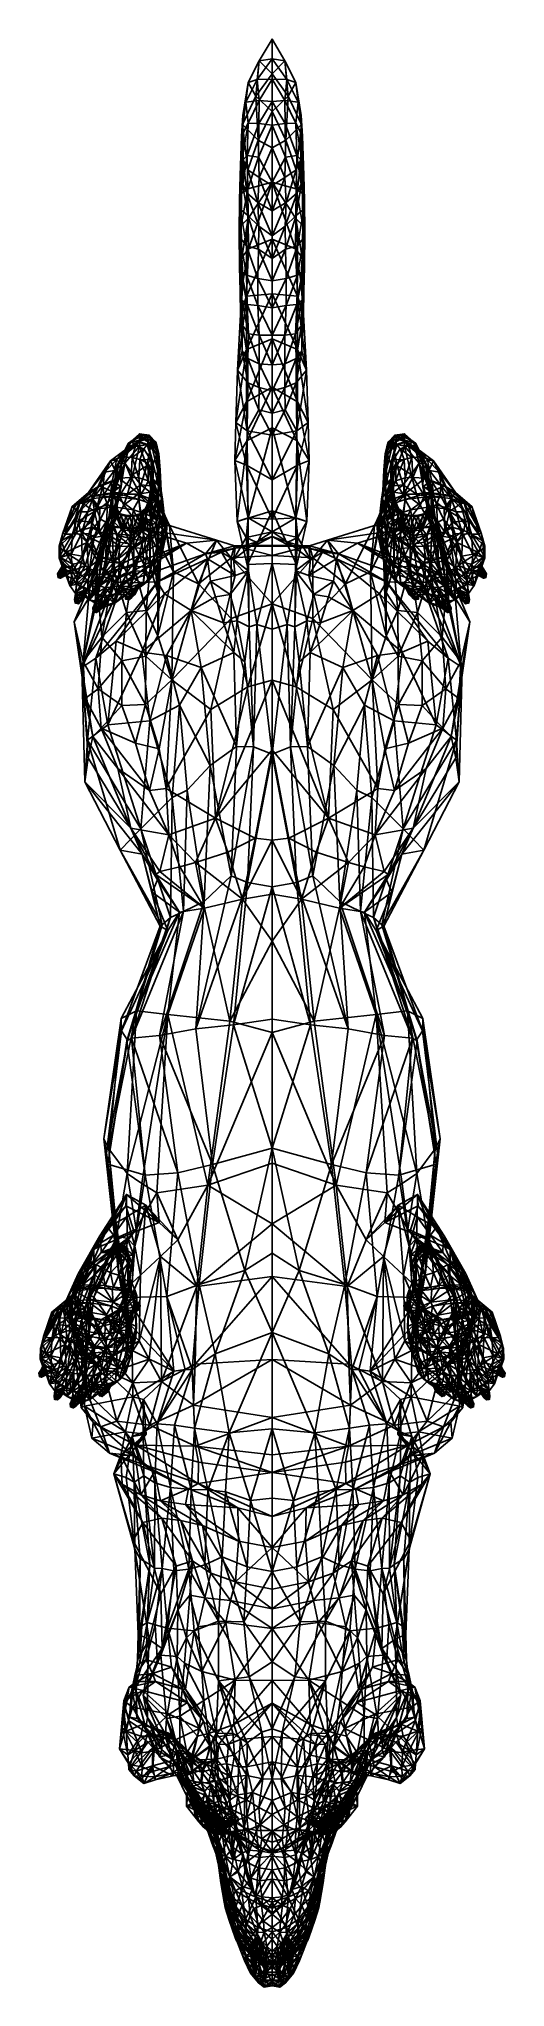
# Model space of a CAD drawing. Extents: x -0.17 to 0.17, y -0.67 to 0.79.
import ezdxf

# ---------------------------------------------------------------- set-up
doc = ezdxf.new("R2010")
doc.units = 0
doc.layers.add('G_SHEPRD$LWO', color=1, linetype='CONTINUOUS')

msp = doc.modelspace()

# ---------------------------------------------------------------- linework, layer by layer
at = {"layer": 'G_SHEPRD$LWO'}
for points in [[(0, 0.7679, 0.2828), (-0.0097, 0.7776, 0.3012), (0, 0.7939, 0.3038)], [(-0.0097, 0.7776, 0.3012), (0, 0.779, 0.3155), (0, 0.7939, 0.3038)], [(0.0097, 0.7776, 0.3012), (0, 0.7679, 0.2828), (0, 0.7939, 0.3038)], [(0, 0.779, 0.3155), (0.0097, 0.7776, 0.3012), (0, 0.7939, 0.3038)], [(-0.0097, 0.7776, 0.3012), (-0.0121, 0.7512, 0.2824), (-0.0178, 0.7614, 0.3018)], [(-0.0112, 0.7635, 0.3169), (-0.0097, 0.7776, 0.3012), (-0.0178, 0.7614, 0.3018)], [(-0.0121, 0.7512, 0.2824), (-0.0097, 0.7776, 0.3012), (0, 0.7679, 0.2828)], [(0, 0.779, 0.3155), (-0.0112, 0.7635, 0.3169), (0, 0.7638, 0.3316)], [(-0.0112, 0.7635, 0.3169), (0, 0.779, 0.3155), (-0.0097, 0.7776, 0.3012)], [(0.0112, 0.7635, 0.3169), (0, 0.779, 0.3155), (0, 0.7638, 0.3316)], [(0, 0.779, 0.3155), (0.0112, 0.7635, 0.3169), (0.0097, 0.7776, 0.3012)], [(0.0097, 0.7776, 0.3012), (0.0121, 0.7512, 0.2824), (0, 0.7679, 0.2828)], [(0.0121, 0.7512, 0.2824), (0.0097, 0.7776, 0.3012), (0.0178, 0.7614, 0.3018)], [(0.0097, 0.7776, 0.3012), (0.0112, 0.7635, 0.3169), (0.0178, 0.7614, 0.3018)], [(-0.0222, 0.7298, 0.2887), (-0.0219, 0.7367, 0.3011), (-0.0178, 0.7614, 0.3018)], [(-0.0121, 0.7512, 0.2824), (-0.0222, 0.7298, 0.2887), (-0.0178, 0.7614, 0.3018)], [(-0.0219, 0.7367, 0.3011), (-0.0195, 0.7466, 0.3203), (-0.0178, 0.7614, 0.3018)], [(-0.0195, 0.7466, 0.3203), (-0.0112, 0.7635, 0.3169), (-0.0178, 0.7614, 0.3018)], [(-0.0112, 0.7635, 0.3169), (-0.0195, 0.7466, 0.3203), (-0.0097, 0.7479, 0.3361)], [(-0.0121, 0.7512, 0.2824), (0, 0.7679, 0.2828), (0, 0.7397, 0.2687)], [(-0.0112, 0.7635, 0.3169), (-0.0097, 0.7479, 0.3361), (0, 0.7638, 0.3316)], [(-0.0097, 0.7479, 0.3361), (0, 0.747, 0.3463), (0, 0.7638, 0.3316)], [(0, 0.7679, 0.2828), (0.0121, 0.7512, 0.2824), (0, 0.7397, 0.2687)], [(0, 0.747, 0.3463), (0.0097, 0.7479, 0.3361), (0, 0.7638, 0.3316)], [(0.0097, 0.7479, 0.3361), (0.0112, 0.7635, 0.3169), (0, 0.7638, 0.3316)], [(0.0195, 0.7466, 0.3203), (0.0112, 0.7635, 0.3169), (0.0097, 0.7479, 0.3361)], [(0.0112, 0.7635, 0.3169), (0.0195, 0.7466, 0.3203), (0.0178, 0.7614, 0.3018)], [(0.0222, 0.7298, 0.2887), (0.0121, 0.7512, 0.2824), (0.0178, 0.7614, 0.3018)], [(0.0219, 0.7367, 0.3011), (0.0222, 0.7298, 0.2887), (0.0178, 0.7614, 0.3018)], [(0.0195, 0.7466, 0.3203), (0.0219, 0.7367, 0.3011), (0.0178, 0.7614, 0.3018)], [(-0.0195, 0.7466, 0.3203), (-0.0228, 0.7211, 0.3188), (-0.0179, 0.731, 0.3385)], [(-0.0195, 0.7466, 0.3203), (-0.0219, 0.7367, 0.3011), (-0.0228, 0.7211, 0.3188)], [(-0.0121, 0.7512, 0.2824), (-0.0103, 0.7182, 0.2709), (-0.0222, 0.7298, 0.2887)], [(-0.0097, 0.7479, 0.3361), (-0.0195, 0.7466, 0.3203), (-0.0179, 0.731, 0.3385)], [(-0.0099, 0.7306, 0.3494), (-0.0097, 0.7479, 0.3361), (-0.0179, 0.731, 0.3385)], [(-0.0103, 0.7182, 0.2709), (-0.0121, 0.7512, 0.2824), (0, 0.7397, 0.2687)], [(-0.0097, 0.7479, 0.3361), (-0.0099, 0.7306, 0.3494), (0, 0.747, 0.3463)], [(0, 0.747, 0.3463), (-0.0099, 0.7306, 0.3494), (0, 0.7293, 0.3576)], [(0.0121, 0.7512, 0.2824), (0.0103, 0.7182, 0.2709), (0, 0.7397, 0.2687)], [(0.0099, 0.7306, 0.3494), (0.0097, 0.7479, 0.3361), (0, 0.747, 0.3463)], [(0.0099, 0.7306, 0.3494), (0, 0.747, 0.3463), (0, 0.7293, 0.3576)], [(0.0097, 0.7479, 0.3361), (0.0099, 0.7306, 0.3494), (0.0179, 0.731, 0.3385)], [(0.0195, 0.7466, 0.3203), (0.0097, 0.7479, 0.3361), (0.0179, 0.731, 0.3385)], [(0.0103, 0.7182, 0.2709), (0.0121, 0.7512, 0.2824), (0.0222, 0.7298, 0.2887)], [(0.0228, 0.7211, 0.3188), (0.0195, 0.7466, 0.3203), (0.0179, 0.731, 0.3385)], [(0.0219, 0.7367, 0.3011), (0.0195, 0.7466, 0.3203), (0.0228, 0.7211, 0.3188)], [(-0.0228, 0.7211, 0.3188), (-0.0219, 0.7367, 0.3011), (-0.0225, 0.7106, 0.2982)], [(-0.0228, 0.7211, 0.3188), (-0.0227, 0.7024, 0.3393), (-0.0179, 0.731, 0.3385)], [(-0.0227, 0.7024, 0.3393), (-0.0185, 0.7067, 0.3528), (-0.0179, 0.731, 0.3385)], [(-0.0219, 0.7367, 0.3011), (-0.0216, 0.7033, 0.2863), (-0.0225, 0.7106, 0.2982)], [(-0.0222, 0.7298, 0.2887), (-0.0216, 0.7033, 0.2863), (-0.0219, 0.7367, 0.3011)], [(-0.0216, 0.7033, 0.2863), (-0.0222, 0.7298, 0.2887), (-0.018, 0.696, 0.2772)], [(-0.0222, 0.7298, 0.2887), (-0.0103, 0.7182, 0.2709), (-0.018, 0.696, 0.2772)], [(-0.0185, 0.7067, 0.3528), (-0.0099, 0.7306, 0.3494), (-0.0179, 0.731, 0.3385)], [(-0.0185, 0.7067, 0.3528), (-0.01, 0.7055, 0.3612), (-0.0099, 0.7306, 0.3494)], [(0, 0.7125, 0.2656), (-0.0103, 0.7182, 0.2709), (0, 0.7397, 0.2687)], [(-0.0099, 0.7306, 0.3494), (-0.01, 0.7055, 0.3612), (0, 0.7293, 0.3576)], [(0.0103, 0.7182, 0.2709), (0, 0.7125, 0.2656), (0, 0.7397, 0.2687)], [(0.01, 0.7055, 0.3612), (0.0099, 0.7306, 0.3494), (0, 0.7293, 0.3576)], [(0.0099, 0.7306, 0.3494), (0.0185, 0.7067, 0.3528), (0.0179, 0.731, 0.3385)], [(0.01, 0.7055, 0.3612), (0.0185, 0.7067, 0.3528), (0.0099, 0.7306, 0.3494)], [(0.0103, 0.7182, 0.2709), (0.0222, 0.7298, 0.2887), (0.018, 0.696, 0.2772)], [(0.0227, 0.7024, 0.3393), (0.0228, 0.7211, 0.3188), (0.0179, 0.731, 0.3385)], [(0.0185, 0.7067, 0.3528), (0.0227, 0.7024, 0.3393), (0.0179, 0.731, 0.3385)], [(0.0222, 0.7298, 0.2887), (0.0216, 0.7033, 0.2863), (0.018, 0.696, 0.2772)], [(0.0216, 0.7033, 0.2863), (0.0219, 0.7367, 0.3011), (0.0225, 0.7106, 0.2982)], [(0.0216, 0.7033, 0.2863), (0.0222, 0.7298, 0.2887), (0.0219, 0.7367, 0.3011)], [(0.0219, 0.7367, 0.3011), (0.0228, 0.7211, 0.3188), (0.0225, 0.7106, 0.2982)], [(-0.0239, 0.6917, 0.3172), (-0.0228, 0.7211, 0.3188), (-0.0225, 0.7106, 0.2982)], [(-0.0227, 0.7024, 0.3393), (-0.0228, 0.7211, 0.3188), (-0.0239, 0.6917, 0.3172)], [(-0.0103, 0.7182, 0.2709), (-0.0096, 0.6901, 0.2717), (-0.018, 0.696, 0.2772)], [(-0.0103, 0.7182, 0.2709), (0, 0.7125, 0.2656), (-0.0096, 0.6901, 0.2717)], [(0, 0.7293, 0.3576), (-0.01, 0.7055, 0.3612), (0, 0.6867, 0.377)], [(0.01, 0.7055, 0.3612), (0, 0.7293, 0.3576), (0, 0.6867, 0.377)], [(0, 0.7125, 0.2656), (0.0103, 0.7182, 0.2709), (0.0096, 0.6901, 0.2717)], [(0.0096, 0.6901, 0.2717), (0.0103, 0.7182, 0.2709), (0.018, 0.696, 0.2772)], [(0.0228, 0.7211, 0.3188), (0.0239, 0.6917, 0.3172), (0.0225, 0.7106, 0.2982)], [(0.0228, 0.7211, 0.3188), (0.0227, 0.7024, 0.3393), (0.0239, 0.6917, 0.3172)], [(-0.0227, 0.7024, 0.3393), (-0.0239, 0.6917, 0.3172), (-0.0243, 0.6733, 0.3377)], [(-0.0229, 0.6782, 0.3532), (-0.0227, 0.7024, 0.3393), (-0.0243, 0.6733, 0.3377)], [(-0.0222, 0.6857, 0.2928), (-0.0239, 0.6917, 0.3172), (-0.0225, 0.7106, 0.2982)], [(-0.0185, 0.7067, 0.3528), (-0.0229, 0.6782, 0.3532), (-0.0182, 0.6818, 0.3649)], [(-0.0229, 0.6782, 0.3532), (-0.0185, 0.7067, 0.3528), (-0.0227, 0.7024, 0.3393)], [(-0.0216, 0.7033, 0.2863), (-0.0222, 0.6857, 0.2928), (-0.0225, 0.7106, 0.2982)], [(-0.0188, 0.6786, 0.2841), (-0.0222, 0.6857, 0.2928), (-0.0216, 0.7033, 0.2863)], [(-0.0188, 0.6786, 0.2841), (-0.0216, 0.7033, 0.2863), (-0.018, 0.696, 0.2772)], [(-0.01, 0.7055, 0.3612), (-0.0185, 0.7067, 0.3528), (-0.0182, 0.6818, 0.3649)], [(-0.0182, 0.6818, 0.3649), (0, 0.6867, 0.377), (-0.01, 0.7055, 0.3612)], [(-0.0096, 0.6901, 0.2717), (0, 0.7125, 0.2656), (0, 0.6842, 0.2679)], [(0, 0.7125, 0.2656), (0.0096, 0.6901, 0.2717), (0, 0.6842, 0.2679)], [(0, 0.6867, 0.377), (0.0182, 0.6818, 0.3649), (0.01, 0.7055, 0.3612)], [(0.0185, 0.7067, 0.3528), (0.01, 0.7055, 0.3612), (0.0182, 0.6818, 0.3649)], [(0.0216, 0.7033, 0.2863), (0.0188, 0.6786, 0.2841), (0.018, 0.696, 0.2772)], [(0.0229, 0.6782, 0.3532), (0.0185, 0.7067, 0.3528), (0.0182, 0.6818, 0.3649)], [(0.0185, 0.7067, 0.3528), (0.0229, 0.6782, 0.3532), (0.0227, 0.7024, 0.3393)], [(0.0222, 0.6857, 0.2928), (0.0188, 0.6786, 0.2841), (0.0216, 0.7033, 0.2863)], [(0.0222, 0.6857, 0.2928), (0.0216, 0.7033, 0.2863), (0.0225, 0.7106, 0.2982)], [(0.0239, 0.6917, 0.3172), (0.0222, 0.6857, 0.2928), (0.0225, 0.7106, 0.2982)], [(0.0239, 0.6917, 0.3172), (0.0227, 0.7024, 0.3393), (0.0243, 0.6733, 0.3377)], [(0.0227, 0.7024, 0.3393), (0.0229, 0.6782, 0.3532), (0.0243, 0.6733, 0.3377)], [(-0.0239, 0.6917, 0.3172), (-0.0239, 0.6665, 0.3111), (-0.0243, 0.6733, 0.3377)], [(-0.0239, 0.6665, 0.3111), (-0.0239, 0.6917, 0.3172), (-0.0222, 0.6857, 0.2928)], [(-0.0239, 0.6665, 0.3111), (-0.0222, 0.6857, 0.2928), (-0.0181, 0.6617, 0.2937)], [(-0.0222, 0.6857, 0.2928), (-0.0188, 0.6786, 0.2841), (-0.0181, 0.6617, 0.2937)], [(-0.0105, 0.6714, 0.2801), (-0.0188, 0.6786, 0.2841), (-0.018, 0.696, 0.2772)], [(-0.0182, 0.6818, 0.3649), (-0.0179, 0.6595, 0.3757), (0, 0.6867, 0.377)], [(-0.0096, 0.6901, 0.2717), (-0.0105, 0.6714, 0.2801), (-0.018, 0.696, 0.2772)], [(-0.0177, 0.6367, 0.3873), (0, 0.6867, 0.377), (-0.0179, 0.6595, 0.3757)], [(0, 0.6867, 0.377), (-0.0177, 0.6367, 0.3873), (0, 0.644, 0.399)], [(-0.0105, 0.6714, 0.2801), (-0.0096, 0.6901, 0.2717), (0, 0.6652, 0.2743)], [(0, 0.6652, 0.2743), (-0.0096, 0.6901, 0.2717), (0, 0.6842, 0.2679)], [(0.0096, 0.6901, 0.2717), (0, 0.6652, 0.2743), (0, 0.6842, 0.2679)], [(0.0096, 0.6901, 0.2717), (0.0105, 0.6714, 0.2801), (0, 0.6652, 0.2743)], [(0.0177, 0.6367, 0.3873), (0, 0.6867, 0.377), (0, 0.644, 0.399)], [(0, 0.6867, 0.377), (0.0177, 0.6367, 0.3873), (0.0179, 0.6595, 0.3757)], [(0.0179, 0.6595, 0.3757), (0.0182, 0.6818, 0.3649), (0, 0.6867, 0.377)], [(0.0105, 0.6714, 0.2801), (0.0096, 0.6901, 0.2717), (0.018, 0.696, 0.2772)], [(0.0188, 0.6786, 0.2841), (0.0105, 0.6714, 0.2801), (0.018, 0.696, 0.2772)], [(0.0188, 0.6786, 0.2841), (0.0222, 0.6857, 0.2928), (0.0181, 0.6617, 0.2937)], [(0.0222, 0.6857, 0.2928), (0.0239, 0.6665, 0.3111), (0.0181, 0.6617, 0.2937)], [(0.0239, 0.6917, 0.3172), (0.0239, 0.6665, 0.3111), (0.0222, 0.6857, 0.2928)], [(0.0239, 0.6665, 0.3111), (0.0239, 0.6917, 0.3172), (0.0243, 0.6733, 0.3377)], [(-0.0245, 0.6488, 0.3487), (-0.0229, 0.6782, 0.3532), (-0.0243, 0.6733, 0.3377)], [(-0.0229, 0.6782, 0.3532), (-0.0245, 0.6488, 0.3487), (-0.0231, 0.6543, 0.3651)], [(-0.024, 0.6456, 0.3303), (-0.0245, 0.6488, 0.3487), (-0.0243, 0.6733, 0.3377)], [(-0.0239, 0.6665, 0.3111), (-0.024, 0.6456, 0.3303), (-0.0243, 0.6733, 0.3377)], [(-0.0229, 0.6782, 0.3532), (-0.0231, 0.6543, 0.3651), (-0.0182, 0.6818, 0.3649)], [(-0.0231, 0.6543, 0.3651), (-0.0179, 0.6595, 0.3757), (-0.0182, 0.6818, 0.3649)], [(-0.0188, 0.6786, 0.2841), (-0.0099, 0.6538, 0.2869), (-0.0181, 0.6617, 0.2937)], [(-0.0099, 0.6538, 0.2869), (-0.0188, 0.6786, 0.2841), (-0.0105, 0.6714, 0.2801)], [(-0.0105, 0.6714, 0.2801), (0, 0.6652, 0.2743), (0, 0.6466, 0.282)], [(-0.0099, 0.6538, 0.2869), (-0.0105, 0.6714, 0.2801), (0, 0.6466, 0.282)], [(0, 0.6652, 0.2743), (0.0105, 0.6714, 0.2801), (0, 0.6466, 0.282)], [(0.0105, 0.6714, 0.2801), (0.0099, 0.6538, 0.2869), (0, 0.6466, 0.282)], [(0.0099, 0.6538, 0.2869), (0.0188, 0.6786, 0.2841), (0.0181, 0.6617, 0.2937)], [(0.0188, 0.6786, 0.2841), (0.0099, 0.6538, 0.2869), (0.0105, 0.6714, 0.2801)], [(0.0179, 0.6595, 0.3757), (0.0231, 0.6543, 0.3651), (0.0182, 0.6818, 0.3649)], [(0.0231, 0.6543, 0.3651), (0.0229, 0.6782, 0.3532), (0.0182, 0.6818, 0.3649)], [(0.0229, 0.6782, 0.3532), (0.0245, 0.6488, 0.3487), (0.0243, 0.6733, 0.3377)], [(0.0245, 0.6488, 0.3487), (0.0229, 0.6782, 0.3532), (0.0231, 0.6543, 0.3651)], [(0.024, 0.6456, 0.3303), (0.0239, 0.6665, 0.3111), (0.0243, 0.6733, 0.3377)], [(0.0245, 0.6488, 0.3487), (0.024, 0.6456, 0.3303), (0.0243, 0.6733, 0.3377)], [(-0.0239, 0.6665, 0.3111), (-0.0191, 0.6389, 0.3061), (-0.024, 0.6456, 0.3303)], [(-0.0191, 0.6389, 0.3061), (-0.0239, 0.6665, 0.3111), (-0.0181, 0.6617, 0.2937)], [(-0.0179, 0.6595, 0.3757), (-0.0231, 0.6543, 0.3651), (-0.0226, 0.6304, 0.3745)], [(-0.0179, 0.6595, 0.3757), (-0.0226, 0.6304, 0.3745), (-0.0177, 0.6367, 0.3873)], [(-0.0101, 0.6364, 0.2935), (-0.0191, 0.6389, 0.3061), (-0.0181, 0.6617, 0.2937)], [(-0.0099, 0.6538, 0.2869), (-0.0101, 0.6364, 0.2935), (-0.0181, 0.6617, 0.2937)], [(0.0101, 0.6364, 0.2935), (0.0099, 0.6538, 0.2869), (0.0181, 0.6617, 0.2937)], [(0.0191, 0.6389, 0.3061), (0.0101, 0.6364, 0.2935), (0.0181, 0.6617, 0.2937)], [(0.0226, 0.6304, 0.3745), (0.0179, 0.6595, 0.3757), (0.0177, 0.6367, 0.3873)], [(0.0231, 0.6543, 0.3651), (0.0179, 0.6595, 0.3757), (0.0226, 0.6304, 0.3745)], [(0.0239, 0.6665, 0.3111), (0.0191, 0.6389, 0.3061), (0.0181, 0.6617, 0.2937)], [(0.0191, 0.6389, 0.3061), (0.0239, 0.6665, 0.3111), (0.024, 0.6456, 0.3303)], [(-0.0231, 0.6543, 0.3651), (-0.0245, 0.6488, 0.3487), (-0.0243, 0.6233, 0.3596)], [(-0.0245, 0.6488, 0.3487), (-0.0233, 0.6197, 0.3415), (-0.0243, 0.6233, 0.3596)], [(-0.024, 0.6456, 0.3303), (-0.0233, 0.6197, 0.3415), (-0.0245, 0.6488, 0.3487)], [(-0.0226, 0.6304, 0.3745), (-0.0231, 0.6543, 0.3651), (-0.0243, 0.6233, 0.3596)], [(-0.0233, 0.6197, 0.3415), (-0.024, 0.6456, 0.3303), (-0.0192, 0.617, 0.3252)], [(-0.024, 0.6456, 0.3303), (-0.0191, 0.6389, 0.3061), (-0.0192, 0.617, 0.3252)], [(-0.0177, 0.6367, 0.3873), (-0.019, 0.6014, 0.4177), (0, 0.644, 0.399)], [(-0.019, 0.6014, 0.4177), (0, 0.6031, 0.4282), (0, 0.644, 0.399)], [(-0.0099, 0.6538, 0.2869), (0, 0.6296, 0.2909), (-0.0101, 0.6364, 0.2935)], [(0, 0.6296, 0.2909), (-0.0099, 0.6538, 0.2869), (0, 0.6466, 0.282)], [(0.0099, 0.6538, 0.2869), (0, 0.6296, 0.2909), (0, 0.6466, 0.282)], [(0, 0.6296, 0.2909), (0.0099, 0.6538, 0.2869), (0.0101, 0.6364, 0.2935)], [(0.019, 0.6014, 0.4177), (0.0177, 0.6367, 0.3873), (0, 0.644, 0.399)], [(0, 0.6031, 0.4282), (0.019, 0.6014, 0.4177), (0, 0.644, 0.399)], [(0.0191, 0.6389, 0.3061), (0.024, 0.6456, 0.3303), (0.0192, 0.617, 0.3252)], [(0.024, 0.6456, 0.3303), (0.0233, 0.6197, 0.3415), (0.0192, 0.617, 0.3252)], [(0.0231, 0.6543, 0.3651), (0.0226, 0.6304, 0.3745), (0.0243, 0.6233, 0.3596)], [(0.0245, 0.6488, 0.3487), (0.0231, 0.6543, 0.3651), (0.0243, 0.6233, 0.3596)], [(0.0233, 0.6197, 0.3415), (0.0245, 0.6488, 0.3487), (0.0243, 0.6233, 0.3596)], [(0.0233, 0.6197, 0.3415), (0.024, 0.6456, 0.3303), (0.0245, 0.6488, 0.3487)], [(-0.0238, 0.6051, 0.3803), (-0.0226, 0.6304, 0.3745), (-0.0243, 0.6233, 0.3596)], [(-0.0215, 0.6127, 0.3944), (-0.0226, 0.6304, 0.3745), (-0.0238, 0.6051, 0.3803)], [(-0.0226, 0.6304, 0.3745), (-0.0215, 0.6127, 0.3944), (-0.0177, 0.6367, 0.3873)], [(-0.0177, 0.6367, 0.3873), (-0.0215, 0.6127, 0.3944), (-0.019, 0.6014, 0.4177)], [(-0.0191, 0.6389, 0.3061), (-0.0106, 0.6145, 0.3124), (-0.0192, 0.617, 0.3252)], [(-0.0191, 0.6389, 0.3061), (-0.0101, 0.6364, 0.2935), (-0.0106, 0.6145, 0.3124)], [(-0.0106, 0.6145, 0.3124), (-0.0101, 0.6364, 0.2935), (0, 0.6129, 0.3023)], [(-0.0101, 0.6364, 0.2935), (0, 0.6296, 0.2909), (0, 0.6129, 0.3023)], [(0, 0.6296, 0.2909), (0.0101, 0.6364, 0.2935), (0, 0.6129, 0.3023)], [(0.0101, 0.6364, 0.2935), (0.0106, 0.6145, 0.3124), (0, 0.6129, 0.3023)], [(0.0101, 0.6364, 0.2935), (0.0191, 0.6389, 0.3061), (0.0106, 0.6145, 0.3124)], [(0.0106, 0.6145, 0.3124), (0.0191, 0.6389, 0.3061), (0.0192, 0.617, 0.3252)], [(0.0215, 0.6127, 0.3944), (0.0226, 0.6304, 0.3745), (0.0177, 0.6367, 0.3873)], [(0.0215, 0.6127, 0.3944), (0.0177, 0.6367, 0.3873), (0.019, 0.6014, 0.4177)], [(0.0226, 0.6304, 0.3745), (0.0215, 0.6127, 0.3944), (0.0238, 0.6051, 0.3803)], [(0.0226, 0.6304, 0.3745), (0.0238, 0.6051, 0.3803), (0.0243, 0.6233, 0.3596)], [(-0.0233, 0.6197, 0.3415), (-0.0226, 0.5982, 0.3591), (-0.0243, 0.6233, 0.3596)], [(-0.0226, 0.5982, 0.3591), (-0.0238, 0.6051, 0.3803), (-0.0243, 0.6233, 0.3596)], [(-0.0186, 0.5952, 0.3423), (-0.0233, 0.6197, 0.3415), (-0.0192, 0.617, 0.3252)], [(-0.0186, 0.5952, 0.3423), (-0.0226, 0.5982, 0.3591), (-0.0233, 0.6197, 0.3415)], [(-0.0106, 0.6145, 0.3124), (-0.0106, 0.5943, 0.3285), (-0.0192, 0.617, 0.3252)], [(-0.0106, 0.5943, 0.3285), (-0.0186, 0.5952, 0.3423), (-0.0192, 0.617, 0.3252)], [(0, 0.5925, 0.3175), (-0.0106, 0.6145, 0.3124), (0, 0.6129, 0.3023)], [(-0.0106, 0.5943, 0.3285), (-0.0106, 0.6145, 0.3124), (0, 0.5925, 0.3175)], [(0.0106, 0.6145, 0.3124), (0, 0.5925, 0.3175), (0, 0.6129, 0.3023)], [(0.0106, 0.6145, 0.3124), (0.0106, 0.5943, 0.3285), (0, 0.5925, 0.3175)], [(0.0106, 0.5943, 0.3285), (0.0106, 0.6145, 0.3124), (0.0192, 0.617, 0.3252)], [(0.0186, 0.5952, 0.3423), (0.0106, 0.5943, 0.3285), (0.0192, 0.617, 0.3252)], [(0.0233, 0.6197, 0.3415), (0.0186, 0.5952, 0.3423), (0.0192, 0.617, 0.3252)], [(0.0226, 0.5982, 0.3591), (0.0186, 0.5952, 0.3423), (0.0233, 0.6197, 0.3415)], [(0.0226, 0.5982, 0.3591), (0.0233, 0.6197, 0.3415), (0.0243, 0.6233, 0.3596)], [(0.0238, 0.6051, 0.3803), (0.0226, 0.5982, 0.3591), (0.0243, 0.6233, 0.3596)], [(-0.019, 0.6014, 0.4177), (-0.0237, 0.5877, 0.4008), (-0.0259, 0.546, 0.4301)], [(-0.019, 0.5614, 0.4475), (-0.019, 0.6014, 0.4177), (-0.0259, 0.546, 0.4301)], [(-0.0215, 0.6127, 0.3944), (-0.0238, 0.6051, 0.3803), (-0.0237, 0.5877, 0.4008)], [(-0.0238, 0.6051, 0.3803), (-0.0221, 0.5796, 0.3794), (-0.0237, 0.5877, 0.4008)], [(-0.0221, 0.5796, 0.3794), (-0.0238, 0.6051, 0.3803), (-0.0226, 0.5982, 0.3591)], [(-0.0237, 0.5877, 0.4008), (-0.019, 0.6014, 0.4177), (-0.0215, 0.6127, 0.3944)], [(-0.0226, 0.5982, 0.3591), (-0.0186, 0.5952, 0.3423), (-0.0175, 0.5732, 0.36)], [(-0.0221, 0.5796, 0.3794), (-0.0226, 0.5982, 0.3591), (-0.0175, 0.5732, 0.36)], [(0, 0.6031, 0.4282), (-0.019, 0.5614, 0.4475), (0, 0.5693, 0.4579)], [(0, 0.6031, 0.4282), (-0.019, 0.6014, 0.4177), (-0.019, 0.5614, 0.4475)], [(0.019, 0.5614, 0.4475), (0, 0.6031, 0.4282), (0, 0.5693, 0.4579)], [(0.019, 0.6014, 0.4177), (0, 0.6031, 0.4282), (0.019, 0.5614, 0.4475)], [(0.0186, 0.5952, 0.3423), (0.0226, 0.5982, 0.3591), (0.0175, 0.5732, 0.36)], [(0.0226, 0.5982, 0.3591), (0.0221, 0.5796, 0.3794), (0.0175, 0.5732, 0.36)], [(0.019, 0.6014, 0.4177), (0.0237, 0.5877, 0.4008), (0.0215, 0.6127, 0.3944)], [(0.0237, 0.5877, 0.4008), (0.019, 0.6014, 0.4177), (0.0259, 0.546, 0.4301)], [(0.019, 0.6014, 0.4177), (0.019, 0.5614, 0.4475), (0.0259, 0.546, 0.4301)], [(0.0238, 0.6051, 0.3803), (0.0215, 0.6127, 0.3944), (0.0237, 0.5877, 0.4008)], [(0.0221, 0.5796, 0.3794), (0.0238, 0.6051, 0.3803), (0.0237, 0.5877, 0.4008)], [(0.0238, 0.6051, 0.3803), (0.0221, 0.5796, 0.3794), (0.0226, 0.5982, 0.3591)], [(-0.0237, 0.5877, 0.4008), (-0.0224, 0.5604, 0.4012), (-0.0259, 0.546, 0.4301)], [(-0.0221, 0.5796, 0.3794), (-0.0224, 0.5604, 0.4012), (-0.0237, 0.5877, 0.4008)], [(-0.0186, 0.5952, 0.3423), (-0.0095, 0.572, 0.3461), (-0.0175, 0.5732, 0.36)], [(-0.0095, 0.572, 0.3461), (-0.0186, 0.5952, 0.3423), (-0.0106, 0.5943, 0.3285)], [(-0.0106, 0.5943, 0.3285), (0, 0.5925, 0.3175), (0, 0.5721, 0.3341)], [(-0.0095, 0.572, 0.3461), (-0.0106, 0.5943, 0.3285), (0, 0.5721, 0.3341)], [(0, 0.5925, 0.3175), (0.0106, 0.5943, 0.3285), (0, 0.5721, 0.3341)], [(0.0106, 0.5943, 0.3285), (0.0095, 0.572, 0.3461), (0, 0.5721, 0.3341)], [(0.0095, 0.572, 0.3461), (0.0186, 0.5952, 0.3423), (0.0175, 0.5732, 0.36)], [(0.0186, 0.5952, 0.3423), (0.0095, 0.572, 0.3461), (0.0106, 0.5943, 0.3285)], [(0.0224, 0.5604, 0.4012), (0.0221, 0.5796, 0.3794), (0.0237, 0.5877, 0.4008)], [(0.0224, 0.5604, 0.4012), (0.0237, 0.5877, 0.4008), (0.0259, 0.546, 0.4301)], [(-0.0221, 0.5796, 0.3794), (-0.018, 0.5546, 0.3836), (-0.0224, 0.5604, 0.4012)], [(-0.018, 0.5546, 0.3836), (-0.0221, 0.5796, 0.3794), (-0.0175, 0.5732, 0.36)], [(-0.019, 0.5614, 0.4475), (-0.0191, 0.5221, 0.4852), (0, 0.5693, 0.4579)], [(-0.0191, 0.5221, 0.4852), (0, 0.5331, 0.4953), (0, 0.5693, 0.4579)], [(-0.0096, 0.5506, 0.3684), (-0.018, 0.5546, 0.3836), (-0.0175, 0.5732, 0.36)], [(-0.0095, 0.572, 0.3461), (-0.0096, 0.5506, 0.3684), (-0.0175, 0.5732, 0.36)], [(-0.0095, 0.572, 0.3461), (0, 0.55, 0.3559), (-0.0096, 0.5506, 0.3684)], [(0, 0.55, 0.3559), (-0.0095, 0.572, 0.3461), (0, 0.5721, 0.3341)], [(0.0095, 0.572, 0.3461), (0, 0.55, 0.3559), (0, 0.5721, 0.3341)], [(0, 0.55, 0.3559), (0.0095, 0.572, 0.3461), (0.0096, 0.5506, 0.3684)], [(0.0191, 0.5221, 0.4852), (0.019, 0.5614, 0.4475), (0, 0.5693, 0.4579)], [(0, 0.5331, 0.4953), (0.0191, 0.5221, 0.4852), (0, 0.5693, 0.4579)], [(0.0096, 0.5506, 0.3684), (0.0095, 0.572, 0.3461), (0.0175, 0.5732, 0.36)], [(0.018, 0.5546, 0.3836), (0.0096, 0.5506, 0.3684), (0.0175, 0.5732, 0.36)], [(0.0221, 0.5796, 0.3794), (0.018, 0.5546, 0.3836), (0.0175, 0.5732, 0.36)], [(0.018, 0.5546, 0.3836), (0.0221, 0.5796, 0.3794), (0.0224, 0.5604, 0.4012)], [(-0.0271, 0.5066, 0.467), (-0.019, 0.5614, 0.4475), (-0.0259, 0.546, 0.4301)], [(-0.0271, 0.5066, 0.467), (-0.0191, 0.5221, 0.4852), (-0.019, 0.5614, 0.4475)], [(-0.0224, 0.5604, 0.4012), (-0.0181, 0.5365, 0.4048), (-0.0259, 0.546, 0.4301)], [(-0.0224, 0.5604, 0.4012), (-0.018, 0.5546, 0.3836), (-0.0181, 0.5365, 0.4048)], [(-0.018, 0.5546, 0.3836), (-0.0097, 0.533, 0.391), (-0.0181, 0.5365, 0.4048)], [(-0.018, 0.5546, 0.3836), (-0.0096, 0.5506, 0.3684), (-0.0097, 0.533, 0.391)], [(0.0096, 0.5506, 0.3684), (0.018, 0.5546, 0.3836), (0.0097, 0.533, 0.391)], [(0.0097, 0.533, 0.391), (0.018, 0.5546, 0.3836), (0.0181, 0.5365, 0.4048)], [(0.018, 0.5546, 0.3836), (0.0224, 0.5604, 0.4012), (0.0181, 0.5365, 0.4048)], [(0.0181, 0.5365, 0.4048), (0.0224, 0.5604, 0.4012), (0.0259, 0.546, 0.4301)], [(0.019, 0.5614, 0.4475), (0.0271, 0.5066, 0.467), (0.0259, 0.546, 0.4301)], [(0.0191, 0.5221, 0.4852), (0.0271, 0.5066, 0.467), (0.019, 0.5614, 0.4475)], [(-0.0187, 0.5005, 0.4442), (-0.0271, 0.5066, 0.467), (-0.0259, 0.546, 0.4301)], [(-0.0181, 0.5365, 0.4048), (-0.0187, 0.5005, 0.4442), (-0.0259, 0.546, 0.4301)], [(-0.0097, 0.533, 0.391), (-0.0096, 0.5506, 0.3684), (0, 0.5305, 0.3784)], [(-0.0096, 0.5506, 0.3684), (0, 0.55, 0.3559), (0, 0.5305, 0.3784)], [(0, 0.55, 0.3559), (0.0096, 0.5506, 0.3684), (0, 0.5305, 0.3784)], [(0.0096, 0.5506, 0.3684), (0.0097, 0.533, 0.391), (0, 0.5305, 0.3784)], [(0.0187, 0.5005, 0.4442), (0.0181, 0.5365, 0.4048), (0.0259, 0.546, 0.4301)], [(0.0271, 0.5066, 0.467), (0.0187, 0.5005, 0.4442), (0.0259, 0.546, 0.4301)], [(0, 0.5331, 0.4953), (-0.0191, 0.5221, 0.4852), (-0.0185, 0.4931, 0.5156)], [(-0.0181, 0.5365, 0.4048), (-0.0099, 0.5161, 0.4113), (-0.0187, 0.5005, 0.4442)], [(0, 0.5331, 0.4953), (-0.0185, 0.4931, 0.5156), (0, 0.5028, 0.5257)], [(-0.0097, 0.533, 0.391), (-0.0099, 0.5161, 0.4113), (-0.0181, 0.5365, 0.4048)], [(-0.0099, 0.5161, 0.4113), (-0.0097, 0.533, 0.391), (0, 0.5138, 0.3993)], [(0, 0.5138, 0.3993), (-0.0097, 0.533, 0.391), (0, 0.5305, 0.3784)], [(0.0185, 0.4931, 0.5156), (0, 0.5331, 0.4953), (0, 0.5028, 0.5257)], [(0.0191, 0.5221, 0.4852), (0, 0.5331, 0.4953), (0.0185, 0.4931, 0.5156)], [(0.0097, 0.533, 0.391), (0, 0.5138, 0.3993), (0, 0.5305, 0.3784)], [(0.0097, 0.533, 0.391), (0.0099, 0.5161, 0.4113), (0, 0.5138, 0.3993)], [(0.0099, 0.5161, 0.4113), (0.0097, 0.533, 0.391), (0.0181, 0.5365, 0.4048)], [(0.0099, 0.5161, 0.4113), (0.0181, 0.5365, 0.4048), (0.0187, 0.5005, 0.4442)], [(-0.0191, 0.5221, 0.4852), (-0.0271, 0.5066, 0.467), (-0.0278, 0.4783, 0.5001)], [(-0.0185, 0.4931, 0.5156), (-0.0191, 0.5221, 0.4852), (-0.0278, 0.4783, 0.5001)], [(0, 0.4971, 0.4181), (-0.0187, 0.5005, 0.4442), (-0.0099, 0.5161, 0.4113)], [(-0.0099, 0.5161, 0.4113), (0, 0.5138, 0.3993), (0, 0.4971, 0.4181)], [(0, 0.5138, 0.3993), (0.0099, 0.5161, 0.4113), (0, 0.4971, 0.4181)], [(0.0187, 0.5005, 0.4442), (0, 0.4971, 0.4181), (0.0099, 0.5161, 0.4113)], [(0.0191, 0.5221, 0.4852), (0.0185, 0.4931, 0.5156), (0.0278, 0.4783, 0.5001)], [(0.0271, 0.5066, 0.467), (0.0191, 0.5221, 0.4852), (0.0278, 0.4783, 0.5001)], [(-0.0998, 0.4966, 0.2225), (-0.1074, 0.4913, 0.2138), (-0.1059, 0.4922, 0.2306)], [(-0.1074, 0.4913, 0.2138), (-0.0998, 0.4966, 0.2225), (-0.0985, 0.4938, 0.2097)], [(-0.1059, 0.4922, 0.2306), (-0.0991, 0.4957, 0.2321), (-0.0991, 0.4981, 0.2279)], [(-0.0991, 0.4981, 0.2279), (-0.0998, 0.4966, 0.2225), (-0.1059, 0.4922, 0.2306)], [(-0.0919, 0.4971, 0.2268), (-0.0998, 0.4966, 0.2225), (-0.0991, 0.4981, 0.2279)], [(-0.0998, 0.4966, 0.2225), (-0.0919, 0.4971, 0.2268), (-0.0923, 0.4962, 0.2223)], [(-0.0998, 0.4966, 0.2225), (-0.0923, 0.4962, 0.2223), (-0.0985, 0.4938, 0.2097)], [(-0.0919, 0.4971, 0.2268), (-0.0991, 0.4981, 0.2279), (-0.0914, 0.495, 0.2318)], [(-0.0991, 0.4957, 0.2321), (-0.0914, 0.495, 0.2318), (-0.0991, 0.4981, 0.2279)], [(-0.0985, 0.4938, 0.2097), (-0.0923, 0.4962, 0.2223), (-0.0935, 0.4942, 0.2108)], [(-0.0923, 0.4962, 0.2223), (-0.0869, 0.4919, 0.2238), (-0.0935, 0.4942, 0.2108)], [(-0.0869, 0.4919, 0.2238), (-0.0923, 0.4962, 0.2223), (-0.0919, 0.4971, 0.2268)], [(-0.0919, 0.4971, 0.2268), (-0.086, 0.4884, 0.229), (-0.0869, 0.4919, 0.2238)], [(-0.0914, 0.495, 0.2318), (-0.086, 0.4884, 0.229), (-0.0919, 0.4971, 0.2268)], [(-0.0271, 0.5066, 0.467), (-0.0191, 0.4748, 0.4813), (-0.0278, 0.4783, 0.5001)], [(-0.0271, 0.5066, 0.467), (-0.0187, 0.5005, 0.4442), (-0.0191, 0.4748, 0.4813)], [(-0.0191, 0.4748, 0.4813), (-0.0187, 0.5005, 0.4442), (0, 0.4638, 0.4604)], [(-0.0187, 0.5005, 0.4442), (0, 0.4971, 0.4181), (0, 0.4638, 0.4604)], [(-0.0185, 0.4931, 0.5156), (-0.0178, 0.435, 0.5614), (0, 0.5028, 0.5257)], [(-0.0178, 0.435, 0.5614), (0, 0.4406, 0.5787), (0, 0.5028, 0.5257)], [(0.0178, 0.435, 0.5614), (0.0185, 0.4931, 0.5156), (0, 0.5028, 0.5257)], [(0, 0.4406, 0.5787), (0.0178, 0.435, 0.5614), (0, 0.5028, 0.5257)], [(0, 0.4971, 0.4181), (0.0187, 0.5005, 0.4442), (0, 0.4638, 0.4604)], [(0.0187, 0.5005, 0.4442), (0.0191, 0.4748, 0.4813), (0, 0.4638, 0.4604)], [(0.0187, 0.5005, 0.4442), (0.0271, 0.5066, 0.467), (0.0191, 0.4748, 0.4813)], [(0.0191, 0.4748, 0.4813), (0.0271, 0.5066, 0.467), (0.0278, 0.4783, 0.5001)], [(0.086, 0.4884, 0.229), (0.0919, 0.4971, 0.2268), (0.0869, 0.4919, 0.2238)], [(0.086, 0.4884, 0.229), (0.0914, 0.495, 0.2318), (0.0919, 0.4971, 0.2268)], [(0.0923, 0.4962, 0.2223), (0.0869, 0.4919, 0.2238), (0.0919, 0.4971, 0.2268)], [(0.0869, 0.4919, 0.2238), (0.0923, 0.4962, 0.2223), (0.0935, 0.4942, 0.2108)], [(0.0991, 0.4981, 0.2279), (0.0919, 0.4971, 0.2268), (0.0914, 0.495, 0.2318)], [(0.0914, 0.495, 0.2318), (0.0991, 0.4957, 0.2321), (0.0991, 0.4981, 0.2279)], [(0.0998, 0.4966, 0.2225), (0.0919, 0.4971, 0.2268), (0.0991, 0.4981, 0.2279)], [(0.0919, 0.4971, 0.2268), (0.0998, 0.4966, 0.2225), (0.0923, 0.4962, 0.2223)], [(0.0923, 0.4962, 0.2223), (0.0998, 0.4966, 0.2225), (0.0985, 0.4938, 0.2097)], [(0.0923, 0.4962, 0.2223), (0.0985, 0.4938, 0.2097), (0.0935, 0.4942, 0.2108)], [(0.0998, 0.4966, 0.2225), (0.1074, 0.4913, 0.2138), (0.0985, 0.4938, 0.2097)], [(0.0991, 0.4957, 0.2321), (0.1059, 0.4922, 0.2306), (0.0991, 0.4981, 0.2279)], [(0.0998, 0.4966, 0.2225), (0.0991, 0.4981, 0.2279), (0.1059, 0.4922, 0.2306)], [(0.1074, 0.4913, 0.2138), (0.0998, 0.4966, 0.2225), (0.1059, 0.4922, 0.2306)], [(-0.1164, 0.4788, 0.14), (-0.1109, 0.4855, 0.1397), (-0.1209, 0.4781, 0.0604)], [(-0.1109, 0.4855, 0.1397), (-0.1119, 0.4809, 0.0603), (-0.1209, 0.4781, 0.0604)], [(-0.1093, 0.4849, 0.1807), (-0.1109, 0.4855, 0.1397), (-0.1164, 0.4788, 0.14)], [(-0.1126, 0.4748, 0.1804), (-0.1093, 0.4849, 0.1807), (-0.1164, 0.4788, 0.14)], [(-0.1161, 0.4743, 0.2066), (-0.1146, 0.476, 0.2237), (-0.1074, 0.4913, 0.2138)], [(-0.1161, 0.4743, 0.2066), (-0.1074, 0.4913, 0.2138), (-0.109, 0.4869, 0.19)], [(-0.1135, 0.4724, 0.1882), (-0.1161, 0.4743, 0.2066), (-0.109, 0.4869, 0.19)], [(-0.1146, 0.476, 0.2237), (-0.1059, 0.4922, 0.2306), (-0.1074, 0.4913, 0.2138)], [(-0.1059, 0.4922, 0.2306), (-0.1146, 0.476, 0.2237), (-0.1101, 0.4763, 0.2413)], [(-0.109, 0.4869, 0.19), (-0.1093, 0.4849, 0.1807), (-0.1135, 0.4724, 0.1882)], [(-0.1126, 0.4748, 0.1804), (-0.1135, 0.4724, 0.1882), (-0.1093, 0.4849, 0.1807)], [(-0.1109, 0.4855, 0.1397), (-0.1022, 0.4893, 0.1399), (-0.1119, 0.4809, 0.0603)], [(-0.1022, 0.4893, 0.1399), (-0.1046, 0.4804, 0.0608), (-0.1119, 0.4809, 0.0603)], [(-0.1093, 0.4849, 0.1807), (-0.1, 0.4921, 0.1808), (-0.1109, 0.4855, 0.1397)], [(-0.1, 0.4921, 0.1808), (-0.1022, 0.4893, 0.1399), (-0.1109, 0.4855, 0.1397)], [(-0.0992, 0.489, 0.2447), (-0.1059, 0.4922, 0.2306), (-0.1101, 0.4763, 0.2413)], [(-0.1101, 0.4763, 0.2413), (-0.1042, 0.4678, 0.256), (-0.0992, 0.489, 0.2447)], [(-0.109, 0.4869, 0.19), (-0.1002, 0.4925, 0.1855), (-0.1093, 0.4849, 0.1807)], [(-0.1, 0.4921, 0.1808), (-0.1093, 0.4849, 0.1807), (-0.1002, 0.4925, 0.1855)], [(-0.0985, 0.4938, 0.2097), (-0.1002, 0.4925, 0.1855), (-0.109, 0.4869, 0.19)], [(-0.1074, 0.4913, 0.2138), (-0.0985, 0.4938, 0.2097), (-0.109, 0.4869, 0.19)], [(-0.0991, 0.4957, 0.2321), (-0.1059, 0.4922, 0.2306), (-0.0992, 0.489, 0.2447)], [(-0.1022, 0.4893, 0.1399), (-0.096, 0.487, 0.1401), (-0.1046, 0.4804, 0.0608)], [(-0.096, 0.487, 0.1401), (-0.0989, 0.479, 0.062), (-0.1046, 0.4804, 0.0608)], [(-0.0992, 0.489, 0.2447), (-0.1042, 0.4678, 0.256), (-0.0936, 0.4743, 0.2554)], [(-0.1, 0.4921, 0.1808), (-0.0935, 0.4901, 0.1807), (-0.1022, 0.4893, 0.1399)], [(-0.0935, 0.4901, 0.1807), (-0.096, 0.487, 0.1401), (-0.1022, 0.4893, 0.1399)], [(-0.0935, 0.4942, 0.2108), (-0.0927, 0.4903, 0.1869), (-0.1002, 0.4925, 0.1855)], [(-0.0985, 0.4938, 0.2097), (-0.0935, 0.4942, 0.2108), (-0.1002, 0.4925, 0.1855)], [(-0.0927, 0.4903, 0.1869), (-0.0935, 0.4901, 0.1807), (-0.1002, 0.4925, 0.1855)], [(-0.1, 0.4921, 0.1808), (-0.1002, 0.4925, 0.1855), (-0.0935, 0.4901, 0.1807)], [(-0.0904, 0.4911, 0.2422), (-0.0991, 0.4957, 0.2321), (-0.0992, 0.489, 0.2447)], [(-0.0904, 0.4911, 0.2422), (-0.0992, 0.489, 0.2447), (-0.0936, 0.4743, 0.2554)], [(-0.0914, 0.495, 0.2318), (-0.0991, 0.4957, 0.2321), (-0.0904, 0.4911, 0.2422)], [(-0.096, 0.487, 0.1401), (-0.0908, 0.4788, 0.1402), (-0.0989, 0.479, 0.062)], [(-0.0935, 0.4901, 0.1807), (-0.0889, 0.4758, 0.1803), (-0.096, 0.487, 0.1401)], [(-0.0889, 0.4758, 0.1803), (-0.0908, 0.4788, 0.1402), (-0.096, 0.487, 0.1401)], [(-0.0848, 0.467, 0.249), (-0.0904, 0.4911, 0.2422), (-0.0936, 0.4743, 0.2554)], [(-0.0869, 0.4919, 0.2238), (-0.0866, 0.4828, 0.2081), (-0.0935, 0.4942, 0.2108)], [(-0.0927, 0.4903, 0.1869), (-0.0935, 0.4942, 0.2108), (-0.0866, 0.4828, 0.2081)], [(-0.0889, 0.4758, 0.1803), (-0.0935, 0.4901, 0.1807), (-0.0927, 0.4903, 0.1869)], [(-0.0927, 0.4903, 0.1869), (-0.0866, 0.4828, 0.2081), (-0.0889, 0.4758, 0.1803)], [(-0.0904, 0.4911, 0.2422), (-0.0847, 0.4836, 0.2367), (-0.0914, 0.495, 0.2318)], [(-0.086, 0.4884, 0.229), (-0.0914, 0.495, 0.2318), (-0.0847, 0.4836, 0.2367)], [(-0.0847, 0.4836, 0.2367), (-0.0904, 0.4911, 0.2422), (-0.0848, 0.467, 0.249)], [(-0.0866, 0.4828, 0.2081), (-0.0849, 0.4589, 0.2044), (-0.0889, 0.4758, 0.1803)], [(-0.0838, 0.4709, 0.2216), (-0.0866, 0.4828, 0.2081), (-0.0869, 0.4919, 0.2238)], [(-0.086, 0.4884, 0.229), (-0.0838, 0.4709, 0.2216), (-0.0869, 0.4919, 0.2238)], [(-0.0866, 0.4828, 0.2081), (-0.0838, 0.4709, 0.2216), (-0.0849, 0.4589, 0.2044)], [(-0.0838, 0.4709, 0.2216), (-0.086, 0.4884, 0.229), (-0.0847, 0.4836, 0.2367)], [(-0.0827, 0.4505, 0.2364), (-0.0847, 0.4836, 0.2367), (-0.0848, 0.467, 0.249)], [(-0.0847, 0.4836, 0.2367), (-0.0827, 0.4505, 0.2364), (-0.0838, 0.4709, 0.2216)], [(-0.0261, 0.4326, 0.5413), (-0.0185, 0.4931, 0.5156), (-0.0278, 0.4783, 0.5001)], [(-0.0261, 0.4326, 0.5413), (-0.0178, 0.435, 0.5614), (-0.0185, 0.4931, 0.5156)], [(0.0178, 0.435, 0.5614), (0.0261, 0.4326, 0.5413), (0.0185, 0.4931, 0.5156)], [(0.0185, 0.4931, 0.5156), (0.0261, 0.4326, 0.5413), (0.0278, 0.4783, 0.5001)], [(0.0847, 0.4836, 0.2367), (0.0827, 0.4505, 0.2364), (0.0848, 0.467, 0.249)], [(0.0827, 0.4505, 0.2364), (0.0847, 0.4836, 0.2367), (0.0838, 0.4709, 0.2216)], [(0.0866, 0.4828, 0.2081), (0.0838, 0.4709, 0.2216), (0.0869, 0.4919, 0.2238)], [(0.0838, 0.4709, 0.2216), (0.086, 0.4884, 0.229), (0.0869, 0.4919, 0.2238)], [(0.086, 0.4884, 0.229), (0.0838, 0.4709, 0.2216), (0.0847, 0.4836, 0.2367)], [(0.0838, 0.4709, 0.2216), (0.0866, 0.4828, 0.2081), (0.0849, 0.4589, 0.2044)], [(0.0847, 0.4836, 0.2367), (0.0904, 0.4911, 0.2422), (0.0914, 0.495, 0.2318)], [(0.0914, 0.495, 0.2318), (0.086, 0.4884, 0.229), (0.0847, 0.4836, 0.2367)], [(0.0904, 0.4911, 0.2422), (0.0847, 0.4836, 0.2367), (0.0848, 0.467, 0.249)], [(0.0904, 0.4911, 0.2422), (0.0848, 0.467, 0.249), (0.0936, 0.4743, 0.2554)], [(0.0849, 0.4589, 0.2044), (0.0866, 0.4828, 0.2081), (0.0889, 0.4758, 0.1803)], [(0.0866, 0.4828, 0.2081), (0.0869, 0.4919, 0.2238), (0.0935, 0.4942, 0.2108)], [(0.0935, 0.4942, 0.2108), (0.0927, 0.4903, 0.1869), (0.0866, 0.4828, 0.2081)], [(0.0866, 0.4828, 0.2081), (0.0927, 0.4903, 0.1869), (0.0889, 0.4758, 0.1803)], [(0.0935, 0.4901, 0.1807), (0.0889, 0.4758, 0.1803), (0.0927, 0.4903, 0.1869)], [(0.0889, 0.4758, 0.1803), (0.0935, 0.4901, 0.1807), (0.096, 0.487, 0.1401)], [(0.0908, 0.4788, 0.1402), (0.0889, 0.4758, 0.1803), (0.096, 0.487, 0.1401)], [(0.0991, 0.4957, 0.2321), (0.0914, 0.495, 0.2318), (0.0904, 0.4911, 0.2422)], [(0.0991, 0.4957, 0.2321), (0.0904, 0.4911, 0.2422), (0.0992, 0.489, 0.2447)], [(0.0992, 0.489, 0.2447), (0.0904, 0.4911, 0.2422), (0.0936, 0.4743, 0.2554)], [(0.0908, 0.4788, 0.1402), (0.096, 0.487, 0.1401), (0.0989, 0.479, 0.062)], [(0.0927, 0.4903, 0.1869), (0.0935, 0.4942, 0.2108), (0.1002, 0.4925, 0.1855)], [(0.0935, 0.4901, 0.1807), (0.0927, 0.4903, 0.1869), (0.1002, 0.4925, 0.1855)], [(0.0935, 0.4942, 0.2108), (0.0985, 0.4938, 0.2097), (0.1002, 0.4925, 0.1855)], [(0.1002, 0.4925, 0.1855), (0.1, 0.4921, 0.1808), (0.0935, 0.4901, 0.1807)], [(0.0935, 0.4901, 0.1807), (0.1, 0.4921, 0.1808), (0.1022, 0.4893, 0.1399)], [(0.096, 0.487, 0.1401), (0.0935, 0.4901, 0.1807), (0.1022, 0.4893, 0.1399)], [(0.1042, 0.4678, 0.256), (0.0992, 0.489, 0.2447), (0.0936, 0.4743, 0.2554)], [(0.096, 0.487, 0.1401), (0.1022, 0.4893, 0.1399), (0.1046, 0.4804, 0.0608)], [(0.0989, 0.479, 0.062), (0.096, 0.487, 0.1401), (0.1046, 0.4804, 0.0608)], [(0.1002, 0.4925, 0.1855), (0.0985, 0.4938, 0.2097), (0.109, 0.4869, 0.19)], [(0.0985, 0.4938, 0.2097), (0.1074, 0.4913, 0.2138), (0.109, 0.4869, 0.19)], [(0.1059, 0.4922, 0.2306), (0.0991, 0.4957, 0.2321), (0.0992, 0.489, 0.2447)], [(0.1059, 0.4922, 0.2306), (0.0992, 0.489, 0.2447), (0.1101, 0.4763, 0.2413)], [(0.1042, 0.4678, 0.256), (0.1101, 0.4763, 0.2413), (0.0992, 0.489, 0.2447)], [(0.1093, 0.4849, 0.1807), (0.1, 0.4921, 0.1808), (0.1002, 0.4925, 0.1855)], [(0.1, 0.4921, 0.1808), (0.1093, 0.4849, 0.1807), (0.1109, 0.4855, 0.1397)], [(0.1022, 0.4893, 0.1399), (0.1, 0.4921, 0.1808), (0.1109, 0.4855, 0.1397)], [(0.1002, 0.4925, 0.1855), (0.109, 0.4869, 0.19), (0.1093, 0.4849, 0.1807)], [(0.1022, 0.4893, 0.1399), (0.1109, 0.4855, 0.1397), (0.1119, 0.4809, 0.0603)], [(0.1046, 0.4804, 0.0608), (0.1022, 0.4893, 0.1399), (0.1119, 0.4809, 0.0603)], [(0.1059, 0.4922, 0.2306), (0.1146, 0.476, 0.2237), (0.1074, 0.4913, 0.2138)], [(0.1146, 0.476, 0.2237), (0.1059, 0.4922, 0.2306), (0.1101, 0.4763, 0.2413)], [(0.1146, 0.476, 0.2237), (0.1161, 0.4743, 0.2066), (0.1074, 0.4913, 0.2138)], [(0.1074, 0.4913, 0.2138), (0.1161, 0.4743, 0.2066), (0.109, 0.4869, 0.19)], [(0.1093, 0.4849, 0.1807), (0.109, 0.4869, 0.19), (0.1135, 0.4724, 0.1882)], [(0.1161, 0.4743, 0.2066), (0.1135, 0.4724, 0.1882), (0.109, 0.4869, 0.19)], [(0.1109, 0.4855, 0.1397), (0.1093, 0.4849, 0.1807), (0.1164, 0.4788, 0.14)], [(0.1093, 0.4849, 0.1807), (0.1126, 0.4748, 0.1804), (0.1164, 0.4788, 0.14)], [(0.1135, 0.4724, 0.1882), (0.1126, 0.4748, 0.1804), (0.1093, 0.4849, 0.1807)], [(0.1109, 0.4855, 0.1397), (0.1164, 0.4788, 0.14), (0.1209, 0.4781, 0.0604)], [(0.1119, 0.4809, 0.0603), (0.1109, 0.4855, 0.1397), (0.1209, 0.4781, 0.0604)], [(-0.1292, 0.4593, 0.0254), (-0.1374, 0.4544, 0.035), (-0.1209, 0.4781, 0.0604)], [(-0.1253, 0.4696, 0.0668), (-0.1209, 0.4781, 0.0604), (-0.1374, 0.4544, 0.035)], [(-0.1374, 0.4544, 0.035), (-0.1341, 0.4498, 0.0528), (-0.1253, 0.4696, 0.0668)], [(-0.1265, 0.4597, 0.0713), (-0.1253, 0.4696, 0.0668), (-0.1341, 0.4498, 0.0528)], [(-0.1209, 0.4781, 0.0604), (-0.1147, 0.4649, 0.0288), (-0.1292, 0.4593, 0.0254)], [(-0.1196, 0.4626, 0.1432), (-0.118, 0.4707, 0.1414), (-0.1265, 0.4597, 0.0713)], [(-0.118, 0.4707, 0.1414), (-0.1253, 0.4696, 0.0668), (-0.1265, 0.4597, 0.0713)], [(-0.118, 0.4707, 0.1414), (-0.1164, 0.4788, 0.14), (-0.1253, 0.4696, 0.0668)], [(-0.1164, 0.4788, 0.14), (-0.1209, 0.4781, 0.0604), (-0.1253, 0.4696, 0.0668)], [(-0.1209, 0.4781, 0.0604), (-0.1119, 0.4809, 0.0603), (-0.1147, 0.4649, 0.0288)], [(-0.1119, 0.4664, 0.1803), (-0.118, 0.4707, 0.1414), (-0.1196, 0.4626, 0.1432)], [(-0.119, 0.4592, 0.2166), (-0.1146, 0.476, 0.2237), (-0.1188, 0.4574, 0.2051)], [(-0.1188, 0.4538, 0.2361), (-0.1146, 0.476, 0.2237), (-0.119, 0.4592, 0.2166)], [(-0.1101, 0.4763, 0.2413), (-0.1188, 0.4538, 0.2361), (-0.1143, 0.4517, 0.2581)], [(-0.1146, 0.476, 0.2237), (-0.1188, 0.4538, 0.2361), (-0.1101, 0.4763, 0.2413)], [(-0.1188, 0.4574, 0.2051), (-0.1146, 0.476, 0.2237), (-0.1161, 0.4743, 0.2066)], [(-0.1188, 0.4574, 0.2051), (-0.1161, 0.4743, 0.2066), (-0.1135, 0.4724, 0.1882)], [(-0.1188, 0.4574, 0.2051), (-0.1135, 0.4724, 0.1882), (-0.113, 0.4586, 0.1908)], [(-0.1126, 0.4748, 0.1804), (-0.1164, 0.4788, 0.14), (-0.118, 0.4707, 0.1414)], [(-0.1119, 0.4664, 0.1803), (-0.1126, 0.4748, 0.1804), (-0.118, 0.4707, 0.1414)], [(-0.1119, 0.4809, 0.0603), (-0.1054, 0.4656, 0.0314), (-0.1147, 0.4649, 0.0288)], [(-0.1042, 0.4678, 0.256), (-0.1101, 0.4763, 0.2413), (-0.1143, 0.4517, 0.2581)], [(-0.1082, 0.4531, 0.2687), (-0.1042, 0.4678, 0.256), (-0.1143, 0.4517, 0.2581)], [(-0.1126, 0.4748, 0.1804), (-0.1119, 0.4664, 0.1803), (-0.1135, 0.4724, 0.1882)], [(-0.113, 0.4586, 0.1908), (-0.1135, 0.4724, 0.1882), (-0.1119, 0.4664, 0.1803)], [(-0.1119, 0.4809, 0.0603), (-0.1046, 0.4804, 0.0608), (-0.1054, 0.4656, 0.0314)], [(-0.1042, 0.4678, 0.256), (-0.1082, 0.4531, 0.2687), (-0.0982, 0.4599, 0.2677)], [(-0.1046, 0.4804, 0.0608), (-0.0997, 0.4652, 0.0353), (-0.1054, 0.4656, 0.0314)], [(-0.1046, 0.4804, 0.0608), (-0.0989, 0.479, 0.062), (-0.0997, 0.4652, 0.0353)], [(-0.1042, 0.4678, 0.256), (-0.0982, 0.4599, 0.2677), (-0.0936, 0.4743, 0.2554)], [(-0.0997, 0.4652, 0.0353), (-0.0989, 0.479, 0.062), (-0.0925, 0.4631, 0.0349)], [(-0.0908, 0.4788, 0.1402), (-0.093, 0.4762, 0.0625), (-0.0989, 0.479, 0.062)], [(-0.0989, 0.479, 0.062), (-0.093, 0.4762, 0.0625), (-0.0925, 0.4631, 0.0349)], [(-0.0982, 0.4599, 0.2677), (-0.0884, 0.4589, 0.2634), (-0.0936, 0.4743, 0.2554)], [(-0.0884, 0.4589, 0.2634), (-0.0848, 0.467, 0.249), (-0.0936, 0.4743, 0.2554)], [(-0.0908, 0.4788, 0.1402), (-0.0889, 0.4695, 0.1416), (-0.093, 0.4762, 0.0625)], [(-0.0889, 0.4695, 0.1416), (-0.0907, 0.4668, 0.0665), (-0.093, 0.4762, 0.0625)], [(-0.093, 0.4762, 0.0625), (-0.0907, 0.4668, 0.0665), (-0.0865, 0.4529, 0.0332)], [(-0.0925, 0.4631, 0.0349), (-0.093, 0.4762, 0.0625), (-0.0865, 0.4529, 0.0332)], [(-0.0889, 0.4758, 0.1803), (-0.0895, 0.465, 0.1801), (-0.0908, 0.4788, 0.1402)], [(-0.0895, 0.465, 0.1801), (-0.0889, 0.4695, 0.1416), (-0.0908, 0.4788, 0.1402)], [(-0.0889, 0.4695, 0.1416), (-0.0892, 0.4602, 0.1436), (-0.0907, 0.4668, 0.0665)], [(-0.0895, 0.465, 0.1801), (-0.0903, 0.4559, 0.1801), (-0.0889, 0.4695, 0.1416)], [(-0.0903, 0.4559, 0.1801), (-0.0892, 0.4602, 0.1436), (-0.0889, 0.4695, 0.1416)], [(-0.0889, 0.4758, 0.1803), (-0.0849, 0.4589, 0.2044), (-0.0895, 0.465, 0.1801)], [(-0.0848, 0.467, 0.249), (-0.0884, 0.4589, 0.2634), (-0.082, 0.4494, 0.2576)], [(-0.0852, 0.4521, 0.2135), (-0.0838, 0.4709, 0.2216), (-0.0863, 0.4324, 0.2249)], [(-0.0838, 0.4709, 0.2216), (-0.0827, 0.4505, 0.2364), (-0.0863, 0.4324, 0.2249)], [(-0.0838, 0.4709, 0.2216), (-0.0852, 0.4521, 0.2135), (-0.0849, 0.4589, 0.2044)], [(-0.082, 0.4494, 0.2576), (-0.0814, 0.4385, 0.2477), (-0.0848, 0.467, 0.249)], [(-0.0814, 0.4385, 0.2477), (-0.0827, 0.4505, 0.2364), (-0.0848, 0.467, 0.249)], [(-0.0178, 0.4354, 0.524), (-0.0261, 0.4326, 0.5413), (-0.0278, 0.4783, 0.5001)], [(-0.0191, 0.4748, 0.4813), (-0.0178, 0.4354, 0.524), (-0.0278, 0.4783, 0.5001)], [(0, 0.4344, 0.5064), (-0.0191, 0.4748, 0.4813), (0, 0.4638, 0.4604)], [(0, 0.4344, 0.5064), (-0.0178, 0.4354, 0.524), (-0.0191, 0.4748, 0.4813)], [(0.0191, 0.4748, 0.4813), (0, 0.4344, 0.5064), (0, 0.4638, 0.4604)], [(0.0178, 0.4354, 0.524), (0, 0.4344, 0.5064), (0.0191, 0.4748, 0.4813)], [(0.0261, 0.4326, 0.5413), (0.0178, 0.4354, 0.524), (0.0278, 0.4783, 0.5001)], [(0.0178, 0.4354, 0.524), (0.0191, 0.4748, 0.4813), (0.0278, 0.4783, 0.5001)], [(0.0814, 0.4385, 0.2477), (0.082, 0.4494, 0.2576), (0.0848, 0.467, 0.249)], [(0.0827, 0.4505, 0.2364), (0.0814, 0.4385, 0.2477), (0.0848, 0.467, 0.249)], [(0.0884, 0.4589, 0.2634), (0.0848, 0.467, 0.249), (0.082, 0.4494, 0.2576)], [(0.0827, 0.4505, 0.2364), (0.0838, 0.4709, 0.2216), (0.0863, 0.4324, 0.2249)], [(0.0852, 0.4521, 0.2135), (0.0838, 0.4709, 0.2216), (0.0849, 0.4589, 0.2044)], [(0.0838, 0.4709, 0.2216), (0.0852, 0.4521, 0.2135), (0.0863, 0.4324, 0.2249)], [(0.0848, 0.467, 0.249), (0.0884, 0.4589, 0.2634), (0.0936, 0.4743, 0.2554)], [(0.0849, 0.4589, 0.2044), (0.0889, 0.4758, 0.1803), (0.0895, 0.465, 0.1801)], [(0.0907, 0.4668, 0.0665), (0.093, 0.4762, 0.0625), (0.0865, 0.4529, 0.0332)], [(0.093, 0.4762, 0.0625), (0.0925, 0.4631, 0.0349), (0.0865, 0.4529, 0.0332)], [(0.0884, 0.4589, 0.2634), (0.0982, 0.4599, 0.2677), (0.0936, 0.4743, 0.2554)], [(0.0889, 0.4695, 0.1416), (0.0908, 0.4788, 0.1402), (0.093, 0.4762, 0.0625)], [(0.0895, 0.465, 0.1801), (0.0889, 0.4758, 0.1803), (0.0908, 0.4788, 0.1402)], [(0.0889, 0.4695, 0.1416), (0.0895, 0.465, 0.1801), (0.0908, 0.4788, 0.1402)], [(0.0907, 0.4668, 0.0665), (0.0889, 0.4695, 0.1416), (0.093, 0.4762, 0.0625)], [(0.0892, 0.4602, 0.1436), (0.0889, 0.4695, 0.1416), (0.0907, 0.4668, 0.0665)], [(0.0903, 0.4559, 0.1801), (0.0895, 0.465, 0.1801), (0.0889, 0.4695, 0.1416)], [(0.0892, 0.4602, 0.1436), (0.0903, 0.4559, 0.1801), (0.0889, 0.4695, 0.1416)], [(0.093, 0.4762, 0.0625), (0.0908, 0.4788, 0.1402), (0.0989, 0.479, 0.062)], [(0.0989, 0.479, 0.062), (0.0997, 0.4652, 0.0353), (0.0925, 0.4631, 0.0349)], [(0.093, 0.4762, 0.0625), (0.0989, 0.479, 0.062), (0.0925, 0.4631, 0.0349)], [(0.0982, 0.4599, 0.2677), (0.1042, 0.4678, 0.256), (0.0936, 0.4743, 0.2554)], [(0.1082, 0.4531, 0.2687), (0.1042, 0.4678, 0.256), (0.0982, 0.4599, 0.2677)], [(0.0989, 0.479, 0.062), (0.1046, 0.4804, 0.0608), (0.0997, 0.4652, 0.0353)], [(0.0997, 0.4652, 0.0353), (0.1046, 0.4804, 0.0608), (0.1054, 0.4656, 0.0314)], [(0.1101, 0.4763, 0.2413), (0.1042, 0.4678, 0.256), (0.1143, 0.4517, 0.2581)], [(0.1042, 0.4678, 0.256), (0.1082, 0.4531, 0.2687), (0.1143, 0.4517, 0.2581)], [(0.1046, 0.4804, 0.0608), (0.1119, 0.4809, 0.0603), (0.1054, 0.4656, 0.0314)], [(0.1054, 0.4656, 0.0314), (0.1119, 0.4809, 0.0603), (0.1147, 0.4649, 0.0288)], [(0.1188, 0.4538, 0.2361), (0.1101, 0.4763, 0.2413), (0.1143, 0.4517, 0.2581)], [(0.1188, 0.4538, 0.2361), (0.1146, 0.476, 0.2237), (0.1101, 0.4763, 0.2413)], [(0.1119, 0.4809, 0.0603), (0.1209, 0.4781, 0.0604), (0.1147, 0.4649, 0.0288)], [(0.1126, 0.4748, 0.1804), (0.1119, 0.4664, 0.1803), (0.118, 0.4707, 0.1414)], [(0.1119, 0.4664, 0.1803), (0.1126, 0.4748, 0.1804), (0.1135, 0.4724, 0.1882)], [(0.1135, 0.4724, 0.1882), (0.113, 0.4586, 0.1908), (0.1119, 0.4664, 0.1803)], [(0.118, 0.4707, 0.1414), (0.1119, 0.4664, 0.1803), (0.1196, 0.4626, 0.1432)], [(0.1164, 0.4788, 0.14), (0.1126, 0.4748, 0.1804), (0.118, 0.4707, 0.1414)], [(0.1135, 0.4724, 0.1882), (0.1188, 0.4574, 0.2051), (0.113, 0.4586, 0.1908)], [(0.1161, 0.4743, 0.2066), (0.1188, 0.4574, 0.2051), (0.1135, 0.4724, 0.1882)], [(0.1146, 0.476, 0.2237), (0.119, 0.4592, 0.2166), (0.1188, 0.4574, 0.2051)], [(0.1146, 0.476, 0.2237), (0.1188, 0.4574, 0.2051), (0.1161, 0.4743, 0.2066)], [(0.1146, 0.476, 0.2237), (0.1188, 0.4538, 0.2361), (0.119, 0.4592, 0.2166)], [(0.1147, 0.4649, 0.0288), (0.1209, 0.4781, 0.0604), (0.1292, 0.4593, 0.0254)], [(0.1164, 0.4788, 0.14), (0.118, 0.4707, 0.1414), (0.1253, 0.4696, 0.0668)], [(0.1209, 0.4781, 0.0604), (0.1164, 0.4788, 0.14), (0.1253, 0.4696, 0.0668)], [(0.118, 0.4707, 0.1414), (0.1196, 0.4626, 0.1432), (0.1265, 0.4597, 0.0713)], [(0.1253, 0.4696, 0.0668), (0.118, 0.4707, 0.1414), (0.1265, 0.4597, 0.0713)], [(0.1374, 0.4544, 0.035), (0.1292, 0.4593, 0.0254), (0.1209, 0.4781, 0.0604)], [(0.1209, 0.4781, 0.0604), (0.1253, 0.4696, 0.0668), (0.1374, 0.4544, 0.035)], [(0.1341, 0.4498, 0.0528), (0.1374, 0.4544, 0.035), (0.1253, 0.4696, 0.0668)], [(0.1253, 0.4696, 0.0668), (0.1265, 0.4597, 0.0713), (0.1341, 0.4498, 0.0528)], [(-0.147, 0.4451, 0.0225), (-0.1496, 0.4438, 0.0295), (-0.1374, 0.4544, 0.035)], [(-0.1374, 0.4544, 0.035), (-0.1496, 0.4438, 0.0295), (-0.1341, 0.4498, 0.0528)], [(-0.1292, 0.4593, 0.0254), (-0.1353, 0.4518, 0.0127), (-0.147, 0.4451, 0.0225)], [(-0.1292, 0.4593, 0.0254), (-0.147, 0.4451, 0.0225), (-0.1374, 0.4544, 0.035)], [(-0.1353, 0.4518, 0.0127), (-0.1292, 0.4593, 0.0254), (-0.1179, 0.4543, 0.0125)], [(-0.1179, 0.4543, 0.0125), (-0.1176, 0.4512, 0.0097), (-0.1353, 0.4518, 0.0127)], [(-0.1341, 0.4498, 0.0528), (-0.1315, 0.4423, 0.0587), (-0.1265, 0.4597, 0.0713)], [(-0.1258, 0.4526, 0.0755), (-0.1265, 0.4597, 0.0713), (-0.1315, 0.4423, 0.0587)], [(-0.1258, 0.4526, 0.0755), (-0.1315, 0.4423, 0.0587), (-0.1232, 0.4453, 0.0775)], [(-0.1292, 0.4593, 0.0254), (-0.1147, 0.4649, 0.0288), (-0.1179, 0.4543, 0.0125)], [(-0.1196, 0.4626, 0.1432), (-0.1265, 0.4597, 0.0713), (-0.1258, 0.4526, 0.0755)], [(-0.1209, 0.4532, 0.1447), (-0.1196, 0.4626, 0.1432), (-0.1258, 0.4526, 0.0755)], [(-0.1209, 0.4532, 0.1447), (-0.1258, 0.4526, 0.0755), (-0.1232, 0.4453, 0.0775)], [(-0.124, 0.4229, 0.2303), (-0.1188, 0.4538, 0.2361), (-0.119, 0.4592, 0.2166)], [(-0.12, 0.4339, 0.2066), (-0.124, 0.4229, 0.2303), (-0.119, 0.4592, 0.2166)], [(-0.124, 0.4229, 0.2303), (-0.122, 0.4363, 0.2523), (-0.1188, 0.4538, 0.2361)], [(-0.1188, 0.4422, 0.146), (-0.1209, 0.4532, 0.1447), (-0.1232, 0.4453, 0.0775)], [(-0.1188, 0.4538, 0.2361), (-0.122, 0.4363, 0.2523), (-0.1143, 0.4517, 0.2581)], [(-0.1132, 0.4591, 0.1803), (-0.1196, 0.4626, 0.1432), (-0.1209, 0.4532, 0.1447)], [(-0.1165, 0.448, 0.1804), (-0.1132, 0.4591, 0.1803), (-0.1209, 0.4532, 0.1447)], [(-0.1165, 0.448, 0.1804), (-0.1209, 0.4532, 0.1447), (-0.1188, 0.4422, 0.146)], [(-0.12, 0.4339, 0.2066), (-0.119, 0.4592, 0.2166), (-0.1188, 0.4574, 0.2051)], [(-0.12, 0.4339, 0.2066), (-0.1188, 0.4574, 0.2051), (-0.113, 0.4586, 0.1908)], [(-0.117, 0.4447, 0.1875), (-0.12, 0.4339, 0.2066), (-0.113, 0.4586, 0.1908)], [(-0.1132, 0.4591, 0.1803), (-0.1119, 0.4664, 0.1803), (-0.1196, 0.4626, 0.1432)], [(-0.1179, 0.4543, 0.0125), (-0.1147, 0.4649, 0.0288), (-0.0981, 0.4524, 0.0155)], [(-0.0981, 0.4524, 0.0155), (-0.0996, 0.449, 0.0076), (-0.1179, 0.4543, 0.0125)], [(-0.0996, 0.449, 0.0076), (-0.1176, 0.4512, 0.0097), (-0.1179, 0.4543, 0.0125)], [(-0.113, 0.4586, 0.1908), (-0.1132, 0.4591, 0.1803), (-0.117, 0.4447, 0.1875)], [(-0.1165, 0.448, 0.1804), (-0.117, 0.4447, 0.1875), (-0.1132, 0.4591, 0.1803)], [(-0.1147, 0.4649, 0.0288), (-0.1054, 0.4656, 0.0314), (-0.0981, 0.4524, 0.0155)], [(-0.1143, 0.4517, 0.2581), (-0.111, 0.4448, 0.2938), (-0.1082, 0.4531, 0.2687)], [(-0.1119, 0.4664, 0.1803), (-0.1132, 0.4591, 0.1803), (-0.113, 0.4586, 0.1908)], [(-0.1082, 0.4531, 0.2687), (-0.111, 0.4448, 0.2938), (-0.1003, 0.453, 0.2927)], [(-0.1003, 0.453, 0.2927), (-0.111, 0.4448, 0.2938), (-0.0972, 0.4265, 0.39)], [(-0.0982, 0.4599, 0.2677), (-0.1082, 0.4531, 0.2687), (-0.1003, 0.453, 0.2927)], [(-0.0997, 0.4652, 0.0353), (-0.0981, 0.4524, 0.0155), (-0.1054, 0.4656, 0.0314)], [(-0.0913, 0.4546, 0.2829), (-0.0982, 0.4599, 0.2677), (-0.1003, 0.453, 0.2927)], [(-0.0913, 0.4546, 0.2829), (-0.1003, 0.453, 0.2927), (-0.0768, 0.4295, 0.3712)], [(-0.1003, 0.453, 0.2927), (-0.0972, 0.4265, 0.39), (-0.0768, 0.4295, 0.3712)], [(-0.0925, 0.4631, 0.0349), (-0.0981, 0.4524, 0.0155), (-0.0997, 0.4652, 0.0353)], [(-0.0902, 0.4457, 0.0077), (-0.0996, 0.449, 0.0076), (-0.0981, 0.4524, 0.0155)], [(-0.0982, 0.4599, 0.2677), (-0.0913, 0.4546, 0.2829), (-0.0884, 0.4589, 0.2634)], [(-0.0875, 0.448, 0.0172), (-0.0981, 0.4524, 0.0155), (-0.0925, 0.4631, 0.0349)], [(-0.0875, 0.448, 0.0172), (-0.0902, 0.4457, 0.0077), (-0.0981, 0.4524, 0.0155)], [(-0.0913, 0.4504, 0.146), (-0.0933, 0.4438, 0.0785), (-0.0911, 0.4556, 0.0734)], [(-0.0933, 0.4438, 0.0785), (-0.0906, 0.4342, 0.058), (-0.0911, 0.4556, 0.0734)], [(-0.0925, 0.4631, 0.0349), (-0.0865, 0.4529, 0.0332), (-0.0875, 0.448, 0.0172)], [(-0.0892, 0.4602, 0.1436), (-0.0913, 0.4504, 0.146), (-0.0911, 0.4556, 0.0734)], [(-0.0903, 0.4559, 0.1801), (-0.0913, 0.4468, 0.1804), (-0.0892, 0.4602, 0.1436)], [(-0.0913, 0.4468, 0.1804), (-0.0913, 0.4504, 0.146), (-0.0892, 0.4602, 0.1436)], [(-0.0884, 0.4589, 0.2634), (-0.0913, 0.4546, 0.2829), (-0.0831, 0.4428, 0.2822)], [(-0.0903, 0.4559, 0.1801), (-0.09, 0.4478, 0.1932), (-0.0913, 0.4468, 0.1804)], [(-0.0831, 0.4428, 0.2822), (-0.0913, 0.4546, 0.2829), (-0.0768, 0.4295, 0.3712)], [(-0.0892, 0.4602, 0.1436), (-0.0911, 0.4556, 0.0734), (-0.0907, 0.4668, 0.0665)], [(-0.0911, 0.4556, 0.0734), (-0.0872, 0.4468, 0.0524), (-0.0907, 0.4668, 0.0665)], [(-0.0872, 0.4468, 0.0524), (-0.0911, 0.4556, 0.0734), (-0.0906, 0.4342, 0.058)], [(-0.0865, 0.4529, 0.0332), (-0.0907, 0.4668, 0.0665), (-0.0872, 0.4468, 0.0524)], [(-0.0903, 0.4559, 0.1801), (-0.0895, 0.465, 0.1801), (-0.09, 0.4478, 0.1932)], [(-0.09, 0.4478, 0.1932), (-0.0895, 0.465, 0.1801), (-0.0858, 0.4539, 0.2041)], [(-0.0886, 0.438, 0.2074), (-0.09, 0.4478, 0.1932), (-0.0858, 0.4539, 0.2041)], [(-0.0858, 0.4539, 0.2041), (-0.0895, 0.465, 0.1801), (-0.0849, 0.4589, 0.2044)], [(-0.0886, 0.438, 0.2074), (-0.0858, 0.4539, 0.2041), (-0.0852, 0.4521, 0.2135)], [(-0.082, 0.4494, 0.2576), (-0.0884, 0.4589, 0.2634), (-0.0831, 0.4428, 0.2822)], [(-0.0865, 0.4529, 0.0332), (-0.0834, 0.435, 0.0154), (-0.0875, 0.448, 0.0172)], [(-0.0865, 0.4529, 0.0332), (-0.0872, 0.4468, 0.0524), (-0.0785, 0.4328, 0.0237)], [(-0.0865, 0.4529, 0.0332), (-0.0785, 0.4328, 0.0237), (-0.0834, 0.435, 0.0154)], [(-0.0852, 0.4521, 0.2135), (-0.0858, 0.4539, 0.2041), (-0.0849, 0.4589, 0.2044)], [(0.0913, 0.4546, 0.2829), (0.0831, 0.4428, 0.2822), (0.0768, 0.4295, 0.3712)], [(0.1003, 0.453, 0.2927), (0.0913, 0.4546, 0.2829), (0.0768, 0.4295, 0.3712)], [(0.0972, 0.4265, 0.39), (0.1003, 0.453, 0.2927), (0.0768, 0.4295, 0.3712)], [(0.0785, 0.4328, 0.0237), (0.0865, 0.4529, 0.0332), (0.0834, 0.435, 0.0154)], [(0.0872, 0.4468, 0.0524), (0.0865, 0.4529, 0.0332), (0.0785, 0.4328, 0.0237)], [(0.0884, 0.4589, 0.2634), (0.082, 0.4494, 0.2576), (0.0831, 0.4428, 0.2822)], [(0.0913, 0.4546, 0.2829), (0.0884, 0.4589, 0.2634), (0.0831, 0.4428, 0.2822)], [(0.0834, 0.435, 0.0154), (0.0865, 0.4529, 0.0332), (0.0875, 0.448, 0.0172)], [(0.0895, 0.465, 0.1801), (0.0858, 0.4539, 0.2041), (0.0849, 0.4589, 0.2044)], [(0.0858, 0.4539, 0.2041), (0.0852, 0.4521, 0.2135), (0.0849, 0.4589, 0.2044)], [(0.0858, 0.4539, 0.2041), (0.0886, 0.438, 0.2074), (0.0852, 0.4521, 0.2135)], [(0.0895, 0.465, 0.1801), (0.09, 0.4478, 0.1932), (0.0858, 0.4539, 0.2041)], [(0.09, 0.4478, 0.1932), (0.0886, 0.438, 0.2074), (0.0858, 0.4539, 0.2041)], [(0.0907, 0.4668, 0.0665), (0.0865, 0.4529, 0.0332), (0.0872, 0.4468, 0.0524)], [(0.0865, 0.4529, 0.0332), (0.0925, 0.4631, 0.0349), (0.0875, 0.448, 0.0172)], [(0.0872, 0.4468, 0.0524), (0.0911, 0.4556, 0.0734), (0.0907, 0.4668, 0.0665)], [(0.0911, 0.4556, 0.0734), (0.0872, 0.4468, 0.0524), (0.0906, 0.4342, 0.058)], [(0.0981, 0.4524, 0.0155), (0.0875, 0.448, 0.0172), (0.0925, 0.4631, 0.0349)], [(0.0902, 0.4457, 0.0077), (0.0875, 0.448, 0.0172), (0.0981, 0.4524, 0.0155)], [(0.0913, 0.4546, 0.2829), (0.0982, 0.4599, 0.2677), (0.0884, 0.4589, 0.2634)], [(0.0911, 0.4556, 0.0734), (0.0892, 0.4602, 0.1436), (0.0907, 0.4668, 0.0665)], [(0.0913, 0.4504, 0.146), (0.0892, 0.4602, 0.1436), (0.0911, 0.4556, 0.0734)], [(0.0913, 0.4468, 0.1804), (0.0903, 0.4559, 0.1801), (0.0892, 0.4602, 0.1436)], [(0.0913, 0.4504, 0.146), (0.0913, 0.4468, 0.1804), (0.0892, 0.4602, 0.1436)], [(0.0895, 0.465, 0.1801), (0.0903, 0.4559, 0.1801), (0.09, 0.4478, 0.1932)], [(0.09, 0.4478, 0.1932), (0.0903, 0.4559, 0.1801), (0.0913, 0.4468, 0.1804)], [(0.0996, 0.449, 0.0076), (0.0902, 0.4457, 0.0077), (0.0981, 0.4524, 0.0155)], [(0.0906, 0.4342, 0.058), (0.0933, 0.4438, 0.0785), (0.0911, 0.4556, 0.0734)], [(0.0933, 0.4438, 0.0785), (0.0913, 0.4504, 0.146), (0.0911, 0.4556, 0.0734)], [(0.0982, 0.4599, 0.2677), (0.0913, 0.4546, 0.2829), (0.1003, 0.453, 0.2927)], [(0.0981, 0.4524, 0.0155), (0.0925, 0.4631, 0.0349), (0.0997, 0.4652, 0.0353)], [(0.111, 0.4448, 0.2938), (0.1003, 0.453, 0.2927), (0.0972, 0.4265, 0.39)], [(0.1054, 0.4656, 0.0314), (0.1147, 0.4649, 0.0288), (0.0981, 0.4524, 0.0155)], [(0.0981, 0.4524, 0.0155), (0.0997, 0.4652, 0.0353), (0.1054, 0.4656, 0.0314)], [(0.1147, 0.4649, 0.0288), (0.1179, 0.4543, 0.0125), (0.0981, 0.4524, 0.0155)], [(0.0996, 0.449, 0.0076), (0.0981, 0.4524, 0.0155), (0.1179, 0.4543, 0.0125)], [(0.1082, 0.4531, 0.2687), (0.0982, 0.4599, 0.2677), (0.1003, 0.453, 0.2927)], [(0.1176, 0.4512, 0.0097), (0.0996, 0.449, 0.0076), (0.1179, 0.4543, 0.0125)], [(0.111, 0.4448, 0.2938), (0.1082, 0.4531, 0.2687), (0.1003, 0.453, 0.2927)], [(0.111, 0.4448, 0.2938), (0.1143, 0.4517, 0.2581), (0.1082, 0.4531, 0.2687)], [(0.1119, 0.4664, 0.1803), (0.1132, 0.4591, 0.1803), (0.1196, 0.4626, 0.1432)], [(0.1132, 0.4591, 0.1803), (0.1119, 0.4664, 0.1803), (0.113, 0.4586, 0.1908)], [(0.1132, 0.4591, 0.1803), (0.113, 0.4586, 0.1908), (0.117, 0.4447, 0.1875)], [(0.1188, 0.4574, 0.2051), (0.12, 0.4339, 0.2066), (0.113, 0.4586, 0.1908)], [(0.12, 0.4339, 0.2066), (0.117, 0.4447, 0.1875), (0.113, 0.4586, 0.1908)], [(0.1196, 0.4626, 0.1432), (0.1132, 0.4591, 0.1803), (0.1209, 0.4532, 0.1447)], [(0.1132, 0.4591, 0.1803), (0.1165, 0.448, 0.1804), (0.1209, 0.4532, 0.1447)], [(0.117, 0.4447, 0.1875), (0.1165, 0.448, 0.1804), (0.1132, 0.4591, 0.1803)], [(0.122, 0.4363, 0.2523), (0.1188, 0.4538, 0.2361), (0.1143, 0.4517, 0.2581)], [(0.1147, 0.4649, 0.0288), (0.1292, 0.4593, 0.0254), (0.1179, 0.4543, 0.0125)], [(0.1209, 0.4532, 0.1447), (0.1165, 0.448, 0.1804), (0.1188, 0.4422, 0.146)], [(0.1176, 0.4512, 0.0097), (0.1179, 0.4543, 0.0125), (0.1353, 0.4518, 0.0127)], [(0.1292, 0.4593, 0.0254), (0.1353, 0.4518, 0.0127), (0.1179, 0.4543, 0.0125)], [(0.119, 0.4592, 0.2166), (0.12, 0.4339, 0.2066), (0.1188, 0.4574, 0.2051)], [(0.1188, 0.4538, 0.2361), (0.124, 0.4229, 0.2303), (0.119, 0.4592, 0.2166)], [(0.122, 0.4363, 0.2523), (0.124, 0.4229, 0.2303), (0.1188, 0.4538, 0.2361)], [(0.1209, 0.4532, 0.1447), (0.1188, 0.4422, 0.146), (0.1232, 0.4453, 0.0775)], [(0.124, 0.4229, 0.2303), (0.12, 0.4339, 0.2066), (0.119, 0.4592, 0.2166)], [(0.1196, 0.4626, 0.1432), (0.1209, 0.4532, 0.1447), (0.1258, 0.4526, 0.0755)], [(0.1265, 0.4597, 0.0713), (0.1196, 0.4626, 0.1432), (0.1258, 0.4526, 0.0755)], [(0.1258, 0.4526, 0.0755), (0.1209, 0.4532, 0.1447), (0.1232, 0.4453, 0.0775)], [(0.1315, 0.4423, 0.0587), (0.1258, 0.4526, 0.0755), (0.1232, 0.4453, 0.0775)], [(0.1265, 0.4597, 0.0713), (0.1258, 0.4526, 0.0755), (0.1315, 0.4423, 0.0587)], [(0.1315, 0.4423, 0.0587), (0.1341, 0.4498, 0.0528), (0.1265, 0.4597, 0.0713)], [(0.1353, 0.4518, 0.0127), (0.1292, 0.4593, 0.0254), (0.147, 0.4451, 0.0225)], [(0.147, 0.4451, 0.0225), (0.1292, 0.4593, 0.0254), (0.1374, 0.4544, 0.035)], [(0.1496, 0.4438, 0.0295), (0.1374, 0.4544, 0.035), (0.1341, 0.4498, 0.0528)], [(0.1496, 0.4438, 0.0295), (0.147, 0.4451, 0.0225), (0.1374, 0.4544, 0.035)], [(-0.1567, 0.4239, 0.0263), (-0.1439, 0.4464, 0.0199), (-0.1481, 0.4326, 0.0169)], [(-0.1567, 0.4239, 0.0263), (-0.147, 0.4451, 0.0225), (-0.1439, 0.4464, 0.0199)], [(-0.147, 0.4451, 0.0225), (-0.1567, 0.4239, 0.0263), (-0.1496, 0.4438, 0.0295)], [(-0.1567, 0.4239, 0.0263), (-0.1549, 0.4231, 0.0347), (-0.1496, 0.4438, 0.0295)], [(-0.1496, 0.4438, 0.0295), (-0.1549, 0.4231, 0.0347), (-0.1446, 0.4399, 0.0433)], [(-0.1549, 0.4231, 0.0347), (-0.1494, 0.423, 0.0437), (-0.1446, 0.4399, 0.0433)], [(-0.1496, 0.4438, 0.0295), (-0.1446, 0.4399, 0.0433), (-0.1341, 0.4498, 0.0528)], [(-0.1446, 0.4399, 0.0433), (-0.1494, 0.423, 0.0437), (-0.138, 0.4398, 0.0508)], [(-0.1427, 0.4233, 0.0457), (-0.138, 0.4398, 0.0508), (-0.1494, 0.423, 0.0437)], [(-0.1439, 0.4464, 0.0199), (-0.1412, 0.4458, 0.0098), (-0.1481, 0.4326, 0.0169)], [(-0.1412, 0.4458, 0.0098), (-0.1448, 0.4329, 0.0081), (-0.1481, 0.4326, 0.0169)], [(-0.1439, 0.4464, 0.0199), (-0.147, 0.4451, 0.0225), (-0.1353, 0.4518, 0.0127)], [(-0.1412, 0.4458, 0.0098), (-0.1328, 0.44, 0.0065), (-0.1448, 0.4329, 0.0081)], [(-0.1328, 0.44, 0.0065), (-0.1353, 0.4322, 0.0054), (-0.1448, 0.4329, 0.0081)], [(-0.138, 0.4398, 0.0508), (-0.1341, 0.4498, 0.0528), (-0.1446, 0.4399, 0.0433)], [(-0.1439, 0.4464, 0.0199), (-0.1353, 0.4518, 0.0127), (-0.1412, 0.4458, 0.0098)], [(-0.138, 0.4398, 0.0508), (-0.1427, 0.4233, 0.0457), (-0.1315, 0.4423, 0.0587)], [(-0.1369, 0.4236, 0.0488), (-0.1315, 0.4423, 0.0587), (-0.1427, 0.4233, 0.0457)], [(-0.1344, 0.4497, 0.0103), (-0.1412, 0.4458, 0.0098), (-0.1353, 0.4518, 0.0127)], [(-0.1412, 0.4458, 0.0098), (-0.1344, 0.4497, 0.0103), (-0.1328, 0.44, 0.0065)], [(-0.1315, 0.4423, 0.0587), (-0.1341, 0.4498, 0.0528), (-0.138, 0.4398, 0.0508)], [(-0.1315, 0.4423, 0.0587), (-0.1369, 0.4236, 0.0488), (-0.1284, 0.4343, 0.0592)], [(-0.1176, 0.4512, 0.0097), (-0.1344, 0.4497, 0.0103), (-0.1353, 0.4518, 0.0127)], [(-0.1328, 0.44, 0.0065), (-0.1295, 0.4246, 0.0041), (-0.1353, 0.4322, 0.0054)], [(-0.1344, 0.4497, 0.0103), (-0.1176, 0.4512, 0.0097), (-0.1288, 0.4422, 0.0066)], [(-0.1288, 0.4422, 0.0066), (-0.1328, 0.44, 0.0065), (-0.1344, 0.4497, 0.0103)], [(-0.1295, 0.4246, 0.0041), (-0.1328, 0.44, 0.0065), (-0.1288, 0.4422, 0.0066)], [(-0.1284, 0.4343, 0.0592), (-0.1232, 0.4453, 0.0775), (-0.1315, 0.4423, 0.0587)], [(-0.1167, 0.4433, 0.006), (-0.1295, 0.4246, 0.0041), (-0.1288, 0.4422, 0.0066)], [(-0.1052, 0.422, 0.0022), (-0.1295, 0.4246, 0.0041), (-0.1167, 0.4433, 0.006)], [(-0.1167, 0.4433, 0.006), (-0.1288, 0.4422, 0.0066), (-0.1176, 0.4512, 0.0097)], [(-0.1284, 0.4343, 0.0592), (-0.124, 0.4317, 0.0621), (-0.1232, 0.4453, 0.0775)], [(-0.1143, 0.4517, 0.2581), (-0.1255, 0.425, 0.2779), (-0.1197, 0.4291, 0.3136)], [(-0.122, 0.4363, 0.2523), (-0.1255, 0.425, 0.2779), (-0.1143, 0.4517, 0.2581)], [(-0.1164, 0.4391, 0.0803), (-0.1232, 0.4453, 0.0775), (-0.124, 0.4317, 0.0621)], [(-0.1164, 0.4391, 0.0803), (-0.124, 0.4317, 0.0621), (-0.1189, 0.4284, 0.0612)], [(-0.1188, 0.4422, 0.146), (-0.1232, 0.4453, 0.0775), (-0.1164, 0.4391, 0.0803)], [(-0.1128, 0.4265, 0.1944), (-0.12, 0.4339, 0.2066), (-0.117, 0.4447, 0.1875)], [(-0.111, 0.4448, 0.2938), (-0.1143, 0.4517, 0.2581), (-0.1197, 0.4291, 0.3136)], [(-0.111, 0.4448, 0.2938), (-0.1197, 0.4291, 0.3136), (-0.0972, 0.4265, 0.39)], [(-0.1164, 0.4391, 0.0803), (-0.1189, 0.4284, 0.0612), (-0.1111, 0.4276, 0.0628)], [(-0.115, 0.4325, 0.1811), (-0.1165, 0.448, 0.1804), (-0.1188, 0.4422, 0.146)], [(-0.113, 0.4371, 0.1473), (-0.1188, 0.4422, 0.146), (-0.1164, 0.4391, 0.0803)], [(-0.115, 0.4325, 0.1811), (-0.1188, 0.4422, 0.146), (-0.113, 0.4371, 0.1473)], [(-0.0996, 0.449, 0.0076), (-0.104, 0.4414, 0.0045), (-0.1176, 0.4512, 0.0097)], [(-0.104, 0.4414, 0.0045), (-0.1167, 0.4433, 0.006), (-0.1176, 0.4512, 0.0097)], [(-0.1165, 0.448, 0.1804), (-0.115, 0.4325, 0.1811), (-0.117, 0.4447, 0.1875)], [(-0.1128, 0.4265, 0.1944), (-0.117, 0.4447, 0.1875), (-0.115, 0.4325, 0.1811)], [(-0.104, 0.4414, 0.0045), (-0.1052, 0.422, 0.0022), (-0.1167, 0.4433, 0.006)], [(-0.113, 0.4371, 0.1473), (-0.1164, 0.4391, 0.0803), (-0.1095, 0.4373, 0.0815)], [(-0.1095, 0.4373, 0.0815), (-0.1164, 0.4391, 0.0803), (-0.1111, 0.4276, 0.0628)], [(-0.0967, 0.4279, 0.0022), (-0.1052, 0.422, 0.0022), (-0.104, 0.4414, 0.0045)], [(-0.0981, 0.4396, 0.0036), (-0.104, 0.4414, 0.0045), (-0.0996, 0.449, 0.0076)], [(-0.0981, 0.4396, 0.0036), (-0.0967, 0.4279, 0.0022), (-0.104, 0.4414, 0.0045)], [(-0.1, 0.4371, 0.1479), (-0.1037, 0.4368, 0.0815), (-0.0968, 0.439, 0.0804)], [(-0.0968, 0.439, 0.0804), (-0.1037, 0.4368, 0.0815), (-0.1012, 0.4269, 0.062)], [(-0.0952, 0.4296, 0.0613), (-0.0968, 0.439, 0.0804), (-0.1012, 0.4269, 0.062)], [(-0.0946, 0.4423, 0.1471), (-0.1, 0.4371, 0.1479), (-0.0968, 0.439, 0.0804)], [(-0.0981, 0.4287, 0.1815), (-0.1, 0.4371, 0.1479), (-0.0946, 0.4423, 0.1471)], [(-0.0902, 0.4457, 0.0077), (-0.0981, 0.4396, 0.0036), (-0.0996, 0.449, 0.0076)], [(-0.0902, 0.4457, 0.0077), (-0.0866, 0.4349, 0.0066), (-0.0981, 0.4396, 0.0036)], [(-0.0944, 0.4363, 0.1809), (-0.0981, 0.4287, 0.1815), (-0.0946, 0.4423, 0.1471)], [(-0.0958, 0.4334, 0.0027), (-0.0967, 0.4279, 0.0022), (-0.0981, 0.4396, 0.0036)], [(-0.0958, 0.4334, 0.0027), (-0.0981, 0.4396, 0.0036), (-0.0866, 0.4349, 0.0066)], [(-0.0946, 0.4423, 0.1471), (-0.0968, 0.439, 0.0804), (-0.0933, 0.4438, 0.0785)], [(-0.0968, 0.439, 0.0804), (-0.0952, 0.4296, 0.0613), (-0.0933, 0.4438, 0.0785)], [(-0.0906, 0.4342, 0.058), (-0.0933, 0.4438, 0.0785), (-0.0952, 0.4296, 0.0613)], [(-0.0913, 0.4504, 0.146), (-0.0946, 0.4423, 0.1471), (-0.0933, 0.4438, 0.0785)], [(-0.0944, 0.4363, 0.1809), (-0.0946, 0.4423, 0.1471), (-0.0913, 0.4504, 0.146)], [(-0.0913, 0.4468, 0.1804), (-0.0944, 0.4363, 0.1809), (-0.0913, 0.4504, 0.146)], [(-0.0909, 0.4294, 0.2035), (-0.0944, 0.4363, 0.1809), (-0.0913, 0.4468, 0.1804)], [(-0.09, 0.4478, 0.1932), (-0.0909, 0.4294, 0.2035), (-0.0913, 0.4468, 0.1804)], [(-0.09, 0.4478, 0.1932), (-0.0886, 0.438, 0.2074), (-0.0909, 0.4294, 0.2035)], [(-0.0886, 0.438, 0.2074), (-0.0863, 0.4324, 0.2249), (-0.0909, 0.4294, 0.2035)], [(-0.0872, 0.4468, 0.0524), (-0.0906, 0.4342, 0.058), (-0.0791, 0.4241, 0.0363)], [(-0.0875, 0.448, 0.0172), (-0.0834, 0.435, 0.0154), (-0.0902, 0.4457, 0.0077)], [(-0.0866, 0.4349, 0.0066), (-0.0902, 0.4457, 0.0077), (-0.0834, 0.435, 0.0154)], [(-0.0852, 0.4521, 0.2135), (-0.0863, 0.4324, 0.2249), (-0.0886, 0.438, 0.2074)], [(-0.0791, 0.4241, 0.0363), (-0.0785, 0.4328, 0.0237), (-0.0872, 0.4468, 0.0524)], [(-0.0827, 0.4505, 0.2364), (-0.0854, 0.4244, 0.2386), (-0.0863, 0.4324, 0.2249)], [(-0.0854, 0.4244, 0.2386), (-0.0827, 0.4505, 0.2364), (-0.0814, 0.4385, 0.2477)], [(-0.0854, 0.4244, 0.2386), (-0.0814, 0.4385, 0.2477), (-0.0832, 0.4135, 0.2535)], [(-0.0814, 0.4385, 0.2477), (-0.0799, 0.431, 0.2634), (-0.0832, 0.4135, 0.2535)], [(-0.0799, 0.431, 0.2634), (-0.082, 0.4494, 0.2576), (-0.0831, 0.4428, 0.2822)], [(-0.0831, 0.4428, 0.2822), (-0.0737, 0.3948, 0.3035), (-0.0799, 0.431, 0.2634)], [(-0.0831, 0.4428, 0.2822), (-0.0768, 0.4295, 0.3712), (-0.0737, 0.3948, 0.3035)], [(-0.082, 0.4494, 0.2576), (-0.0799, 0.431, 0.2634), (-0.0814, 0.4385, 0.2477)], [(0, 0.4406, 0.5787), (-0.0184, 0.4003, 0.5975), (0, 0.401, 0.6082)], [(0, 0.4406, 0.5787), (-0.0178, 0.435, 0.5614), (-0.0184, 0.4003, 0.5975)], [(0.0184, 0.4003, 0.5975), (0, 0.4406, 0.5787), (0, 0.401, 0.6082)], [(0.0178, 0.435, 0.5614), (0, 0.4406, 0.5787), (0.0184, 0.4003, 0.5975)], [(0.0737, 0.3948, 0.3035), (0.0831, 0.4428, 0.2822), (0.0799, 0.431, 0.2634)], [(0.0768, 0.4295, 0.3712), (0.0831, 0.4428, 0.2822), (0.0737, 0.3948, 0.3035)], [(0.0785, 0.4328, 0.0237), (0.0791, 0.4241, 0.0363), (0.0872, 0.4468, 0.0524)], [(0.0906, 0.4342, 0.058), (0.0872, 0.4468, 0.0524), (0.0791, 0.4241, 0.0363)], [(0.082, 0.4494, 0.2576), (0.0799, 0.431, 0.2634), (0.0831, 0.4428, 0.2822)], [(0.0799, 0.431, 0.2634), (0.082, 0.4494, 0.2576), (0.0814, 0.4385, 0.2477)], [(0.0799, 0.431, 0.2634), (0.0814, 0.4385, 0.2477), (0.0832, 0.4135, 0.2535)], [(0.0827, 0.4505, 0.2364), (0.0854, 0.4244, 0.2386), (0.0814, 0.4385, 0.2477)], [(0.0814, 0.4385, 0.2477), (0.0854, 0.4244, 0.2386), (0.0832, 0.4135, 0.2535)], [(0.0854, 0.4244, 0.2386), (0.0827, 0.4505, 0.2364), (0.0863, 0.4324, 0.2249)], [(0.0834, 0.435, 0.0154), (0.0875, 0.448, 0.0172), (0.0902, 0.4457, 0.0077)], [(0.0902, 0.4457, 0.0077), (0.0866, 0.4349, 0.0066), (0.0834, 0.435, 0.0154)], [(0.0863, 0.4324, 0.2249), (0.0852, 0.4521, 0.2135), (0.0886, 0.438, 0.2074)], [(0.0863, 0.4324, 0.2249), (0.0886, 0.438, 0.2074), (0.0909, 0.4294, 0.2035)], [(0.0866, 0.4349, 0.0066), (0.0902, 0.4457, 0.0077), (0.0981, 0.4396, 0.0036)], [(0.0981, 0.4396, 0.0036), (0.0958, 0.4334, 0.0027), (0.0866, 0.4349, 0.0066)], [(0.0886, 0.438, 0.2074), (0.09, 0.4478, 0.1932), (0.0909, 0.4294, 0.2035)], [(0.0909, 0.4294, 0.2035), (0.09, 0.4478, 0.1932), (0.0913, 0.4468, 0.1804)], [(0.0981, 0.4396, 0.0036), (0.0902, 0.4457, 0.0077), (0.0996, 0.449, 0.0076)], [(0.0933, 0.4438, 0.0785), (0.0906, 0.4342, 0.058), (0.0952, 0.4296, 0.0613)], [(0.0944, 0.4363, 0.1809), (0.0909, 0.4294, 0.2035), (0.0913, 0.4468, 0.1804)], [(0.0946, 0.4423, 0.1471), (0.0913, 0.4504, 0.146), (0.0933, 0.4438, 0.0785)], [(0.0944, 0.4363, 0.1809), (0.0913, 0.4468, 0.1804), (0.0913, 0.4504, 0.146)], [(0.0946, 0.4423, 0.1471), (0.0944, 0.4363, 0.1809), (0.0913, 0.4504, 0.146)], [(0.0968, 0.439, 0.0804), (0.0946, 0.4423, 0.1471), (0.0933, 0.4438, 0.0785)], [(0.0952, 0.4296, 0.0613), (0.0968, 0.439, 0.0804), (0.0933, 0.4438, 0.0785)], [(0.0981, 0.4287, 0.1815), (0.0944, 0.4363, 0.1809), (0.0946, 0.4423, 0.1471)], [(0.1, 0.4371, 0.1479), (0.0946, 0.4423, 0.1471), (0.0968, 0.439, 0.0804)], [(0.1, 0.4371, 0.1479), (0.0981, 0.4287, 0.1815), (0.0946, 0.4423, 0.1471)], [(0.0968, 0.439, 0.0804), (0.0952, 0.4296, 0.0613), (0.1012, 0.4269, 0.062)], [(0.0967, 0.4279, 0.0022), (0.0958, 0.4334, 0.0027), (0.0981, 0.4396, 0.0036)], [(0.0967, 0.4279, 0.0022), (0.0981, 0.4396, 0.0036), (0.104, 0.4414, 0.0045)], [(0.1052, 0.422, 0.0022), (0.0967, 0.4279, 0.0022), (0.104, 0.4414, 0.0045)], [(0.1037, 0.4368, 0.0815), (0.1, 0.4371, 0.1479), (0.0968, 0.439, 0.0804)], [(0.1037, 0.4368, 0.0815), (0.0968, 0.439, 0.0804), (0.1012, 0.4269, 0.062)], [(0.1197, 0.4291, 0.3136), (0.111, 0.4448, 0.2938), (0.0972, 0.4265, 0.39)], [(0.104, 0.4414, 0.0045), (0.0981, 0.4396, 0.0036), (0.0996, 0.449, 0.0076)], [(0.104, 0.4414, 0.0045), (0.0996, 0.449, 0.0076), (0.1176, 0.4512, 0.0097)], [(0.1167, 0.4433, 0.006), (0.104, 0.4414, 0.0045), (0.1176, 0.4512, 0.0097)], [(0.1052, 0.422, 0.0022), (0.104, 0.4414, 0.0045), (0.1167, 0.4433, 0.006)], [(0.1295, 0.4246, 0.0041), (0.1052, 0.422, 0.0022), (0.1167, 0.4433, 0.006)], [(0.1164, 0.4391, 0.0803), (0.113, 0.4371, 0.1473), (0.1095, 0.4373, 0.0815)], [(0.1164, 0.4391, 0.0803), (0.1095, 0.4373, 0.0815), (0.1111, 0.4276, 0.0628)], [(0.1143, 0.4517, 0.2581), (0.111, 0.4448, 0.2938), (0.1197, 0.4291, 0.3136)], [(0.1189, 0.4284, 0.0612), (0.1164, 0.4391, 0.0803), (0.1111, 0.4276, 0.0628)], [(0.12, 0.4339, 0.2066), (0.1128, 0.4265, 0.1944), (0.117, 0.4447, 0.1875)], [(0.117, 0.4447, 0.1875), (0.1128, 0.4265, 0.1944), (0.115, 0.4325, 0.1811)], [(0.1188, 0.4422, 0.146), (0.113, 0.4371, 0.1473), (0.1164, 0.4391, 0.0803)], [(0.1188, 0.4422, 0.146), (0.115, 0.4325, 0.1811), (0.113, 0.4371, 0.1473)], [(0.1255, 0.425, 0.2779), (0.1143, 0.4517, 0.2581), (0.1197, 0.4291, 0.3136)], [(0.1255, 0.425, 0.2779), (0.122, 0.4363, 0.2523), (0.1143, 0.4517, 0.2581)], [(0.1165, 0.448, 0.1804), (0.115, 0.4325, 0.1811), (0.1188, 0.4422, 0.146)], [(0.115, 0.4325, 0.1811), (0.1165, 0.448, 0.1804), (0.117, 0.4447, 0.1875)], [(0.1232, 0.4453, 0.0775), (0.1188, 0.4422, 0.146), (0.1164, 0.4391, 0.0803)], [(0.1232, 0.4453, 0.0775), (0.1164, 0.4391, 0.0803), (0.124, 0.4317, 0.0621)], [(0.124, 0.4317, 0.0621), (0.1164, 0.4391, 0.0803), (0.1189, 0.4284, 0.0612)], [(0.1288, 0.4422, 0.0066), (0.1167, 0.4433, 0.006), (0.1176, 0.4512, 0.0097)], [(0.1295, 0.4246, 0.0041), (0.1167, 0.4433, 0.006), (0.1288, 0.4422, 0.0066)], [(0.1344, 0.4497, 0.0103), (0.1176, 0.4512, 0.0097), (0.1353, 0.4518, 0.0127)], [(0.1176, 0.4512, 0.0097), (0.1344, 0.4497, 0.0103), (0.1288, 0.4422, 0.0066)], [(0.124, 0.4317, 0.0621), (0.1284, 0.4343, 0.0592), (0.1232, 0.4453, 0.0775)], [(0.1232, 0.4453, 0.0775), (0.1284, 0.4343, 0.0592), (0.1315, 0.4423, 0.0587)], [(0.1369, 0.4236, 0.0488), (0.1315, 0.4423, 0.0587), (0.1284, 0.4343, 0.0592)], [(0.1328, 0.44, 0.0065), (0.1288, 0.4422, 0.0066), (0.1344, 0.4497, 0.0103)], [(0.1328, 0.44, 0.0065), (0.1295, 0.4246, 0.0041), (0.1288, 0.4422, 0.0066)], [(0.1295, 0.4246, 0.0041), (0.1328, 0.44, 0.0065), (0.1353, 0.4322, 0.0054)], [(0.1341, 0.4498, 0.0528), (0.1315, 0.4423, 0.0587), (0.138, 0.4398, 0.0508)], [(0.1427, 0.4233, 0.0457), (0.138, 0.4398, 0.0508), (0.1315, 0.4423, 0.0587)], [(0.1315, 0.4423, 0.0587), (0.1369, 0.4236, 0.0488), (0.1427, 0.4233, 0.0457)], [(0.1344, 0.4497, 0.0103), (0.1412, 0.4458, 0.0098), (0.1328, 0.44, 0.0065)], [(0.1328, 0.44, 0.0065), (0.1412, 0.4458, 0.0098), (0.1448, 0.4329, 0.0081)], [(0.1353, 0.4322, 0.0054), (0.1328, 0.44, 0.0065), (0.1448, 0.4329, 0.0081)], [(0.1341, 0.4498, 0.0528), (0.138, 0.4398, 0.0508), (0.1446, 0.4399, 0.0433)], [(0.1446, 0.4399, 0.0433), (0.1496, 0.4438, 0.0295), (0.1341, 0.4498, 0.0528)], [(0.1412, 0.4458, 0.0098), (0.1344, 0.4497, 0.0103), (0.1353, 0.4518, 0.0127)], [(0.1353, 0.4518, 0.0127), (0.1439, 0.4464, 0.0199), (0.1412, 0.4458, 0.0098)], [(0.147, 0.4451, 0.0225), (0.1439, 0.4464, 0.0199), (0.1353, 0.4518, 0.0127)], [(0.1494, 0.423, 0.0437), (0.1446, 0.4399, 0.0433), (0.138, 0.4398, 0.0508)], [(0.138, 0.4398, 0.0508), (0.1427, 0.4233, 0.0457), (0.1494, 0.423, 0.0437)], [(0.1412, 0.4458, 0.0098), (0.1439, 0.4464, 0.0199), (0.1481, 0.4326, 0.0169)], [(0.1448, 0.4329, 0.0081), (0.1412, 0.4458, 0.0098), (0.1481, 0.4326, 0.0169)], [(0.1439, 0.4464, 0.0199), (0.1567, 0.4239, 0.0263), (0.1481, 0.4326, 0.0169)], [(0.147, 0.4451, 0.0225), (0.1567, 0.4239, 0.0263), (0.1439, 0.4464, 0.0199)], [(0.1549, 0.4231, 0.0347), (0.1496, 0.4438, 0.0295), (0.1446, 0.4399, 0.0433)], [(0.1494, 0.423, 0.0437), (0.1549, 0.4231, 0.0347), (0.1446, 0.4399, 0.0433)], [(0.1567, 0.4239, 0.0263), (0.147, 0.4451, 0.0225), (0.1496, 0.4438, 0.0295)], [(0.1549, 0.4231, 0.0347), (0.1567, 0.4239, 0.0263), (0.1496, 0.4438, 0.0295)], [(-0.1567, 0.4239, 0.0263), (-0.1593, 0.414, 0.0311), (-0.1549, 0.4231, 0.0347)], [(-0.1593, 0.414, 0.0311), (-0.1567, 0.4239, 0.0263), (-0.1579, 0.4182, 0.0174)], [(-0.1549, 0.4231, 0.0347), (-0.1593, 0.414, 0.0311), (-0.1494, 0.423, 0.0437)], [(-0.1579, 0.4182, 0.0174), (-0.1481, 0.4326, 0.0169), (-0.1465, 0.4246, 0.0096)], [(-0.1567, 0.4239, 0.0263), (-0.1481, 0.4326, 0.0169), (-0.1579, 0.4182, 0.0174)], [(-0.1579, 0.4182, 0.0174), (-0.1465, 0.4246, 0.0096), (-0.1545, 0.4094, 0.0127)], [(-0.1545, 0.4094, 0.0127), (-0.1465, 0.4246, 0.0096), (-0.1384, 0.4169, 0.0106)], [(-0.1427, 0.4233, 0.0457), (-0.1505, 0.4081, 0.0447), (-0.1422, 0.4065, 0.0474)], [(-0.1427, 0.4233, 0.0457), (-0.1494, 0.423, 0.0437), (-0.1505, 0.4081, 0.0447)], [(-0.1481, 0.4326, 0.0169), (-0.1448, 0.4329, 0.0081), (-0.1465, 0.4246, 0.0096)], [(-0.1448, 0.4329, 0.0081), (-0.1436, 0.4257, 0.007), (-0.1465, 0.4246, 0.0096)], [(-0.1465, 0.4246, 0.0096), (-0.1436, 0.4257, 0.007), (-0.1384, 0.4169, 0.0106)], [(-0.1448, 0.4329, 0.0081), (-0.1353, 0.4322, 0.0054), (-0.1436, 0.4257, 0.007)], [(-0.1353, 0.4322, 0.0054), (-0.1346, 0.4284, 0.0048), (-0.1436, 0.4257, 0.007)], [(-0.1436, 0.4257, 0.007), (-0.1346, 0.4284, 0.0048), (-0.1361, 0.4205, 0.0063)], [(-0.1436, 0.4257, 0.007), (-0.1361, 0.4205, 0.0063), (-0.1384, 0.4169, 0.0106)], [(-0.1369, 0.4236, 0.0488), (-0.1427, 0.4233, 0.0457), (-0.1422, 0.4065, 0.0474)], [(-0.1369, 0.4236, 0.0488), (-0.1422, 0.4065, 0.0474), (-0.1332, 0.4207, 0.0537)], [(-0.1332, 0.4207, 0.0537), (-0.1284, 0.4343, 0.0592), (-0.1369, 0.4236, 0.0488)], [(-0.1197, 0.4291, 0.3136), (-0.1255, 0.425, 0.2779), (-0.1363, 0.3853, 0.3264)], [(-0.1197, 0.4291, 0.3136), (-0.1363, 0.3853, 0.3264), (-0.1271, 0.3917, 0.4062)], [(-0.1265, 0.4159, 0.2547), (-0.1363, 0.3853, 0.3264), (-0.1255, 0.425, 0.2779)], [(-0.1346, 0.4284, 0.0048), (-0.1295, 0.4246, 0.0041), (-0.1361, 0.4205, 0.0063)], [(-0.1295, 0.4246, 0.0041), (-0.1247, 0.4146, 0.0022), (-0.1361, 0.4205, 0.0063)], [(-0.1346, 0.4284, 0.0048), (-0.1353, 0.4322, 0.0054), (-0.1295, 0.4246, 0.0041)], [(-0.1284, 0.4343, 0.0592), (-0.1332, 0.4207, 0.0537), (-0.124, 0.4317, 0.0621)], [(-0.1272, 0.4216, 0.0556), (-0.124, 0.4317, 0.0621), (-0.1332, 0.4207, 0.0537)], [(-0.1136, 0.4139, 0.0015), (-0.1247, 0.4146, 0.0022), (-0.1295, 0.4246, 0.0041)], [(-0.1052, 0.422, 0.0022), (-0.1136, 0.4139, 0.0015), (-0.1295, 0.4246, 0.0041)], [(-0.124, 0.4317, 0.0621), (-0.1272, 0.4216, 0.0556), (-0.1189, 0.4284, 0.0612)], [(-0.1272, 0.4216, 0.0556), (-0.1239, 0.4205, 0.0536), (-0.1189, 0.4284, 0.0612)], [(-0.1197, 0.4291, 0.3136), (-0.1271, 0.3917, 0.4062), (-0.0972, 0.4265, 0.39)], [(-0.0972, 0.4265, 0.39), (-0.1271, 0.3917, 0.4062), (-0.0639, 0.4164, 0.4699)], [(-0.1255, 0.425, 0.2779), (-0.122, 0.4363, 0.2523), (-0.1265, 0.4159, 0.2547)], [(-0.122, 0.4363, 0.2523), (-0.124, 0.4229, 0.2303), (-0.1265, 0.4159, 0.2547)], [(-0.12, 0.4339, 0.2066), (-0.1185, 0.3961, 0.2245), (-0.124, 0.4229, 0.2303)], [(-0.1239, 0.4205, 0.0536), (-0.12, 0.421, 0.0537), (-0.1189, 0.4284, 0.0612)], [(-0.116, 0.4223, 0.2002), (-0.12, 0.4339, 0.2066), (-0.1128, 0.4265, 0.1944)], [(-0.1185, 0.3961, 0.2245), (-0.12, 0.4339, 0.2066), (-0.116, 0.4223, 0.2002)], [(-0.1189, 0.4284, 0.0612), (-0.12, 0.421, 0.0537), (-0.1142, 0.4171, 0.0552)], [(-0.1111, 0.4276, 0.0628), (-0.1189, 0.4284, 0.0612), (-0.1142, 0.4171, 0.0552)], [(-0.1035, 0.4191, 0.1981), (-0.116, 0.4223, 0.2002), (-0.1128, 0.4265, 0.1944)], [(-0.1104, 0.4281, 0.1814), (-0.115, 0.4325, 0.1811), (-0.113, 0.4371, 0.1473)], [(-0.115, 0.4325, 0.1811), (-0.1104, 0.4281, 0.1814), (-0.1128, 0.4265, 0.1944)], [(-0.1111, 0.4276, 0.0628), (-0.1142, 0.4171, 0.0552), (-0.1057, 0.4157, 0.0556)], [(-0.1064, 0.4362, 0.1478), (-0.113, 0.4371, 0.1473), (-0.1095, 0.4373, 0.0815)], [(-0.1104, 0.4281, 0.1814), (-0.113, 0.4371, 0.1473), (-0.1064, 0.4362, 0.1478)], [(-0.1104, 0.4281, 0.1814), (-0.1036, 0.425, 0.1909), (-0.1128, 0.4265, 0.1944)], [(-0.1035, 0.4191, 0.1981), (-0.1128, 0.4265, 0.1944), (-0.1036, 0.425, 0.1909)], [(-0.1064, 0.4275, 0.0634), (-0.1095, 0.4373, 0.0815), (-0.1111, 0.4276, 0.0628)], [(-0.1064, 0.4275, 0.0634), (-0.1111, 0.4276, 0.0628), (-0.1057, 0.4157, 0.0556)], [(-0.1043, 0.4275, 0.1816), (-0.1104, 0.4281, 0.1814), (-0.1064, 0.4362, 0.1478)], [(-0.1104, 0.4281, 0.1814), (-0.1043, 0.4275, 0.1816), (-0.1036, 0.425, 0.1909)], [(-0.1064, 0.4362, 0.1478), (-0.1095, 0.4373, 0.0815), (-0.1037, 0.4368, 0.0815)], [(-0.1037, 0.4368, 0.0815), (-0.1095, 0.4373, 0.0815), (-0.1064, 0.4275, 0.0634)], [(-0.1, 0.4371, 0.1479), (-0.1064, 0.4362, 0.1478), (-0.1037, 0.4368, 0.0815)], [(-0.1043, 0.4275, 0.1816), (-0.1064, 0.4362, 0.1478), (-0.1, 0.4371, 0.1479)], [(-0.1037, 0.4368, 0.0815), (-0.1064, 0.4275, 0.0634), (-0.1012, 0.4269, 0.062)], [(-0.1012, 0.4269, 0.062), (-0.1064, 0.4275, 0.0634), (-0.1057, 0.4157, 0.0556)], [(-0.1057, 0.4157, 0.0556), (-0.0973, 0.4161, 0.0519), (-0.1012, 0.4269, 0.062)], [(-0.1052, 0.422, 0.0022), (-0.0967, 0.4279, 0.0022), (-0.103, 0.4141, 0.0038)], [(-0.0981, 0.4287, 0.1815), (-0.1043, 0.4275, 0.1816), (-0.1, 0.4371, 0.1479)], [(-0.1043, 0.4275, 0.1816), (-0.0981, 0.4287, 0.1815), (-0.1036, 0.425, 0.1909)], [(-0.1036, 0.425, 0.1909), (-0.0981, 0.4287, 0.1815), (-0.0967, 0.4245, 0.1911)], [(-0.0967, 0.4245, 0.1911), (-0.095, 0.4184, 0.1979), (-0.1036, 0.425, 0.1909)], [(-0.095, 0.4184, 0.1979), (-0.1035, 0.4191, 0.1981), (-0.1036, 0.425, 0.1909)], [(-0.0881, 0.4253, 0.0057), (-0.103, 0.4141, 0.0038), (-0.0967, 0.4279, 0.0022)], [(-0.103, 0.4141, 0.0038), (-0.0881, 0.4253, 0.0057), (-0.086, 0.424, 0.0109)], [(-0.0994, 0.4072, 0.0085), (-0.103, 0.4141, 0.0038), (-0.086, 0.424, 0.0109)], [(-0.0952, 0.4296, 0.0613), (-0.1012, 0.4269, 0.062), (-0.0973, 0.4161, 0.0519)], [(-0.086, 0.424, 0.0109), (-0.0854, 0.4157, 0.0157), (-0.0994, 0.4072, 0.0085)], [(-0.0981, 0.4287, 0.1815), (-0.0944, 0.4363, 0.1809), (-0.0967, 0.4245, 0.1911)], [(-0.0952, 0.4296, 0.0613), (-0.0973, 0.4161, 0.0519), (-0.092, 0.4236, 0.0552)], [(-0.0954, 0.395, 0.0417), (-0.092, 0.4236, 0.0552), (-0.0973, 0.4161, 0.0519)], [(-0.0768, 0.4295, 0.3712), (-0.0972, 0.4265, 0.39), (-0.0416, 0.4187, 0.4563)], [(-0.0972, 0.4265, 0.39), (-0.0639, 0.4164, 0.4699), (-0.0416, 0.4187, 0.4563)], [(-0.0967, 0.4245, 0.1911), (-0.0944, 0.4363, 0.1809), (-0.0917, 0.4214, 0.1998)], [(-0.0967, 0.4279, 0.0022), (-0.0958, 0.4334, 0.0027), (-0.0881, 0.4253, 0.0057)], [(-0.0917, 0.4214, 0.1998), (-0.095, 0.4184, 0.1979), (-0.0967, 0.4245, 0.1911)], [(-0.0866, 0.4349, 0.0066), (-0.0881, 0.4253, 0.0057), (-0.0958, 0.4334, 0.0027)], [(-0.092, 0.4236, 0.0552), (-0.0954, 0.395, 0.0417), (-0.0851, 0.41, 0.0433)], [(-0.092, 0.4236, 0.0552), (-0.0906, 0.4342, 0.058), (-0.0952, 0.4296, 0.0613)], [(-0.0909, 0.4294, 0.2035), (-0.0917, 0.4214, 0.1998), (-0.0944, 0.4363, 0.1809)], [(-0.0851, 0.41, 0.0433), (-0.0906, 0.4342, 0.058), (-0.092, 0.4236, 0.0552)], [(-0.0917, 0.4214, 0.1998), (-0.0909, 0.4294, 0.2035), (-0.0916, 0.4173, 0.2027)], [(-0.0916, 0.4173, 0.2027), (-0.0909, 0.4294, 0.2035), (-0.0913, 0.3981, 0.2188)], [(-0.0913, 0.3981, 0.2188), (-0.0909, 0.4294, 0.2035), (-0.0856, 0.3793, 0.2436)], [(-0.0909, 0.4294, 0.2035), (-0.0863, 0.4324, 0.2249), (-0.0856, 0.3793, 0.2436)], [(-0.0851, 0.41, 0.0433), (-0.0791, 0.4241, 0.0363), (-0.0906, 0.4342, 0.058)], [(-0.0881, 0.4253, 0.0057), (-0.0866, 0.4349, 0.0066), (-0.086, 0.424, 0.0109)], [(-0.0834, 0.435, 0.0154), (-0.086, 0.424, 0.0109), (-0.0866, 0.4349, 0.0066)], [(-0.0863, 0.4324, 0.2249), (-0.0854, 0.4244, 0.2386), (-0.0856, 0.3793, 0.2436)], [(-0.0834, 0.435, 0.0154), (-0.0815, 0.4236, 0.0187), (-0.086, 0.424, 0.0109)], [(-0.0854, 0.4157, 0.0157), (-0.086, 0.424, 0.0109), (-0.0815, 0.4236, 0.0187)], [(-0.0854, 0.4244, 0.2386), (-0.0832, 0.4135, 0.2535), (-0.0856, 0.3793, 0.2436)], [(-0.0815, 0.4236, 0.0187), (-0.0824, 0.4082, 0.0264), (-0.0854, 0.4157, 0.0157)], [(-0.0851, 0.41, 0.0433), (-0.0831, 0.4051, 0.0361), (-0.0791, 0.4241, 0.0363)], [(-0.0815, 0.4236, 0.0187), (-0.0834, 0.435, 0.0154), (-0.0785, 0.4328, 0.0237)], [(-0.0832, 0.4135, 0.2535), (-0.0799, 0.431, 0.2634), (-0.0737, 0.3948, 0.3035)], [(-0.0831, 0.4051, 0.0361), (-0.0824, 0.4082, 0.0264), (-0.0791, 0.4241, 0.0363)], [(-0.0785, 0.4328, 0.0237), (-0.0824, 0.4082, 0.0264), (-0.0815, 0.4236, 0.0187)], [(-0.0785, 0.4328, 0.0237), (-0.0791, 0.4241, 0.0363), (-0.0824, 0.4082, 0.0264)], [(-0.0768, 0.4295, 0.3712), (-0.0416, 0.4187, 0.4563), (-0.055, 0.3858, 0.3707)], [(-0.055, 0.3858, 0.3707), (-0.0737, 0.3948, 0.3035), (-0.0768, 0.4295, 0.3712)], [(-0.0193, 0.4206, 0.5409), (-0.0261, 0.4326, 0.5413), (-0.0178, 0.4354, 0.524)], [(-0.0178, 0.435, 0.5614), (-0.0261, 0.4326, 0.5413), (-0.0176, 0.3956, 0.5858)], [(-0.0261, 0.4326, 0.5413), (-0.0193, 0.4206, 0.5409), (-0.0176, 0.3956, 0.5858)], [(-0.0193, 0.4206, 0.5409), (-0.0178, 0.4354, 0.524), (0, 0.4248, 0.5169)], [(-0.0118, 0.417, 0.5203), (-0.0193, 0.4206, 0.5409), (0, 0.4248, 0.5169)], [(-0.0184, 0.4003, 0.5975), (-0.0178, 0.435, 0.5614), (-0.0176, 0.3956, 0.5858)], [(-0.0178, 0.4354, 0.524), (0, 0.4344, 0.5064), (0, 0.4248, 0.5169)], [(0, 0.4213, 0.5158), (-0.0118, 0.417, 0.5203), (0, 0.4248, 0.5169)], [(0.0178, 0.4354, 0.524), (0.0193, 0.4206, 0.5409), (0, 0.4248, 0.5169)], [(0, 0.4344, 0.5064), (0.0178, 0.4354, 0.524), (0, 0.4248, 0.5169)], [(0.0118, 0.417, 0.5203), (0, 0.4213, 0.5158), (0, 0.4248, 0.5169)], [(0.0193, 0.4206, 0.5409), (0.0118, 0.417, 0.5203), (0, 0.4248, 0.5169)], [(0.0261, 0.4326, 0.5413), (0.0178, 0.435, 0.5614), (0.0176, 0.3956, 0.5858)], [(0.0178, 0.435, 0.5614), (0.0184, 0.4003, 0.5975), (0.0176, 0.3956, 0.5858)], [(0.0193, 0.4206, 0.5409), (0.0261, 0.4326, 0.5413), (0.0176, 0.3956, 0.5858)], [(0.0261, 0.4326, 0.5413), (0.0193, 0.4206, 0.5409), (0.0178, 0.4354, 0.524)], [(0.0416, 0.4187, 0.4563), (0.0768, 0.4295, 0.3712), (0.055, 0.3858, 0.3707)], [(0.0972, 0.4265, 0.39), (0.0768, 0.4295, 0.3712), (0.0416, 0.4187, 0.4563)], [(0.0639, 0.4164, 0.4699), (0.0972, 0.4265, 0.39), (0.0416, 0.4187, 0.4563)], [(0.0737, 0.3948, 0.3035), (0.055, 0.3858, 0.3707), (0.0768, 0.4295, 0.3712)], [(0.1271, 0.3917, 0.4062), (0.0972, 0.4265, 0.39), (0.0639, 0.4164, 0.4699)], [(0.0799, 0.431, 0.2634), (0.0832, 0.4135, 0.2535), (0.0737, 0.3948, 0.3035)], [(0.0834, 0.435, 0.0154), (0.0815, 0.4236, 0.0187), (0.0785, 0.4328, 0.0237)], [(0.0824, 0.4082, 0.0264), (0.0785, 0.4328, 0.0237), (0.0815, 0.4236, 0.0187)], [(0.0791, 0.4241, 0.0363), (0.0785, 0.4328, 0.0237), (0.0824, 0.4082, 0.0264)], [(0.0791, 0.4241, 0.0363), (0.0851, 0.41, 0.0433), (0.0906, 0.4342, 0.058)], [(0.0824, 0.4082, 0.0264), (0.0831, 0.4051, 0.0361), (0.0791, 0.4241, 0.0363)], [(0.0831, 0.4051, 0.0361), (0.0851, 0.41, 0.0433), (0.0791, 0.4241, 0.0363)], [(0.0815, 0.4236, 0.0187), (0.0834, 0.435, 0.0154), (0.086, 0.424, 0.0109)], [(0.086, 0.424, 0.0109), (0.0854, 0.4157, 0.0157), (0.0815, 0.4236, 0.0187)], [(0.0824, 0.4082, 0.0264), (0.0815, 0.4236, 0.0187), (0.0854, 0.4157, 0.0157)], [(0.0832, 0.4135, 0.2535), (0.0854, 0.4244, 0.2386), (0.0856, 0.3793, 0.2436)], [(0.086, 0.424, 0.0109), (0.0834, 0.435, 0.0154), (0.0866, 0.4349, 0.0066)], [(0.0906, 0.4342, 0.058), (0.0851, 0.41, 0.0433), (0.092, 0.4236, 0.0552)], [(0.0954, 0.395, 0.0417), (0.092, 0.4236, 0.0552), (0.0851, 0.41, 0.0433)], [(0.0854, 0.4244, 0.2386), (0.0863, 0.4324, 0.2249), (0.0856, 0.3793, 0.2436)], [(0.0854, 0.4157, 0.0157), (0.086, 0.424, 0.0109), (0.0994, 0.4072, 0.0085)], [(0.0863, 0.4324, 0.2249), (0.0909, 0.4294, 0.2035), (0.0856, 0.3793, 0.2436)], [(0.0909, 0.4294, 0.2035), (0.0913, 0.3981, 0.2188), (0.0856, 0.3793, 0.2436)], [(0.0866, 0.4349, 0.0066), (0.0881, 0.4253, 0.0057), (0.086, 0.424, 0.0109)], [(0.0881, 0.4253, 0.0057), (0.103, 0.4141, 0.0038), (0.086, 0.424, 0.0109)], [(0.103, 0.4141, 0.0038), (0.0994, 0.4072, 0.0085), (0.086, 0.424, 0.0109)], [(0.0881, 0.4253, 0.0057), (0.0866, 0.4349, 0.0066), (0.0958, 0.4334, 0.0027)], [(0.0958, 0.4334, 0.0027), (0.0967, 0.4279, 0.0022), (0.0881, 0.4253, 0.0057)], [(0.103, 0.4141, 0.0038), (0.0881, 0.4253, 0.0057), (0.0967, 0.4279, 0.0022)], [(0.0906, 0.4342, 0.058), (0.092, 0.4236, 0.0552), (0.0952, 0.4296, 0.0613)], [(0.0917, 0.4214, 0.1998), (0.0909, 0.4294, 0.2035), (0.0944, 0.4363, 0.1809)], [(0.0909, 0.4294, 0.2035), (0.0917, 0.4214, 0.1998), (0.0916, 0.4173, 0.2027)], [(0.0909, 0.4294, 0.2035), (0.0916, 0.4173, 0.2027), (0.0913, 0.3981, 0.2188)], [(0.0944, 0.4363, 0.1809), (0.0967, 0.4245, 0.1911), (0.0917, 0.4214, 0.1998)], [(0.095, 0.4184, 0.1979), (0.0917, 0.4214, 0.1998), (0.0967, 0.4245, 0.1911)], [(0.0973, 0.4161, 0.0519), (0.0952, 0.4296, 0.0613), (0.092, 0.4236, 0.0552)], [(0.092, 0.4236, 0.0552), (0.0954, 0.395, 0.0417), (0.0973, 0.4161, 0.0519)], [(0.0944, 0.4363, 0.1809), (0.0981, 0.4287, 0.1815), (0.0967, 0.4245, 0.1911)], [(0.095, 0.4184, 0.1979), (0.0967, 0.4245, 0.1911), (0.1036, 0.425, 0.1909)], [(0.1035, 0.4191, 0.1981), (0.095, 0.4184, 0.1979), (0.1036, 0.425, 0.1909)], [(0.1012, 0.4269, 0.062), (0.0952, 0.4296, 0.0613), (0.0973, 0.4161, 0.0519)], [(0.0981, 0.4287, 0.1815), (0.1036, 0.425, 0.1909), (0.0967, 0.4245, 0.1911)], [(0.0967, 0.4279, 0.0022), (0.1052, 0.422, 0.0022), (0.103, 0.4141, 0.0038)], [(0.1271, 0.3917, 0.4062), (0.1197, 0.4291, 0.3136), (0.0972, 0.4265, 0.39)], [(0.0973, 0.4161, 0.0519), (0.1057, 0.4157, 0.0556), (0.1012, 0.4269, 0.062)], [(0.1043, 0.4275, 0.1816), (0.0981, 0.4287, 0.1815), (0.1, 0.4371, 0.1479)], [(0.0981, 0.4287, 0.1815), (0.1043, 0.4275, 0.1816), (0.1036, 0.425, 0.1909)], [(0.1064, 0.4362, 0.1478), (0.1, 0.4371, 0.1479), (0.1037, 0.4368, 0.0815)], [(0.1064, 0.4362, 0.1478), (0.1043, 0.4275, 0.1816), (0.1, 0.4371, 0.1479)], [(0.1064, 0.4275, 0.0634), (0.1037, 0.4368, 0.0815), (0.1012, 0.4269, 0.062)], [(0.1064, 0.4275, 0.0634), (0.1012, 0.4269, 0.062), (0.1057, 0.4157, 0.0556)], [(0.116, 0.4223, 0.2002), (0.1035, 0.4191, 0.1981), (0.1128, 0.4265, 0.1944)], [(0.1128, 0.4265, 0.1944), (0.1035, 0.4191, 0.1981), (0.1036, 0.425, 0.1909)], [(0.1043, 0.4275, 0.1816), (0.1104, 0.4281, 0.1814), (0.1036, 0.425, 0.1909)], [(0.1036, 0.425, 0.1909), (0.1104, 0.4281, 0.1814), (0.1128, 0.4265, 0.1944)], [(0.1095, 0.4373, 0.0815), (0.1064, 0.4362, 0.1478), (0.1037, 0.4368, 0.0815)], [(0.1095, 0.4373, 0.0815), (0.1037, 0.4368, 0.0815), (0.1064, 0.4275, 0.0634)], [(0.1104, 0.4281, 0.1814), (0.1043, 0.4275, 0.1816), (0.1064, 0.4362, 0.1478)], [(0.1136, 0.4139, 0.0015), (0.1052, 0.422, 0.0022), (0.1295, 0.4246, 0.0041)], [(0.1111, 0.4276, 0.0628), (0.1064, 0.4275, 0.0634), (0.1057, 0.4157, 0.0556)], [(0.1142, 0.4171, 0.0552), (0.1111, 0.4276, 0.0628), (0.1057, 0.4157, 0.0556)], [(0.113, 0.4371, 0.1473), (0.1064, 0.4362, 0.1478), (0.1095, 0.4373, 0.0815)], [(0.1095, 0.4373, 0.0815), (0.1064, 0.4275, 0.0634), (0.1111, 0.4276, 0.0628)], [(0.113, 0.4371, 0.1473), (0.1104, 0.4281, 0.1814), (0.1064, 0.4362, 0.1478)], [(0.115, 0.4325, 0.1811), (0.1104, 0.4281, 0.1814), (0.113, 0.4371, 0.1473)], [(0.1104, 0.4281, 0.1814), (0.115, 0.4325, 0.1811), (0.1128, 0.4265, 0.1944)], [(0.1189, 0.4284, 0.0612), (0.1111, 0.4276, 0.0628), (0.1142, 0.4171, 0.0552)], [(0.12, 0.4339, 0.2066), (0.116, 0.4223, 0.2002), (0.1128, 0.4265, 0.1944)], [(0.1247, 0.4146, 0.0022), (0.1136, 0.4139, 0.0015), (0.1295, 0.4246, 0.0041)], [(0.12, 0.421, 0.0537), (0.1189, 0.4284, 0.0612), (0.1142, 0.4171, 0.0552)], [(0.12, 0.4339, 0.2066), (0.1185, 0.3961, 0.2245), (0.116, 0.4223, 0.2002)], [(0.1185, 0.3961, 0.2245), (0.12, 0.4339, 0.2066), (0.124, 0.4229, 0.2303)], [(0.1272, 0.4216, 0.0556), (0.124, 0.4317, 0.0621), (0.1189, 0.4284, 0.0612)], [(0.12, 0.421, 0.0537), (0.1239, 0.4205, 0.0536), (0.1189, 0.4284, 0.0612)], [(0.1239, 0.4205, 0.0536), (0.1272, 0.4216, 0.0556), (0.1189, 0.4284, 0.0612)], [(0.1255, 0.425, 0.2779), (0.1197, 0.4291, 0.3136), (0.1363, 0.3853, 0.3264)], [(0.1363, 0.3853, 0.3264), (0.1197, 0.4291, 0.3136), (0.1271, 0.3917, 0.4062)], [(0.122, 0.4363, 0.2523), (0.1255, 0.425, 0.2779), (0.1265, 0.4159, 0.2547)], [(0.124, 0.4229, 0.2303), (0.122, 0.4363, 0.2523), (0.1265, 0.4159, 0.2547)], [(0.1332, 0.4207, 0.0537), (0.1284, 0.4343, 0.0592), (0.124, 0.4317, 0.0621)], [(0.124, 0.4317, 0.0621), (0.1272, 0.4216, 0.0556), (0.1332, 0.4207, 0.0537)], [(0.1247, 0.4146, 0.0022), (0.1295, 0.4246, 0.0041), (0.1361, 0.4205, 0.0063)], [(0.1363, 0.3853, 0.3264), (0.1265, 0.4159, 0.2547), (0.1255, 0.425, 0.2779)], [(0.1284, 0.4343, 0.0592), (0.1332, 0.4207, 0.0537), (0.1369, 0.4236, 0.0488)], [(0.1353, 0.4322, 0.0054), (0.1346, 0.4284, 0.0048), (0.1295, 0.4246, 0.0041)], [(0.1295, 0.4246, 0.0041), (0.1346, 0.4284, 0.0048), (0.1361, 0.4205, 0.0063)], [(0.1422, 0.4065, 0.0474), (0.1369, 0.4236, 0.0488), (0.1332, 0.4207, 0.0537)], [(0.1346, 0.4284, 0.0048), (0.1353, 0.4322, 0.0054), (0.1436, 0.4257, 0.007)], [(0.1346, 0.4284, 0.0048), (0.1436, 0.4257, 0.007), (0.1361, 0.4205, 0.0063)], [(0.1353, 0.4322, 0.0054), (0.1448, 0.4329, 0.0081), (0.1436, 0.4257, 0.007)], [(0.1361, 0.4205, 0.0063), (0.1436, 0.4257, 0.007), (0.1384, 0.4169, 0.0106)], [(0.1427, 0.4233, 0.0457), (0.1369, 0.4236, 0.0488), (0.1422, 0.4065, 0.0474)], [(0.1436, 0.4257, 0.007), (0.1465, 0.4246, 0.0096), (0.1384, 0.4169, 0.0106)], [(0.1465, 0.4246, 0.0096), (0.1545, 0.4094, 0.0127), (0.1384, 0.4169, 0.0106)], [(0.1505, 0.4081, 0.0447), (0.1427, 0.4233, 0.0457), (0.1422, 0.4065, 0.0474)], [(0.1494, 0.423, 0.0437), (0.1427, 0.4233, 0.0457), (0.1505, 0.4081, 0.0447)], [(0.1436, 0.4257, 0.007), (0.1448, 0.4329, 0.0081), (0.1465, 0.4246, 0.0096)], [(0.1448, 0.4329, 0.0081), (0.1481, 0.4326, 0.0169), (0.1465, 0.4246, 0.0096)], [(0.1481, 0.4326, 0.0169), (0.1579, 0.4182, 0.0174), (0.1465, 0.4246, 0.0096)], [(0.1465, 0.4246, 0.0096), (0.1579, 0.4182, 0.0174), (0.1545, 0.4094, 0.0127)], [(0.1481, 0.4326, 0.0169), (0.1567, 0.4239, 0.0263), (0.1579, 0.4182, 0.0174)], [(0.1593, 0.414, 0.0311), (0.1549, 0.4231, 0.0347), (0.1494, 0.423, 0.0437)], [(0.1593, 0.414, 0.0311), (0.1567, 0.4239, 0.0263), (0.1549, 0.4231, 0.0347)], [(0.1567, 0.4239, 0.0263), (0.1593, 0.414, 0.0311), (0.1579, 0.4182, 0.0174)], [(-0.1594, 0.4054, 0.0332), (-0.1565, 0.4108, 0.0404), (-0.1593, 0.414, 0.0311)], [(-0.1594, 0.4054, 0.0332), (-0.1593, 0.414, 0.0311), (-0.1589, 0.4053, 0.0163)], [(-0.1565, 0.4108, 0.0404), (-0.1594, 0.4054, 0.0332), (-0.1505, 0.4081, 0.0447)], [(-0.1565, 0.4108, 0.0404), (-0.1494, 0.423, 0.0437), (-0.1593, 0.414, 0.0311)], [(-0.1593, 0.414, 0.0311), (-0.1579, 0.4182, 0.0174), (-0.1589, 0.4053, 0.0163)], [(-0.1589, 0.4053, 0.0163), (-0.1579, 0.4182, 0.0174), (-0.1545, 0.4094, 0.0127)], [(-0.1545, 0.4094, 0.0127), (-0.1577, 0.405, 0.0129), (-0.1589, 0.4053, 0.0163)], [(-0.1492, 0.4007, 0.0052), (-0.1577, 0.405, 0.0129), (-0.1545, 0.4094, 0.0127)], [(-0.1494, 0.423, 0.0437), (-0.1565, 0.4108, 0.0404), (-0.1505, 0.4081, 0.0447)], [(-0.1426, 0.4018, 0.0031), (-0.1545, 0.4094, 0.0127), (-0.1384, 0.4169, 0.0106)], [(-0.1492, 0.4007, 0.0052), (-0.1545, 0.4094, 0.0127), (-0.1426, 0.4018, 0.0031)], [(-0.1384, 0.4169, 0.0106), (-0.1377, 0.3978, 0.002), (-0.1426, 0.4018, 0.0031)], [(-0.1422, 0.4065, 0.0474), (-0.1399, 0.3997, 0.0493), (-0.1332, 0.4207, 0.0537)], [(-0.1399, 0.3997, 0.0493), (-0.1366, 0.3968, 0.0516), (-0.1332, 0.4207, 0.0537)], [(-0.1361, 0.4205, 0.0063), (-0.1296, 0.4061, 0.0037), (-0.1384, 0.4169, 0.0106)], [(-0.1307, 0.403, 0.0105), (-0.1384, 0.4169, 0.0106), (-0.1296, 0.4061, 0.0037)], [(-0.1377, 0.3978, 0.002), (-0.1384, 0.4169, 0.0106), (-0.1307, 0.403, 0.0105)], [(-0.1272, 0.4216, 0.0556), (-0.1332, 0.4207, 0.0537), (-0.1366, 0.3968, 0.0516)], [(-0.1272, 0.4216, 0.0556), (-0.1366, 0.3968, 0.0516), (-0.1312, 0.3962, 0.049)], [(-0.1265, 0.4159, 0.2547), (-0.1307, 0.3827, 0.2631), (-0.1363, 0.3853, 0.3264)], [(-0.1296, 0.4061, 0.0037), (-0.1361, 0.4205, 0.0063), (-0.1247, 0.4146, 0.0022)], [(-0.1239, 0.4205, 0.0536), (-0.1272, 0.4216, 0.0556), (-0.1312, 0.3962, 0.049)], [(-0.1239, 0.4205, 0.0536), (-0.1312, 0.3962, 0.049), (-0.1248, 0.3968, 0.0485)], [(-0.124, 0.4229, 0.2303), (-0.1185, 0.3961, 0.2245), (-0.1307, 0.3827, 0.2631)], [(-0.1265, 0.4159, 0.2547), (-0.124, 0.4229, 0.2303), (-0.1307, 0.3827, 0.2631)], [(-0.1296, 0.4061, 0.0037), (-0.1247, 0.4146, 0.0022), (-0.1154, 0.4044, 0.0031)], [(-0.1271, 0.3917, 0.4062), (-0.118, 0.3883, 0.4483), (-0.0639, 0.4164, 0.4699)], [(-0.12, 0.421, 0.0537), (-0.1248, 0.3968, 0.0485), (-0.1142, 0.4171, 0.0552)], [(-0.12, 0.421, 0.0537), (-0.1239, 0.4205, 0.0536), (-0.1248, 0.3968, 0.0485)], [(-0.1248, 0.3968, 0.0485), (-0.1211, 0.3923, 0.05), (-0.1142, 0.4171, 0.0552)], [(-0.1247, 0.4146, 0.0022), (-0.1136, 0.4139, 0.0015), (-0.1154, 0.4044, 0.0031)], [(-0.1211, 0.3923, 0.05), (-0.1148, 0.3916, 0.0513), (-0.1142, 0.4171, 0.0552)], [(-0.116, 0.4223, 0.2002), (-0.1035, 0.4128, 0.2034), (-0.1185, 0.3961, 0.2245)], [(-0.1035, 0.4128, 0.2034), (-0.1034, 0.399, 0.2182), (-0.1185, 0.3961, 0.2245)], [(-0.118, 0.3883, 0.4483), (-0.1125, 0.3863, 0.4754), (-0.0639, 0.4164, 0.4699)], [(-0.116, 0.4223, 0.2002), (-0.1035, 0.4191, 0.1981), (-0.1035, 0.4128, 0.2034)], [(-0.1154, 0.4044, 0.0031), (-0.1136, 0.4139, 0.0015), (-0.103, 0.4141, 0.0038)], [(-0.1154, 0.4044, 0.0031), (-0.103, 0.4141, 0.0038), (-0.1122, 0.4012, 0.01)], [(-0.1057, 0.4157, 0.0556), (-0.1142, 0.4171, 0.0552), (-0.1148, 0.3916, 0.0513)], [(-0.1057, 0.4157, 0.0556), (-0.1148, 0.3916, 0.0513), (-0.1092, 0.392, 0.049)], [(-0.1136, 0.4139, 0.0015), (-0.1052, 0.422, 0.0022), (-0.103, 0.4141, 0.0038)], [(-0.0639, 0.4164, 0.4699), (-0.1125, 0.3863, 0.4754), (-0.0499, 0.4083, 0.4985)], [(-0.0994, 0.4072, 0.0085), (-0.1122, 0.4012, 0.01), (-0.103, 0.4141, 0.0038)], [(-0.1057, 0.4157, 0.0556), (-0.1092, 0.392, 0.049), (-0.1028, 0.3957, 0.0458)], [(-0.0973, 0.4161, 0.0519), (-0.1057, 0.4157, 0.0556), (-0.1028, 0.3957, 0.0458)], [(-0.1035, 0.4191, 0.1981), (-0.095, 0.4184, 0.1979), (-0.1035, 0.4128, 0.2034)], [(-0.0951, 0.4123, 0.2033), (-0.1035, 0.4128, 0.2034), (-0.095, 0.4184, 0.1979)], [(-0.1035, 0.4128, 0.2034), (-0.0951, 0.4123, 0.2033), (-0.1034, 0.399, 0.2182)], [(-0.1034, 0.399, 0.2182), (-0.0951, 0.4123, 0.2033), (-0.0913, 0.3981, 0.2188)], [(-0.0954, 0.395, 0.0417), (-0.0973, 0.4161, 0.0519), (-0.1028, 0.3957, 0.0458)], [(-0.0893, 0.4021, 0.0153), (-0.0994, 0.4072, 0.0085), (-0.0854, 0.4157, 0.0157)], [(-0.0895, 0.3939, 0.0388), (-0.0851, 0.41, 0.0433), (-0.0954, 0.395, 0.0417)], [(-0.0951, 0.4123, 0.2033), (-0.095, 0.4184, 0.1979), (-0.0916, 0.4173, 0.2027)], [(-0.0951, 0.4123, 0.2033), (-0.0916, 0.4173, 0.2027), (-0.0913, 0.3981, 0.2188)], [(-0.0917, 0.4214, 0.1998), (-0.0916, 0.4173, 0.2027), (-0.095, 0.4184, 0.1979)], [(-0.0851, 0.41, 0.0433), (-0.0895, 0.3939, 0.0388), (-0.0831, 0.4051, 0.0361)], [(-0.0854, 0.4157, 0.0157), (-0.0824, 0.4082, 0.0264), (-0.0893, 0.4021, 0.0153)], [(-0.0855, 0.3469, 0.2723), (-0.0856, 0.3793, 0.2436), (-0.0832, 0.4135, 0.2535)], [(-0.0832, 0.4135, 0.2535), (-0.0737, 0.3948, 0.3035), (-0.0855, 0.3469, 0.2723)], [(-0.0416, 0.4187, 0.4563), (-0.0639, 0.4164, 0.4699), (-0.0499, 0.4083, 0.4985)], [(-0.0416, 0.4187, 0.4563), (-0.0306, 0.4054, 0.4334), (-0.055, 0.3858, 0.3707)], [(-0.0499, 0.4083, 0.4985), (-0.028, 0.4144, 0.4876), (-0.0416, 0.4187, 0.4563)], [(-0.0275, 0.4125, 0.508), (-0.028, 0.4144, 0.4876), (-0.0499, 0.4083, 0.4985)], [(-0.0378, 0.4096, 0.5134), (-0.0275, 0.4125, 0.508), (-0.0499, 0.4083, 0.4985)], [(-0.0483, 0.4047, 0.5143), (-0.0378, 0.4096, 0.5134), (-0.0499, 0.4083, 0.4985)], [(-0.0276, 0.392, 0.5683), (-0.0378, 0.4096, 0.5134), (-0.0483, 0.4047, 0.5143)], [(-0.0306, 0.4054, 0.4334), (-0.0416, 0.4187, 0.4563), (-0.028, 0.4144, 0.4876)], [(-0.0378, 0.4096, 0.5134), (-0.0288, 0.4041, 0.5516), (-0.0275, 0.4125, 0.508)], [(-0.0378, 0.4096, 0.5134), (-0.0276, 0.392, 0.5683), (-0.0288, 0.4041, 0.5516)], [(-0.0306, 0.4054, 0.4334), (-0.028, 0.4144, 0.4876), (0, 0.4072, 0.4359)], [(-0.0193, 0.4206, 0.5409), (-0.0288, 0.4041, 0.5516), (-0.0176, 0.3956, 0.5858)], [(-0.0288, 0.4041, 0.5516), (-0.0193, 0.4206, 0.5409), (-0.0118, 0.417, 0.5203)], [(-0.0288, 0.4041, 0.5516), (-0.0118, 0.417, 0.5203), (-0.0275, 0.4125, 0.508)], [(0, 0.4139, 0.488), (-0.028, 0.4144, 0.4876), (0, 0.4149, 0.5096)], [(-0.0137, 0.4142, 0.5083), (0, 0.4149, 0.5096), (-0.028, 0.4144, 0.4876)], [(-0.0275, 0.4125, 0.508), (-0.0137, 0.4142, 0.5083), (-0.028, 0.4144, 0.4876)], [(0, 0.4139, 0.488), (0, 0.4072, 0.4359), (-0.028, 0.4144, 0.4876)], [(-0.0118, 0.417, 0.5203), (-0.0137, 0.4142, 0.5083), (-0.0275, 0.4125, 0.508)], [(-0.0137, 0.4142, 0.5083), (0, 0.4213, 0.5158), (0, 0.4149, 0.5096)], [(-0.0137, 0.4142, 0.5083), (-0.0118, 0.417, 0.5203), (0, 0.4213, 0.5158)], [(0, 0.4213, 0.5158), (0.0137, 0.4142, 0.5083), (0, 0.4149, 0.5096)], [(0.0118, 0.417, 0.5203), (0.0137, 0.4142, 0.5083), (0, 0.4213, 0.5158)], [(0.028, 0.4144, 0.4876), (0, 0.4139, 0.488), (0, 0.4149, 0.5096)], [(0, 0.4149, 0.5096), (0.0137, 0.4142, 0.5083), (0.028, 0.4144, 0.4876)], [(0, 0.4072, 0.4359), (0, 0.4139, 0.488), (0.028, 0.4144, 0.4876)], [(0.028, 0.4144, 0.4876), (0.0306, 0.4054, 0.4334), (0, 0.4072, 0.4359)], [(0.0193, 0.4206, 0.5409), (0.0288, 0.4041, 0.5516), (0.0118, 0.417, 0.5203)], [(0.0137, 0.4142, 0.5083), (0.0118, 0.417, 0.5203), (0.0275, 0.4125, 0.508)], [(0.0118, 0.417, 0.5203), (0.0288, 0.4041, 0.5516), (0.0275, 0.4125, 0.508)], [(0.0137, 0.4142, 0.5083), (0.0275, 0.4125, 0.508), (0.028, 0.4144, 0.4876)], [(0.0288, 0.4041, 0.5516), (0.0193, 0.4206, 0.5409), (0.0176, 0.3956, 0.5858)], [(0.028, 0.4144, 0.4876), (0.0275, 0.4125, 0.508), (0.0499, 0.4083, 0.4985)], [(0.0288, 0.4041, 0.5516), (0.0378, 0.4096, 0.5134), (0.0275, 0.4125, 0.508)], [(0.0275, 0.4125, 0.508), (0.0378, 0.4096, 0.5134), (0.0499, 0.4083, 0.4985)], [(0.0378, 0.4096, 0.5134), (0.0276, 0.392, 0.5683), (0.0483, 0.4047, 0.5143)], [(0.0276, 0.392, 0.5683), (0.0378, 0.4096, 0.5134), (0.0288, 0.4041, 0.5516)], [(0.028, 0.4144, 0.4876), (0.0499, 0.4083, 0.4985), (0.0416, 0.4187, 0.4563)], [(0.0416, 0.4187, 0.4563), (0.0306, 0.4054, 0.4334), (0.028, 0.4144, 0.4876)], [(0.0306, 0.4054, 0.4334), (0.0416, 0.4187, 0.4563), (0.055, 0.3858, 0.3707)], [(0.0378, 0.4096, 0.5134), (0.0483, 0.4047, 0.5143), (0.0499, 0.4083, 0.4985)], [(0.0639, 0.4164, 0.4699), (0.0416, 0.4187, 0.4563), (0.0499, 0.4083, 0.4985)], [(0.1125, 0.3863, 0.4754), (0.0639, 0.4164, 0.4699), (0.0499, 0.4083, 0.4985)], [(0.118, 0.3883, 0.4483), (0.1271, 0.3917, 0.4062), (0.0639, 0.4164, 0.4699)], [(0.1125, 0.3863, 0.4754), (0.118, 0.3883, 0.4483), (0.0639, 0.4164, 0.4699)], [(0.0737, 0.3948, 0.3035), (0.0832, 0.4135, 0.2535), (0.0855, 0.3469, 0.2723)], [(0.0824, 0.4082, 0.0264), (0.0854, 0.4157, 0.0157), (0.0893, 0.4021, 0.0153)], [(0.0895, 0.3939, 0.0388), (0.0851, 0.41, 0.0433), (0.0831, 0.4051, 0.0361)], [(0.0856, 0.3793, 0.2436), (0.0855, 0.3469, 0.2723), (0.0832, 0.4135, 0.2535)], [(0.0851, 0.41, 0.0433), (0.0895, 0.3939, 0.0388), (0.0954, 0.395, 0.0417)], [(0.0994, 0.4072, 0.0085), (0.0893, 0.4021, 0.0153), (0.0854, 0.4157, 0.0157)], [(0.0916, 0.4173, 0.2027), (0.0951, 0.4123, 0.2033), (0.0913, 0.3981, 0.2188)], [(0.0951, 0.4123, 0.2033), (0.1034, 0.399, 0.2182), (0.0913, 0.3981, 0.2188)], [(0.0916, 0.4173, 0.2027), (0.0917, 0.4214, 0.1998), (0.095, 0.4184, 0.1979)], [(0.095, 0.4184, 0.1979), (0.0951, 0.4123, 0.2033), (0.0916, 0.4173, 0.2027)], [(0.095, 0.4184, 0.1979), (0.1035, 0.4191, 0.1981), (0.1035, 0.4128, 0.2034)], [(0.1035, 0.4128, 0.2034), (0.0951, 0.4123, 0.2033), (0.095, 0.4184, 0.1979)], [(0.0951, 0.4123, 0.2033), (0.1035, 0.4128, 0.2034), (0.1034, 0.399, 0.2182)], [(0.0973, 0.4161, 0.0519), (0.0954, 0.395, 0.0417), (0.1028, 0.3957, 0.0458)], [(0.1057, 0.4157, 0.0556), (0.0973, 0.4161, 0.0519), (0.1028, 0.3957, 0.0458)], [(0.1122, 0.4012, 0.01), (0.0994, 0.4072, 0.0085), (0.103, 0.4141, 0.0038)], [(0.1092, 0.392, 0.049), (0.1057, 0.4157, 0.0556), (0.1028, 0.3957, 0.0458)], [(0.1052, 0.422, 0.0022), (0.1136, 0.4139, 0.0015), (0.103, 0.4141, 0.0038)], [(0.1136, 0.4139, 0.0015), (0.1154, 0.4044, 0.0031), (0.103, 0.4141, 0.0038)], [(0.103, 0.4141, 0.0038), (0.1154, 0.4044, 0.0031), (0.1122, 0.4012, 0.01)], [(0.1034, 0.399, 0.2182), (0.1035, 0.4128, 0.2034), (0.1185, 0.3961, 0.2245)], [(0.1035, 0.4191, 0.1981), (0.116, 0.4223, 0.2002), (0.1035, 0.4128, 0.2034)], [(0.1035, 0.4128, 0.2034), (0.116, 0.4223, 0.2002), (0.1185, 0.3961, 0.2245)], [(0.1142, 0.4171, 0.0552), (0.1057, 0.4157, 0.0556), (0.1148, 0.3916, 0.0513)], [(0.1148, 0.3916, 0.0513), (0.1057, 0.4157, 0.0556), (0.1092, 0.392, 0.049)], [(0.1136, 0.4139, 0.0015), (0.1247, 0.4146, 0.0022), (0.1154, 0.4044, 0.0031)], [(0.1248, 0.3968, 0.0485), (0.12, 0.421, 0.0537), (0.1142, 0.4171, 0.0552)], [(0.1148, 0.3916, 0.0513), (0.1211, 0.3923, 0.05), (0.1142, 0.4171, 0.0552)], [(0.1211, 0.3923, 0.05), (0.1248, 0.3968, 0.0485), (0.1142, 0.4171, 0.0552)], [(0.1247, 0.4146, 0.0022), (0.1296, 0.4061, 0.0037), (0.1154, 0.4044, 0.0031)], [(0.1185, 0.3961, 0.2245), (0.124, 0.4229, 0.2303), (0.1307, 0.3827, 0.2631)], [(0.1239, 0.4205, 0.0536), (0.12, 0.421, 0.0537), (0.1248, 0.3968, 0.0485)], [(0.1272, 0.4216, 0.0556), (0.1239, 0.4205, 0.0536), (0.1312, 0.3962, 0.049)], [(0.1312, 0.3962, 0.049), (0.1239, 0.4205, 0.0536), (0.1248, 0.3968, 0.0485)], [(0.124, 0.4229, 0.2303), (0.1265, 0.4159, 0.2547), (0.1307, 0.3827, 0.2631)], [(0.1361, 0.4205, 0.0063), (0.1296, 0.4061, 0.0037), (0.1247, 0.4146, 0.0022)], [(0.1307, 0.3827, 0.2631), (0.1265, 0.4159, 0.2547), (0.1363, 0.3853, 0.3264)], [(0.1332, 0.4207, 0.0537), (0.1272, 0.4216, 0.0556), (0.1366, 0.3968, 0.0516)], [(0.1366, 0.3968, 0.0516), (0.1272, 0.4216, 0.0556), (0.1312, 0.3962, 0.049)], [(0.1296, 0.4061, 0.0037), (0.1361, 0.4205, 0.0063), (0.1384, 0.4169, 0.0106)], [(0.1384, 0.4169, 0.0106), (0.1307, 0.403, 0.0105), (0.1296, 0.4061, 0.0037)], [(0.1384, 0.4169, 0.0106), (0.1377, 0.3978, 0.002), (0.1307, 0.403, 0.0105)], [(0.1366, 0.3968, 0.0516), (0.1399, 0.3997, 0.0493), (0.1332, 0.4207, 0.0537)], [(0.1399, 0.3997, 0.0493), (0.1422, 0.4065, 0.0474), (0.1332, 0.4207, 0.0537)], [(0.1377, 0.3978, 0.002), (0.1384, 0.4169, 0.0106), (0.1426, 0.4018, 0.0031)], [(0.1545, 0.4094, 0.0127), (0.1426, 0.4018, 0.0031), (0.1384, 0.4169, 0.0106)], [(0.1545, 0.4094, 0.0127), (0.1492, 0.4007, 0.0052), (0.1426, 0.4018, 0.0031)], [(0.1577, 0.405, 0.0129), (0.1492, 0.4007, 0.0052), (0.1545, 0.4094, 0.0127)], [(0.1494, 0.423, 0.0437), (0.1565, 0.4108, 0.0404), (0.1593, 0.414, 0.0311)], [(0.1565, 0.4108, 0.0404), (0.1494, 0.423, 0.0437), (0.1505, 0.4081, 0.0447)], [(0.1594, 0.4054, 0.0332), (0.1565, 0.4108, 0.0404), (0.1505, 0.4081, 0.0447)], [(0.1579, 0.4182, 0.0174), (0.1589, 0.4053, 0.0163), (0.1545, 0.4094, 0.0127)], [(0.1577, 0.405, 0.0129), (0.1545, 0.4094, 0.0127), (0.1589, 0.4053, 0.0163)], [(0.1565, 0.4108, 0.0404), (0.1594, 0.4054, 0.0332), (0.1593, 0.414, 0.0311)], [(0.1579, 0.4182, 0.0174), (0.1593, 0.414, 0.0311), (0.1589, 0.4053, 0.0163)], [(0.1593, 0.414, 0.0311), (0.1594, 0.4054, 0.0332), (0.1589, 0.4053, 0.0163)], [(-0.1605, 0.3934, 0.0114), (-0.1591, 0.3959, 0.0142), (-0.1585, 0.3961, 0.0104)], [(-0.1596, 0.394, 0.0097), (-0.1605, 0.3934, 0.0114), (-0.1585, 0.3961, 0.0104)], [(-0.1605, 0.3934, 0.0114), (-0.1596, 0.3929, 0.0139), (-0.1591, 0.3959, 0.0142)], [(-0.1602, 0.3906, 0.0084), (-0.1605, 0.3934, 0.0114), (-0.1596, 0.394, 0.0097)], [(-0.1602, 0.3906, 0.0084), (-0.1596, 0.394, 0.0097), (-0.1552, 0.3952, 0.013)], [(-0.1585, 0.3902, 0.0084), (-0.1602, 0.3906, 0.0084), (-0.1552, 0.3952, 0.013)], [(-0.1596, 0.394, 0.0097), (-0.1585, 0.3961, 0.0104), (-0.1552, 0.3952, 0.013)], [(-0.1596, 0.3929, 0.0139), (-0.1583, 0.3951, 0.0175), (-0.1591, 0.3959, 0.0142)], [(-0.1596, 0.3929, 0.0139), (-0.1573, 0.3934, 0.0185), (-0.1583, 0.3951, 0.0175)], [(-0.1566, 0.4015, 0.0337), (-0.1505, 0.4081, 0.0447), (-0.1594, 0.4054, 0.0332)], [(-0.1566, 0.4015, 0.0337), (-0.1594, 0.4054, 0.0332), (-0.1571, 0.399, 0.0139)], [(-0.1589, 0.4053, 0.0163), (-0.1571, 0.399, 0.0139), (-0.1594, 0.4054, 0.0332)], [(-0.1564, 0.3981, 0.0208), (-0.1571, 0.399, 0.0139), (-0.1591, 0.3959, 0.0142)], [(-0.1585, 0.3961, 0.0104), (-0.1591, 0.3959, 0.0142), (-0.1571, 0.399, 0.0139)], [(-0.1591, 0.3959, 0.0142), (-0.1583, 0.3951, 0.0175), (-0.1564, 0.3981, 0.0208)], [(-0.1571, 0.399, 0.0139), (-0.1589, 0.4053, 0.0163), (-0.1577, 0.405, 0.0129)], [(-0.1571, 0.399, 0.0139), (-0.1552, 0.3952, 0.013), (-0.1585, 0.3961, 0.0104)], [(-0.1552, 0.3952, 0.013), (-0.1555, 0.3916, 0.0114), (-0.1585, 0.3902, 0.0084)], [(-0.1573, 0.3934, 0.0185), (-0.1564, 0.3981, 0.0208), (-0.1583, 0.3951, 0.0175)], [(-0.1511, 0.3985, 0.0062), (-0.1577, 0.405, 0.0129), (-0.1492, 0.4007, 0.0052)], [(-0.1511, 0.3985, 0.0062), (-0.1571, 0.399, 0.0139), (-0.1577, 0.405, 0.0129)], [(-0.1541, 0.396, 0.0232), (-0.1564, 0.3981, 0.0208), (-0.1573, 0.3934, 0.0185)], [(-0.1573, 0.3917, 0.0165), (-0.1541, 0.396, 0.0232), (-0.1573, 0.3934, 0.0185)], [(-0.1573, 0.3917, 0.0165), (-0.1553, 0.3927, 0.0183), (-0.1541, 0.396, 0.0232)], [(-0.1566, 0.4015, 0.0337), (-0.1571, 0.399, 0.0139), (-0.1564, 0.3981, 0.0208)], [(-0.1511, 0.3985, 0.0062), (-0.1569, 0.3978, 0.0134), (-0.1571, 0.399, 0.0139)], [(-0.1569, 0.3978, 0.0134), (-0.1511, 0.3985, 0.0062), (-0.1508, 0.3943, 0.0076)], [(-0.1569, 0.3978, 0.0134), (-0.1508, 0.3943, 0.0076), (-0.1552, 0.3952, 0.013)], [(-0.1505, 0.4081, 0.0447), (-0.1566, 0.4015, 0.0337), (-0.1495, 0.3953, 0.0363)], [(-0.1495, 0.3953, 0.0363), (-0.1566, 0.4015, 0.0337), (-0.1541, 0.396, 0.0232)], [(-0.1564, 0.3981, 0.0208), (-0.1541, 0.396, 0.0232), (-0.1566, 0.4015, 0.0337)], [(-0.1552, 0.3952, 0.013), (-0.1542, 0.3922, 0.0137), (-0.1555, 0.3916, 0.0114)], [(-0.1542, 0.3922, 0.0137), (-0.1541, 0.396, 0.0232), (-0.1553, 0.3927, 0.0183)], [(-0.1508, 0.3943, 0.0076), (-0.1542, 0.3922, 0.0137), (-0.1552, 0.3952, 0.013)], [(-0.1541, 0.396, 0.0232), (-0.1542, 0.3922, 0.0137), (-0.1515, 0.3846, 0.0129)], [(-0.1542, 0.3922, 0.0137), (-0.1508, 0.3943, 0.0076), (-0.1487, 0.3891, 0.0073)], [(-0.1495, 0.3953, 0.0363), (-0.1541, 0.396, 0.0232), (-0.1515, 0.3846, 0.0129)], [(-0.1515, 0.3846, 0.0129), (-0.1459, 0.3883, 0.0373), (-0.1495, 0.3953, 0.0363)], [(-0.1511, 0.3985, 0.0062), (-0.1492, 0.4007, 0.0052), (-0.1451, 0.3935, 0.0026)], [(-0.1508, 0.3943, 0.0076), (-0.1511, 0.3985, 0.0062), (-0.1451, 0.3935, 0.0026)], [(-0.1487, 0.3891, 0.0073), (-0.1508, 0.3943, 0.0076), (-0.1451, 0.3935, 0.0026)], [(-0.1422, 0.4065, 0.0474), (-0.1505, 0.4081, 0.0447), (-0.1495, 0.3953, 0.0363)], [(-0.1422, 0.4065, 0.0474), (-0.1495, 0.3953, 0.0363), (-0.1399, 0.3997, 0.0493)], [(-0.1495, 0.3953, 0.0363), (-0.1459, 0.3883, 0.0373), (-0.1399, 0.3997, 0.0493)], [(-0.1492, 0.4007, 0.0052), (-0.1426, 0.4018, 0.0031), (-0.1451, 0.3935, 0.0026)], [(-0.1399, 0.3997, 0.0493), (-0.1459, 0.3883, 0.0373), (-0.1366, 0.3968, 0.0516)], [(-0.1459, 0.3883, 0.0373), (-0.144, 0.3836, 0.0413), (-0.1366, 0.3968, 0.0516)], [(-0.1426, 0.4018, 0.0031), (-0.1377, 0.3978, 0.002), (-0.1451, 0.3935, 0.0026)], [(-0.1377, 0.3978, 0.002), (-0.1406, 0.3911, 0.0006), (-0.1451, 0.3935, 0.0026)], [(-0.1366, 0.3968, 0.0516), (-0.144, 0.3836, 0.0413), (-0.1382, 0.3819, 0.0388)], [(-0.1406, 0.3911, 0.0006), (-0.1377, 0.3978, 0.002), (-0.1346, 0.3944, 0.0014)], [(-0.1406, 0.3911, 0.0006), (-0.1346, 0.3944, 0.0014), (-0.1383, 0.3883, 0.0004)], [(-0.1346, 0.3944, 0.0014), (-0.1341, 0.3867, 0.0011), (-0.1383, 0.3883, 0.0004)], [(-0.1312, 0.3962, 0.049), (-0.1366, 0.3968, 0.0516), (-0.1382, 0.3819, 0.0388)], [(-0.1312, 0.3962, 0.049), (-0.1382, 0.3819, 0.0388), (-0.1326, 0.3794, 0.03)], [(-0.1346, 0.3944, 0.0014), (-0.1377, 0.3978, 0.002), (-0.1307, 0.403, 0.0105)], [(-0.131, 0.3929, 0.0033), (-0.1346, 0.3944, 0.0014), (-0.1307, 0.403, 0.0105)], [(-0.1346, 0.3944, 0.0014), (-0.131, 0.3929, 0.0033), (-0.1341, 0.3867, 0.0011)], [(-0.1248, 0.3968, 0.0485), (-0.1326, 0.3794, 0.03), (-0.1211, 0.3923, 0.05)], [(-0.1248, 0.3968, 0.0485), (-0.1312, 0.3962, 0.049), (-0.1326, 0.3794, 0.03)], [(-0.1307, 0.403, 0.0105), (-0.1249, 0.3934, 0.0039), (-0.131, 0.3929, 0.0033)], [(-0.1307, 0.403, 0.0105), (-0.1296, 0.4061, 0.0037), (-0.1122, 0.4012, 0.01)], [(-0.1249, 0.3934, 0.0039), (-0.1307, 0.403, 0.0105), (-0.1122, 0.4012, 0.01)], [(-0.1185, 0.3961, 0.2245), (-0.1275, 0.3459, 0.2753), (-0.1307, 0.3827, 0.2631)], [(-0.1296, 0.4061, 0.0037), (-0.1154, 0.4044, 0.0031), (-0.1122, 0.4012, 0.01)], [(-0.1185, 0.3961, 0.2245), (-0.1089, 0.3644, 0.25), (-0.1275, 0.3459, 0.2753)], [(-0.1192, 0.391, 0.0007), (-0.1249, 0.3934, 0.0039), (-0.1122, 0.4012, 0.01)], [(-0.114, 0.3915, 0.0005), (-0.1192, 0.391, 0.0007), (-0.1122, 0.4012, 0.01)], [(-0.1034, 0.399, 0.2182), (-0.1089, 0.3644, 0.25), (-0.1185, 0.3961, 0.2245)], [(-0.1087, 0.3943, 0.0013), (-0.114, 0.3915, 0.0005), (-0.1122, 0.4012, 0.01)], [(-0.114, 0.3915, 0.0005), (-0.1087, 0.3943, 0.0013), (-0.1126, 0.3842, 0.0017)], [(-0.1087, 0.3943, 0.0013), (-0.104, 0.3906, 0.0037), (-0.1126, 0.3842, 0.0017)], [(-0.1125, 0.3863, 0.4754), (-0.0857, 0.3873, 0.502), (-0.0499, 0.4083, 0.4985)], [(-0.1087, 0.3943, 0.0013), (-0.1122, 0.4012, 0.01), (-0.0994, 0.4072, 0.0085)], [(-0.1028, 0.3957, 0.0458), (-0.1092, 0.392, 0.049), (-0.1069, 0.3833, 0.0314)], [(-0.1089, 0.3644, 0.25), (-0.1034, 0.399, 0.2182), (-0.0943, 0.3659, 0.2479)], [(-0.0994, 0.4072, 0.0085), (-0.104, 0.3906, 0.0037), (-0.1087, 0.3943, 0.0013)], [(-0.0954, 0.395, 0.0417), (-0.1028, 0.3957, 0.0458), (-0.1069, 0.3833, 0.0314)], [(-0.0965, 0.3863, 0.0317), (-0.0954, 0.395, 0.0417), (-0.1069, 0.3833, 0.0314)], [(-0.104, 0.3906, 0.0037), (-0.0994, 0.4072, 0.0085), (-0.0948, 0.398, 0.0085)], [(-0.0965, 0.3852, 0.0137), (-0.104, 0.3906, 0.0037), (-0.0948, 0.398, 0.0085)], [(-0.1034, 0.399, 0.2182), (-0.0913, 0.3981, 0.2188), (-0.0943, 0.3659, 0.2479)], [(-0.0994, 0.4072, 0.0085), (-0.0893, 0.4021, 0.0153), (-0.0948, 0.398, 0.0085)], [(-0.0965, 0.3852, 0.0137), (-0.0948, 0.398, 0.0085), (-0.0929, 0.389, 0.0132)], [(-0.0965, 0.3863, 0.0317), (-0.092, 0.3887, 0.0323), (-0.0954, 0.395, 0.0417)], [(-0.0895, 0.3939, 0.0388), (-0.0954, 0.395, 0.0417), (-0.092, 0.3887, 0.0323)], [(-0.0929, 0.389, 0.0132), (-0.0948, 0.398, 0.0085), (-0.0893, 0.4021, 0.0153)], [(-0.0913, 0.3981, 0.2188), (-0.0856, 0.3793, 0.2436), (-0.0943, 0.3659, 0.2479)], [(-0.0893, 0.4021, 0.0153), (-0.0874, 0.3943, 0.0301), (-0.0929, 0.389, 0.0132)], [(-0.092, 0.3887, 0.0323), (-0.0929, 0.389, 0.0132), (-0.0874, 0.3943, 0.0301)], [(-0.0895, 0.3939, 0.0388), (-0.092, 0.3887, 0.0323), (-0.0874, 0.3943, 0.0301)], [(-0.0874, 0.3943, 0.0301), (-0.0831, 0.4051, 0.0361), (-0.0895, 0.3939, 0.0388)], [(-0.0874, 0.3943, 0.0301), (-0.0893, 0.4021, 0.0153), (-0.0824, 0.4082, 0.0264)], [(-0.0831, 0.4051, 0.0361), (-0.0874, 0.3943, 0.0301), (-0.0824, 0.4082, 0.0264)], [(-0.0499, 0.4083, 0.4985), (-0.0857, 0.3873, 0.502), (-0.0483, 0.4047, 0.5143)], [(-0.0805, 0.3783, 0.5319), (-0.0483, 0.4047, 0.5143), (-0.0857, 0.3873, 0.502)], [(-0.075, 0.3139, 0.3233), (-0.0855, 0.3469, 0.2723), (-0.0737, 0.3948, 0.3035)], [(-0.0805, 0.3783, 0.5319), (-0.0605, 0.3658, 0.5609), (-0.0483, 0.4047, 0.5143)], [(-0.0737, 0.3948, 0.3035), (-0.055, 0.3858, 0.3707), (-0.075, 0.3139, 0.3233)], [(-0.046, 0.388, 0.5554), (-0.0483, 0.4047, 0.5143), (-0.0605, 0.3658, 0.5609)], [(-0.0305, 0.3598, 0.3914), (-0.055, 0.3858, 0.3707), (-0.0306, 0.4054, 0.4334)], [(-0.046, 0.388, 0.5554), (-0.0276, 0.392, 0.5683), (-0.0483, 0.4047, 0.5143)], [(-0.0276, 0.392, 0.5683), (-0.0313, 0.3779, 0.582), (-0.0176, 0.3956, 0.5858)], [(-0.0313, 0.3779, 0.582), (-0.0261, 0.3582, 0.6022), (-0.0176, 0.3956, 0.5858)], [(-0.0306, 0.4054, 0.4334), (0, 0.4072, 0.4359), (0, 0.3709, 0.402)], [(-0.0305, 0.3598, 0.3914), (-0.0306, 0.4054, 0.4334), (0, 0.3709, 0.402)], [(-0.0288, 0.4041, 0.5516), (-0.0276, 0.392, 0.5683), (-0.0176, 0.3956, 0.5858)], [(-0.0261, 0.3582, 0.6022), (-0.0171, 0.3537, 0.6161), (-0.0176, 0.3956, 0.5858)], [(-0.0184, 0.4003, 0.5975), (-0.0113, 0.3553, 0.6255), (0, 0.401, 0.6082)], [(-0.0171, 0.3537, 0.6161), (-0.0184, 0.4003, 0.5975), (-0.0176, 0.3956, 0.5858)], [(-0.0171, 0.3537, 0.6161), (-0.0113, 0.3553, 0.6255), (-0.0184, 0.4003, 0.5975)], [(-0.0113, 0.3553, 0.6255), (0, 0.352, 0.6327), (0, 0.401, 0.6082)], [(0, 0.4072, 0.4359), (0.0306, 0.4054, 0.4334), (0, 0.3709, 0.402)], [(0.0306, 0.4054, 0.4334), (0.0305, 0.3598, 0.3914), (0, 0.3709, 0.402)], [(0, 0.352, 0.6327), (0.0113, 0.3553, 0.6255), (0, 0.401, 0.6082)], [(0.0113, 0.3553, 0.6255), (0.0184, 0.4003, 0.5975), (0, 0.401, 0.6082)], [(0.0113, 0.3553, 0.6255), (0.0171, 0.3537, 0.6161), (0.0184, 0.4003, 0.5975)], [(0.0184, 0.4003, 0.5975), (0.0171, 0.3537, 0.6161), (0.0176, 0.3956, 0.5858)], [(0.0171, 0.3537, 0.6161), (0.0261, 0.3582, 0.6022), (0.0176, 0.3956, 0.5858)], [(0.0276, 0.392, 0.5683), (0.0288, 0.4041, 0.5516), (0.0176, 0.3956, 0.5858)], [(0.0313, 0.3779, 0.582), (0.0276, 0.392, 0.5683), (0.0176, 0.3956, 0.5858)], [(0.0261, 0.3582, 0.6022), (0.0313, 0.3779, 0.582), (0.0176, 0.3956, 0.5858)], [(0.0276, 0.392, 0.5683), (0.046, 0.388, 0.5554), (0.0483, 0.4047, 0.5143)], [(0.055, 0.3858, 0.3707), (0.0305, 0.3598, 0.3914), (0.0306, 0.4054, 0.4334)], [(0.0483, 0.4047, 0.5143), (0.046, 0.388, 0.5554), (0.0605, 0.3658, 0.5609)], [(0.0857, 0.3873, 0.502), (0.0499, 0.4083, 0.4985), (0.0483, 0.4047, 0.5143)], [(0.0483, 0.4047, 0.5143), (0.0805, 0.3783, 0.5319), (0.0857, 0.3873, 0.502)], [(0.0605, 0.3658, 0.5609), (0.0805, 0.3783, 0.5319), (0.0483, 0.4047, 0.5143)], [(0.0857, 0.3873, 0.502), (0.1125, 0.3863, 0.4754), (0.0499, 0.4083, 0.4985)], [(0.055, 0.3858, 0.3707), (0.0737, 0.3948, 0.3035), (0.075, 0.3139, 0.3233)], [(0.0855, 0.3469, 0.2723), (0.075, 0.3139, 0.3233), (0.0737, 0.3948, 0.3035)], [(0.0874, 0.3943, 0.0301), (0.0831, 0.4051, 0.0361), (0.0824, 0.4082, 0.0264)], [(0.0893, 0.4021, 0.0153), (0.0874, 0.3943, 0.0301), (0.0824, 0.4082, 0.0264)], [(0.0831, 0.4051, 0.0361), (0.0874, 0.3943, 0.0301), (0.0895, 0.3939, 0.0388)], [(0.0856, 0.3793, 0.2436), (0.0913, 0.3981, 0.2188), (0.0943, 0.3659, 0.2479)], [(0.0874, 0.3943, 0.0301), (0.0893, 0.4021, 0.0153), (0.0929, 0.389, 0.0132)], [(0.092, 0.3887, 0.0323), (0.0895, 0.3939, 0.0388), (0.0874, 0.3943, 0.0301)], [(0.0929, 0.389, 0.0132), (0.092, 0.3887, 0.0323), (0.0874, 0.3943, 0.0301)], [(0.0893, 0.4021, 0.0153), (0.0994, 0.4072, 0.0085), (0.0948, 0.398, 0.0085)], [(0.0948, 0.398, 0.0085), (0.0929, 0.389, 0.0132), (0.0893, 0.4021, 0.0153)], [(0.0954, 0.395, 0.0417), (0.0895, 0.3939, 0.0388), (0.092, 0.3887, 0.0323)], [(0.0913, 0.3981, 0.2188), (0.1034, 0.399, 0.2182), (0.0943, 0.3659, 0.2479)], [(0.092, 0.3887, 0.0323), (0.0965, 0.3863, 0.0317), (0.0954, 0.395, 0.0417)], [(0.0948, 0.398, 0.0085), (0.0965, 0.3852, 0.0137), (0.0929, 0.389, 0.0132)], [(0.1034, 0.399, 0.2182), (0.1089, 0.3644, 0.25), (0.0943, 0.3659, 0.2479)], [(0.0994, 0.4072, 0.0085), (0.104, 0.3906, 0.0037), (0.0948, 0.398, 0.0085)], [(0.104, 0.3906, 0.0037), (0.0965, 0.3852, 0.0137), (0.0948, 0.398, 0.0085)], [(0.1028, 0.3957, 0.0458), (0.0954, 0.395, 0.0417), (0.1069, 0.3833, 0.0314)], [(0.0954, 0.395, 0.0417), (0.0965, 0.3863, 0.0317), (0.1069, 0.3833, 0.0314)], [(0.104, 0.3906, 0.0037), (0.0994, 0.4072, 0.0085), (0.1087, 0.3943, 0.0013)], [(0.1122, 0.4012, 0.01), (0.1087, 0.3943, 0.0013), (0.0994, 0.4072, 0.0085)], [(0.1092, 0.392, 0.049), (0.1028, 0.3957, 0.0458), (0.1069, 0.3833, 0.0314)], [(0.1089, 0.3644, 0.25), (0.1034, 0.399, 0.2182), (0.1185, 0.3961, 0.2245)], [(0.104, 0.3906, 0.0037), (0.1087, 0.3943, 0.0013), (0.1126, 0.3842, 0.0017)], [(0.114, 0.3915, 0.0005), (0.1087, 0.3943, 0.0013), (0.1122, 0.4012, 0.01)], [(0.1087, 0.3943, 0.0013), (0.114, 0.3915, 0.0005), (0.1126, 0.3842, 0.0017)], [(0.1089, 0.3644, 0.25), (0.1185, 0.3961, 0.2245), (0.1275, 0.3459, 0.2753)], [(0.1296, 0.4061, 0.0037), (0.1307, 0.403, 0.0105), (0.1122, 0.4012, 0.01)], [(0.1154, 0.4044, 0.0031), (0.1296, 0.4061, 0.0037), (0.1122, 0.4012, 0.01)], [(0.1307, 0.403, 0.0105), (0.1249, 0.3934, 0.0039), (0.1122, 0.4012, 0.01)], [(0.1192, 0.391, 0.0007), (0.114, 0.3915, 0.0005), (0.1122, 0.4012, 0.01)], [(0.1249, 0.3934, 0.0039), (0.1192, 0.391, 0.0007), (0.1122, 0.4012, 0.01)], [(0.1275, 0.3459, 0.2753), (0.1185, 0.3961, 0.2245), (0.1307, 0.3827, 0.2631)], [(0.1326, 0.3794, 0.03), (0.1248, 0.3968, 0.0485), (0.1211, 0.3923, 0.05)], [(0.1312, 0.3962, 0.049), (0.1248, 0.3968, 0.0485), (0.1326, 0.3794, 0.03)], [(0.1249, 0.3934, 0.0039), (0.1307, 0.403, 0.0105), (0.131, 0.3929, 0.0033)], [(0.1377, 0.3978, 0.002), (0.1346, 0.3944, 0.0014), (0.1307, 0.403, 0.0105)], [(0.1346, 0.3944, 0.0014), (0.131, 0.3929, 0.0033), (0.1307, 0.403, 0.0105)], [(0.131, 0.3929, 0.0033), (0.1346, 0.3944, 0.0014), (0.1341, 0.3867, 0.0011)], [(0.1366, 0.3968, 0.0516), (0.1312, 0.3962, 0.049), (0.1382, 0.3819, 0.0388)], [(0.1382, 0.3819, 0.0388), (0.1312, 0.3962, 0.049), (0.1326, 0.3794, 0.03)], [(0.1341, 0.3867, 0.0011), (0.1346, 0.3944, 0.0014), (0.1383, 0.3883, 0.0004)], [(0.1377, 0.3978, 0.002), (0.1406, 0.3911, 0.0006), (0.1346, 0.3944, 0.0014)], [(0.1346, 0.3944, 0.0014), (0.1406, 0.3911, 0.0006), (0.1383, 0.3883, 0.0004)], [(0.1459, 0.3883, 0.0373), (0.1399, 0.3997, 0.0493), (0.1366, 0.3968, 0.0516)], [(0.144, 0.3836, 0.0413), (0.1459, 0.3883, 0.0373), (0.1366, 0.3968, 0.0516)], [(0.144, 0.3836, 0.0413), (0.1366, 0.3968, 0.0516), (0.1382, 0.3819, 0.0388)], [(0.1377, 0.3978, 0.002), (0.1426, 0.4018, 0.0031), (0.1451, 0.3935, 0.0026)], [(0.1406, 0.3911, 0.0006), (0.1377, 0.3978, 0.002), (0.1451, 0.3935, 0.0026)], [(0.1495, 0.3953, 0.0363), (0.1422, 0.4065, 0.0474), (0.1399, 0.3997, 0.0493)], [(0.1459, 0.3883, 0.0373), (0.1495, 0.3953, 0.0363), (0.1399, 0.3997, 0.0493)], [(0.1505, 0.4081, 0.0447), (0.1422, 0.4065, 0.0474), (0.1495, 0.3953, 0.0363)], [(0.1426, 0.4018, 0.0031), (0.1492, 0.4007, 0.0052), (0.1451, 0.3935, 0.0026)], [(0.1492, 0.4007, 0.0052), (0.1511, 0.3985, 0.0062), (0.1451, 0.3935, 0.0026)], [(0.1511, 0.3985, 0.0062), (0.1508, 0.3943, 0.0076), (0.1451, 0.3935, 0.0026)], [(0.1508, 0.3943, 0.0076), (0.1487, 0.3891, 0.0073), (0.1451, 0.3935, 0.0026)], [(0.1459, 0.3883, 0.0373), (0.1515, 0.3846, 0.0129), (0.1495, 0.3953, 0.0363)], [(0.1508, 0.3943, 0.0076), (0.1542, 0.3922, 0.0137), (0.1487, 0.3891, 0.0073)], [(0.1577, 0.405, 0.0129), (0.1511, 0.3985, 0.0062), (0.1492, 0.4007, 0.0052)], [(0.1566, 0.4015, 0.0337), (0.1505, 0.4081, 0.0447), (0.1495, 0.3953, 0.0363)], [(0.1566, 0.4015, 0.0337), (0.1495, 0.3953, 0.0363), (0.1541, 0.396, 0.0232)], [(0.1541, 0.396, 0.0232), (0.1495, 0.3953, 0.0363), (0.1515, 0.3846, 0.0129)], [(0.1505, 0.4081, 0.0447), (0.1566, 0.4015, 0.0337), (0.1594, 0.4054, 0.0332)], [(0.1511, 0.3985, 0.0062), (0.1569, 0.3978, 0.0134), (0.1508, 0.3943, 0.0076)], [(0.1508, 0.3943, 0.0076), (0.1569, 0.3978, 0.0134), (0.1552, 0.3952, 0.013)], [(0.1542, 0.3922, 0.0137), (0.1508, 0.3943, 0.0076), (0.1552, 0.3952, 0.013)], [(0.1571, 0.399, 0.0139), (0.1511, 0.3985, 0.0062), (0.1577, 0.405, 0.0129)], [(0.1569, 0.3978, 0.0134), (0.1511, 0.3985, 0.0062), (0.1571, 0.399, 0.0139)], [(0.1542, 0.3922, 0.0137), (0.1541, 0.396, 0.0232), (0.1515, 0.3846, 0.0129)], [(0.1541, 0.396, 0.0232), (0.1564, 0.3981, 0.0208), (0.1566, 0.4015, 0.0337)], [(0.1564, 0.3981, 0.0208), (0.1541, 0.396, 0.0232), (0.1573, 0.3934, 0.0185)], [(0.1541, 0.396, 0.0232), (0.1573, 0.3917, 0.0165), (0.1573, 0.3934, 0.0185)], [(0.1553, 0.3927, 0.0183), (0.1573, 0.3917, 0.0165), (0.1541, 0.396, 0.0232)], [(0.1541, 0.396, 0.0232), (0.1542, 0.3922, 0.0137), (0.1553, 0.3927, 0.0183)], [(0.1542, 0.3922, 0.0137), (0.1552, 0.3952, 0.013), (0.1555, 0.3916, 0.0114)], [(0.1552, 0.3952, 0.013), (0.1571, 0.399, 0.0139), (0.1585, 0.3961, 0.0104)], [(0.1585, 0.3961, 0.0104), (0.1596, 0.394, 0.0097), (0.1552, 0.3952, 0.013)], [(0.1596, 0.394, 0.0097), (0.1602, 0.3906, 0.0084), (0.1552, 0.3952, 0.013)], [(0.1602, 0.3906, 0.0084), (0.1585, 0.3902, 0.0084), (0.1552, 0.3952, 0.013)], [(0.1555, 0.3916, 0.0114), (0.1552, 0.3952, 0.013), (0.1585, 0.3902, 0.0084)], [(0.1571, 0.399, 0.0139), (0.1566, 0.4015, 0.0337), (0.1564, 0.3981, 0.0208)], [(0.1571, 0.399, 0.0139), (0.1564, 0.3981, 0.0208), (0.1591, 0.3959, 0.0142)], [(0.1583, 0.3951, 0.0175), (0.1591, 0.3959, 0.0142), (0.1564, 0.3981, 0.0208)], [(0.1564, 0.3981, 0.0208), (0.1573, 0.3934, 0.0185), (0.1583, 0.3951, 0.0175)], [(0.1594, 0.4054, 0.0332), (0.1566, 0.4015, 0.0337), (0.1571, 0.399, 0.0139)], [(0.1571, 0.399, 0.0139), (0.1589, 0.4053, 0.0163), (0.1594, 0.4054, 0.0332)], [(0.1589, 0.4053, 0.0163), (0.1571, 0.399, 0.0139), (0.1577, 0.405, 0.0129)], [(0.1591, 0.3959, 0.0142), (0.1585, 0.3961, 0.0104), (0.1571, 0.399, 0.0139)], [(0.1573, 0.3934, 0.0185), (0.1596, 0.3929, 0.0139), (0.1583, 0.3951, 0.0175)], [(0.1583, 0.3951, 0.0175), (0.1596, 0.3929, 0.0139), (0.1591, 0.3959, 0.0142)], [(0.1591, 0.3959, 0.0142), (0.1605, 0.3934, 0.0114), (0.1585, 0.3961, 0.0104)], [(0.1605, 0.3934, 0.0114), (0.1596, 0.394, 0.0097), (0.1585, 0.3961, 0.0104)], [(0.1596, 0.3929, 0.0139), (0.1605, 0.3934, 0.0114), (0.1591, 0.3959, 0.0142)], [(0.1605, 0.3934, 0.0114), (0.1602, 0.3906, 0.0084), (0.1596, 0.394, 0.0097)], [(-0.1597, 0.3906, 0.0124), (-0.1596, 0.3929, 0.0139), (-0.1605, 0.3934, 0.0114)], [(-0.1602, 0.3906, 0.0084), (-0.1597, 0.3906, 0.0124), (-0.1605, 0.3934, 0.0114)], [(-0.1583, 0.3901, 0.0123), (-0.1597, 0.3906, 0.0124), (-0.1602, 0.3906, 0.0084)], [(-0.1583, 0.3901, 0.0123), (-0.1602, 0.3906, 0.0084), (-0.1585, 0.3902, 0.0084)], [(-0.1597, 0.3906, 0.0124), (-0.1573, 0.3917, 0.0165), (-0.1596, 0.3929, 0.0139)], [(-0.1583, 0.3901, 0.0123), (-0.1573, 0.3917, 0.0165), (-0.1597, 0.3906, 0.0124)], [(-0.1573, 0.3917, 0.0165), (-0.1573, 0.3934, 0.0185), (-0.1596, 0.3929, 0.0139)], [(-0.1583, 0.3901, 0.0123), (-0.1585, 0.3902, 0.0084), (-0.1555, 0.3916, 0.0114)], [(-0.1573, 0.3917, 0.0165), (-0.1583, 0.3901, 0.0123), (-0.156, 0.3915, 0.0136)], [(-0.1555, 0.3916, 0.0114), (-0.156, 0.3915, 0.0136), (-0.1583, 0.3901, 0.0123)], [(-0.156, 0.3915, 0.0136), (-0.1553, 0.3927, 0.0183), (-0.1573, 0.3917, 0.0165)], [(-0.156, 0.3915, 0.0136), (-0.1542, 0.3922, 0.0137), (-0.1553, 0.3927, 0.0183)], [(-0.1555, 0.3916, 0.0114), (-0.1542, 0.3922, 0.0137), (-0.156, 0.3915, 0.0136)], [(-0.1542, 0.3922, 0.0137), (-0.1487, 0.3891, 0.0073), (-0.1515, 0.3846, 0.0129)], [(-0.1487, 0.3891, 0.0073), (-0.1463, 0.3854, 0.0068), (-0.1515, 0.3846, 0.0129)], [(-0.1515, 0.3846, 0.0129), (-0.1472, 0.3787, 0.0134), (-0.1459, 0.3883, 0.0373)], [(-0.1515, 0.3846, 0.0129), (-0.1463, 0.3854, 0.0068), (-0.1472, 0.3787, 0.0134)], [(-0.1463, 0.3854, 0.0068), (-0.1487, 0.3891, 0.0073), (-0.1451, 0.3935, 0.0026)], [(-0.1481, 0.3575, 0.3826), (-0.1425, 0.3232, 0.44), (-0.1271, 0.3917, 0.4062)], [(-0.1363, 0.3853, 0.3264), (-0.1481, 0.3575, 0.3826), (-0.1271, 0.3917, 0.4062)], [(-0.1363, 0.3853, 0.3264), (-0.1415, 0.3278, 0.322), (-0.1481, 0.3575, 0.3826)], [(-0.1474, 0.3756, 0.008), (-0.1478, 0.3741, 0.0089), (-0.1469, 0.3796, 0.0106)], [(-0.1473, 0.377, 0.0122), (-0.1469, 0.3796, 0.0106), (-0.1478, 0.3741, 0.0089)], [(-0.1469, 0.3796, 0.0106), (-0.1426, 0.3747, 0.0077), (-0.1474, 0.3756, 0.008)], [(-0.1473, 0.377, 0.0122), (-0.1472, 0.3787, 0.0134), (-0.1469, 0.3796, 0.0106)], [(-0.1472, 0.3787, 0.0134), (-0.144, 0.3836, 0.0413), (-0.1459, 0.3883, 0.0373)], [(-0.1472, 0.3787, 0.0134), (-0.1463, 0.3854, 0.0068), (-0.1469, 0.3796, 0.0106)], [(-0.144, 0.3836, 0.0413), (-0.1472, 0.3787, 0.0134), (-0.1382, 0.3819, 0.0388)], [(-0.1472, 0.3787, 0.0134), (-0.1419, 0.3794, 0.0211), (-0.1382, 0.3819, 0.0388)], [(-0.1419, 0.3794, 0.0211), (-0.1472, 0.3787, 0.0134), (-0.1464, 0.3764, 0.0155)], [(-0.1469, 0.3796, 0.0106), (-0.1463, 0.3854, 0.0068), (-0.1413, 0.3837, 0.0052)], [(-0.1469, 0.3796, 0.0106), (-0.1413, 0.3837, 0.0052), (-0.1404, 0.3783, 0.0099)], [(-0.1404, 0.3783, 0.0099), (-0.1426, 0.3747, 0.0077), (-0.1469, 0.3796, 0.0106)], [(-0.1419, 0.3794, 0.0211), (-0.1464, 0.3764, 0.0155), (-0.1451, 0.3749, 0.0166)], [(-0.1406, 0.3911, 0.0006), (-0.1463, 0.3854, 0.0068), (-0.1451, 0.3935, 0.0026)], [(-0.1463, 0.3854, 0.0068), (-0.1406, 0.3911, 0.0006), (-0.1383, 0.3883, 0.0004)], [(-0.1413, 0.3837, 0.0052), (-0.1463, 0.3854, 0.0068), (-0.1383, 0.3883, 0.0004)], [(-0.1451, 0.3749, 0.0166), (-0.143, 0.3745, 0.0165), (-0.1419, 0.3794, 0.0211)], [(-0.1404, 0.3787, 0.0203), (-0.1419, 0.3794, 0.0211), (-0.143, 0.3745, 0.0165)], [(-0.118, 0.3883, 0.4483), (-0.1271, 0.3917, 0.4062), (-0.1425, 0.3232, 0.44)], [(-0.1125, 0.3863, 0.4754), (-0.118, 0.3883, 0.4483), (-0.1425, 0.3232, 0.44)], [(-0.1425, 0.3232, 0.44), (-0.132, 0.3303, 0.49), (-0.1125, 0.3863, 0.4754)], [(-0.1419, 0.3794, 0.0211), (-0.1404, 0.3787, 0.0203), (-0.1382, 0.3819, 0.0388)], [(-0.1307, 0.3827, 0.2631), (-0.1415, 0.3278, 0.322), (-0.1363, 0.3853, 0.3264)], [(-0.1307, 0.3827, 0.2631), (-0.1275, 0.3459, 0.2753), (-0.1415, 0.3278, 0.322)], [(-0.1372, 0.3813, 0.0043), (-0.1413, 0.3837, 0.0052), (-0.1383, 0.3883, 0.0004)], [(-0.1404, 0.3783, 0.0099), (-0.1413, 0.3837, 0.0052), (-0.1372, 0.3813, 0.0043)], [(-0.1326, 0.3794, 0.03), (-0.1382, 0.3819, 0.0388), (-0.1404, 0.3787, 0.0203)], [(-0.1404, 0.3783, 0.0099), (-0.1372, 0.3813, 0.0043), (-0.1366, 0.3739, 0.0091)], [(-0.1326, 0.3794, 0.03), (-0.1404, 0.3787, 0.0203), (-0.1366, 0.3739, 0.0091)], [(-0.1341, 0.3867, 0.0011), (-0.1372, 0.3813, 0.0043), (-0.1383, 0.3883, 0.0004)], [(-0.1341, 0.3867, 0.0011), (-0.1341, 0.3799, 0.0036), (-0.1372, 0.3813, 0.0043)], [(-0.1372, 0.3813, 0.0043), (-0.1341, 0.3799, 0.0036), (-0.1366, 0.3739, 0.0091)], [(-0.1341, 0.3799, 0.0036), (-0.1319, 0.379, 0.0039), (-0.1366, 0.3739, 0.0091)], [(-0.1326, 0.3794, 0.03), (-0.1366, 0.3739, 0.0091), (-0.1308, 0.3726, 0.018)], [(-0.1341, 0.3867, 0.0011), (-0.131, 0.3929, 0.0033), (-0.1309, 0.385, 0.0018)], [(-0.1341, 0.3799, 0.0036), (-0.1341, 0.3867, 0.0011), (-0.1309, 0.385, 0.0018)], [(-0.1288, 0.3845, 0.0013), (-0.1341, 0.3799, 0.0036), (-0.1309, 0.385, 0.0018)], [(-0.1288, 0.3845, 0.0013), (-0.1319, 0.379, 0.0039), (-0.1341, 0.3799, 0.0036)], [(-0.1326, 0.3794, 0.03), (-0.1271, 0.3756, 0.0316), (-0.1211, 0.3923, 0.05)], [(-0.1326, 0.3794, 0.03), (-0.1308, 0.3726, 0.018), (-0.1271, 0.3756, 0.0316)], [(-0.1166, 0.3429, 0.5147), (-0.0857, 0.3873, 0.502), (-0.132, 0.3303, 0.49)], [(-0.1125, 0.3863, 0.4754), (-0.132, 0.3303, 0.49), (-0.0857, 0.3873, 0.502)], [(-0.1319, 0.379, 0.0039), (-0.1288, 0.3845, 0.0013), (-0.1247, 0.3829, 0.0013)], [(-0.1283, 0.3774, 0.0041), (-0.1319, 0.379, 0.0039), (-0.1247, 0.3829, 0.0013)], [(-0.131, 0.3929, 0.0033), (-0.1249, 0.3934, 0.0039), (-0.1309, 0.385, 0.0018)], [(-0.1249, 0.3934, 0.0039), (-0.1288, 0.3845, 0.0013), (-0.1309, 0.385, 0.0018)], [(-0.1192, 0.391, 0.0007), (-0.1288, 0.3845, 0.0013), (-0.1249, 0.3934, 0.0039)], [(-0.1288, 0.3845, 0.0013), (-0.1192, 0.391, 0.0007), (-0.1247, 0.3829, 0.0013)], [(-0.1246, 0.3768, 0.0042), (-0.1283, 0.3774, 0.0041), (-0.1247, 0.3829, 0.0013)], [(-0.1211, 0.3923, 0.05), (-0.1271, 0.3756, 0.0316), (-0.1148, 0.3916, 0.0513)], [(-0.1271, 0.3756, 0.0316), (-0.1222, 0.3758, 0.0337), (-0.1148, 0.3916, 0.0513)], [(-0.1192, 0.391, 0.0007), (-0.1185, 0.3839, 0.0003), (-0.1247, 0.3829, 0.0013)], [(-0.1185, 0.3839, 0.0003), (-0.1206, 0.3778, 0.0032), (-0.1247, 0.3829, 0.0013)], [(-0.1206, 0.3778, 0.0032), (-0.1246, 0.3768, 0.0042), (-0.1247, 0.3829, 0.0013)], [(-0.1148, 0.3916, 0.0513), (-0.1222, 0.3758, 0.0337), (-0.1172, 0.3786, 0.0314)], [(-0.1162, 0.3778, 0.0044), (-0.1206, 0.3778, 0.0032), (-0.1185, 0.3839, 0.0003)], [(-0.1185, 0.3839, 0.0003), (-0.1192, 0.391, 0.0007), (-0.114, 0.3915, 0.0005)], [(-0.1185, 0.3839, 0.0003), (-0.114, 0.3915, 0.0005), (-0.1126, 0.3842, 0.0017)], [(-0.1162, 0.3778, 0.0044), (-0.1185, 0.3839, 0.0003), (-0.1126, 0.3842, 0.0017)], [(-0.1069, 0.3833, 0.0314), (-0.1176, 0.3713, 0.0096), (-0.1035, 0.3823, 0.0227)], [(-0.1069, 0.3833, 0.0314), (-0.1172, 0.3786, 0.0314), (-0.1176, 0.3713, 0.0096)], [(-0.1074, 0.3788, 0.0163), (-0.1035, 0.3823, 0.0227), (-0.1176, 0.3713, 0.0096)], [(-0.1092, 0.392, 0.049), (-0.1172, 0.3786, 0.0314), (-0.1069, 0.3833, 0.0314)], [(-0.1092, 0.392, 0.049), (-0.1148, 0.3916, 0.0513), (-0.1172, 0.3786, 0.0314)], [(-0.0805, 0.3783, 0.5319), (-0.0857, 0.3873, 0.502), (-0.1166, 0.3429, 0.5147)], [(-0.1121, 0.3798, 0.0059), (-0.1162, 0.3778, 0.0044), (-0.1126, 0.3842, 0.0017)], [(-0.1162, 0.3778, 0.0044), (-0.1121, 0.3798, 0.0059), (-0.1097, 0.3773, 0.0118)], [(-0.104, 0.3906, 0.0037), (-0.1057, 0.3838, 0.0056), (-0.1126, 0.3842, 0.0017)], [(-0.1109, 0.3813, 0.0053), (-0.1121, 0.3798, 0.0059), (-0.1126, 0.3842, 0.0017)], [(-0.1096, 0.3821, 0.005), (-0.1109, 0.3813, 0.0053), (-0.1126, 0.3842, 0.0017)], [(-0.1057, 0.3838, 0.0056), (-0.1096, 0.3821, 0.005), (-0.1126, 0.3842, 0.0017)], [(-0.1121, 0.3798, 0.0059), (-0.1109, 0.3813, 0.0053), (-0.1082, 0.3794, 0.0099)], [(-0.1121, 0.3798, 0.0059), (-0.1082, 0.3794, 0.0099), (-0.1097, 0.3773, 0.0118)], [(-0.1054, 0.3811, 0.0098), (-0.1109, 0.3813, 0.0053), (-0.1096, 0.3821, 0.005)], [(-0.1109, 0.3813, 0.0053), (-0.1054, 0.3811, 0.0098), (-0.1082, 0.3794, 0.0099)], [(-0.1047, 0.3778, 0.0081), (-0.1098, 0.3745, 0.0066), (-0.1082, 0.3794, 0.0099)], [(-0.1097, 0.3773, 0.0118), (-0.1082, 0.3794, 0.0099), (-0.1098, 0.3745, 0.0066)], [(-0.1057, 0.3838, 0.0056), (-0.1054, 0.3811, 0.0098), (-0.1096, 0.3821, 0.005)], [(-0.1082, 0.3794, 0.0099), (-0.1054, 0.3811, 0.0098), (-0.1047, 0.3778, 0.0081)], [(-0.1066, 0.3754, 0.0143), (-0.1035, 0.3823, 0.0227), (-0.1074, 0.3788, 0.0163)], [(-0.1069, 0.3833, 0.0314), (-0.1035, 0.3823, 0.0227), (-0.0965, 0.3863, 0.0317)], [(-0.1066, 0.3754, 0.0143), (-0.1047, 0.3771, 0.0167), (-0.1035, 0.3823, 0.0227)], [(-0.0965, 0.3852, 0.0137), (-0.1057, 0.3838, 0.0056), (-0.104, 0.3906, 0.0037)], [(-0.1054, 0.3811, 0.0098), (-0.1057, 0.3838, 0.0056), (-0.0965, 0.3852, 0.0137)], [(-0.1013, 0.3817, 0.0124), (-0.1054, 0.3811, 0.0098), (-0.0965, 0.3852, 0.0137)], [(-0.1054, 0.3811, 0.0098), (-0.1013, 0.3817, 0.0124), (-0.1047, 0.3778, 0.0081)], [(-0.1047, 0.3771, 0.0167), (-0.1019, 0.3825, 0.0223), (-0.1035, 0.3823, 0.0227)], [(-0.1019, 0.3825, 0.0223), (-0.1047, 0.3771, 0.0167), (-0.103, 0.3779, 0.0154)], [(-0.1047, 0.3778, 0.0081), (-0.1013, 0.3817, 0.0124), (-0.1024, 0.3782, 0.0118)], [(-0.1019, 0.3825, 0.0223), (-0.0965, 0.3863, 0.0317), (-0.1035, 0.3823, 0.0227)], [(-0.1003, 0.3827, 0.0176), (-0.1008, 0.3825, 0.0201), (-0.103, 0.3779, 0.0154)], [(-0.1024, 0.3782, 0.0118), (-0.1003, 0.3827, 0.0176), (-0.103, 0.3779, 0.0154)], [(-0.1008, 0.3825, 0.0201), (-0.1019, 0.3825, 0.0223), (-0.103, 0.3779, 0.0154)], [(-0.1013, 0.3817, 0.0124), (-0.1003, 0.3827, 0.0176), (-0.1024, 0.3782, 0.0118)], [(-0.1008, 0.3825, 0.0201), (-0.0965, 0.3863, 0.0317), (-0.1019, 0.3825, 0.0223)], [(-0.1013, 0.3817, 0.0124), (-0.0965, 0.3852, 0.0137), (-0.1003, 0.3827, 0.0176)], [(-0.1008, 0.3825, 0.0201), (-0.1003, 0.3827, 0.0176), (-0.0965, 0.3863, 0.0317)], [(-0.0965, 0.3852, 0.0137), (-0.0965, 0.3863, 0.0317), (-0.1003, 0.3827, 0.0176)], [(-0.0929, 0.389, 0.0132), (-0.092, 0.3887, 0.0323), (-0.0965, 0.3852, 0.0137)], [(-0.0965, 0.3863, 0.0317), (-0.0965, 0.3852, 0.0137), (-0.092, 0.3887, 0.0323)], [(-0.055, 0.3858, 0.3707), (-0.0305, 0.3598, 0.3914), (-0.075, 0.3139, 0.3233)], [(-0.0423, 0.3762, 0.5722), (-0.046, 0.388, 0.5554), (-0.0605, 0.3658, 0.5609)], [(-0.0313, 0.3779, 0.582), (-0.0276, 0.392, 0.5683), (-0.046, 0.388, 0.5554)], [(-0.0313, 0.3779, 0.582), (-0.046, 0.388, 0.5554), (-0.0423, 0.3762, 0.5722)], [(0.0276, 0.392, 0.5683), (0.0313, 0.3779, 0.582), (0.046, 0.388, 0.5554)], [(0.0305, 0.3598, 0.3914), (0.055, 0.3858, 0.3707), (0.075, 0.3139, 0.3233)], [(0.046, 0.388, 0.5554), (0.0313, 0.3779, 0.582), (0.0423, 0.3762, 0.5722)], [(0.046, 0.388, 0.5554), (0.0423, 0.3762, 0.5722), (0.0605, 0.3658, 0.5609)], [(0.0857, 0.3873, 0.502), (0.0805, 0.3783, 0.5319), (0.1166, 0.3429, 0.5147)], [(0.0857, 0.3873, 0.502), (0.1166, 0.3429, 0.5147), (0.132, 0.3303, 0.49)], [(0.132, 0.3303, 0.49), (0.1125, 0.3863, 0.4754), (0.0857, 0.3873, 0.502)], [(0.092, 0.3887, 0.0323), (0.0929, 0.389, 0.0132), (0.0965, 0.3852, 0.0137)], [(0.0965, 0.3852, 0.0137), (0.0965, 0.3863, 0.0317), (0.092, 0.3887, 0.0323)], [(0.1057, 0.3838, 0.0056), (0.0965, 0.3852, 0.0137), (0.104, 0.3906, 0.0037)], [(0.1035, 0.3823, 0.0227), (0.1069, 0.3833, 0.0314), (0.0965, 0.3863, 0.0317)], [(0.0965, 0.3863, 0.0317), (0.1008, 0.3825, 0.0201), (0.1019, 0.3825, 0.0223)], [(0.0965, 0.3863, 0.0317), (0.1019, 0.3825, 0.0223), (0.1035, 0.3823, 0.0227)], [(0.0965, 0.3863, 0.0317), (0.0965, 0.3852, 0.0137), (0.1003, 0.3827, 0.0176)], [(0.1003, 0.3827, 0.0176), (0.1008, 0.3825, 0.0201), (0.0965, 0.3863, 0.0317)], [(0.0965, 0.3852, 0.0137), (0.1013, 0.3817, 0.0124), (0.1003, 0.3827, 0.0176)], [(0.1054, 0.3811, 0.0098), (0.1013, 0.3817, 0.0124), (0.0965, 0.3852, 0.0137)], [(0.1057, 0.3838, 0.0056), (0.1054, 0.3811, 0.0098), (0.0965, 0.3852, 0.0137)], [(0.1008, 0.3825, 0.0201), (0.1003, 0.3827, 0.0176), (0.103, 0.3779, 0.0154)], [(0.1003, 0.3827, 0.0176), (0.1024, 0.3782, 0.0118), (0.103, 0.3779, 0.0154)], [(0.1003, 0.3827, 0.0176), (0.1013, 0.3817, 0.0124), (0.1024, 0.3782, 0.0118)], [(0.1019, 0.3825, 0.0223), (0.1008, 0.3825, 0.0201), (0.103, 0.3779, 0.0154)], [(0.1013, 0.3817, 0.0124), (0.1054, 0.3811, 0.0098), (0.1047, 0.3778, 0.0081)], [(0.1013, 0.3817, 0.0124), (0.1047, 0.3778, 0.0081), (0.1024, 0.3782, 0.0118)], [(0.1019, 0.3825, 0.0223), (0.1047, 0.3771, 0.0167), (0.1035, 0.3823, 0.0227)], [(0.1047, 0.3771, 0.0167), (0.1019, 0.3825, 0.0223), (0.103, 0.3779, 0.0154)], [(0.1176, 0.3713, 0.0096), (0.1069, 0.3833, 0.0314), (0.1035, 0.3823, 0.0227)], [(0.1047, 0.3771, 0.0167), (0.1066, 0.3754, 0.0143), (0.1035, 0.3823, 0.0227)], [(0.1035, 0.3823, 0.0227), (0.1066, 0.3754, 0.0143), (0.1074, 0.3788, 0.0163)], [(0.1035, 0.3823, 0.0227), (0.1074, 0.3788, 0.0163), (0.1176, 0.3713, 0.0096)], [(0.1057, 0.3838, 0.0056), (0.104, 0.3906, 0.0037), (0.1126, 0.3842, 0.0017)], [(0.1054, 0.3811, 0.0098), (0.1082, 0.3794, 0.0099), (0.1047, 0.3778, 0.0081)], [(0.1098, 0.3745, 0.0066), (0.1047, 0.3778, 0.0081), (0.1082, 0.3794, 0.0099)], [(0.1054, 0.3811, 0.0098), (0.1057, 0.3838, 0.0056), (0.1096, 0.3821, 0.005)], [(0.1109, 0.3813, 0.0053), (0.1054, 0.3811, 0.0098), (0.1096, 0.3821, 0.005)], [(0.1054, 0.3811, 0.0098), (0.1109, 0.3813, 0.0053), (0.1082, 0.3794, 0.0099)], [(0.1096, 0.3821, 0.005), (0.1057, 0.3838, 0.0056), (0.1126, 0.3842, 0.0017)], [(0.1172, 0.3786, 0.0314), (0.1092, 0.392, 0.049), (0.1069, 0.3833, 0.0314)], [(0.1172, 0.3786, 0.0314), (0.1069, 0.3833, 0.0314), (0.1176, 0.3713, 0.0096)], [(0.1109, 0.3813, 0.0053), (0.1121, 0.3798, 0.0059), (0.1082, 0.3794, 0.0099)], [(0.1082, 0.3794, 0.0099), (0.1121, 0.3798, 0.0059), (0.1097, 0.3773, 0.0118)], [(0.1082, 0.3794, 0.0099), (0.1097, 0.3773, 0.0118), (0.1098, 0.3745, 0.0066)], [(0.1148, 0.3916, 0.0513), (0.1092, 0.392, 0.049), (0.1172, 0.3786, 0.0314)], [(0.1109, 0.3813, 0.0053), (0.1096, 0.3821, 0.005), (0.1126, 0.3842, 0.0017)], [(0.1121, 0.3798, 0.0059), (0.1162, 0.3778, 0.0044), (0.1097, 0.3773, 0.0118)], [(0.1121, 0.3798, 0.0059), (0.1109, 0.3813, 0.0053), (0.1126, 0.3842, 0.0017)], [(0.1162, 0.3778, 0.0044), (0.1121, 0.3798, 0.0059), (0.1126, 0.3842, 0.0017)], [(0.118, 0.3883, 0.4483), (0.1125, 0.3863, 0.4754), (0.1425, 0.3232, 0.44)], [(0.132, 0.3303, 0.49), (0.1425, 0.3232, 0.44), (0.1125, 0.3863, 0.4754)], [(0.114, 0.3915, 0.0005), (0.1185, 0.3839, 0.0003), (0.1126, 0.3842, 0.0017)], [(0.1185, 0.3839, 0.0003), (0.1162, 0.3778, 0.0044), (0.1126, 0.3842, 0.0017)], [(0.1192, 0.391, 0.0007), (0.1185, 0.3839, 0.0003), (0.114, 0.3915, 0.0005)], [(0.1271, 0.3756, 0.0316), (0.1211, 0.3923, 0.05), (0.1148, 0.3916, 0.0513)], [(0.1222, 0.3758, 0.0337), (0.1148, 0.3916, 0.0513), (0.1172, 0.3786, 0.0314)], [(0.1222, 0.3758, 0.0337), (0.1271, 0.3756, 0.0316), (0.1148, 0.3916, 0.0513)], [(0.1206, 0.3778, 0.0032), (0.1162, 0.3778, 0.0044), (0.1185, 0.3839, 0.0003)], [(0.1271, 0.3917, 0.4062), (0.118, 0.3883, 0.4483), (0.1425, 0.3232, 0.44)], [(0.1185, 0.3839, 0.0003), (0.1192, 0.391, 0.0007), (0.1247, 0.3829, 0.0013)], [(0.1206, 0.3778, 0.0032), (0.1185, 0.3839, 0.0003), (0.1247, 0.3829, 0.0013)], [(0.1288, 0.3845, 0.0013), (0.1192, 0.391, 0.0007), (0.1249, 0.3934, 0.0039)], [(0.1192, 0.391, 0.0007), (0.1288, 0.3845, 0.0013), (0.1247, 0.3829, 0.0013)], [(0.1246, 0.3768, 0.0042), (0.1206, 0.3778, 0.0032), (0.1247, 0.3829, 0.0013)], [(0.1271, 0.3756, 0.0316), (0.1326, 0.3794, 0.03), (0.1211, 0.3923, 0.05)], [(0.1283, 0.3774, 0.0041), (0.1246, 0.3768, 0.0042), (0.1247, 0.3829, 0.0013)], [(0.1288, 0.3845, 0.0013), (0.1319, 0.379, 0.0039), (0.1247, 0.3829, 0.0013)], [(0.1319, 0.379, 0.0039), (0.1283, 0.3774, 0.0041), (0.1247, 0.3829, 0.0013)], [(0.1249, 0.3934, 0.0039), (0.131, 0.3929, 0.0033), (0.1309, 0.385, 0.0018)], [(0.1288, 0.3845, 0.0013), (0.1249, 0.3934, 0.0039), (0.1309, 0.385, 0.0018)], [(0.1425, 0.3232, 0.44), (0.1481, 0.3575, 0.3826), (0.1271, 0.3917, 0.4062)], [(0.1481, 0.3575, 0.3826), (0.1363, 0.3853, 0.3264), (0.1271, 0.3917, 0.4062)], [(0.1308, 0.3726, 0.018), (0.1326, 0.3794, 0.03), (0.1271, 0.3756, 0.0316)], [(0.1275, 0.3459, 0.2753), (0.1307, 0.3827, 0.2631), (0.1415, 0.3278, 0.322)], [(0.1341, 0.3799, 0.0036), (0.1288, 0.3845, 0.0013), (0.1309, 0.385, 0.0018)], [(0.1319, 0.379, 0.0039), (0.1288, 0.3845, 0.0013), (0.1341, 0.3799, 0.0036)], [(0.1415, 0.3278, 0.322), (0.1307, 0.3827, 0.2631), (0.1363, 0.3853, 0.3264)], [(0.1366, 0.3739, 0.0091), (0.1326, 0.3794, 0.03), (0.1308, 0.3726, 0.018)], [(0.131, 0.3929, 0.0033), (0.1341, 0.3867, 0.0011), (0.1309, 0.385, 0.0018)], [(0.1341, 0.3867, 0.0011), (0.1341, 0.3799, 0.0036), (0.1309, 0.385, 0.0018)], [(0.1319, 0.379, 0.0039), (0.1341, 0.3799, 0.0036), (0.1366, 0.3739, 0.0091)], [(0.1382, 0.3819, 0.0388), (0.1326, 0.3794, 0.03), (0.1404, 0.3787, 0.0203)], [(0.1404, 0.3787, 0.0203), (0.1326, 0.3794, 0.03), (0.1366, 0.3739, 0.0091)], [(0.1372, 0.3813, 0.0043), (0.1341, 0.3867, 0.0011), (0.1383, 0.3883, 0.0004)], [(0.1341, 0.3799, 0.0036), (0.1341, 0.3867, 0.0011), (0.1372, 0.3813, 0.0043)], [(0.1341, 0.3799, 0.0036), (0.1372, 0.3813, 0.0043), (0.1366, 0.3739, 0.0091)], [(0.1415, 0.3278, 0.322), (0.1363, 0.3853, 0.3264), (0.1481, 0.3575, 0.3826)], [(0.1372, 0.3813, 0.0043), (0.1404, 0.3783, 0.0099), (0.1366, 0.3739, 0.0091)], [(0.1413, 0.3837, 0.0052), (0.1372, 0.3813, 0.0043), (0.1383, 0.3883, 0.0004)], [(0.1413, 0.3837, 0.0052), (0.1404, 0.3783, 0.0099), (0.1372, 0.3813, 0.0043)], [(0.1472, 0.3787, 0.0134), (0.144, 0.3836, 0.0413), (0.1382, 0.3819, 0.0388)], [(0.1419, 0.3794, 0.0211), (0.1472, 0.3787, 0.0134), (0.1382, 0.3819, 0.0388)], [(0.1404, 0.3787, 0.0203), (0.1419, 0.3794, 0.0211), (0.1382, 0.3819, 0.0388)], [(0.1406, 0.3911, 0.0006), (0.1463, 0.3854, 0.0068), (0.1383, 0.3883, 0.0004)], [(0.1463, 0.3854, 0.0068), (0.1413, 0.3837, 0.0052), (0.1383, 0.3883, 0.0004)], [(0.1413, 0.3837, 0.0052), (0.1469, 0.3796, 0.0106), (0.1404, 0.3783, 0.0099)], [(0.1426, 0.3747, 0.0077), (0.1404, 0.3783, 0.0099), (0.1469, 0.3796, 0.0106)], [(0.1419, 0.3794, 0.0211), (0.1404, 0.3787, 0.0203), (0.143, 0.3745, 0.0165)], [(0.1463, 0.3854, 0.0068), (0.1406, 0.3911, 0.0006), (0.1451, 0.3935, 0.0026)], [(0.1463, 0.3854, 0.0068), (0.1469, 0.3796, 0.0106), (0.1413, 0.3837, 0.0052)], [(0.143, 0.3745, 0.0165), (0.1451, 0.3749, 0.0166), (0.1419, 0.3794, 0.0211)], [(0.1464, 0.3764, 0.0155), (0.1419, 0.3794, 0.0211), (0.1451, 0.3749, 0.0166)], [(0.1472, 0.3787, 0.0134), (0.1419, 0.3794, 0.0211), (0.1464, 0.3764, 0.0155)], [(0.1426, 0.3747, 0.0077), (0.1469, 0.3796, 0.0106), (0.1474, 0.3756, 0.008)], [(0.144, 0.3836, 0.0413), (0.1472, 0.3787, 0.0134), (0.1459, 0.3883, 0.0373)], [(0.1487, 0.3891, 0.0073), (0.1463, 0.3854, 0.0068), (0.1451, 0.3935, 0.0026)], [(0.1472, 0.3787, 0.0134), (0.1515, 0.3846, 0.0129), (0.1459, 0.3883, 0.0373)], [(0.1463, 0.3854, 0.0068), (0.1487, 0.3891, 0.0073), (0.1515, 0.3846, 0.0129)], [(0.1463, 0.3854, 0.0068), (0.1472, 0.3787, 0.0134), (0.1469, 0.3796, 0.0106)], [(0.1463, 0.3854, 0.0068), (0.1515, 0.3846, 0.0129), (0.1472, 0.3787, 0.0134)], [(0.1472, 0.3787, 0.0134), (0.1473, 0.377, 0.0122), (0.1469, 0.3796, 0.0106)], [(0.1478, 0.3741, 0.0089), (0.1474, 0.3756, 0.008), (0.1469, 0.3796, 0.0106)], [(0.1469, 0.3796, 0.0106), (0.1473, 0.377, 0.0122), (0.1478, 0.3741, 0.0089)], [(0.1487, 0.3891, 0.0073), (0.1542, 0.3922, 0.0137), (0.1515, 0.3846, 0.0129)], [(0.1542, 0.3922, 0.0137), (0.156, 0.3915, 0.0136), (0.1553, 0.3927, 0.0183)], [(0.1542, 0.3922, 0.0137), (0.1555, 0.3916, 0.0114), (0.156, 0.3915, 0.0136)], [(0.1553, 0.3927, 0.0183), (0.156, 0.3915, 0.0136), (0.1573, 0.3917, 0.0165)], [(0.1585, 0.3902, 0.0084), (0.1583, 0.3901, 0.0123), (0.1555, 0.3916, 0.0114)], [(0.156, 0.3915, 0.0136), (0.1555, 0.3916, 0.0114), (0.1583, 0.3901, 0.0123)], [(0.1583, 0.3901, 0.0123), (0.1573, 0.3917, 0.0165), (0.156, 0.3915, 0.0136)], [(0.1573, 0.3934, 0.0185), (0.1573, 0.3917, 0.0165), (0.1596, 0.3929, 0.0139)], [(0.1573, 0.3917, 0.0165), (0.1597, 0.3906, 0.0124), (0.1596, 0.3929, 0.0139)], [(0.1573, 0.3917, 0.0165), (0.1583, 0.3901, 0.0123), (0.1597, 0.3906, 0.0124)], [(0.1597, 0.3906, 0.0124), (0.1583, 0.3901, 0.0123), (0.1602, 0.3906, 0.0084)], [(0.1602, 0.3906, 0.0084), (0.1583, 0.3901, 0.0123), (0.1585, 0.3902, 0.0084)], [(0.1596, 0.3929, 0.0139), (0.1597, 0.3906, 0.0124), (0.1605, 0.3934, 0.0114)], [(0.1597, 0.3906, 0.0124), (0.1602, 0.3906, 0.0084), (0.1605, 0.3934, 0.0114)], [(-0.1478, 0.3741, 0.0089), (-0.147, 0.3736, 0.0113), (-0.1473, 0.377, 0.0122)], [(-0.1478, 0.3741, 0.0089), (-0.1474, 0.3756, 0.008), (-0.1474, 0.3716, 0.0063)], [(-0.1474, 0.3716, 0.0063), (-0.1468, 0.3714, 0.0097), (-0.1478, 0.3741, 0.0089)], [(-0.147, 0.3736, 0.0113), (-0.1478, 0.3741, 0.0089), (-0.1468, 0.3714, 0.0097)], [(-0.1426, 0.3747, 0.0077), (-0.1448, 0.371, 0.0061), (-0.1474, 0.3756, 0.008)], [(-0.1474, 0.3716, 0.0063), (-0.1474, 0.3756, 0.008), (-0.1448, 0.371, 0.0061)], [(-0.1468, 0.3714, 0.0097), (-0.1474, 0.3716, 0.0063), (-0.1448, 0.371, 0.0061)], [(-0.1464, 0.3764, 0.0155), (-0.1472, 0.3787, 0.0134), (-0.1473, 0.377, 0.0122)], [(-0.1464, 0.3764, 0.0155), (-0.1473, 0.377, 0.0122), (-0.147, 0.3736, 0.0113)], [(-0.147, 0.3736, 0.0113), (-0.1451, 0.3749, 0.0166), (-0.1464, 0.3764, 0.0155)], [(-0.1451, 0.3749, 0.0166), (-0.147, 0.3736, 0.0113), (-0.1447, 0.3726, 0.0139)], [(-0.1468, 0.3714, 0.0097), (-0.1447, 0.3726, 0.0139), (-0.147, 0.3736, 0.0113)], [(-0.1447, 0.3726, 0.0139), (-0.1468, 0.3714, 0.0097), (-0.1449, 0.371, 0.0095)], [(-0.1449, 0.371, 0.0095), (-0.1468, 0.3714, 0.0097), (-0.1448, 0.371, 0.0061)], [(-0.1451, 0.3749, 0.0166), (-0.1447, 0.3726, 0.0139), (-0.143, 0.3745, 0.0165)], [(-0.1431, 0.3728, 0.011), (-0.1449, 0.371, 0.0095), (-0.1428, 0.3731, 0.0085)], [(-0.1449, 0.371, 0.0095), (-0.1448, 0.371, 0.0061), (-0.1428, 0.3731, 0.0085)], [(-0.1447, 0.3726, 0.0139), (-0.1449, 0.371, 0.0095), (-0.1431, 0.3728, 0.011)], [(-0.1428, 0.3731, 0.0085), (-0.1448, 0.371, 0.0061), (-0.1426, 0.3747, 0.0077)], [(-0.143, 0.3745, 0.0165), (-0.1447, 0.3726, 0.0139), (-0.1431, 0.3728, 0.011)], [(-0.143, 0.3745, 0.0165), (-0.1431, 0.3728, 0.011), (-0.1406, 0.3774, 0.016)], [(-0.1406, 0.3774, 0.016), (-0.1431, 0.3728, 0.011), (-0.1405, 0.3764, 0.0117)], [(-0.1431, 0.3728, 0.011), (-0.1428, 0.3731, 0.0085), (-0.1405, 0.3764, 0.0117)], [(-0.1406, 0.3774, 0.016), (-0.1404, 0.3787, 0.0203), (-0.143, 0.3745, 0.0165)], [(-0.1405, 0.3764, 0.0117), (-0.1428, 0.3731, 0.0085), (-0.1404, 0.3783, 0.0099)], [(-0.1428, 0.3731, 0.0085), (-0.1426, 0.3747, 0.0077), (-0.1404, 0.3783, 0.0099)], [(-0.1406, 0.3774, 0.016), (-0.1366, 0.3739, 0.0091), (-0.1404, 0.3787, 0.0203)], [(-0.1405, 0.3764, 0.0117), (-0.1366, 0.3739, 0.0091), (-0.1406, 0.3774, 0.016)], [(-0.1405, 0.3764, 0.0117), (-0.1404, 0.3783, 0.0099), (-0.1366, 0.3739, 0.0091)], [(-0.1319, 0.379, 0.0039), (-0.1325, 0.3716, 0.0094), (-0.1366, 0.3739, 0.0091)], [(-0.1325, 0.3716, 0.0094), (-0.1321, 0.3721, 0.0142), (-0.1366, 0.3739, 0.0091)], [(-0.1321, 0.3721, 0.0142), (-0.1308, 0.3726, 0.018), (-0.1366, 0.3739, 0.0091)], [(-0.1342, 0.3676, 0.0091), (-0.1325, 0.3716, 0.0094), (-0.1335, 0.3688, 0.0083)], [(-0.1342, 0.3676, 0.0091), (-0.1332, 0.367, 0.0115), (-0.1325, 0.3716, 0.0094)], [(-0.134, 0.3652, 0.0069), (-0.1342, 0.3676, 0.0091), (-0.1335, 0.3688, 0.0083)], [(-0.1332, 0.365, 0.01), (-0.1332, 0.367, 0.0115), (-0.1342, 0.3676, 0.0091)], [(-0.134, 0.3652, 0.0069), (-0.1332, 0.365, 0.01), (-0.1342, 0.3676, 0.0091)], [(-0.134, 0.3652, 0.0069), (-0.1335, 0.3688, 0.0083), (-0.1289, 0.3677, 0.0079)], [(-0.1289, 0.3677, 0.0079), (-0.1317, 0.3643, 0.0066), (-0.134, 0.3652, 0.0069)], [(-0.1315, 0.3643, 0.0098), (-0.1332, 0.365, 0.01), (-0.134, 0.3652, 0.0069)], [(-0.1315, 0.3643, 0.0098), (-0.134, 0.3652, 0.0069), (-0.1317, 0.3643, 0.0066)], [(-0.1325, 0.3716, 0.0094), (-0.1263, 0.3702, 0.009), (-0.1335, 0.3688, 0.0083)], [(-0.1335, 0.3688, 0.0083), (-0.1263, 0.3702, 0.009), (-0.1289, 0.3677, 0.0079)], [(-0.1332, 0.367, 0.0115), (-0.1319, 0.3696, 0.0157), (-0.1325, 0.3716, 0.0094)], [(-0.1332, 0.367, 0.0115), (-0.1307, 0.368, 0.0167), (-0.1319, 0.3696, 0.0157)], [(-0.1307, 0.3657, 0.014), (-0.1307, 0.368, 0.0167), (-0.1332, 0.367, 0.0115)], [(-0.1332, 0.365, 0.01), (-0.1307, 0.3657, 0.014), (-0.1332, 0.367, 0.0115)], [(-0.1315, 0.3643, 0.0098), (-0.1307, 0.3657, 0.014), (-0.1332, 0.365, 0.01)], [(-0.1283, 0.3774, 0.0041), (-0.1325, 0.3716, 0.0094), (-0.1319, 0.379, 0.0039)], [(-0.1283, 0.3774, 0.0041), (-0.1263, 0.3702, 0.009), (-0.1325, 0.3716, 0.0094)], [(-0.1321, 0.3721, 0.0142), (-0.1325, 0.3716, 0.0094), (-0.1319, 0.3696, 0.0157)], [(-0.1308, 0.3726, 0.018), (-0.1321, 0.3721, 0.0142), (-0.1319, 0.3696, 0.0157)], [(-0.129, 0.3727, 0.021), (-0.1308, 0.3726, 0.018), (-0.1319, 0.3696, 0.0157)], [(-0.129, 0.3727, 0.021), (-0.1319, 0.3696, 0.0157), (-0.1307, 0.368, 0.0167)], [(-0.1289, 0.3677, 0.0079), (-0.1293, 0.366, 0.0084), (-0.1317, 0.3643, 0.0066)], [(-0.1315, 0.3643, 0.0098), (-0.1317, 0.3643, 0.0066), (-0.1293, 0.366, 0.0084)], [(-0.1293, 0.366, 0.0084), (-0.1295, 0.3658, 0.011), (-0.1315, 0.3643, 0.0098)], [(-0.1307, 0.3657, 0.014), (-0.1315, 0.3643, 0.0098), (-0.1295, 0.3658, 0.011)], [(-0.1308, 0.3726, 0.018), (-0.129, 0.3727, 0.021), (-0.1271, 0.3756, 0.0316)], [(-0.1275, 0.3721, 0.0219), (-0.129, 0.3727, 0.021), (-0.1307, 0.368, 0.0167)], [(-0.1307, 0.368, 0.0167), (-0.1287, 0.3673, 0.0164), (-0.1275, 0.3721, 0.0219)], [(-0.1307, 0.3657, 0.014), (-0.1287, 0.3673, 0.0164), (-0.1307, 0.368, 0.0167)], [(-0.1295, 0.3658, 0.011), (-0.1287, 0.3673, 0.0164), (-0.1307, 0.3657, 0.014)], [(-0.1295, 0.3658, 0.011), (-0.1266, 0.3682, 0.0112), (-0.1261, 0.3696, 0.0157)], [(-0.1287, 0.3673, 0.0164), (-0.1295, 0.3658, 0.011), (-0.1261, 0.3696, 0.0157)], [(-0.1293, 0.366, 0.0084), (-0.1266, 0.3682, 0.0112), (-0.1295, 0.3658, 0.011)], [(-0.1263, 0.3702, 0.009), (-0.1293, 0.366, 0.0084), (-0.1289, 0.3677, 0.0079)], [(-0.1263, 0.3702, 0.009), (-0.1266, 0.3682, 0.0112), (-0.1293, 0.366, 0.0084)], [(-0.129, 0.3727, 0.021), (-0.1275, 0.3721, 0.0219), (-0.1271, 0.3756, 0.0316)], [(-0.1262, 0.3715, 0.0208), (-0.1275, 0.3721, 0.0219), (-0.1287, 0.3673, 0.0164)], [(-0.1261, 0.3696, 0.0157), (-0.1262, 0.3715, 0.0208), (-0.1287, 0.3673, 0.0164)], [(-0.1263, 0.3702, 0.009), (-0.1283, 0.3774, 0.0041), (-0.1246, 0.3768, 0.0042)], [(-0.1271, 0.3756, 0.0316), (-0.1275, 0.3721, 0.0219), (-0.1222, 0.3758, 0.0337)], [(-0.1275, 0.3721, 0.0219), (-0.1262, 0.3715, 0.0208), (-0.1222, 0.3758, 0.0337)], [(-0.1172, 0.3786, 0.0314), (-0.1266, 0.3682, 0.0112), (-0.1176, 0.3713, 0.0096)], [(-0.1261, 0.3696, 0.0157), (-0.1266, 0.3682, 0.0112), (-0.1172, 0.3786, 0.0314)], [(-0.1266, 0.3682, 0.0112), (-0.1263, 0.3702, 0.009), (-0.1176, 0.3713, 0.0096)], [(-0.1246, 0.3768, 0.0042), (-0.1176, 0.3713, 0.0096), (-0.1263, 0.3702, 0.009)], [(-0.1262, 0.3715, 0.0208), (-0.1261, 0.3696, 0.0157), (-0.1222, 0.3758, 0.0337)], [(-0.1222, 0.3758, 0.0337), (-0.1261, 0.3696, 0.0157), (-0.1172, 0.3786, 0.0314)], [(-0.1206, 0.3778, 0.0032), (-0.1176, 0.3713, 0.0096), (-0.1246, 0.3768, 0.0042)], [(-0.1206, 0.3778, 0.0032), (-0.1162, 0.3778, 0.0044), (-0.1176, 0.3713, 0.0096)], [(-0.1097, 0.3773, 0.0118), (-0.1074, 0.3788, 0.0163), (-0.1176, 0.3713, 0.0096)], [(-0.1162, 0.3778, 0.0044), (-0.1097, 0.3773, 0.0118), (-0.1176, 0.3713, 0.0096)], [(-0.0974, 0.3347, 0.5393), (-0.0805, 0.3783, 0.5319), (-0.1166, 0.3429, 0.5147)], [(-0.1074, 0.3739, 0.0063), (-0.1098, 0.3745, 0.0066), (-0.1047, 0.3778, 0.0081)], [(-0.1098, 0.3745, 0.0066), (-0.109, 0.3745, 0.0101), (-0.1097, 0.3773, 0.0118)], [(-0.109, 0.3745, 0.0101), (-0.1098, 0.3745, 0.0066), (-0.1074, 0.3739, 0.0063)], [(-0.1074, 0.3788, 0.0163), (-0.1097, 0.3773, 0.0118), (-0.1066, 0.3754, 0.0143)], [(-0.109, 0.3745, 0.0101), (-0.1066, 0.3754, 0.0143), (-0.1097, 0.3773, 0.0118)], [(-0.1066, 0.3754, 0.0143), (-0.109, 0.3745, 0.0101), (-0.1073, 0.374, 0.0099)], [(-0.1073, 0.374, 0.0099), (-0.109, 0.3745, 0.0101), (-0.1074, 0.3739, 0.0063)], [(-0.0943, 0.3659, 0.2479), (-0.0945, 0.3318, 0.2761), (-0.1089, 0.3644, 0.25)], [(-0.1051, 0.3758, 0.0088), (-0.1074, 0.3739, 0.0063), (-0.1047, 0.3778, 0.0081)], [(-0.1073, 0.374, 0.0099), (-0.1074, 0.3739, 0.0063), (-0.1051, 0.3758, 0.0088)], [(-0.1052, 0.3755, 0.0113), (-0.1073, 0.374, 0.0099), (-0.1051, 0.3758, 0.0088)], [(-0.1066, 0.3754, 0.0143), (-0.1073, 0.374, 0.0099), (-0.1052, 0.3755, 0.0113)], [(-0.1047, 0.3771, 0.0167), (-0.1066, 0.3754, 0.0143), (-0.1052, 0.3755, 0.0113)], [(-0.103, 0.3779, 0.0154), (-0.1052, 0.3755, 0.0113), (-0.1024, 0.3782, 0.0118)], [(-0.1052, 0.3755, 0.0113), (-0.1051, 0.3758, 0.0088), (-0.1024, 0.3782, 0.0118)], [(-0.1047, 0.3771, 0.0167), (-0.1052, 0.3755, 0.0113), (-0.103, 0.3779, 0.0154)], [(-0.1024, 0.3782, 0.0118), (-0.1051, 0.3758, 0.0088), (-0.1047, 0.3778, 0.0081)], [(-0.0805, 0.3783, 0.5319), (-0.0974, 0.3347, 0.5393), (-0.0605, 0.3658, 0.5609)], [(-0.079, 0.3322, 0.5602), (-0.0605, 0.3658, 0.5609), (-0.0974, 0.3347, 0.5393)], [(-0.0855, 0.3469, 0.2723), (-0.0945, 0.3318, 0.2761), (-0.0943, 0.3659, 0.2479)], [(-0.0856, 0.3793, 0.2436), (-0.0855, 0.3469, 0.2723), (-0.0943, 0.3659, 0.2479)], [(-0.053, 0.3233, 0.5989), (-0.0605, 0.3658, 0.5609), (-0.079, 0.3322, 0.5602)], [(-0.0423, 0.3762, 0.5722), (-0.0605, 0.3658, 0.5609), (-0.0363, 0.3566, 0.594)], [(-0.0287, 0.3344, 0.613), (-0.0363, 0.3566, 0.594), (-0.0605, 0.3658, 0.5609)], [(-0.053, 0.3233, 0.5989), (-0.0287, 0.3344, 0.613), (-0.0605, 0.3658, 0.5609)], [(-0.0363, 0.3566, 0.594), (-0.0313, 0.3779, 0.582), (-0.0423, 0.3762, 0.5722)], [(-0.0261, 0.3582, 0.6022), (-0.0313, 0.3779, 0.582), (-0.0363, 0.3566, 0.594)], [(-0.0182, 0.3087, 0.3922), (-0.0305, 0.3598, 0.3914), (0, 0.3709, 0.402)], [(0, 0.3137, 0.3909), (-0.0182, 0.3087, 0.3922), (0, 0.3709, 0.402)], [(0.0182, 0.3087, 0.3922), (0, 0.3137, 0.3909), (0, 0.3709, 0.402)], [(0.0305, 0.3598, 0.3914), (0.0182, 0.3087, 0.3922), (0, 0.3709, 0.402)], [(0.0313, 0.3779, 0.582), (0.0261, 0.3582, 0.6022), (0.0363, 0.3566, 0.594)], [(0.0363, 0.3566, 0.594), (0.0287, 0.3344, 0.613), (0.0605, 0.3658, 0.5609)], [(0.0287, 0.3344, 0.613), (0.053, 0.3233, 0.5989), (0.0605, 0.3658, 0.5609)], [(0.0313, 0.3779, 0.582), (0.0363, 0.3566, 0.594), (0.0423, 0.3762, 0.5722)], [(0.0605, 0.3658, 0.5609), (0.0423, 0.3762, 0.5722), (0.0363, 0.3566, 0.594)], [(0.0605, 0.3658, 0.5609), (0.053, 0.3233, 0.5989), (0.079, 0.3322, 0.5602)], [(0.0974, 0.3347, 0.5393), (0.0805, 0.3783, 0.5319), (0.0605, 0.3658, 0.5609)], [(0.0605, 0.3658, 0.5609), (0.079, 0.3322, 0.5602), (0.0974, 0.3347, 0.5393)], [(0.0805, 0.3783, 0.5319), (0.0974, 0.3347, 0.5393), (0.1166, 0.3429, 0.5147)], [(0.0855, 0.3469, 0.2723), (0.0856, 0.3793, 0.2436), (0.0943, 0.3659, 0.2479)], [(0.0945, 0.3318, 0.2761), (0.0855, 0.3469, 0.2723), (0.0943, 0.3659, 0.2479)], [(0.0945, 0.3318, 0.2761), (0.0943, 0.3659, 0.2479), (0.1089, 0.3644, 0.25)], [(0.1052, 0.3755, 0.0113), (0.103, 0.3779, 0.0154), (0.1024, 0.3782, 0.0118)], [(0.1051, 0.3758, 0.0088), (0.1052, 0.3755, 0.0113), (0.1024, 0.3782, 0.0118)], [(0.1051, 0.3758, 0.0088), (0.1024, 0.3782, 0.0118), (0.1047, 0.3778, 0.0081)], [(0.1052, 0.3755, 0.0113), (0.1047, 0.3771, 0.0167), (0.103, 0.3779, 0.0154)], [(0.1074, 0.3739, 0.0063), (0.1051, 0.3758, 0.0088), (0.1047, 0.3778, 0.0081)], [(0.1098, 0.3745, 0.0066), (0.1074, 0.3739, 0.0063), (0.1047, 0.3778, 0.0081)], [(0.1066, 0.3754, 0.0143), (0.1047, 0.3771, 0.0167), (0.1052, 0.3755, 0.0113)], [(0.1073, 0.374, 0.0099), (0.1052, 0.3755, 0.0113), (0.1051, 0.3758, 0.0088)], [(0.1074, 0.3739, 0.0063), (0.1073, 0.374, 0.0099), (0.1051, 0.3758, 0.0088)], [(0.1073, 0.374, 0.0099), (0.1066, 0.3754, 0.0143), (0.1052, 0.3755, 0.0113)], [(0.1097, 0.3773, 0.0118), (0.1074, 0.3788, 0.0163), (0.1066, 0.3754, 0.0143)], [(0.1066, 0.3754, 0.0143), (0.109, 0.3745, 0.0101), (0.1097, 0.3773, 0.0118)], [(0.109, 0.3745, 0.0101), (0.1066, 0.3754, 0.0143), (0.1073, 0.374, 0.0099)], [(0.109, 0.3745, 0.0101), (0.1073, 0.374, 0.0099), (0.1074, 0.3739, 0.0063)], [(0.1074, 0.3788, 0.0163), (0.1097, 0.3773, 0.0118), (0.1176, 0.3713, 0.0096)], [(0.1098, 0.3745, 0.0066), (0.109, 0.3745, 0.0101), (0.1074, 0.3739, 0.0063)], [(0.109, 0.3745, 0.0101), (0.1098, 0.3745, 0.0066), (0.1097, 0.3773, 0.0118)], [(0.1097, 0.3773, 0.0118), (0.1162, 0.3778, 0.0044), (0.1176, 0.3713, 0.0096)], [(0.1162, 0.3778, 0.0044), (0.1206, 0.3778, 0.0032), (0.1176, 0.3713, 0.0096)], [(0.1266, 0.3682, 0.0112), (0.1172, 0.3786, 0.0314), (0.1176, 0.3713, 0.0096)], [(0.1261, 0.3696, 0.0157), (0.1222, 0.3758, 0.0337), (0.1172, 0.3786, 0.0314)], [(0.1266, 0.3682, 0.0112), (0.1261, 0.3696, 0.0157), (0.1172, 0.3786, 0.0314)], [(0.1176, 0.3713, 0.0096), (0.1206, 0.3778, 0.0032), (0.1246, 0.3768, 0.0042)], [(0.1176, 0.3713, 0.0096), (0.1246, 0.3768, 0.0042), (0.1263, 0.3702, 0.009)], [(0.1263, 0.3702, 0.009), (0.1266, 0.3682, 0.0112), (0.1176, 0.3713, 0.0096)], [(0.1275, 0.3721, 0.0219), (0.1271, 0.3756, 0.0316), (0.1222, 0.3758, 0.0337)], [(0.1262, 0.3715, 0.0208), (0.1275, 0.3721, 0.0219), (0.1222, 0.3758, 0.0337)], [(0.1261, 0.3696, 0.0157), (0.1262, 0.3715, 0.0208), (0.1222, 0.3758, 0.0337)], [(0.1283, 0.3774, 0.0041), (0.1263, 0.3702, 0.009), (0.1246, 0.3768, 0.0042)], [(0.1262, 0.3715, 0.0208), (0.1261, 0.3696, 0.0157), (0.1287, 0.3673, 0.0164)], [(0.1266, 0.3682, 0.0112), (0.1295, 0.3658, 0.011), (0.1261, 0.3696, 0.0157)], [(0.1295, 0.3658, 0.011), (0.1287, 0.3673, 0.0164), (0.1261, 0.3696, 0.0157)], [(0.1275, 0.3721, 0.0219), (0.1262, 0.3715, 0.0208), (0.1287, 0.3673, 0.0164)], [(0.1263, 0.3702, 0.009), (0.1283, 0.3774, 0.0041), (0.1325, 0.3716, 0.0094)], [(0.1263, 0.3702, 0.009), (0.1325, 0.3716, 0.0094), (0.1335, 0.3688, 0.0083)], [(0.1263, 0.3702, 0.009), (0.1335, 0.3688, 0.0083), (0.1289, 0.3677, 0.0079)], [(0.1293, 0.366, 0.0084), (0.1263, 0.3702, 0.009), (0.1289, 0.3677, 0.0079)], [(0.1266, 0.3682, 0.0112), (0.1263, 0.3702, 0.009), (0.1293, 0.366, 0.0084)], [(0.1266, 0.3682, 0.0112), (0.1293, 0.366, 0.0084), (0.1295, 0.3658, 0.011)], [(0.129, 0.3727, 0.021), (0.1308, 0.3726, 0.018), (0.1271, 0.3756, 0.0316)], [(0.1275, 0.3721, 0.0219), (0.129, 0.3727, 0.021), (0.1271, 0.3756, 0.0316)], [(0.129, 0.3727, 0.021), (0.1275, 0.3721, 0.0219), (0.1307, 0.368, 0.0167)], [(0.1287, 0.3673, 0.0164), (0.1307, 0.368, 0.0167), (0.1275, 0.3721, 0.0219)], [(0.1325, 0.3716, 0.0094), (0.1283, 0.3774, 0.0041), (0.1319, 0.379, 0.0039)], [(0.1287, 0.3673, 0.0164), (0.1307, 0.3657, 0.014), (0.1307, 0.368, 0.0167)], [(0.1287, 0.3673, 0.0164), (0.1295, 0.3658, 0.011), (0.1307, 0.3657, 0.014)], [(0.1335, 0.3688, 0.0083), (0.134, 0.3652, 0.0069), (0.1289, 0.3677, 0.0079)], [(0.1317, 0.3643, 0.0066), (0.1289, 0.3677, 0.0079), (0.134, 0.3652, 0.0069)], [(0.1293, 0.366, 0.0084), (0.1289, 0.3677, 0.0079), (0.1317, 0.3643, 0.0066)], [(0.1308, 0.3726, 0.018), (0.129, 0.3727, 0.021), (0.1319, 0.3696, 0.0157)], [(0.1319, 0.3696, 0.0157), (0.129, 0.3727, 0.021), (0.1307, 0.368, 0.0167)], [(0.1317, 0.3643, 0.0066), (0.1315, 0.3643, 0.0098), (0.1293, 0.366, 0.0084)], [(0.1295, 0.3658, 0.011), (0.1293, 0.366, 0.0084), (0.1315, 0.3643, 0.0098)], [(0.1315, 0.3643, 0.0098), (0.1307, 0.3657, 0.014), (0.1295, 0.3658, 0.011)], [(0.1307, 0.368, 0.0167), (0.1332, 0.367, 0.0115), (0.1319, 0.3696, 0.0157)], [(0.1307, 0.368, 0.0167), (0.1307, 0.3657, 0.014), (0.1332, 0.367, 0.0115)], [(0.1307, 0.3657, 0.014), (0.1332, 0.365, 0.01), (0.1332, 0.367, 0.0115)], [(0.1307, 0.3657, 0.014), (0.1315, 0.3643, 0.0098), (0.1332, 0.365, 0.01)], [(0.1308, 0.3726, 0.018), (0.1321, 0.3721, 0.0142), (0.1366, 0.3739, 0.0091)], [(0.1321, 0.3721, 0.0142), (0.1308, 0.3726, 0.018), (0.1319, 0.3696, 0.0157)], [(0.1332, 0.365, 0.01), (0.1315, 0.3643, 0.0098), (0.134, 0.3652, 0.0069)], [(0.134, 0.3652, 0.0069), (0.1315, 0.3643, 0.0098), (0.1317, 0.3643, 0.0066)], [(0.1325, 0.3716, 0.0094), (0.1319, 0.379, 0.0039), (0.1366, 0.3739, 0.0091)], [(0.1325, 0.3716, 0.0094), (0.1321, 0.3721, 0.0142), (0.1319, 0.3696, 0.0157)], [(0.1319, 0.3696, 0.0157), (0.1332, 0.367, 0.0115), (0.1325, 0.3716, 0.0094)], [(0.1321, 0.3721, 0.0142), (0.1325, 0.3716, 0.0094), (0.1366, 0.3739, 0.0091)], [(0.1325, 0.3716, 0.0094), (0.1342, 0.3676, 0.0091), (0.1335, 0.3688, 0.0083)], [(0.1332, 0.367, 0.0115), (0.1342, 0.3676, 0.0091), (0.1325, 0.3716, 0.0094)], [(0.1332, 0.367, 0.0115), (0.1332, 0.365, 0.01), (0.1342, 0.3676, 0.0091)], [(0.1332, 0.365, 0.01), (0.134, 0.3652, 0.0069), (0.1342, 0.3676, 0.0091)], [(0.1342, 0.3676, 0.0091), (0.134, 0.3652, 0.0069), (0.1335, 0.3688, 0.0083)], [(0.1366, 0.3739, 0.0091), (0.1406, 0.3774, 0.016), (0.1404, 0.3787, 0.0203)], [(0.1404, 0.3783, 0.0099), (0.1405, 0.3764, 0.0117), (0.1366, 0.3739, 0.0091)], [(0.1366, 0.3739, 0.0091), (0.1405, 0.3764, 0.0117), (0.1406, 0.3774, 0.016)], [(0.1404, 0.3787, 0.0203), (0.1406, 0.3774, 0.016), (0.143, 0.3745, 0.0165)], [(0.1428, 0.3731, 0.0085), (0.1405, 0.3764, 0.0117), (0.1404, 0.3783, 0.0099)], [(0.1426, 0.3747, 0.0077), (0.1428, 0.3731, 0.0085), (0.1404, 0.3783, 0.0099)], [(0.1431, 0.3728, 0.011), (0.1406, 0.3774, 0.016), (0.1405, 0.3764, 0.0117)], [(0.1428, 0.3731, 0.0085), (0.1431, 0.3728, 0.011), (0.1405, 0.3764, 0.0117)], [(0.1431, 0.3728, 0.011), (0.143, 0.3745, 0.0165), (0.1406, 0.3774, 0.016)], [(0.1448, 0.371, 0.0061), (0.1426, 0.3747, 0.0077), (0.1474, 0.3756, 0.008)], [(0.1448, 0.371, 0.0061), (0.1428, 0.3731, 0.0085), (0.1426, 0.3747, 0.0077)], [(0.1449, 0.371, 0.0095), (0.1431, 0.3728, 0.011), (0.1428, 0.3731, 0.0085)], [(0.1448, 0.371, 0.0061), (0.1449, 0.371, 0.0095), (0.1428, 0.3731, 0.0085)], [(0.1447, 0.3726, 0.0139), (0.1451, 0.3749, 0.0166), (0.143, 0.3745, 0.0165)], [(0.1447, 0.3726, 0.0139), (0.143, 0.3745, 0.0165), (0.1431, 0.3728, 0.011)], [(0.1449, 0.371, 0.0095), (0.1447, 0.3726, 0.0139), (0.1431, 0.3728, 0.011)], [(0.147, 0.3736, 0.0113), (0.1451, 0.3749, 0.0166), (0.1447, 0.3726, 0.0139)], [(0.1447, 0.3726, 0.0139), (0.1468, 0.3714, 0.0097), (0.147, 0.3736, 0.0113)], [(0.1468, 0.3714, 0.0097), (0.1447, 0.3726, 0.0139), (0.1449, 0.371, 0.0095)], [(0.1474, 0.3756, 0.008), (0.1474, 0.3716, 0.0063), (0.1448, 0.371, 0.0061)], [(0.1474, 0.3716, 0.0063), (0.1468, 0.3714, 0.0097), (0.1448, 0.371, 0.0061)], [(0.1468, 0.3714, 0.0097), (0.1449, 0.371, 0.0095), (0.1448, 0.371, 0.0061)], [(0.1451, 0.3749, 0.0166), (0.147, 0.3736, 0.0113), (0.1464, 0.3764, 0.0155)], [(0.1472, 0.3787, 0.0134), (0.1464, 0.3764, 0.0155), (0.1473, 0.377, 0.0122)], [(0.1473, 0.377, 0.0122), (0.1464, 0.3764, 0.0155), (0.147, 0.3736, 0.0113)], [(0.1468, 0.3714, 0.0097), (0.1474, 0.3716, 0.0063), (0.1478, 0.3741, 0.0089)], [(0.1478, 0.3741, 0.0089), (0.147, 0.3736, 0.0113), (0.1468, 0.3714, 0.0097)], [(0.147, 0.3736, 0.0113), (0.1478, 0.3741, 0.0089), (0.1473, 0.377, 0.0122)], [(0.1474, 0.3756, 0.008), (0.1478, 0.3741, 0.0089), (0.1474, 0.3716, 0.0063)], [(-0.1481, 0.3575, 0.3826), (-0.1399, 0.3, 0.3592), (-0.1425, 0.3232, 0.44)], [(-0.1415, 0.3278, 0.322), (-0.1399, 0.3, 0.3592), (-0.1481, 0.3575, 0.3826)], [(-0.1089, 0.3644, 0.25), (-0.1124, 0.3283, 0.2798), (-0.1275, 0.3459, 0.2753)], [(-0.0945, 0.3318, 0.2761), (-0.1124, 0.3283, 0.2798), (-0.1089, 0.3644, 0.25)], [(-0.0305, 0.3598, 0.3914), (-0.0458, 0.2917, 0.3777), (-0.075, 0.3139, 0.3233)], [(-0.0458, 0.2917, 0.3777), (-0.0305, 0.3598, 0.3914), (-0.0182, 0.3087, 0.3922)], [(-0.0261, 0.3582, 0.6022), (-0.0363, 0.3566, 0.594), (-0.0287, 0.3344, 0.613)], [(-0.0204, 0.3275, 0.6241), (-0.0261, 0.3582, 0.6022), (-0.0287, 0.3344, 0.613)], [(-0.0261, 0.3582, 0.6022), (-0.0204, 0.3275, 0.6241), (-0.0171, 0.3537, 0.6161)], [(-0.0171, 0.3537, 0.6161), (-0.0204, 0.3275, 0.6241), (-0.0139, 0.2637, 0.648)], [(-0.0113, 0.3553, 0.6255), (-0.0171, 0.3537, 0.6161), (-0.0139, 0.2637, 0.648)], [(0, 0.2582, 0.6582), (-0.0113, 0.3553, 0.6255), (-0.0139, 0.2637, 0.648)], [(0, 0.352, 0.6327), (-0.0113, 0.3553, 0.6255), (0, 0.2582, 0.6582)], [(0.0113, 0.3553, 0.6255), (0, 0.2582, 0.6582), (0.0139, 0.2637, 0.648)], [(0.0113, 0.3553, 0.6255), (0, 0.352, 0.6327), (0, 0.2582, 0.6582)], [(0.0171, 0.3537, 0.6161), (0.0113, 0.3553, 0.6255), (0.0139, 0.2637, 0.648)], [(0.0204, 0.3275, 0.6241), (0.0171, 0.3537, 0.6161), (0.0139, 0.2637, 0.648)], [(0.0204, 0.3275, 0.6241), (0.0261, 0.3582, 0.6022), (0.0171, 0.3537, 0.6161)], [(0.0305, 0.3598, 0.3914), (0.0458, 0.2917, 0.3777), (0.0182, 0.3087, 0.3922)], [(0.0261, 0.3582, 0.6022), (0.0204, 0.3275, 0.6241), (0.0287, 0.3344, 0.613)], [(0.0363, 0.3566, 0.594), (0.0261, 0.3582, 0.6022), (0.0287, 0.3344, 0.613)], [(0.0458, 0.2917, 0.3777), (0.0305, 0.3598, 0.3914), (0.075, 0.3139, 0.3233)], [(0.1124, 0.3283, 0.2798), (0.0945, 0.3318, 0.2761), (0.1089, 0.3644, 0.25)], [(0.1124, 0.3283, 0.2798), (0.1089, 0.3644, 0.25), (0.1275, 0.3459, 0.2753)], [(0.1399, 0.3, 0.3592), (0.1481, 0.3575, 0.3826), (0.1425, 0.3232, 0.44)], [(0.1399, 0.3, 0.3592), (0.1415, 0.3278, 0.322), (0.1481, 0.3575, 0.3826)], [(-0.1275, 0.3459, 0.2753), (-0.1301, 0.3073, 0.3147), (-0.1415, 0.3278, 0.322)], [(-0.1166, 0.3429, 0.5147), (-0.132, 0.3303, 0.49), (-0.123, 0.2803, 0.5239)], [(-0.1275, 0.3459, 0.2753), (-0.1124, 0.3283, 0.2798), (-0.1301, 0.3073, 0.3147)], [(-0.1166, 0.3429, 0.5147), (-0.123, 0.2803, 0.5239), (-0.0974, 0.3347, 0.5393)], [(-0.0855, 0.3469, 0.2723), (-0.075, 0.3139, 0.3233), (-0.0945, 0.3318, 0.2761)], [(0.075, 0.3139, 0.3233), (0.0855, 0.3469, 0.2723), (0.0945, 0.3318, 0.2761)], [(0.123, 0.2803, 0.5239), (0.1166, 0.3429, 0.5147), (0.0974, 0.3347, 0.5393)], [(0.1124, 0.3283, 0.2798), (0.1275, 0.3459, 0.2753), (0.1301, 0.3073, 0.3147)], [(0.132, 0.3303, 0.49), (0.1166, 0.3429, 0.5147), (0.123, 0.2803, 0.5239)], [(0.1301, 0.3073, 0.3147), (0.1275, 0.3459, 0.2753), (0.1415, 0.3278, 0.322)], [(-0.1381, 0.2689, 0.4957), (-0.132, 0.3303, 0.49), (-0.1425, 0.3232, 0.44)], [(-0.1402, 0.2375, 0.4812), (-0.1425, 0.3232, 0.44), (-0.1376, 0.2556, 0.4442)], [(-0.1342, 0.2716, 0.399), (-0.1376, 0.2556, 0.4442), (-0.1425, 0.3232, 0.44)], [(-0.1402, 0.2375, 0.4812), (-0.1381, 0.2689, 0.4957), (-0.1425, 0.3232, 0.44)], [(-0.1399, 0.3, 0.3592), (-0.1342, 0.2716, 0.399), (-0.1425, 0.3232, 0.44)], [(-0.1415, 0.3278, 0.322), (-0.1301, 0.3073, 0.3147), (-0.1399, 0.3, 0.3592)], [(-0.1381, 0.2689, 0.4957), (-0.123, 0.2803, 0.5239), (-0.132, 0.3303, 0.49)], [(-0.1124, 0.3283, 0.2798), (-0.1125, 0.2948, 0.314), (-0.1301, 0.3073, 0.3147)], [(-0.0914, 0.2832, 0.5485), (-0.0974, 0.3347, 0.5393), (-0.123, 0.2803, 0.5239)], [(-0.0946, 0.2954, 0.3097), (-0.1125, 0.2948, 0.314), (-0.1124, 0.3283, 0.2798)], [(-0.0945, 0.3318, 0.2761), (-0.0946, 0.2954, 0.3097), (-0.1124, 0.3283, 0.2798)], [(-0.0974, 0.3347, 0.5393), (-0.0914, 0.2832, 0.5485), (-0.079, 0.3322, 0.5602)], [(-0.075, 0.3139, 0.3233), (-0.0946, 0.2954, 0.3097), (-0.0945, 0.3318, 0.2761)], [(-0.0914, 0.2832, 0.5485), (-0.0692, 0.295, 0.5741), (-0.079, 0.3322, 0.5602)], [(-0.0692, 0.295, 0.5741), (-0.053, 0.3233, 0.5989), (-0.079, 0.3322, 0.5602)], [(-0.053, 0.3233, 0.5989), (-0.0692, 0.295, 0.5741), (-0.0462, 0.2497, 0.627)], [(-0.0287, 0.3344, 0.613), (-0.053, 0.3233, 0.5989), (-0.0267, 0.2641, 0.6409)], [(-0.053, 0.3233, 0.5989), (-0.0462, 0.2497, 0.627), (-0.0267, 0.2641, 0.6409)], [(-0.0287, 0.3344, 0.613), (-0.0267, 0.2641, 0.6409), (-0.0204, 0.3275, 0.6241)], [(-0.0139, 0.2637, 0.648), (-0.0204, 0.3275, 0.6241), (-0.0267, 0.2641, 0.6409)], [(0.0204, 0.3275, 0.6241), (0.0139, 0.2637, 0.648), (0.0267, 0.2641, 0.6409)], [(0.0267, 0.2641, 0.6409), (0.0287, 0.3344, 0.613), (0.0204, 0.3275, 0.6241)], [(0.053, 0.3233, 0.5989), (0.0287, 0.3344, 0.613), (0.0267, 0.2641, 0.6409)], [(0.0462, 0.2497, 0.627), (0.053, 0.3233, 0.5989), (0.0267, 0.2641, 0.6409)], [(0.0692, 0.295, 0.5741), (0.053, 0.3233, 0.5989), (0.0462, 0.2497, 0.627)], [(0.053, 0.3233, 0.5989), (0.0692, 0.295, 0.5741), (0.079, 0.3322, 0.5602)], [(0.0692, 0.295, 0.5741), (0.0914, 0.2832, 0.5485), (0.079, 0.3322, 0.5602)], [(0.0946, 0.2954, 0.3097), (0.075, 0.3139, 0.3233), (0.0945, 0.3318, 0.2761)], [(0.0914, 0.2832, 0.5485), (0.0974, 0.3347, 0.5393), (0.079, 0.3322, 0.5602)], [(0.0974, 0.3347, 0.5393), (0.0914, 0.2832, 0.5485), (0.123, 0.2803, 0.5239)], [(0.0946, 0.2954, 0.3097), (0.0945, 0.3318, 0.2761), (0.1124, 0.3283, 0.2798)], [(0.1125, 0.2948, 0.314), (0.0946, 0.2954, 0.3097), (0.1124, 0.3283, 0.2798)], [(0.1125, 0.2948, 0.314), (0.1124, 0.3283, 0.2798), (0.1301, 0.3073, 0.3147)], [(0.123, 0.2803, 0.5239), (0.1381, 0.2689, 0.4957), (0.132, 0.3303, 0.49)], [(0.1301, 0.3073, 0.3147), (0.1415, 0.3278, 0.322), (0.1399, 0.3, 0.3592)], [(0.132, 0.3303, 0.49), (0.1381, 0.2689, 0.4957), (0.1425, 0.3232, 0.44)], [(0.1376, 0.2556, 0.4442), (0.1342, 0.2716, 0.399), (0.1425, 0.3232, 0.44)], [(0.1342, 0.2716, 0.399), (0.1399, 0.3, 0.3592), (0.1425, 0.3232, 0.44)], [(0.1425, 0.3232, 0.44), (0.1402, 0.2375, 0.4812), (0.1376, 0.2556, 0.4442)], [(0.1381, 0.2689, 0.4957), (0.1402, 0.2375, 0.4812), (0.1425, 0.3232, 0.44)], [(-0.128, 0.2778, 0.3521), (-0.1399, 0.3, 0.3592), (-0.1301, 0.3073, 0.3147)], [(-0.1301, 0.3073, 0.3147), (-0.1125, 0.2948, 0.314), (-0.128, 0.2778, 0.3521)], [(-0.0845, 0.2624, 0.3462), (-0.0946, 0.2954, 0.3097), (-0.075, 0.3139, 0.3233)], [(-0.075, 0.3139, 0.3233), (-0.0793, 0.2326, 0.3923), (-0.0845, 0.2624, 0.3462)], [(-0.0793, 0.2326, 0.3923), (-0.075, 0.3139, 0.3233), (-0.0458, 0.2917, 0.3777)], [(-0.0424, 0.2104, 0.4419), (-0.0458, 0.2917, 0.3777), (-0.0182, 0.3087, 0.3922)], [(0, 0.2615, 0.4113), (-0.0424, 0.2104, 0.4419), (0, 0.3137, 0.3909)], [(-0.0182, 0.3087, 0.3922), (0, 0.3137, 0.3909), (-0.0424, 0.2104, 0.4419)], [(0.0424, 0.2104, 0.4419), (0, 0.2615, 0.4113), (0, 0.3137, 0.3909)], [(0, 0.3137, 0.3909), (0.0182, 0.3087, 0.3922), (0.0424, 0.2104, 0.4419)], [(0.0458, 0.2917, 0.3777), (0.0424, 0.2104, 0.4419), (0.0182, 0.3087, 0.3922)], [(0.075, 0.3139, 0.3233), (0.0793, 0.2326, 0.3923), (0.0458, 0.2917, 0.3777)], [(0.0793, 0.2326, 0.3923), (0.075, 0.3139, 0.3233), (0.0845, 0.2624, 0.3462)], [(0.0946, 0.2954, 0.3097), (0.0845, 0.2624, 0.3462), (0.075, 0.3139, 0.3233)], [(0.1125, 0.2948, 0.314), (0.1301, 0.3073, 0.3147), (0.128, 0.2778, 0.3521)], [(0.1399, 0.3, 0.3592), (0.128, 0.2778, 0.3521), (0.1301, 0.3073, 0.3147)], [(-0.1399, 0.3, 0.3592), (-0.128, 0.2778, 0.3521), (-0.1342, 0.2716, 0.399)], [(-0.1021, 0.2665, 0.3488), (-0.128, 0.2778, 0.3521), (-0.1125, 0.2948, 0.314)], [(-0.1125, 0.2948, 0.314), (-0.0946, 0.2954, 0.3097), (-0.1021, 0.2665, 0.3488)], [(-0.0946, 0.2954, 0.3097), (-0.0845, 0.2624, 0.3462), (-0.1021, 0.2665, 0.3488)], [(-0.0914, 0.2832, 0.5485), (-0.0748, 0.2258, 0.5879), (-0.0692, 0.295, 0.5741)], [(-0.0634, 0.2314, 0.6108), (-0.0692, 0.295, 0.5741), (-0.0748, 0.2258, 0.5879)], [(-0.0634, 0.2314, 0.6108), (-0.0462, 0.2497, 0.627), (-0.0692, 0.295, 0.5741)], [(0.0462, 0.2497, 0.627), (0.0634, 0.2314, 0.6108), (0.0692, 0.295, 0.5741)], [(0.0692, 0.295, 0.5741), (0.0634, 0.2314, 0.6108), (0.0748, 0.2258, 0.5879)], [(0.0748, 0.2258, 0.5879), (0.0914, 0.2832, 0.5485), (0.0692, 0.295, 0.5741)], [(0.0845, 0.2624, 0.3462), (0.0946, 0.2954, 0.3097), (0.1021, 0.2665, 0.3488)], [(0.0946, 0.2954, 0.3097), (0.1125, 0.2948, 0.314), (0.1021, 0.2665, 0.3488)], [(0.128, 0.2778, 0.3521), (0.1021, 0.2665, 0.3488), (0.1125, 0.2948, 0.314)], [(0.128, 0.2778, 0.3521), (0.1399, 0.3, 0.3592), (0.1342, 0.2716, 0.399)], [(-0.123, 0.2803, 0.5239), (-0.1381, 0.2689, 0.4957), (-0.0983, 0.2024, 0.5746)], [(-0.1154, 0.2476, 0.3934), (-0.1342, 0.2716, 0.399), (-0.128, 0.2778, 0.3521)], [(-0.1021, 0.2665, 0.3488), (-0.0917, 0.2312, 0.3998), (-0.128, 0.2778, 0.3521)], [(-0.0917, 0.2312, 0.3998), (-0.1154, 0.2476, 0.3934), (-0.128, 0.2778, 0.3521)], [(-0.0914, 0.2832, 0.5485), (-0.123, 0.2803, 0.5239), (-0.0983, 0.2024, 0.5746)], [(-0.0748, 0.2258, 0.5879), (-0.0914, 0.2832, 0.5485), (-0.0983, 0.2024, 0.5746)], [(-0.0793, 0.2326, 0.3923), (-0.0458, 0.2917, 0.3777), (-0.0424, 0.2104, 0.4419)], [(0.0458, 0.2917, 0.3777), (0.0793, 0.2326, 0.3923), (0.0424, 0.2104, 0.4419)], [(0.0914, 0.2832, 0.5485), (0.0748, 0.2258, 0.5879), (0.0983, 0.2024, 0.5746)], [(0.123, 0.2803, 0.5239), (0.0914, 0.2832, 0.5485), (0.0983, 0.2024, 0.5746)], [(0.0917, 0.2312, 0.3998), (0.1021, 0.2665, 0.3488), (0.128, 0.2778, 0.3521)], [(0.1154, 0.2476, 0.3934), (0.0917, 0.2312, 0.3998), (0.128, 0.2778, 0.3521)], [(0.1381, 0.2689, 0.4957), (0.123, 0.2803, 0.5239), (0.0983, 0.2024, 0.5746)], [(0.1342, 0.2716, 0.399), (0.1154, 0.2476, 0.3934), (0.128, 0.2778, 0.3521)], [(-0.1381, 0.2689, 0.4957), (-0.1402, 0.2375, 0.4812), (-0.1137, 0.1864, 0.5499)], [(-0.1381, 0.2689, 0.4957), (-0.1137, 0.1864, 0.5499), (-0.0983, 0.2024, 0.5746)], [(-0.1376, 0.2556, 0.4442), (-0.1342, 0.2716, 0.399), (-0.1056, 0.2028, 0.4616)], [(-0.1342, 0.2716, 0.399), (-0.1154, 0.2476, 0.3934), (-0.1056, 0.2028, 0.4616)], [(-0.1021, 0.2665, 0.3488), (-0.0845, 0.2624, 0.3462), (-0.0917, 0.2312, 0.3998)], [(-0.0267, 0.2641, 0.6409), (-0.0462, 0.2497, 0.627), (-0.0306, 0.1673, 0.667)], [(-0.0267, 0.2641, 0.6409), (-0.0306, 0.1673, 0.667), (-0.0139, 0.2637, 0.648)], [(-0.0184, 0.1621, 0.6773), (-0.0139, 0.2637, 0.648), (-0.0306, 0.1673, 0.667)], [(-0.0139, 0.2637, 0.648), (-0.0184, 0.1621, 0.6773), (0, 0.2582, 0.6582)], [(0.0184, 0.1621, 0.6773), (0.0139, 0.2637, 0.648), (0, 0.2582, 0.6582)], [(0.0306, 0.1673, 0.667), (0.0267, 0.2641, 0.6409), (0.0139, 0.2637, 0.648)], [(0.0139, 0.2637, 0.648), (0.0184, 0.1621, 0.6773), (0.0306, 0.1673, 0.667)], [(0.0462, 0.2497, 0.627), (0.0267, 0.2641, 0.6409), (0.0306, 0.1673, 0.667)], [(0.0845, 0.2624, 0.3462), (0.1021, 0.2665, 0.3488), (0.0917, 0.2312, 0.3998)], [(0.1137, 0.1864, 0.5499), (0.1381, 0.2689, 0.4957), (0.0983, 0.2024, 0.5746)], [(0.1342, 0.2716, 0.399), (0.1376, 0.2556, 0.4442), (0.1056, 0.2028, 0.4616)], [(0.1154, 0.2476, 0.3934), (0.1342, 0.2716, 0.399), (0.1056, 0.2028, 0.4616)], [(0.1402, 0.2375, 0.4812), (0.1381, 0.2689, 0.4957), (0.1137, 0.1864, 0.5499)], [(-0.1402, 0.2375, 0.4812), (-0.1376, 0.2556, 0.4442), (-0.1056, 0.2028, 0.4616)], [(-0.0845, 0.2624, 0.3462), (-0.0793, 0.2326, 0.3923), (-0.0917, 0.2312, 0.3998)], [(-0.0508, 0.1479, 0.6536), (-0.0462, 0.2497, 0.627), (-0.0634, 0.2314, 0.6108)], [(-0.0508, 0.1479, 0.6536), (-0.0306, 0.1673, 0.667), (-0.0462, 0.2497, 0.627)], [(-0.0125, 0.1955, 0.4325), (-0.0424, 0.2104, 0.4419), (0, 0.2615, 0.4113)], [(-0.0184, 0.1621, 0.6773), (0, 0.1589, 0.6824), (0, 0.2582, 0.6582)], [(0, 0.1939, 0.4284), (-0.0125, 0.1955, 0.4325), (0, 0.2615, 0.4113)], [(0.0125, 0.1955, 0.4325), (0, 0.1939, 0.4284), (0, 0.2615, 0.4113)], [(0.0424, 0.2104, 0.4419), (0.0125, 0.1955, 0.4325), (0, 0.2615, 0.4113)], [(0, 0.1589, 0.6824), (0.0184, 0.1621, 0.6773), (0, 0.2582, 0.6582)], [(0.0306, 0.1673, 0.667), (0.0508, 0.1479, 0.6536), (0.0462, 0.2497, 0.627)], [(0.0462, 0.2497, 0.627), (0.0508, 0.1479, 0.6536), (0.0634, 0.2314, 0.6108)], [(0.0793, 0.2326, 0.3923), (0.0845, 0.2624, 0.3462), (0.0917, 0.2312, 0.3998)], [(0.1376, 0.2556, 0.4442), (0.1402, 0.2375, 0.4812), (0.1056, 0.2028, 0.4616)], [(-0.1056, 0.2028, 0.4616), (-0.0971, 0.1833, 0.5158), (-0.1402, 0.2375, 0.4812)], [(-0.0971, 0.1833, 0.5158), (-0.1137, 0.1864, 0.5499), (-0.1402, 0.2375, 0.4812)], [(-0.1154, 0.2476, 0.3934), (-0.0772, 0.198, 0.4515), (-0.1056, 0.2028, 0.4616)], [(-0.0917, 0.2312, 0.3998), (-0.0772, 0.198, 0.4515), (-0.1154, 0.2476, 0.3934)], [(0.0772, 0.198, 0.4515), (0.1154, 0.2476, 0.3934), (0.1056, 0.2028, 0.4616)], [(0.0772, 0.198, 0.4515), (0.0917, 0.2312, 0.3998), (0.1154, 0.2476, 0.3934)], [(0.0971, 0.1833, 0.5158), (0.1056, 0.2028, 0.4616), (0.1402, 0.2375, 0.4812)], [(0.1137, 0.1864, 0.5499), (0.0971, 0.1833, 0.5158), (0.1402, 0.2375, 0.4812)], [(-0.0761, 0.136, 0.6098), (-0.0748, 0.2258, 0.5879), (-0.0983, 0.2024, 0.5746)], [(-0.0793, 0.2326, 0.3923), (-0.0772, 0.198, 0.4515), (-0.0917, 0.2312, 0.3998)], [(-0.0772, 0.198, 0.4515), (-0.0793, 0.2326, 0.3923), (-0.0424, 0.2104, 0.4419)], [(-0.0761, 0.136, 0.6098), (-0.0663, 0.1405, 0.6324), (-0.0748, 0.2258, 0.5879)], [(-0.0634, 0.2314, 0.6108), (-0.0748, 0.2258, 0.5879), (-0.0663, 0.1405, 0.6324)], [(-0.0663, 0.1405, 0.6324), (-0.0508, 0.1479, 0.6536), (-0.0634, 0.2314, 0.6108)], [(0.0793, 0.2326, 0.3923), (0.0772, 0.198, 0.4515), (0.0424, 0.2104, 0.4419)], [(0.0508, 0.1479, 0.6536), (0.0663, 0.1405, 0.6324), (0.0634, 0.2314, 0.6108)], [(0.0748, 0.2258, 0.5879), (0.0634, 0.2314, 0.6108), (0.0663, 0.1405, 0.6324)], [(0.0663, 0.1405, 0.6324), (0.0761, 0.136, 0.6098), (0.0748, 0.2258, 0.5879)], [(0.0748, 0.2258, 0.5879), (0.0761, 0.136, 0.6098), (0.0983, 0.2024, 0.5746)], [(0.0772, 0.198, 0.4515), (0.0793, 0.2326, 0.3923), (0.0917, 0.2312, 0.3998)], [(-0.0574, 0.1773, 0.4455), (-0.0772, 0.198, 0.4515), (-0.0424, 0.2104, 0.4419)], [(-0.0331, 0.1849, 0.44), (-0.0574, 0.1773, 0.4455), (-0.0424, 0.2104, 0.4419)], [(-0.0125, 0.1955, 0.4325), (-0.0331, 0.1849, 0.44), (-0.0424, 0.2104, 0.4419)], [(0.0331, 0.1849, 0.44), (0.0125, 0.1955, 0.4325), (0.0424, 0.2104, 0.4419)], [(0.0574, 0.1773, 0.4455), (0.0331, 0.1849, 0.44), (0.0424, 0.2104, 0.4419)], [(0.0772, 0.198, 0.4515), (0.0574, 0.1773, 0.4455), (0.0424, 0.2104, 0.4419)], [(-0.0983, 0.2024, 0.5746), (-0.1137, 0.1864, 0.5499), (-0.0823, 0.1305, 0.5851)], [(-0.1056, 0.2028, 0.4616), (-0.0772, 0.198, 0.4515), (-0.0841, 0.1704, 0.4617)], [(-0.0841, 0.1704, 0.4617), (-0.087, 0.1682, 0.478), (-0.1056, 0.2028, 0.4616)], [(-0.1056, 0.2028, 0.4616), (-0.087, 0.1682, 0.478), (-0.0971, 0.1833, 0.5158)], [(-0.0823, 0.1305, 0.5851), (-0.0761, 0.136, 0.6098), (-0.0983, 0.2024, 0.5746)], [(-0.0689, 0.1739, 0.452), (-0.0841, 0.1704, 0.4617), (-0.0772, 0.198, 0.4515)], [(-0.0574, 0.1773, 0.4455), (-0.0689, 0.1739, 0.452), (-0.0772, 0.198, 0.4515)], [(-0.0331, 0.1849, 0.44), (-0.0125, 0.1955, 0.4325), (-0.0221, 0.1498, 0.4357)], [(-0.0125, 0.1955, 0.4325), (0, 0.1939, 0.4284), (-0.0221, 0.1498, 0.4357)], [(0, 0.1534, 0.4293), (-0.0221, 0.1498, 0.4357), (0, 0.1939, 0.4284)], [(0, 0.1939, 0.4284), (0.0125, 0.1955, 0.4325), (0.0221, 0.1498, 0.4357)], [(0.0221, 0.1498, 0.4357), (0, 0.1534, 0.4293), (0, 0.1939, 0.4284)], [(0.0125, 0.1955, 0.4325), (0.0331, 0.1849, 0.44), (0.0221, 0.1498, 0.4357)], [(0.0689, 0.1739, 0.452), (0.0574, 0.1773, 0.4455), (0.0772, 0.198, 0.4515)], [(0.0841, 0.1704, 0.4617), (0.0689, 0.1739, 0.452), (0.0772, 0.198, 0.4515)], [(0.0761, 0.136, 0.6098), (0.0823, 0.1305, 0.5851), (0.0983, 0.2024, 0.5746)], [(0.0772, 0.198, 0.4515), (0.1056, 0.2028, 0.4616), (0.0841, 0.1704, 0.4617)], [(0.1137, 0.1864, 0.5499), (0.0983, 0.2024, 0.5746), (0.0823, 0.1305, 0.5851)], [(0.087, 0.1682, 0.478), (0.0841, 0.1704, 0.4617), (0.1056, 0.2028, 0.4616)], [(0.087, 0.1682, 0.478), (0.1056, 0.2028, 0.4616), (0.0971, 0.1833, 0.5158)], [(-0.0971, 0.1833, 0.5158), (-0.0837, 0.1295, 0.5531), (-0.1137, 0.1864, 0.5499)], [(-0.0837, 0.1295, 0.5531), (-0.0823, 0.1305, 0.5851), (-0.1137, 0.1864, 0.5499)], [(-0.0858, 0.1641, 0.4979), (-0.0971, 0.1833, 0.5158), (-0.087, 0.1682, 0.478)], [(-0.0858, 0.1641, 0.4979), (-0.0897, 0.155, 0.518), (-0.0971, 0.1833, 0.5158)], [(-0.0897, 0.155, 0.518), (-0.0837, 0.1295, 0.5531), (-0.0971, 0.1833, 0.5158)], [(-0.0689, 0.1739, 0.452), (-0.0574, 0.1773, 0.4455), (-0.0506, 0.1429, 0.4525)], [(-0.0574, 0.1773, 0.4455), (-0.0331, 0.1849, 0.44), (-0.0221, 0.1498, 0.4357)], [(-0.0574, 0.1773, 0.4455), (-0.0221, 0.1498, 0.4357), (-0.0506, 0.1429, 0.4525)], [(0.0331, 0.1849, 0.44), (0.0574, 0.1773, 0.4455), (0.0221, 0.1498, 0.4357)], [(0.0221, 0.1498, 0.4357), (0.0574, 0.1773, 0.4455), (0.0506, 0.1429, 0.4525)], [(0.0574, 0.1773, 0.4455), (0.0689, 0.1739, 0.452), (0.0506, 0.1429, 0.4525)], [(0.0823, 0.1305, 0.5851), (0.0837, 0.1295, 0.5531), (0.1137, 0.1864, 0.5499)], [(0.0837, 0.1295, 0.5531), (0.0971, 0.1833, 0.5158), (0.1137, 0.1864, 0.5499)], [(0.0837, 0.1295, 0.5531), (0.0897, 0.155, 0.518), (0.0971, 0.1833, 0.5158)], [(0.0971, 0.1833, 0.5158), (0.0858, 0.1641, 0.4979), (0.087, 0.1682, 0.478)], [(0.0897, 0.155, 0.518), (0.0858, 0.1641, 0.4979), (0.0971, 0.1833, 0.5158)], [(-0.0858, 0.1641, 0.4979), (-0.0692, 0.1399, 0.4846), (-0.0897, 0.155, 0.518)], [(-0.087, 0.1682, 0.478), (-0.0841, 0.1704, 0.4617), (-0.0506, 0.1429, 0.4525)], [(-0.0692, 0.1399, 0.4846), (-0.087, 0.1682, 0.478), (-0.0506, 0.1429, 0.4525)], [(-0.0858, 0.1641, 0.4979), (-0.087, 0.1682, 0.478), (-0.0692, 0.1399, 0.4846)], [(-0.0841, 0.1704, 0.4617), (-0.0689, 0.1739, 0.452), (-0.0506, 0.1429, 0.4525)], [(-0.0184, 0.1621, 0.6773), (-0.0306, 0.1673, 0.667), (-0.057, 0.0527, 0.6867)], [(-0.0306, 0.1673, 0.667), (-0.0508, 0.1479, 0.6536), (-0.057, 0.0527, 0.6867)], [(-0.0288, 0.0557, 0.6928), (-0.0184, 0.1621, 0.6773), (-0.057, 0.0527, 0.6867)], [(-0.0184, 0.1621, 0.6773), (-0.0288, 0.0557, 0.6928), (0, 0.1589, 0.6824)], [(0.0288, 0.0557, 0.6928), (0.0184, 0.1621, 0.6773), (0, 0.1589, 0.6824)], [(0.0306, 0.1673, 0.667), (0.0184, 0.1621, 0.6773), (0.057, 0.0527, 0.6867)], [(0.0184, 0.1621, 0.6773), (0.0288, 0.0557, 0.6928), (0.057, 0.0527, 0.6867)], [(0.0508, 0.1479, 0.6536), (0.0306, 0.1673, 0.667), (0.057, 0.0527, 0.6867)], [(0.0689, 0.1739, 0.452), (0.0841, 0.1704, 0.4617), (0.0506, 0.1429, 0.4525)], [(0.0841, 0.1704, 0.4617), (0.087, 0.1682, 0.478), (0.0506, 0.1429, 0.4525)], [(0.087, 0.1682, 0.478), (0.0692, 0.1399, 0.4846), (0.0506, 0.1429, 0.4525)], [(0.087, 0.1682, 0.478), (0.0858, 0.1641, 0.4979), (0.0692, 0.1399, 0.4846)], [(0.0692, 0.1399, 0.4846), (0.0858, 0.1641, 0.4979), (0.0897, 0.155, 0.518)], [(-0.078, 0.1263, 0.5185), (-0.0897, 0.155, 0.518), (-0.0692, 0.1399, 0.4846)], [(-0.0837, 0.1295, 0.5531), (-0.0897, 0.155, 0.518), (-0.078, 0.1263, 0.5185)], [(-0.0508, 0.1479, 0.6536), (-0.0843, 0.0477, 0.6674), (-0.057, 0.0527, 0.6867)], [(-0.0508, 0.1479, 0.6536), (-0.0663, 0.1405, 0.6324), (-0.0843, 0.0477, 0.6674)], [(-0.0221, 0.1498, 0.4357), (-0.0315, 0.0584, 0.4058), (-0.0506, 0.1429, 0.4525)], [(-0.0221, 0.1498, 0.4357), (0, 0.1183, 0.4209), (-0.0315, 0.0584, 0.4058)], [(0, 0.0598, 0.6929), (0, 0.1589, 0.6824), (-0.0288, 0.0557, 0.6928)], [(-0.0221, 0.1498, 0.4357), (0, 0.1534, 0.4293), (0, 0.1183, 0.4209)], [(0, 0.1589, 0.6824), (0, 0.0598, 0.6929), (0.0288, 0.0557, 0.6928)], [(0, 0.1534, 0.4293), (0.0221, 0.1498, 0.4357), (0, 0.1183, 0.4209)], [(0, 0.1183, 0.4209), (0.0221, 0.1498, 0.4357), (0.0315, 0.0584, 0.4058)], [(0.0315, 0.0584, 0.4058), (0.0221, 0.1498, 0.4357), (0.0506, 0.1429, 0.4525)], [(0.0843, 0.0477, 0.6674), (0.0508, 0.1479, 0.6536), (0.057, 0.0527, 0.6867)], [(0.0663, 0.1405, 0.6324), (0.0508, 0.1479, 0.6536), (0.0843, 0.0477, 0.6674)], [(0.0897, 0.155, 0.518), (0.078, 0.1263, 0.5185), (0.0692, 0.1399, 0.4846)], [(0.0897, 0.155, 0.518), (0.0837, 0.1295, 0.5531), (0.078, 0.1263, 0.5185)], [(-0.0761, 0.136, 0.6098), (-0.1086, 0.0435, 0.6215), (-0.1052, 0.0455, 0.6446)], [(-0.0761, 0.136, 0.6098), (-0.0823, 0.1305, 0.5851), (-0.1086, 0.0435, 0.6215)], [(-0.1052, 0.0455, 0.6446), (-0.0843, 0.0477, 0.6674), (-0.0663, 0.1405, 0.6324)], [(-0.0663, 0.1405, 0.6324), (-0.0761, 0.136, 0.6098), (-0.1052, 0.0455, 0.6446)], [(-0.0692, 0.1399, 0.4846), (-0.1015, 0.0661, 0.4629), (-0.078, 0.1263, 0.5185)], [(-0.1015, 0.0661, 0.4629), (-0.0692, 0.1399, 0.4846), (-0.078, 0.0633, 0.4264)], [(-0.078, 0.0633, 0.4264), (-0.0506, 0.1429, 0.4525), (-0.0315, 0.0584, 0.4058)], [(-0.0692, 0.1399, 0.4846), (-0.0506, 0.1429, 0.4525), (-0.078, 0.0633, 0.4264)], [(0.0506, 0.1429, 0.4525), (0.078, 0.0633, 0.4264), (0.0315, 0.0584, 0.4058)], [(0.0506, 0.1429, 0.4525), (0.0692, 0.1399, 0.4846), (0.078, 0.0633, 0.4264)], [(0.0843, 0.0477, 0.6674), (0.1052, 0.0455, 0.6446), (0.0663, 0.1405, 0.6324)], [(0.0761, 0.136, 0.6098), (0.0663, 0.1405, 0.6324), (0.1052, 0.0455, 0.6446)], [(0.1015, 0.0661, 0.4629), (0.0692, 0.1399, 0.4846), (0.078, 0.1263, 0.5185)], [(0.0692, 0.1399, 0.4846), (0.1015, 0.0661, 0.4629), (0.078, 0.0633, 0.4264)], [(0.1086, 0.0435, 0.6215), (0.0761, 0.136, 0.6098), (0.1052, 0.0455, 0.6446)], [(0.0823, 0.1305, 0.5851), (0.0761, 0.136, 0.6098), (0.1086, 0.0435, 0.6215)], [(-0.113, 0.0603, 0.5068), (-0.078, 0.1263, 0.5185), (-0.1015, 0.0661, 0.4629)], [(-0.113, 0.0603, 0.5068), (-0.1128, 0.051, 0.5519), (-0.078, 0.1263, 0.5185)], [(-0.0837, 0.1295, 0.5531), (-0.078, 0.1263, 0.5185), (-0.1128, 0.051, 0.5519)], [(-0.0837, 0.1295, 0.5531), (-0.1128, 0.051, 0.5519), (-0.1083, 0.044, 0.5931)], [(-0.1083, 0.044, 0.5931), (-0.1086, 0.0435, 0.6215), (-0.0823, 0.1305, 0.5851)], [(-0.0823, 0.1305, 0.5851), (-0.0837, 0.1295, 0.5531), (-0.1083, 0.044, 0.5931)], [(0, 0.0499, 0.399), (-0.0315, 0.0584, 0.4058), (0, 0.1183, 0.4209)], [(0.0315, 0.0584, 0.4058), (0, 0.0499, 0.399), (0, 0.1183, 0.4209)], [(0.078, 0.1263, 0.5185), (0.0837, 0.1295, 0.5531), (0.1128, 0.051, 0.5519)], [(0.078, 0.1263, 0.5185), (0.113, 0.0603, 0.5068), (0.1015, 0.0661, 0.4629)], [(0.1128, 0.051, 0.5519), (0.113, 0.0603, 0.5068), (0.078, 0.1263, 0.5185)], [(0.0837, 0.1295, 0.5531), (0.0823, 0.1305, 0.5851), (0.1083, 0.044, 0.5931)], [(0.1086, 0.0435, 0.6215), (0.1083, 0.044, 0.5931), (0.0823, 0.1305, 0.5851)], [(0.1128, 0.051, 0.5519), (0.0837, 0.1295, 0.5531), (0.1083, 0.044, 0.5931)], [(-0.1222, -0.0373, 0.4963), (-0.126, -0.0298, 0.5444), (-0.113, 0.0603, 0.5068)], [(-0.126, -0.0298, 0.5444), (-0.1128, 0.051, 0.5519), (-0.113, 0.0603, 0.5068)], [(-0.113, 0.0603, 0.5068), (-0.1015, 0.0661, 0.4629), (-0.1222, -0.0373, 0.4963)], [(-0.1085, -0.0557, 0.4481), (-0.1222, -0.0373, 0.4963), (-0.1015, 0.0661, 0.4629)], [(-0.1085, -0.0557, 0.4481), (-0.1015, 0.0661, 0.4629), (-0.078, 0.0633, 0.4264)], [(-0.0974, -0.0631, 0.424), (-0.1085, -0.0557, 0.4481), (-0.078, 0.0633, 0.4264)], [(-0.0863, -0.0703, 0.4003), (-0.0974, -0.0631, 0.424), (-0.078, 0.0633, 0.4264)], [(-0.048, -0.0644, 0.3794), (-0.0863, -0.0703, 0.4003), (-0.078, 0.0633, 0.4264)], [(-0.0315, 0.0584, 0.4058), (-0.048, -0.0644, 0.3794), (-0.078, 0.0633, 0.4264)], [(-0.048, -0.0644, 0.3794), (-0.0315, 0.0584, 0.4058), (0, 0.0499, 0.399)], [(-0.0288, 0.0557, 0.6928), (0, -0.0368, 0.7012), (0, 0.0598, 0.6929)], [(0, -0.0368, 0.7012), (0.0288, 0.0557, 0.6928), (0, 0.0598, 0.6929)], [(0.0315, 0.0584, 0.4058), (0.048, -0.0644, 0.3794), (0, 0.0499, 0.399)], [(0.048, -0.0644, 0.3794), (0.0315, 0.0584, 0.4058), (0.078, 0.0633, 0.4264)], [(0.0863, -0.0703, 0.4003), (0.048, -0.0644, 0.3794), (0.078, 0.0633, 0.4264)], [(0.1015, 0.0661, 0.4629), (0.1085, -0.0557, 0.4481), (0.078, 0.0633, 0.4264)], [(0.0974, -0.0631, 0.424), (0.0863, -0.0703, 0.4003), (0.078, 0.0633, 0.4264)], [(0.1085, -0.0557, 0.4481), (0.0974, -0.0631, 0.424), (0.078, 0.0633, 0.4264)], [(0.1015, 0.0661, 0.4629), (0.113, 0.0603, 0.5068), (0.1222, -0.0373, 0.4963)], [(0.1222, -0.0373, 0.4963), (0.1085, -0.0557, 0.4481), (0.1015, 0.0661, 0.4629)], [(0.1128, 0.051, 0.5519), (0.126, -0.0298, 0.5444), (0.113, 0.0603, 0.5068)], [(0.126, -0.0298, 0.5444), (0.1222, -0.0373, 0.4963), (0.113, 0.0603, 0.5068)], [(-0.126, -0.0298, 0.5444), (-0.1239, -0.0403, 0.5932), (-0.1128, 0.051, 0.5519)], [(-0.1083, 0.044, 0.5931), (-0.1128, 0.051, 0.5519), (-0.1239, -0.0403, 0.5932)], [(-0.1239, -0.0403, 0.5932), (-0.123, -0.0488, 0.6241), (-0.1083, 0.044, 0.5931)], [(-0.123, -0.0488, 0.6241), (-0.1086, 0.0435, 0.6215), (-0.1083, 0.044, 0.5931)], [(-0.1052, 0.0455, 0.6446), (-0.1086, 0.0435, 0.6215), (-0.095, -0.057, 0.6508)], [(-0.0704, -0.0552, 0.6755), (-0.0843, 0.0477, 0.6674), (-0.1052, 0.0455, 0.6446)], [(-0.095, -0.057, 0.6508), (-0.0704, -0.0552, 0.6755), (-0.1052, 0.0455, 0.6446)], [(-0.0843, 0.0477, 0.6674), (-0.0445, -0.049, 0.6954), (-0.057, 0.0527, 0.6867)], [(-0.0704, -0.0552, 0.6755), (-0.0445, -0.049, 0.6954), (-0.0843, 0.0477, 0.6674)], [(-0.057, 0.0527, 0.6867), (-0.0445, -0.049, 0.6954), (-0.0288, 0.0557, 0.6928)], [(0, -0.0481, 0.3764), (-0.048, -0.0644, 0.3794), (0, 0.0499, 0.399)], [(-0.0288, 0.0557, 0.6928), (-0.0445, -0.049, 0.6954), (0, -0.0368, 0.7012)], [(0.0445, -0.049, 0.6954), (0.0288, 0.0557, 0.6928), (0, -0.0368, 0.7012)], [(0.048, -0.0644, 0.3794), (0, -0.0481, 0.3764), (0, 0.0499, 0.399)], [(0.0445, -0.049, 0.6954), (0.057, 0.0527, 0.6867), (0.0288, 0.0557, 0.6928)], [(0.0445, -0.049, 0.6954), (0.0843, 0.0477, 0.6674), (0.057, 0.0527, 0.6867)], [(0.0445, -0.049, 0.6954), (0.0704, -0.0552, 0.6755), (0.0843, 0.0477, 0.6674)], [(0.0843, 0.0477, 0.6674), (0.0704, -0.0552, 0.6755), (0.1052, 0.0455, 0.6446)], [(0.0704, -0.0552, 0.6755), (0.095, -0.057, 0.6508), (0.1052, 0.0455, 0.6446)], [(0.1086, 0.0435, 0.6215), (0.1052, 0.0455, 0.6446), (0.095, -0.057, 0.6508)], [(0.1128, 0.051, 0.5519), (0.1083, 0.044, 0.5931), (0.1239, -0.0403, 0.5932)], [(0.123, -0.0488, 0.6241), (0.1239, -0.0403, 0.5932), (0.1083, 0.044, 0.5931)], [(0.1086, 0.0435, 0.6215), (0.123, -0.0488, 0.6241), (0.1083, 0.044, 0.5931)], [(0.1239, -0.0403, 0.5932), (0.126, -0.0298, 0.5444), (0.1128, 0.051, 0.5519)], [(-0.123, -0.0488, 0.6241), (-0.095, -0.057, 0.6508), (-0.1086, 0.0435, 0.6215)], [(0.095, -0.057, 0.6508), (0.123, -0.0488, 0.6241), (0.1086, 0.0435, 0.6215)], [(-0.126, -0.0298, 0.5444), (-0.1222, -0.0373, 0.4963), (-0.1152, -0.1098, 0.5875)], [(-0.1239, -0.0403, 0.5932), (-0.126, -0.0298, 0.5444), (-0.115, -0.1298, 0.6311)], [(-0.126, -0.0298, 0.5444), (-0.1152, -0.1098, 0.5875), (-0.115, -0.1298, 0.6311)], [(-0.115, -0.1298, 0.6311), (-0.109, -0.1485, 0.668), (-0.1239, -0.0403, 0.5932)], [(-0.123, -0.0488, 0.6241), (-0.1239, -0.0403, 0.5932), (-0.109, -0.1485, 0.668)], [(-0.1222, -0.0373, 0.4963), (-0.1085, -0.0557, 0.4481), (-0.1168, -0.1041, 0.5297)], [(-0.1168, -0.1041, 0.5297), (-0.1152, -0.1098, 0.5875), (-0.1222, -0.0373, 0.4963)], [(0, -0.0368, 0.7012), (-0.0445, -0.049, 0.6954), (-0.0204, -0.1283, 0.7067)], [(0, -0.0368, 0.7012), (-0.0204, -0.1283, 0.7067), (0, -0.1155, 0.704)], [(0.0204, -0.1283, 0.7067), (0, -0.0368, 0.7012), (0, -0.1155, 0.704)], [(0.0445, -0.049, 0.6954), (0, -0.0368, 0.7012), (0.0204, -0.1283, 0.7067)], [(0.1085, -0.0557, 0.4481), (0.1222, -0.0373, 0.4963), (0.1168, -0.1041, 0.5297)], [(0.109, -0.1485, 0.668), (0.115, -0.1298, 0.6311), (0.1239, -0.0403, 0.5932)], [(0.1239, -0.0403, 0.5932), (0.123, -0.0488, 0.6241), (0.109, -0.1485, 0.668)], [(0.126, -0.0298, 0.5444), (0.1239, -0.0403, 0.5932), (0.115, -0.1298, 0.6311)], [(0.1152, -0.1098, 0.5875), (0.126, -0.0298, 0.5444), (0.115, -0.1298, 0.6311)], [(0.1222, -0.0373, 0.4963), (0.126, -0.0298, 0.5444), (0.1152, -0.1098, 0.5875)], [(0.1152, -0.1098, 0.5875), (0.1168, -0.1041, 0.5297), (0.1222, -0.0373, 0.4963)], [(-0.123, -0.0488, 0.6241), (-0.109, -0.1485, 0.668), (-0.095, -0.057, 0.6508)], [(-0.1085, -0.0557, 0.4481), (-0.1017, -0.0974, 0.4375), (-0.1168, -0.1041, 0.5297)], [(-0.0787, -0.1478, 0.6914), (-0.095, -0.057, 0.6508), (-0.109, -0.1485, 0.668)], [(-0.1085, -0.0557, 0.4481), (-0.0974, -0.0631, 0.424), (-0.1017, -0.0974, 0.4375)], [(-0.0704, -0.0552, 0.6755), (-0.095, -0.057, 0.6508), (-0.0787, -0.1478, 0.6914)], [(-0.0546, -0.1388, 0.7019), (-0.0704, -0.0552, 0.6755), (-0.0787, -0.1478, 0.6914)], [(-0.0704, -0.0552, 0.6755), (-0.0546, -0.1388, 0.7019), (-0.0445, -0.049, 0.6954)], [(-0.0204, -0.1283, 0.7067), (-0.0445, -0.049, 0.6954), (-0.0546, -0.1388, 0.7019)], [(-0.048, -0.0644, 0.3794), (0, -0.0481, 0.3764), (0, -0.0935, 0.3711)], [(0, -0.0481, 0.3764), (0.048, -0.0644, 0.3794), (0, -0.0935, 0.3711)], [(0.0445, -0.049, 0.6954), (0.0204, -0.1283, 0.7067), (0.0546, -0.1388, 0.7019)], [(0.0546, -0.1388, 0.7019), (0.0704, -0.0552, 0.6755), (0.0445, -0.049, 0.6954)], [(0.0704, -0.0552, 0.6755), (0.0546, -0.1388, 0.7019), (0.0787, -0.1478, 0.6914)], [(0.095, -0.057, 0.6508), (0.0704, -0.0552, 0.6755), (0.0787, -0.1478, 0.6914)], [(0.095, -0.057, 0.6508), (0.0787, -0.1478, 0.6914), (0.109, -0.1485, 0.668)], [(0.109, -0.1485, 0.668), (0.123, -0.0488, 0.6241), (0.095, -0.057, 0.6508)], [(0.0974, -0.0631, 0.424), (0.1085, -0.0557, 0.4481), (0.1017, -0.0974, 0.4375)], [(0.1017, -0.0974, 0.4375), (0.1085, -0.0557, 0.4481), (0.1168, -0.1041, 0.5297)], [(-0.114, -0.0841, 0.3552), (-0.109, -0.0714, 0.3529), (-0.1289, -0.1025, 0.3013)], [(-0.109, -0.0714, 0.3529), (-0.123, -0.0961, 0.2821), (-0.1289, -0.1025, 0.3013)], [(-0.123, -0.0961, 0.2821), (-0.109, -0.0714, 0.3529), (-0.1088, -0.0882, 0.2971)], [(-0.109, -0.0714, 0.3529), (-0.114, -0.0841, 0.3552), (-0.1095, -0.0799, 0.3677)], [(-0.109, -0.0714, 0.3529), (-0.1095, -0.0799, 0.3677), (-0.0845, -0.0924, 0.378)], [(-0.0944, -0.0795, 0.3514), (-0.109, -0.0714, 0.3529), (-0.0845, -0.0924, 0.378)], [(-0.0944, -0.0795, 0.3514), (-0.1088, -0.0882, 0.2971), (-0.109, -0.0714, 0.3529)], [(-0.1017, -0.0974, 0.4375), (-0.0863, -0.0703, 0.4003), (-0.1031, -0.0996, 0.3921)], [(-0.0863, -0.0703, 0.4003), (-0.0845, -0.0924, 0.378), (-0.1031, -0.0996, 0.3921)], [(-0.0863, -0.0703, 0.4003), (-0.1017, -0.0974, 0.4375), (-0.0974, -0.0631, 0.424)], [(-0.048, -0.0644, 0.3794), (-0.0706, -0.1054, 0.3812), (-0.0863, -0.0703, 0.4003)], [(-0.0845, -0.0924, 0.378), (-0.0863, -0.0703, 0.4003), (-0.0706, -0.1054, 0.3812)], [(-0.0706, -0.1054, 0.3812), (-0.048, -0.0644, 0.3794), (-0.0562, -0.1403, 0.3868)], [(-0.048, -0.0644, 0.3794), (0, -0.0935, 0.3711), (-0.0562, -0.1403, 0.3868)], [(0, -0.0935, 0.3711), (0.048, -0.0644, 0.3794), (0.0562, -0.1403, 0.3868)], [(0.0706, -0.1054, 0.3812), (0.048, -0.0644, 0.3794), (0.0863, -0.0703, 0.4003)], [(0.048, -0.0644, 0.3794), (0.0706, -0.1054, 0.3812), (0.0562, -0.1403, 0.3868)], [(0.0863, -0.0703, 0.4003), (0.0845, -0.0924, 0.378), (0.0706, -0.1054, 0.3812)], [(0.0845, -0.0924, 0.378), (0.0863, -0.0703, 0.4003), (0.1031, -0.0996, 0.3921)], [(0.1095, -0.0799, 0.3677), (0.109, -0.0714, 0.3529), (0.0845, -0.0924, 0.378)], [(0.109, -0.0714, 0.3529), (0.0944, -0.0795, 0.3514), (0.0845, -0.0924, 0.378)], [(0.1017, -0.0974, 0.4375), (0.0863, -0.0703, 0.4003), (0.0974, -0.0631, 0.424)], [(0.0863, -0.0703, 0.4003), (0.1017, -0.0974, 0.4375), (0.1031, -0.0996, 0.3921)], [(0.1088, -0.0882, 0.2971), (0.0944, -0.0795, 0.3514), (0.109, -0.0714, 0.3529)], [(0.109, -0.0714, 0.3529), (0.123, -0.0961, 0.2821), (0.1088, -0.0882, 0.2971)], [(0.114, -0.0841, 0.3552), (0.109, -0.0714, 0.3529), (0.1095, -0.0799, 0.3677)], [(0.109, -0.0714, 0.3529), (0.114, -0.0841, 0.3552), (0.1289, -0.1025, 0.3013)], [(0.123, -0.0961, 0.2821), (0.109, -0.0714, 0.3529), (0.1289, -0.1025, 0.3013)], [(-0.1095, -0.0799, 0.3677), (-0.1333, -0.1124, 0.3532), (-0.1031, -0.0996, 0.3921)], [(-0.114, -0.0841, 0.3552), (-0.1333, -0.1124, 0.3532), (-0.1095, -0.0799, 0.3677)], [(-0.1333, -0.1124, 0.3532), (-0.114, -0.0841, 0.3552), (-0.1289, -0.1025, 0.3013)], [(-0.1031, -0.0996, 0.3921), (-0.0845, -0.0924, 0.378), (-0.1095, -0.0799, 0.3677)], [(-0.0944, -0.0795, 0.3514), (-0.1026, -0.1101, 0.2589), (-0.1088, -0.0882, 0.2971)], [(-0.1026, -0.1101, 0.2589), (-0.0944, -0.0795, 0.3514), (-0.0985, -0.1319, 0.2919)], [(-0.0944, -0.0795, 0.3514), (-0.0834, -0.1179, 0.3545), (-0.0985, -0.1319, 0.2919)], [(-0.0944, -0.0795, 0.3514), (-0.0845, -0.0924, 0.378), (-0.0706, -0.1054, 0.3812)], [(-0.0834, -0.1179, 0.3545), (-0.0944, -0.0795, 0.3514), (-0.0706, -0.1054, 0.3812)], [(0.0845, -0.0924, 0.378), (0.0944, -0.0795, 0.3514), (0.0706, -0.1054, 0.3812)], [(0.0944, -0.0795, 0.3514), (0.0834, -0.1179, 0.3545), (0.0706, -0.1054, 0.3812)], [(0.0834, -0.1179, 0.3545), (0.0944, -0.0795, 0.3514), (0.0985, -0.1319, 0.2919)], [(0.0845, -0.0924, 0.378), (0.1031, -0.0996, 0.3921), (0.1095, -0.0799, 0.3677)], [(0.1026, -0.1101, 0.2589), (0.0944, -0.0795, 0.3514), (0.1088, -0.0882, 0.2971)], [(0.0944, -0.0795, 0.3514), (0.1026, -0.1101, 0.2589), (0.0985, -0.1319, 0.2919)], [(0.1333, -0.1124, 0.3532), (0.1095, -0.0799, 0.3677), (0.1031, -0.0996, 0.3921)], [(0.1333, -0.1124, 0.3532), (0.114, -0.0841, 0.3552), (0.1095, -0.0799, 0.3677)], [(0.114, -0.0841, 0.3552), (0.1333, -0.1124, 0.3532), (0.1289, -0.1025, 0.3013)], [(-0.1289, -0.1025, 0.3013), (-0.123, -0.0961, 0.2821), (-0.1368, -0.117, 0.2108)], [(-0.123, -0.0961, 0.2821), (-0.1281, -0.1077, 0.2109), (-0.1368, -0.117, 0.2108)], [(-0.1031, -0.0996, 0.3921), (-0.1333, -0.1124, 0.3532), (-0.1331, -0.1311, 0.4191)], [(-0.1192, -0.1209, 0.4714), (-0.1017, -0.0974, 0.4375), (-0.1331, -0.1311, 0.4191)], [(-0.1017, -0.0974, 0.4375), (-0.1031, -0.0996, 0.3921), (-0.1331, -0.1311, 0.4191)], [(-0.1281, -0.1077, 0.2109), (-0.123, -0.0961, 0.2821), (-0.1188, -0.102, 0.2121)], [(-0.1281, -0.1077, 0.2109), (-0.1188, -0.102, 0.2121), (-0.1279, -0.1149, 0.141)], [(-0.1165, -0.1104, 0.1426), (-0.1279, -0.1149, 0.141), (-0.1188, -0.102, 0.2121)], [(-0.1088, -0.0882, 0.2971), (-0.1188, -0.102, 0.2121), (-0.123, -0.0961, 0.2821)], [(-0.1017, -0.0974, 0.4375), (-0.1192, -0.1209, 0.4714), (-0.1168, -0.1041, 0.5297)], [(-0.1083, -0.1045, 0.2074), (-0.1188, -0.102, 0.2121), (-0.1088, -0.0882, 0.2971)], [(-0.1188, -0.102, 0.2121), (-0.1083, -0.1045, 0.2074), (-0.1165, -0.1104, 0.1426)], [(-0.1088, -0.0882, 0.2971), (-0.1026, -0.1101, 0.2589), (-0.1083, -0.1045, 0.2074)], [(0, -0.0935, 0.3711), (0, -0.1328, 0.369), (-0.0562, -0.1403, 0.3868)], [(0, -0.1328, 0.369), (0, -0.0935, 0.3711), (0.0562, -0.1403, 0.3868)], [(0.1192, -0.1209, 0.4714), (0.1017, -0.0974, 0.4375), (0.1168, -0.1041, 0.5297)], [(0.1017, -0.0974, 0.4375), (0.1192, -0.1209, 0.4714), (0.1331, -0.1311, 0.4191)], [(0.1031, -0.0996, 0.3921), (0.1017, -0.0974, 0.4375), (0.1331, -0.1311, 0.4191)], [(0.1026, -0.1101, 0.2589), (0.1088, -0.0882, 0.2971), (0.1083, -0.1045, 0.2074)], [(0.1333, -0.1124, 0.3532), (0.1031, -0.0996, 0.3921), (0.1331, -0.1311, 0.4191)], [(0.1188, -0.102, 0.2121), (0.1083, -0.1045, 0.2074), (0.1088, -0.0882, 0.2971)], [(0.1083, -0.1045, 0.2074), (0.1188, -0.102, 0.2121), (0.1165, -0.1104, 0.1426)], [(0.1188, -0.102, 0.2121), (0.1088, -0.0882, 0.2971), (0.123, -0.0961, 0.2821)], [(0.1279, -0.1149, 0.141), (0.1165, -0.1104, 0.1426), (0.1188, -0.102, 0.2121)], [(0.123, -0.0961, 0.2821), (0.1281, -0.1077, 0.2109), (0.1188, -0.102, 0.2121)], [(0.1188, -0.102, 0.2121), (0.1281, -0.1077, 0.2109), (0.1279, -0.1149, 0.141)], [(0.123, -0.0961, 0.2821), (0.1289, -0.1025, 0.3013), (0.1368, -0.117, 0.2108)], [(0.1281, -0.1077, 0.2109), (0.123, -0.0961, 0.2821), (0.1368, -0.117, 0.2108)], [(-0.1507, -0.1654, 0.3494), (-0.1333, -0.1124, 0.3532), (-0.1516, -0.1541, 0.2864)], [(-0.1333, -0.1124, 0.3532), (-0.1452, -0.1309, 0.2668), (-0.1516, -0.1541, 0.2864)], [(-0.1333, -0.1124, 0.3532), (-0.1507, -0.1654, 0.3494), (-0.149, -0.1692, 0.3782)], [(-0.1333, -0.1124, 0.3532), (-0.149, -0.1692, 0.3782), (-0.1331, -0.1311, 0.4191)], [(-0.1452, -0.1309, 0.2668), (-0.1289, -0.1025, 0.3013), (-0.1435, -0.1308, 0.2069)], [(-0.1452, -0.1309, 0.2668), (-0.1333, -0.1124, 0.3532), (-0.1289, -0.1025, 0.3013)], [(-0.1289, -0.1025, 0.3013), (-0.1368, -0.117, 0.2108), (-0.1435, -0.1308, 0.2069)], [(-0.1192, -0.1209, 0.4714), (-0.1378, -0.1507, 0.5016), (-0.1168, -0.1041, 0.5297)], [(-0.1378, -0.1507, 0.5016), (-0.136, -0.1471, 0.5381), (-0.1168, -0.1041, 0.5297)], [(-0.1368, -0.117, 0.2108), (-0.1281, -0.1077, 0.2109), (-0.1348, -0.1238, 0.1432)], [(-0.136, -0.1471, 0.5381), (-0.1335, -0.1484, 0.5801), (-0.1168, -0.1041, 0.5297)], [(-0.1279, -0.1149, 0.141), (-0.1348, -0.1238, 0.1432), (-0.1281, -0.1077, 0.2109)], [(-0.1231, -0.1151, 0.1141), (-0.1348, -0.1238, 0.1432), (-0.1279, -0.1149, 0.141)], [(-0.1231, -0.1151, 0.1141), (-0.1317, -0.1238, 0.1058), (-0.1348, -0.1238, 0.1432)], [(-0.1335, -0.1484, 0.5801), (-0.1152, -0.1098, 0.5875), (-0.1168, -0.1041, 0.5297)], [(-0.1335, -0.1484, 0.5801), (-0.1046, -0.1883, 0.6257), (-0.1152, -0.1098, 0.5875)], [(-0.1231, -0.1151, 0.1141), (-0.1226, -0.1159, 0.1066), (-0.1317, -0.1238, 0.1058)], [(-0.1197, -0.1162, 0.1007), (-0.1317, -0.1238, 0.1058), (-0.1226, -0.1159, 0.1066)], [(-0.1317, -0.1238, 0.1058), (-0.1197, -0.1162, 0.1007), (-0.1275, -0.1264, 0.0756)], [(-0.1157, -0.113, 0.1163), (-0.1279, -0.1149, 0.141), (-0.1165, -0.1104, 0.1426)], [(-0.1157, -0.113, 0.1163), (-0.1195, -0.1135, 0.1152), (-0.1279, -0.1149, 0.141)], [(-0.1231, -0.1151, 0.1141), (-0.1279, -0.1149, 0.141), (-0.1195, -0.1135, 0.1152)], [(-0.1209, -0.1301, 0.0671), (-0.1275, -0.1264, 0.0756), (-0.1197, -0.1162, 0.1007)], [(-0.1195, -0.1135, 0.1152), (-0.1177, -0.1113, 0.1119), (-0.1231, -0.1151, 0.1141)], [(-0.1177, -0.1113, 0.1119), (-0.121, -0.1121, 0.1097), (-0.1231, -0.1151, 0.1141)], [(-0.121, -0.1121, 0.1097), (-0.1226, -0.1159, 0.1066), (-0.1231, -0.1151, 0.1141)], [(-0.121, -0.1121, 0.1097), (-0.12, -0.1126, 0.1035), (-0.1226, -0.1159, 0.1066)], [(-0.1226, -0.1159, 0.1066), (-0.12, -0.1126, 0.1035), (-0.1197, -0.1162, 0.1007)], [(-0.121, -0.1121, 0.1097), (-0.1157, -0.1083, 0.1073), (-0.1187, -0.1091, 0.1055)], [(-0.1157, -0.1083, 0.1073), (-0.121, -0.1121, 0.1097), (-0.1177, -0.1113, 0.1119)], [(-0.12, -0.1126, 0.1035), (-0.121, -0.1121, 0.1097), (-0.1187, -0.1091, 0.1055)], [(-0.1197, -0.1162, 0.1007), (-0.1103, -0.1186, 0.101), (-0.1209, -0.1301, 0.0671)], [(-0.1193, -0.1102, 0.1018), (-0.12, -0.1126, 0.1035), (-0.1187, -0.1091, 0.1055)], [(-0.1194, -0.1146, 0.0996), (-0.12, -0.1126, 0.1035), (-0.1193, -0.1102, 0.1018)], [(-0.12, -0.1126, 0.1035), (-0.1194, -0.1146, 0.0996), (-0.1197, -0.1162, 0.1007)], [(-0.1194, -0.1146, 0.0996), (-0.1103, -0.1186, 0.101), (-0.1197, -0.1162, 0.1007)], [(-0.114, -0.1112, 0.1126), (-0.1195, -0.1135, 0.1152), (-0.1157, -0.113, 0.1163)], [(-0.114, -0.1112, 0.1126), (-0.1177, -0.1113, 0.1119), (-0.1195, -0.1135, 0.1152)], [(-0.1194, -0.1146, 0.0996), (-0.1193, -0.1102, 0.1018), (-0.119, -0.1122, 0.0988)], [(-0.115, -0.1163, 0.099), (-0.1194, -0.1146, 0.0996), (-0.119, -0.1122, 0.0988)], [(-0.1194, -0.1146, 0.0996), (-0.115, -0.1163, 0.099), (-0.1103, -0.1186, 0.101)], [(-0.1157, -0.109, 0.1034), (-0.1193, -0.1102, 0.1018), (-0.1187, -0.1091, 0.1055)], [(-0.1193, -0.1102, 0.1018), (-0.1157, -0.109, 0.1034), (-0.1158, -0.1106, 0.1)], [(-0.1193, -0.1102, 0.1018), (-0.1158, -0.1106, 0.1), (-0.119, -0.1122, 0.0988)], [(-0.1158, -0.1106, 0.1), (-0.1129, -0.1143, 0.0985), (-0.119, -0.1122, 0.0988)], [(-0.1129, -0.1143, 0.0985), (-0.115, -0.1163, 0.099), (-0.119, -0.1122, 0.0988)], [(-0.1157, -0.1083, 0.1073), (-0.1157, -0.109, 0.1034), (-0.1187, -0.1091, 0.1055)], [(-0.1157, -0.1083, 0.1073), (-0.1177, -0.1113, 0.1119), (-0.1125, -0.1091, 0.1089)], [(-0.1177, -0.1113, 0.1119), (-0.114, -0.1112, 0.1126), (-0.1125, -0.1091, 0.1089)], [(-0.1089, -0.1128, 0.1428), (-0.1165, -0.1104, 0.1426), (-0.1083, -0.1045, 0.2074)], [(-0.1165, -0.1104, 0.1426), (-0.1089, -0.1128, 0.1428), (-0.1157, -0.113, 0.1163)], [(-0.1158, -0.1106, 0.1), (-0.1157, -0.109, 0.1034), (-0.1124, -0.1103, 0.1018)], [(-0.1098, -0.112, 0.1008), (-0.1158, -0.1106, 0.1), (-0.1124, -0.1103, 0.1018)], [(-0.1129, -0.1143, 0.0985), (-0.1158, -0.1106, 0.1), (-0.1098, -0.112, 0.1008)], [(-0.1123, -0.1091, 0.1053), (-0.1157, -0.1083, 0.1073), (-0.1125, -0.1091, 0.1089)], [(-0.1157, -0.1083, 0.1073), (-0.1123, -0.1091, 0.1053), (-0.1157, -0.109, 0.1034)], [(-0.1157, -0.109, 0.1034), (-0.1123, -0.1091, 0.1053), (-0.1124, -0.1103, 0.1018)], [(-0.1118, -0.1142, 0.1136), (-0.114, -0.1112, 0.1126), (-0.1157, -0.113, 0.1163)], [(-0.1118, -0.1142, 0.1136), (-0.1157, -0.113, 0.1163), (-0.1089, -0.1128, 0.1428)], [(-0.115, -0.1298, 0.6311), (-0.1152, -0.1098, 0.5875), (-0.1046, -0.1883, 0.6257)], [(-0.1129, -0.1143, 0.0985), (-0.1091, -0.1169, 0.0998), (-0.115, -0.1163, 0.099)], [(-0.115, -0.1163, 0.099), (-0.1091, -0.1169, 0.0998), (-0.1103, -0.1186, 0.101)], [(-0.114, -0.1112, 0.1126), (-0.1104, -0.1125, 0.1102), (-0.1125, -0.1091, 0.1089)], [(-0.1118, -0.1142, 0.1136), (-0.1104, -0.1125, 0.1102), (-0.114, -0.1112, 0.1126)], [(-0.1129, -0.1143, 0.0985), (-0.1098, -0.112, 0.1008), (-0.1086, -0.1141, 0.0997)], [(-0.1091, -0.1169, 0.0998), (-0.1129, -0.1143, 0.0985), (-0.1086, -0.1141, 0.0997)], [(-0.1101, -0.11, 0.107), (-0.1123, -0.1091, 0.1053), (-0.1125, -0.1091, 0.1089)], [(-0.1104, -0.1125, 0.1102), (-0.1101, -0.11, 0.107), (-0.1125, -0.1091, 0.1089)], [(-0.1123, -0.1091, 0.1053), (-0.1101, -0.1107, 0.1032), (-0.1124, -0.1103, 0.1018)], [(-0.1101, -0.1107, 0.1032), (-0.1098, -0.112, 0.1008), (-0.1124, -0.1103, 0.1018)], [(-0.1101, -0.11, 0.107), (-0.1101, -0.1107, 0.1032), (-0.1123, -0.1091, 0.1053)], [(-0.1104, -0.1125, 0.1102), (-0.1118, -0.1142, 0.1136), (-0.1084, -0.1171, 0.1108)], [(-0.1084, -0.1171, 0.1108), (-0.1118, -0.1142, 0.1136), (-0.1089, -0.1128, 0.1428)], [(-0.1101, -0.11, 0.107), (-0.1104, -0.1125, 0.1102), (-0.1086, -0.1142, 0.1079)], [(-0.1086, -0.1142, 0.1079), (-0.1104, -0.1125, 0.1102), (-0.1084, -0.1171, 0.1108)], [(-0.1101, -0.1107, 0.1032), (-0.1101, -0.11, 0.107), (-0.1083, -0.1118, 0.1048)], [(-0.1101, -0.11, 0.107), (-0.1086, -0.1142, 0.1079), (-0.1083, -0.1118, 0.1048)], [(-0.108, -0.1127, 0.1021), (-0.1101, -0.1107, 0.1032), (-0.1083, -0.1118, 0.1048)], [(-0.108, -0.1127, 0.1021), (-0.1098, -0.112, 0.1008), (-0.1101, -0.1107, 0.1032)], [(-0.1098, -0.112, 0.1008), (-0.108, -0.1127, 0.1021), (-0.1086, -0.1141, 0.0997)], [(-0.1085, -0.1142, 0.1048), (-0.1091, -0.1169, 0.0998), (-0.1086, -0.1141, 0.0997)], [(-0.1091, -0.1169, 0.0998), (-0.1085, -0.1142, 0.1048), (-0.1084, -0.1171, 0.1108)], [(-0.1083, -0.1045, 0.2074), (-0.1034, -0.1168, 0.2047), (-0.1089, -0.1128, 0.1428)], [(-0.1072, -0.1169, 0.1431), (-0.1089, -0.1128, 0.1428), (-0.1034, -0.1168, 0.2047)], [(-0.1089, -0.1128, 0.1428), (-0.1072, -0.1169, 0.1431), (-0.1084, -0.1171, 0.1108)], [(-0.1086, -0.1142, 0.1079), (-0.108, -0.1127, 0.1021), (-0.1083, -0.1118, 0.1048)], [(-0.108, -0.1127, 0.1021), (-0.1085, -0.1142, 0.1048), (-0.1086, -0.1141, 0.0997)], [(-0.108, -0.1127, 0.1021), (-0.1086, -0.1142, 0.1079), (-0.1085, -0.1142, 0.1048)], [(-0.1085, -0.1142, 0.1048), (-0.1086, -0.1142, 0.1079), (-0.1084, -0.1171, 0.1108)], [(-0.1034, -0.1168, 0.2047), (-0.1083, -0.1045, 0.2074), (-0.1026, -0.1101, 0.2589)], [(-0.1034, -0.1168, 0.2047), (-0.1026, -0.1101, 0.2589), (-0.1048, -0.1377, 0.2082)], [(-0.1026, -0.1101, 0.2589), (-0.0985, -0.1319, 0.2919), (-0.1048, -0.1377, 0.2082)], [(-0.0562, -0.1403, 0.3868), (-0.0834, -0.1179, 0.3545), (-0.0706, -0.1054, 0.3812)], [(-0.0204, -0.1283, 0.7067), (0, -0.1747, 0.7256), (0, -0.1155, 0.704)], [(0, -0.1747, 0.7256), (0.0204, -0.1283, 0.7067), (0, -0.1155, 0.704)], [(0.0834, -0.1179, 0.3545), (0.0562, -0.1403, 0.3868), (0.0706, -0.1054, 0.3812)], [(0.0985, -0.1319, 0.2919), (0.1026, -0.1101, 0.2589), (0.1048, -0.1377, 0.2082)], [(0.1083, -0.1045, 0.2074), (0.1034, -0.1168, 0.2047), (0.1026, -0.1101, 0.2589)], [(0.1026, -0.1101, 0.2589), (0.1034, -0.1168, 0.2047), (0.1048, -0.1377, 0.2082)], [(0.1034, -0.1168, 0.2047), (0.1083, -0.1045, 0.2074), (0.1089, -0.1128, 0.1428)], [(0.1089, -0.1128, 0.1428), (0.1072, -0.1169, 0.1431), (0.1034, -0.1168, 0.2047)], [(0.1152, -0.1098, 0.5875), (0.115, -0.1298, 0.6311), (0.1046, -0.1883, 0.6257)], [(0.1046, -0.1883, 0.6257), (0.1335, -0.1484, 0.5801), (0.1152, -0.1098, 0.5875)], [(0.1072, -0.1169, 0.1431), (0.1089, -0.1128, 0.1428), (0.1084, -0.1171, 0.1108)], [(0.1101, -0.1107, 0.1032), (0.108, -0.1127, 0.1021), (0.1083, -0.1118, 0.1048)], [(0.1098, -0.112, 0.1008), (0.108, -0.1127, 0.1021), (0.1101, -0.1107, 0.1032)], [(0.108, -0.1127, 0.1021), (0.1086, -0.1142, 0.1079), (0.1083, -0.1118, 0.1048)], [(0.108, -0.1127, 0.1021), (0.1098, -0.112, 0.1008), (0.1086, -0.1141, 0.0997)], [(0.1085, -0.1142, 0.1048), (0.108, -0.1127, 0.1021), (0.1086, -0.1141, 0.0997)], [(0.1086, -0.1142, 0.1079), (0.108, -0.1127, 0.1021), (0.1085, -0.1142, 0.1048)], [(0.1165, -0.1104, 0.1426), (0.1089, -0.1128, 0.1428), (0.1083, -0.1045, 0.2074)], [(0.1101, -0.11, 0.107), (0.1101, -0.1107, 0.1032), (0.1083, -0.1118, 0.1048)], [(0.1086, -0.1142, 0.1079), (0.1101, -0.11, 0.107), (0.1083, -0.1118, 0.1048)], [(0.1118, -0.1142, 0.1136), (0.1104, -0.1125, 0.1102), (0.1084, -0.1171, 0.1108)], [(0.1104, -0.1125, 0.1102), (0.1086, -0.1142, 0.1079), (0.1084, -0.1171, 0.1108)], [(0.1118, -0.1142, 0.1136), (0.1084, -0.1171, 0.1108), (0.1089, -0.1128, 0.1428)], [(0.1085, -0.1142, 0.1048), (0.1091, -0.1169, 0.0998), (0.1084, -0.1171, 0.1108)], [(0.1086, -0.1142, 0.1079), (0.1085, -0.1142, 0.1048), (0.1084, -0.1171, 0.1108)], [(0.1091, -0.1169, 0.0998), (0.1085, -0.1142, 0.1048), (0.1086, -0.1141, 0.0997)], [(0.1104, -0.1125, 0.1102), (0.1101, -0.11, 0.107), (0.1086, -0.1142, 0.1079)], [(0.1098, -0.112, 0.1008), (0.1129, -0.1143, 0.0985), (0.1086, -0.1141, 0.0997)], [(0.1129, -0.1143, 0.0985), (0.1091, -0.1169, 0.0998), (0.1086, -0.1141, 0.0997)], [(0.1089, -0.1128, 0.1428), (0.1165, -0.1104, 0.1426), (0.1157, -0.113, 0.1163)], [(0.1157, -0.113, 0.1163), (0.1118, -0.1142, 0.1136), (0.1089, -0.1128, 0.1428)], [(0.1091, -0.1169, 0.0998), (0.1129, -0.1143, 0.0985), (0.115, -0.1163, 0.099)], [(0.1091, -0.1169, 0.0998), (0.115, -0.1163, 0.099), (0.1103, -0.1186, 0.101)], [(0.1158, -0.1106, 0.1), (0.1098, -0.112, 0.1008), (0.1124, -0.1103, 0.1018)], [(0.1098, -0.112, 0.1008), (0.1101, -0.1107, 0.1032), (0.1124, -0.1103, 0.1018)], [(0.1158, -0.1106, 0.1), (0.1129, -0.1143, 0.0985), (0.1098, -0.112, 0.1008)], [(0.1101, -0.1107, 0.1032), (0.1123, -0.1091, 0.1053), (0.1124, -0.1103, 0.1018)], [(0.1123, -0.1091, 0.1053), (0.1101, -0.11, 0.107), (0.1125, -0.1091, 0.1089)], [(0.1101, -0.1107, 0.1032), (0.1101, -0.11, 0.107), (0.1123, -0.1091, 0.1053)], [(0.1101, -0.11, 0.107), (0.1104, -0.1125, 0.1102), (0.1125, -0.1091, 0.1089)], [(0.1103, -0.1186, 0.101), (0.1194, -0.1146, 0.0996), (0.1197, -0.1162, 0.1007)], [(0.115, -0.1163, 0.099), (0.1194, -0.1146, 0.0996), (0.1103, -0.1186, 0.101)], [(0.1103, -0.1186, 0.101), (0.1197, -0.1162, 0.1007), (0.1209, -0.1301, 0.0671)], [(0.1104, -0.1125, 0.1102), (0.114, -0.1112, 0.1126), (0.1125, -0.1091, 0.1089)], [(0.1104, -0.1125, 0.1102), (0.1118, -0.1142, 0.1136), (0.114, -0.1112, 0.1126)], [(0.114, -0.1112, 0.1126), (0.1118, -0.1142, 0.1136), (0.1157, -0.113, 0.1163)], [(0.1157, -0.1083, 0.1073), (0.1123, -0.1091, 0.1053), (0.1125, -0.1091, 0.1089)], [(0.1123, -0.1091, 0.1053), (0.1157, -0.1083, 0.1073), (0.1157, -0.109, 0.1034)], [(0.1123, -0.1091, 0.1053), (0.1157, -0.109, 0.1034), (0.1124, -0.1103, 0.1018)], [(0.1157, -0.109, 0.1034), (0.1158, -0.1106, 0.1), (0.1124, -0.1103, 0.1018)], [(0.1177, -0.1113, 0.1119), (0.1157, -0.1083, 0.1073), (0.1125, -0.1091, 0.1089)], [(0.114, -0.1112, 0.1126), (0.1177, -0.1113, 0.1119), (0.1125, -0.1091, 0.1089)], [(0.1129, -0.1143, 0.0985), (0.1158, -0.1106, 0.1), (0.119, -0.1122, 0.0988)], [(0.115, -0.1163, 0.099), (0.1129, -0.1143, 0.0985), (0.119, -0.1122, 0.0988)], [(0.1195, -0.1135, 0.1152), (0.114, -0.1112, 0.1126), (0.1157, -0.113, 0.1163)], [(0.1177, -0.1113, 0.1119), (0.114, -0.1112, 0.1126), (0.1195, -0.1135, 0.1152)], [(0.1194, -0.1146, 0.0996), (0.115, -0.1163, 0.099), (0.119, -0.1122, 0.0988)], [(0.1152, -0.1098, 0.5875), (0.1335, -0.1484, 0.5801), (0.1168, -0.1041, 0.5297)], [(0.1157, -0.109, 0.1034), (0.1157, -0.1083, 0.1073), (0.1187, -0.1091, 0.1055)], [(0.1157, -0.1083, 0.1073), (0.121, -0.1121, 0.1097), (0.1187, -0.1091, 0.1055)], [(0.121, -0.1121, 0.1097), (0.1157, -0.1083, 0.1073), (0.1177, -0.1113, 0.1119)], [(0.1193, -0.1102, 0.1018), (0.1157, -0.109, 0.1034), (0.1187, -0.1091, 0.1055)], [(0.1157, -0.109, 0.1034), (0.1193, -0.1102, 0.1018), (0.1158, -0.1106, 0.1)], [(0.1279, -0.1149, 0.141), (0.1157, -0.113, 0.1163), (0.1165, -0.1104, 0.1426)], [(0.1195, -0.1135, 0.1152), (0.1157, -0.113, 0.1163), (0.1279, -0.1149, 0.141)], [(0.1158, -0.1106, 0.1), (0.1193, -0.1102, 0.1018), (0.119, -0.1122, 0.0988)], [(0.1378, -0.1507, 0.5016), (0.1192, -0.1209, 0.4714), (0.1168, -0.1041, 0.5297)], [(0.136, -0.1471, 0.5381), (0.1378, -0.1507, 0.5016), (0.1168, -0.1041, 0.5297)], [(0.1335, -0.1484, 0.5801), (0.136, -0.1471, 0.5381), (0.1168, -0.1041, 0.5297)], [(0.1177, -0.1113, 0.1119), (0.1195, -0.1135, 0.1152), (0.1231, -0.1151, 0.1141)], [(0.121, -0.1121, 0.1097), (0.1177, -0.1113, 0.1119), (0.1231, -0.1151, 0.1141)], [(0.121, -0.1121, 0.1097), (0.12, -0.1126, 0.1035), (0.1187, -0.1091, 0.1055)], [(0.12, -0.1126, 0.1035), (0.1193, -0.1102, 0.1018), (0.1187, -0.1091, 0.1055)], [(0.1193, -0.1102, 0.1018), (0.1194, -0.1146, 0.0996), (0.119, -0.1122, 0.0988)], [(0.12, -0.1126, 0.1035), (0.1194, -0.1146, 0.0996), (0.1193, -0.1102, 0.1018)], [(0.1194, -0.1146, 0.0996), (0.12, -0.1126, 0.1035), (0.1197, -0.1162, 0.1007)], [(0.1279, -0.1149, 0.141), (0.1231, -0.1151, 0.1141), (0.1195, -0.1135, 0.1152)], [(0.12, -0.1126, 0.1035), (0.1226, -0.1159, 0.1066), (0.1197, -0.1162, 0.1007)], [(0.1317, -0.1238, 0.1058), (0.1197, -0.1162, 0.1007), (0.1226, -0.1159, 0.1066)], [(0.1275, -0.1264, 0.0756), (0.1209, -0.1301, 0.0671), (0.1197, -0.1162, 0.1007)], [(0.1197, -0.1162, 0.1007), (0.1317, -0.1238, 0.1058), (0.1275, -0.1264, 0.0756)], [(0.12, -0.1126, 0.1035), (0.121, -0.1121, 0.1097), (0.1226, -0.1159, 0.1066)], [(0.1226, -0.1159, 0.1066), (0.121, -0.1121, 0.1097), (0.1231, -0.1151, 0.1141)], [(0.1226, -0.1159, 0.1066), (0.1231, -0.1151, 0.1141), (0.1317, -0.1238, 0.1058)], [(0.1348, -0.1238, 0.1432), (0.1231, -0.1151, 0.1141), (0.1279, -0.1149, 0.141)], [(0.1317, -0.1238, 0.1058), (0.1231, -0.1151, 0.1141), (0.1348, -0.1238, 0.1432)], [(0.1348, -0.1238, 0.1432), (0.1279, -0.1149, 0.141), (0.1281, -0.1077, 0.2109)], [(0.1281, -0.1077, 0.2109), (0.1368, -0.117, 0.2108), (0.1348, -0.1238, 0.1432)], [(0.1289, -0.1025, 0.3013), (0.1452, -0.1309, 0.2668), (0.1435, -0.1308, 0.2069)], [(0.1368, -0.117, 0.2108), (0.1289, -0.1025, 0.3013), (0.1435, -0.1308, 0.2069)], [(0.1333, -0.1124, 0.3532), (0.1452, -0.1309, 0.2668), (0.1289, -0.1025, 0.3013)], [(0.149, -0.1692, 0.3782), (0.1333, -0.1124, 0.3532), (0.1331, -0.1311, 0.4191)], [(0.1507, -0.1654, 0.3494), (0.1333, -0.1124, 0.3532), (0.149, -0.1692, 0.3782)], [(0.1333, -0.1124, 0.3532), (0.1507, -0.1654, 0.3494), (0.1516, -0.1541, 0.2864)], [(0.1452, -0.1309, 0.2668), (0.1333, -0.1124, 0.3532), (0.1516, -0.1541, 0.2864)], [(-0.1541, -0.1508, 0.2014), (-0.1435, -0.1308, 0.2069), (-0.1496, -0.1504, 0.1445)], [(-0.1452, -0.1309, 0.2668), (-0.1435, -0.1308, 0.2069), (-0.1541, -0.1508, 0.2014)], [(-0.1516, -0.1541, 0.2864), (-0.1452, -0.1309, 0.2668), (-0.1541, -0.1508, 0.2014)], [(-0.1435, -0.1308, 0.2069), (-0.1428, -0.1366, 0.1431), (-0.1496, -0.1504, 0.1445)], [(-0.1478, -0.1866, 0.4363), (-0.1331, -0.1311, 0.4191), (-0.149, -0.1692, 0.3782)], [(-0.1472, -0.1472, 0.1178), (-0.1418, -0.1301, 0.1085), (-0.1483, -0.1472, 0.0763)], [(-0.1464, -0.1421, 0.0652), (-0.1483, -0.1472, 0.0763), (-0.1418, -0.1301, 0.1085)], [(-0.1478, -0.1866, 0.4363), (-0.1431, -0.1684, 0.4686), (-0.1331, -0.1311, 0.4191)], [(-0.1428, -0.1366, 0.1431), (-0.1418, -0.1301, 0.1085), (-0.1472, -0.1472, 0.1178)], [(-0.1418, -0.1301, 0.1085), (-0.1317, -0.1238, 0.1058), (-0.1464, -0.1421, 0.0652)], [(-0.142, -0.139, 0.0529), (-0.1464, -0.1421, 0.0652), (-0.1317, -0.1238, 0.1058)], [(-0.1435, -0.1308, 0.2069), (-0.1368, -0.117, 0.2108), (-0.1428, -0.1366, 0.1431)], [(-0.1378, -0.1507, 0.5016), (-0.1331, -0.1311, 0.4191), (-0.1431, -0.1684, 0.4686)], [(-0.1368, -0.117, 0.2108), (-0.1348, -0.1238, 0.1432), (-0.1428, -0.1366, 0.1431)], [(-0.1428, -0.1366, 0.1431), (-0.1348, -0.1238, 0.1432), (-0.1418, -0.1301, 0.1085)], [(-0.142, -0.139, 0.0529), (-0.1317, -0.1238, 0.1058), (-0.1323, -0.1317, 0.0647)], [(-0.1348, -0.1238, 0.1432), (-0.1317, -0.1238, 0.1058), (-0.1418, -0.1301, 0.1085)], [(-0.1378, -0.1507, 0.5016), (-0.1192, -0.1209, 0.4714), (-0.1331, -0.1311, 0.4191)], [(-0.1323, -0.1317, 0.0647), (-0.1317, -0.1238, 0.1058), (-0.1275, -0.1264, 0.0756)], [(-0.1275, -0.1264, 0.0756), (-0.1248, -0.1395, 0.034), (-0.1323, -0.1317, 0.0647)], [(-0.1275, -0.1264, 0.0756), (-0.1209, -0.1301, 0.0671), (-0.1248, -0.1395, 0.034)], [(-0.1188, -0.1408, 0.0353), (-0.1248, -0.1395, 0.034), (-0.1209, -0.1301, 0.0671)], [(-0.1148, -0.1319, 0.0638), (-0.1209, -0.1301, 0.0671), (-0.1103, -0.1186, 0.101)], [(-0.1209, -0.1301, 0.0671), (-0.1148, -0.1319, 0.0638), (-0.1188, -0.1408, 0.0353)], [(-0.109, -0.1485, 0.668), (-0.115, -0.1298, 0.6311), (-0.1068, -0.1683, 0.6484)], [(-0.1046, -0.1883, 0.6257), (-0.1068, -0.1683, 0.6484), (-0.115, -0.1298, 0.6311)], [(-0.1103, -0.1186, 0.101), (-0.1079, -0.1231, 0.0904), (-0.1148, -0.1319, 0.0638)], [(-0.1079, -0.1231, 0.0904), (-0.1105, -0.1344, 0.061), (-0.1148, -0.1319, 0.0638)], [(-0.1105, -0.1344, 0.061), (-0.1079, -0.1231, 0.0904), (-0.1079, -0.1368, 0.0654)], [(-0.1091, -0.1169, 0.0998), (-0.1084, -0.1171, 0.1108), (-0.1103, -0.1186, 0.101)], [(-0.1079, -0.1231, 0.0904), (-0.1103, -0.1186, 0.101), (-0.1084, -0.1171, 0.1108)], [(-0.1072, -0.1169, 0.1431), (-0.1048, -0.1234, 0.1437), (-0.1084, -0.1171, 0.1108)], [(-0.1056, -0.1271, 0.1089), (-0.1084, -0.1171, 0.1108), (-0.1048, -0.1234, 0.1437)], [(-0.1084, -0.1171, 0.1108), (-0.1056, -0.1271, 0.1089), (-0.1079, -0.1231, 0.0904)], [(-0.1056, -0.1271, 0.1089), (-0.1068, -0.1335, 0.0837), (-0.1079, -0.1231, 0.0904)], [(-0.1068, -0.1335, 0.0837), (-0.1079, -0.1368, 0.0654), (-0.1079, -0.1231, 0.0904)], [(-0.1075, -0.1408, 0.1431), (-0.1048, -0.1234, 0.1437), (-0.1034, -0.1168, 0.2047)], [(-0.1048, -0.1377, 0.2082), (-0.1075, -0.1408, 0.1431), (-0.1034, -0.1168, 0.2047)], [(-0.1056, -0.1271, 0.1089), (-0.1048, -0.1234, 0.1437), (-0.1075, -0.1408, 0.1431)], [(-0.1075, -0.1408, 0.1431), (-0.1071, -0.1408, 0.0972), (-0.1056, -0.1271, 0.1089)], [(-0.1048, -0.1234, 0.1437), (-0.1072, -0.1169, 0.1431), (-0.1034, -0.1168, 0.2047)], [(-0.1068, -0.1335, 0.0837), (-0.1056, -0.1271, 0.1089), (-0.1071, -0.1408, 0.0972)], [(-0.0834, -0.1179, 0.3545), (-0.0994, -0.1811, 0.3231), (-0.0985, -0.1319, 0.2919)], [(-0.0834, -0.1179, 0.3545), (-0.0919, -0.1947, 0.3444), (-0.0994, -0.1811, 0.3231)], [(-0.0919, -0.1947, 0.3444), (-0.0834, -0.1179, 0.3545), (-0.0827, -0.2114, 0.3831)], [(-0.0834, -0.1179, 0.3545), (-0.0562, -0.1403, 0.3868), (-0.0827, -0.2114, 0.3831)], [(-0.0546, -0.1388, 0.7019), (-0.0426, -0.1907, 0.7228), (-0.0204, -0.1283, 0.7067)], [(0, -0.1747, 0.7256), (-0.0204, -0.1283, 0.7067), (-0.0426, -0.1907, 0.7228)], [(0.0204, -0.1283, 0.7067), (0, -0.1747, 0.7256), (0.0426, -0.1907, 0.7228)], [(0.0426, -0.1907, 0.7228), (0.0546, -0.1388, 0.7019), (0.0204, -0.1283, 0.7067)], [(0.0562, -0.1403, 0.3868), (0.0834, -0.1179, 0.3545), (0.0827, -0.2114, 0.3831)], [(0.0834, -0.1179, 0.3545), (0.0919, -0.1947, 0.3444), (0.0827, -0.2114, 0.3831)], [(0.0994, -0.1811, 0.3231), (0.0834, -0.1179, 0.3545), (0.0985, -0.1319, 0.2919)], [(0.0919, -0.1947, 0.3444), (0.0834, -0.1179, 0.3545), (0.0994, -0.1811, 0.3231)], [(0.1072, -0.1169, 0.1431), (0.1048, -0.1234, 0.1437), (0.1034, -0.1168, 0.2047)], [(0.1048, -0.1234, 0.1437), (0.1075, -0.1408, 0.1431), (0.1034, -0.1168, 0.2047)], [(0.1075, -0.1408, 0.1431), (0.1048, -0.1377, 0.2082), (0.1034, -0.1168, 0.2047)], [(0.1068, -0.1683, 0.6484), (0.1046, -0.1883, 0.6257), (0.115, -0.1298, 0.6311)], [(0.1048, -0.1234, 0.1437), (0.1072, -0.1169, 0.1431), (0.1084, -0.1171, 0.1108)], [(0.1084, -0.1171, 0.1108), (0.1056, -0.1271, 0.1089), (0.1048, -0.1234, 0.1437)], [(0.1048, -0.1234, 0.1437), (0.1056, -0.1271, 0.1089), (0.1075, -0.1408, 0.1431)], [(0.1056, -0.1271, 0.1089), (0.1084, -0.1171, 0.1108), (0.1079, -0.1231, 0.0904)], [(0.1068, -0.1335, 0.0837), (0.1056, -0.1271, 0.1089), (0.1079, -0.1231, 0.0904)], [(0.1071, -0.1408, 0.0972), (0.1075, -0.1408, 0.1431), (0.1056, -0.1271, 0.1089)], [(0.1056, -0.1271, 0.1089), (0.1068, -0.1335, 0.0837), (0.1071, -0.1408, 0.0972)], [(0.1079, -0.1368, 0.0654), (0.1068, -0.1335, 0.0837), (0.1079, -0.1231, 0.0904)], [(0.115, -0.1298, 0.6311), (0.109, -0.1485, 0.668), (0.1068, -0.1683, 0.6484)], [(0.1103, -0.1186, 0.101), (0.1079, -0.1231, 0.0904), (0.1084, -0.1171, 0.1108)], [(0.1079, -0.1231, 0.0904), (0.1103, -0.1186, 0.101), (0.1148, -0.1319, 0.0638)], [(0.1105, -0.1344, 0.061), (0.1079, -0.1231, 0.0904), (0.1148, -0.1319, 0.0638)], [(0.1079, -0.1231, 0.0904), (0.1105, -0.1344, 0.061), (0.1079, -0.1368, 0.0654)], [(0.1084, -0.1171, 0.1108), (0.1091, -0.1169, 0.0998), (0.1103, -0.1186, 0.101)], [(0.1209, -0.1301, 0.0671), (0.1148, -0.1319, 0.0638), (0.1103, -0.1186, 0.101)], [(0.1148, -0.1319, 0.0638), (0.1209, -0.1301, 0.0671), (0.1188, -0.1408, 0.0353)], [(0.1248, -0.1395, 0.034), (0.1188, -0.1408, 0.0353), (0.1209, -0.1301, 0.0671)], [(0.1192, -0.1209, 0.4714), (0.1378, -0.1507, 0.5016), (0.1331, -0.1311, 0.4191)], [(0.1209, -0.1301, 0.0671), (0.1275, -0.1264, 0.0756), (0.1248, -0.1395, 0.034)], [(0.1248, -0.1395, 0.034), (0.1275, -0.1264, 0.0756), (0.1323, -0.1317, 0.0647)], [(0.1317, -0.1238, 0.1058), (0.1323, -0.1317, 0.0647), (0.1275, -0.1264, 0.0756)], [(0.1317, -0.1238, 0.1058), (0.1348, -0.1238, 0.1432), (0.1418, -0.1301, 0.1085)], [(0.1317, -0.1238, 0.1058), (0.142, -0.139, 0.0529), (0.1323, -0.1317, 0.0647)], [(0.1317, -0.1238, 0.1058), (0.1418, -0.1301, 0.1085), (0.1464, -0.1421, 0.0652)], [(0.1464, -0.1421, 0.0652), (0.142, -0.139, 0.0529), (0.1317, -0.1238, 0.1058)], [(0.1431, -0.1684, 0.4686), (0.1478, -0.1866, 0.4363), (0.1331, -0.1311, 0.4191)], [(0.1331, -0.1311, 0.4191), (0.1378, -0.1507, 0.5016), (0.1431, -0.1684, 0.4686)], [(0.1331, -0.1311, 0.4191), (0.1478, -0.1866, 0.4363), (0.149, -0.1692, 0.3782)], [(0.1348, -0.1238, 0.1432), (0.1368, -0.117, 0.2108), (0.1428, -0.1366, 0.1431)], [(0.1348, -0.1238, 0.1432), (0.1428, -0.1366, 0.1431), (0.1418, -0.1301, 0.1085)], [(0.1368, -0.117, 0.2108), (0.1435, -0.1308, 0.2069), (0.1428, -0.1366, 0.1431)], [(0.1418, -0.1301, 0.1085), (0.1428, -0.1366, 0.1431), (0.1472, -0.1472, 0.1178)], [(0.1418, -0.1301, 0.1085), (0.1472, -0.1472, 0.1178), (0.1483, -0.1472, 0.0763)], [(0.1483, -0.1472, 0.0763), (0.1464, -0.1421, 0.0652), (0.1418, -0.1301, 0.1085)], [(0.1428, -0.1366, 0.1431), (0.1435, -0.1308, 0.2069), (0.1496, -0.1504, 0.1445)], [(0.1435, -0.1308, 0.2069), (0.1541, -0.1508, 0.2014), (0.1496, -0.1504, 0.1445)], [(0.1435, -0.1308, 0.2069), (0.1452, -0.1309, 0.2668), (0.1541, -0.1508, 0.2014)], [(0.1452, -0.1309, 0.2668), (0.1516, -0.1541, 0.2864), (0.1541, -0.1508, 0.2014)], [(-0.1468, -0.1442, 0.0175), (-0.1521, -0.1519, 0.0069), (-0.1625, -0.1581, 0.0166)], [(-0.1468, -0.1442, 0.0175), (-0.1625, -0.1581, 0.0166), (-0.1543, -0.1508, 0.0253)], [(-0.1483, -0.1472, 0.0763), (-0.1464, -0.1421, 0.0652), (-0.1558, -0.155, 0.0477)], [(-0.1487, -0.1474, 0.0419), (-0.1558, -0.155, 0.0477), (-0.1464, -0.1421, 0.0652)], [(-0.1487, -0.1474, 0.0419), (-0.1436, -0.1415, 0.0351), (-0.1543, -0.1508, 0.0253)], [(-0.1436, -0.1415, 0.0351), (-0.1468, -0.1442, 0.0175), (-0.1543, -0.1508, 0.0253)], [(-0.1521, -0.1519, 0.0069), (-0.1468, -0.1442, 0.0175), (-0.1366, -0.15, 0.0073)], [(-0.1496, -0.1504, 0.1445), (-0.1428, -0.1366, 0.1431), (-0.1472, -0.1472, 0.1178)], [(-0.1464, -0.1421, 0.0652), (-0.142, -0.139, 0.0529), (-0.1487, -0.1474, 0.0419)], [(-0.1436, -0.1415, 0.0351), (-0.1487, -0.1474, 0.0419), (-0.142, -0.139, 0.0529)], [(-0.1468, -0.1442, 0.0175), (-0.1436, -0.1415, 0.0351), (-0.1347, -0.1419, 0.0225)], [(-0.1468, -0.1442, 0.0175), (-0.1347, -0.1419, 0.0225), (-0.1366, -0.15, 0.0073)], [(-0.1436, -0.1415, 0.0351), (-0.142, -0.139, 0.0529), (-0.1335, -0.1394, 0.0338)], [(-0.1436, -0.1415, 0.0351), (-0.1335, -0.1394, 0.0338), (-0.1347, -0.1419, 0.0225)], [(-0.1323, -0.1317, 0.0647), (-0.1335, -0.1394, 0.0338), (-0.142, -0.139, 0.0529)], [(-0.1366, -0.15, 0.0073), (-0.1347, -0.1419, 0.0225), (-0.1189, -0.1522, 0.0117)], [(-0.1347, -0.1419, 0.0225), (-0.1335, -0.1394, 0.0338), (-0.1253, -0.1417, 0.0251)], [(-0.1347, -0.1419, 0.0225), (-0.1253, -0.1417, 0.0251), (-0.1189, -0.1522, 0.0117)], [(-0.1248, -0.1395, 0.034), (-0.1335, -0.1394, 0.0338), (-0.1323, -0.1317, 0.0647)], [(-0.1248, -0.1395, 0.034), (-0.1253, -0.1417, 0.0251), (-0.1335, -0.1394, 0.0338)], [(-0.1253, -0.1417, 0.0251), (-0.1248, -0.1395, 0.034), (-0.1197, -0.1426, 0.029)], [(-0.1197, -0.1426, 0.029), (-0.1189, -0.1522, 0.0117), (-0.1253, -0.1417, 0.0251)], [(-0.1188, -0.1408, 0.0353), (-0.1197, -0.1426, 0.029), (-0.1248, -0.1395, 0.034)], [(-0.1197, -0.1426, 0.029), (-0.1188, -0.1408, 0.0353), (-0.1119, -0.1433, 0.0286)], [(-0.1119, -0.1433, 0.0286), (-0.1189, -0.1522, 0.0117), (-0.1197, -0.1426, 0.029)], [(-0.1119, -0.1433, 0.0286), (-0.108, -0.1451, 0.0278), (-0.1189, -0.1522, 0.0117)], [(-0.1094, -0.1565, 0.0144), (-0.1189, -0.1522, 0.0117), (-0.108, -0.1451, 0.0278)], [(-0.1097, -0.1416, 0.0359), (-0.1188, -0.1408, 0.0353), (-0.1148, -0.1319, 0.0638)], [(-0.1188, -0.1408, 0.0353), (-0.1097, -0.1416, 0.0359), (-0.1119, -0.1433, 0.0286)], [(-0.1075, -0.1408, 0.1431), (-0.1048, -0.1377, 0.2082), (-0.1149, -0.1579, 0.1501)], [(-0.1136, -0.1668, 0.2083), (-0.1149, -0.1579, 0.1501), (-0.1048, -0.1377, 0.2082)], [(-0.1149, -0.1579, 0.1501), (-0.1137, -0.1575, 0.0995), (-0.1075, -0.1408, 0.1431)], [(-0.1148, -0.1319, 0.0638), (-0.1105, -0.1344, 0.061), (-0.1097, -0.1416, 0.0359)], [(-0.1071, -0.1408, 0.0972), (-0.1075, -0.1408, 0.1431), (-0.1137, -0.1575, 0.0995)], [(-0.1041, -0.1497, 0.0805), (-0.1071, -0.1408, 0.0972), (-0.1137, -0.1575, 0.0995)], [(-0.1048, -0.1377, 0.2082), (-0.0985, -0.1319, 0.2919), (-0.1136, -0.1668, 0.2083)], [(-0.0985, -0.1319, 0.2919), (-0.0994, -0.1811, 0.3231), (-0.1136, -0.1668, 0.2083)], [(-0.1119, -0.1433, 0.0286), (-0.1097, -0.1416, 0.0359), (-0.108, -0.1451, 0.0278)], [(-0.1079, -0.1368, 0.0654), (-0.1097, -0.1416, 0.0359), (-0.1105, -0.1344, 0.061)], [(-0.1049, -0.1438, 0.0377), (-0.1097, -0.1416, 0.0359), (-0.1079, -0.1368, 0.0654)], [(-0.1097, -0.1416, 0.0359), (-0.1049, -0.1438, 0.0377), (-0.108, -0.1451, 0.0278)], [(-0.108, -0.1451, 0.0278), (-0.1033, -0.1508, 0.0257), (-0.1094, -0.1565, 0.0144)], [(-0.1033, -0.1508, 0.0257), (-0.108, -0.1451, 0.0278), (-0.1049, -0.1438, 0.0377)], [(-0.1068, -0.1335, 0.0837), (-0.1049, -0.1457, 0.0581), (-0.1079, -0.1368, 0.0654)], [(-0.1079, -0.1368, 0.0654), (-0.1049, -0.1457, 0.0581), (-0.1049, -0.1438, 0.0377)], [(-0.1071, -0.1408, 0.0972), (-0.1041, -0.1497, 0.0805), (-0.1068, -0.1335, 0.0837)], [(-0.1025, -0.1437, 0.0734), (-0.1049, -0.1457, 0.0581), (-0.1068, -0.1335, 0.0837)], [(-0.1041, -0.1497, 0.0805), (-0.1025, -0.1437, 0.0734), (-0.1068, -0.1335, 0.0837)], [(-0.1012, -0.1474, 0.0688), (-0.1049, -0.1457, 0.0581), (-0.1025, -0.1437, 0.0734)], [(-0.1049, -0.1457, 0.0581), (-0.1033, -0.15, 0.0449), (-0.1049, -0.1438, 0.0377)], [(-0.1049, -0.1438, 0.0377), (-0.1033, -0.15, 0.0449), (-0.1033, -0.1508, 0.0257)], [(-0.1049, -0.1457, 0.0581), (-0.1031, -0.1529, 0.0508), (-0.1033, -0.15, 0.0449)], [(-0.1049, -0.1457, 0.0581), (-0.1012, -0.1504, 0.0652), (-0.1034, -0.153, 0.0566)], [(-0.1049, -0.1457, 0.0581), (-0.1034, -0.153, 0.0566), (-0.1031, -0.1529, 0.0508)], [(-0.1012, -0.1504, 0.0652), (-0.1049, -0.1457, 0.0581), (-0.1012, -0.1474, 0.0688)], [(-0.1025, -0.1437, 0.0734), (-0.1041, -0.1497, 0.0805), (-0.1012, -0.1474, 0.0688)], [(-0.0562, -0.1403, 0.3868), (-0.0575, -0.1986, 0.3937), (-0.0827, -0.2114, 0.3831)], [(-0.0787, -0.1478, 0.6914), (-0.0598, -0.2026, 0.7025), (-0.0546, -0.1388, 0.7019)], [(-0.0426, -0.1907, 0.7228), (-0.0546, -0.1388, 0.7019), (-0.0598, -0.2026, 0.7025)], [(-0.0562, -0.1403, 0.3868), (-0.0575, -0.1986, 0.3937), (-0.0588, -0.2293, 0.4077)], [(0, -0.195, 0.3793), (-0.0575, -0.1986, 0.3937), (0, -0.1328, 0.369)], [(-0.0575, -0.1986, 0.3937), (-0.0562, -0.1403, 0.3868), (0, -0.1328, 0.369)], [(0.0575, -0.1986, 0.3937), (0, -0.195, 0.3793), (0, -0.1328, 0.369)], [(0.0562, -0.1403, 0.3868), (0.0575, -0.1986, 0.3937), (0, -0.1328, 0.369)], [(0.0546, -0.1388, 0.7019), (0.0426, -0.1907, 0.7228), (0.0598, -0.2026, 0.7025)], [(0.0598, -0.2026, 0.7025), (0.0787, -0.1478, 0.6914), (0.0546, -0.1388, 0.7019)], [(0.0575, -0.1986, 0.3937), (0.0562, -0.1403, 0.3868), (0.0827, -0.2114, 0.3831)], [(0.0575, -0.1986, 0.3937), (0.0562, -0.1403, 0.3868), (0.0588, -0.2293, 0.4077)], [(0.0985, -0.1319, 0.2919), (0.1048, -0.1377, 0.2082), (0.1136, -0.1668, 0.2083)], [(0.0994, -0.1811, 0.3231), (0.0985, -0.1319, 0.2919), (0.1136, -0.1668, 0.2083)], [(0.1041, -0.1497, 0.0805), (0.1025, -0.1437, 0.0734), (0.1012, -0.1474, 0.0688)], [(0.1049, -0.1457, 0.0581), (0.1012, -0.1474, 0.0688), (0.1025, -0.1437, 0.0734)], [(0.1012, -0.1504, 0.0652), (0.1049, -0.1457, 0.0581), (0.1034, -0.153, 0.0566)], [(0.1049, -0.1457, 0.0581), (0.1012, -0.1504, 0.0652), (0.1012, -0.1474, 0.0688)], [(0.1049, -0.1457, 0.0581), (0.1025, -0.1437, 0.0734), (0.1068, -0.1335, 0.0837)], [(0.1025, -0.1437, 0.0734), (0.1041, -0.1497, 0.0805), (0.1068, -0.1335, 0.0837)], [(0.1031, -0.1529, 0.0508), (0.1049, -0.1457, 0.0581), (0.1033, -0.15, 0.0449)], [(0.1034, -0.153, 0.0566), (0.1049, -0.1457, 0.0581), (0.1031, -0.1529, 0.0508)], [(0.1033, -0.15, 0.0449), (0.1049, -0.1457, 0.0581), (0.1049, -0.1438, 0.0377)], [(0.1033, -0.15, 0.0449), (0.1049, -0.1438, 0.0377), (0.1033, -0.1508, 0.0257)], [(0.108, -0.1451, 0.0278), (0.1033, -0.1508, 0.0257), (0.1049, -0.1438, 0.0377)], [(0.1033, -0.1508, 0.0257), (0.108, -0.1451, 0.0278), (0.1094, -0.1565, 0.0144)], [(0.1041, -0.1497, 0.0805), (0.1071, -0.1408, 0.0972), (0.1068, -0.1335, 0.0837)], [(0.1071, -0.1408, 0.0972), (0.1041, -0.1497, 0.0805), (0.1137, -0.1575, 0.0995)], [(0.1048, -0.1377, 0.2082), (0.1075, -0.1408, 0.1431), (0.1149, -0.1579, 0.1501)], [(0.1149, -0.1579, 0.1501), (0.1136, -0.1668, 0.2083), (0.1048, -0.1377, 0.2082)], [(0.1049, -0.1457, 0.0581), (0.1068, -0.1335, 0.0837), (0.1079, -0.1368, 0.0654)], [(0.1097, -0.1416, 0.0359), (0.1049, -0.1438, 0.0377), (0.1079, -0.1368, 0.0654)], [(0.1049, -0.1457, 0.0581), (0.1079, -0.1368, 0.0654), (0.1049, -0.1438, 0.0377)], [(0.1049, -0.1438, 0.0377), (0.1097, -0.1416, 0.0359), (0.108, -0.1451, 0.0278)], [(0.1075, -0.1408, 0.1431), (0.1071, -0.1408, 0.0972), (0.1137, -0.1575, 0.0995)], [(0.1137, -0.1575, 0.0995), (0.1149, -0.1579, 0.1501), (0.1075, -0.1408, 0.1431)], [(0.1097, -0.1416, 0.0359), (0.1079, -0.1368, 0.0654), (0.1105, -0.1344, 0.061)], [(0.1097, -0.1416, 0.0359), (0.1119, -0.1433, 0.0286), (0.108, -0.1451, 0.0278)], [(0.108, -0.1451, 0.0278), (0.1119, -0.1433, 0.0286), (0.1189, -0.1522, 0.0117)], [(0.1189, -0.1522, 0.0117), (0.1094, -0.1565, 0.0144), (0.108, -0.1451, 0.0278)], [(0.1188, -0.1408, 0.0353), (0.1097, -0.1416, 0.0359), (0.1148, -0.1319, 0.0638)], [(0.1105, -0.1344, 0.061), (0.1148, -0.1319, 0.0638), (0.1097, -0.1416, 0.0359)], [(0.1097, -0.1416, 0.0359), (0.1188, -0.1408, 0.0353), (0.1119, -0.1433, 0.0286)], [(0.1188, -0.1408, 0.0353), (0.1197, -0.1426, 0.029), (0.1119, -0.1433, 0.0286)], [(0.1189, -0.1522, 0.0117), (0.1119, -0.1433, 0.0286), (0.1197, -0.1426, 0.029)], [(0.1197, -0.1426, 0.029), (0.1188, -0.1408, 0.0353), (0.1248, -0.1395, 0.034)], [(0.1253, -0.1417, 0.0251), (0.1347, -0.1419, 0.0225), (0.1189, -0.1522, 0.0117)], [(0.1189, -0.1522, 0.0117), (0.1197, -0.1426, 0.029), (0.1253, -0.1417, 0.0251)], [(0.1347, -0.1419, 0.0225), (0.1366, -0.15, 0.0073), (0.1189, -0.1522, 0.0117)], [(0.1248, -0.1395, 0.034), (0.1253, -0.1417, 0.0251), (0.1197, -0.1426, 0.029)], [(0.1335, -0.1394, 0.0338), (0.1248, -0.1395, 0.034), (0.1323, -0.1317, 0.0647)], [(0.1253, -0.1417, 0.0251), (0.1248, -0.1395, 0.034), (0.1335, -0.1394, 0.0338)], [(0.1335, -0.1394, 0.0338), (0.1347, -0.1419, 0.0225), (0.1253, -0.1417, 0.0251)], [(0.1335, -0.1394, 0.0338), (0.1323, -0.1317, 0.0647), (0.142, -0.139, 0.0529)], [(0.142, -0.139, 0.0529), (0.1436, -0.1415, 0.0351), (0.1335, -0.1394, 0.0338)], [(0.1335, -0.1394, 0.0338), (0.1436, -0.1415, 0.0351), (0.1347, -0.1419, 0.0225)], [(0.1436, -0.1415, 0.0351), (0.1468, -0.1442, 0.0175), (0.1347, -0.1419, 0.0225)], [(0.1347, -0.1419, 0.0225), (0.1468, -0.1442, 0.0175), (0.1366, -0.15, 0.0073)], [(0.1468, -0.1442, 0.0175), (0.1521, -0.1519, 0.0069), (0.1366, -0.15, 0.0073)], [(0.142, -0.139, 0.0529), (0.1464, -0.1421, 0.0652), (0.1487, -0.1474, 0.0419)], [(0.1487, -0.1474, 0.0419), (0.1436, -0.1415, 0.0351), (0.142, -0.139, 0.0529)], [(0.1428, -0.1366, 0.1431), (0.1496, -0.1504, 0.1445), (0.1472, -0.1472, 0.1178)], [(0.1436, -0.1415, 0.0351), (0.1487, -0.1474, 0.0419), (0.1543, -0.1508, 0.0253)], [(0.1468, -0.1442, 0.0175), (0.1436, -0.1415, 0.0351), (0.1543, -0.1508, 0.0253)], [(0.1464, -0.1421, 0.0652), (0.1483, -0.1472, 0.0763), (0.1558, -0.155, 0.0477)], [(0.1558, -0.155, 0.0477), (0.1487, -0.1474, 0.0419), (0.1464, -0.1421, 0.0652)], [(0.1521, -0.1519, 0.0069), (0.1468, -0.1442, 0.0175), (0.1625, -0.1581, 0.0166)], [(0.1625, -0.1581, 0.0166), (0.1468, -0.1442, 0.0175), (0.1543, -0.1508, 0.0253)], [(-0.1712, -0.1777, 0.022), (-0.1597, -0.1569, 0.0139), (-0.1635, -0.1694, 0.012)], [(-0.1712, -0.1777, 0.022), (-0.1625, -0.1581, 0.0166), (-0.1597, -0.1569, 0.0139)], [(-0.1625, -0.1581, 0.0166), (-0.1712, -0.1777, 0.022), (-0.1648, -0.1595, 0.0235)], [(-0.1712, -0.1777, 0.022), (-0.1696, -0.1785, 0.0299), (-0.1648, -0.1595, 0.0235)], [(-0.1648, -0.1595, 0.0235), (-0.1696, -0.1785, 0.0299), (-0.1623, -0.1637, 0.0364)], [(-0.1625, -0.1581, 0.0166), (-0.1648, -0.1595, 0.0235), (-0.1543, -0.1508, 0.0253)], [(-0.1543, -0.1508, 0.0253), (-0.1648, -0.1595, 0.0235), (-0.1565, -0.1565, 0.0425)], [(-0.1648, -0.1595, 0.0235), (-0.1623, -0.1637, 0.0364), (-0.1565, -0.1565, 0.0425)], [(-0.1597, -0.1569, 0.0139), (-0.1574, -0.1573, 0.0046), (-0.1635, -0.1694, 0.012)], [(-0.1574, -0.1573, 0.0046), (-0.1605, -0.169, 0.0039), (-0.1635, -0.1694, 0.012)], [(-0.1597, -0.1569, 0.0139), (-0.1625, -0.1581, 0.0166), (-0.1521, -0.1519, 0.0069)], [(-0.1588, -0.164, 0.0416), (-0.1565, -0.1565, 0.0425), (-0.1623, -0.1637, 0.0364)], [(-0.1574, -0.1573, 0.0046), (-0.1499, -0.1624, 0.0017), (-0.1605, -0.169, 0.0039)], [(-0.1597, -0.1569, 0.0139), (-0.1521, -0.1519, 0.0069), (-0.1574, -0.1573, 0.0046)], [(-0.1552, -0.1638, 0.0472), (-0.1565, -0.1565, 0.0425), (-0.1588, -0.164, 0.0416)], [(-0.1513, -0.1537, 0.0048), (-0.1574, -0.1573, 0.0046), (-0.1521, -0.1519, 0.0069)], [(-0.1574, -0.1573, 0.0046), (-0.1513, -0.1537, 0.0048), (-0.1499, -0.1624, 0.0017)], [(-0.1543, -0.1508, 0.0253), (-0.1565, -0.1565, 0.0425), (-0.1487, -0.1474, 0.0419)], [(-0.1558, -0.155, 0.0477), (-0.1487, -0.1474, 0.0419), (-0.1565, -0.1565, 0.0425)], [(-0.1546, -0.1586, 0.0517), (-0.1558, -0.155, 0.0477), (-0.1565, -0.1565, 0.0425)], [(-0.1546, -0.1586, 0.0517), (-0.1565, -0.1565, 0.0425), (-0.1552, -0.1638, 0.0472)], [(-0.1558, -0.155, 0.0477), (-0.1546, -0.1586, 0.0517), (-0.1483, -0.1472, 0.0763)], [(-0.1529, -0.163, 0.0533), (-0.1546, -0.1586, 0.0517), (-0.1552, -0.1638, 0.0472)], [(-0.1546, -0.1586, 0.0517), (-0.152, -0.1623, 0.0608), (-0.1483, -0.1472, 0.0763)], [(-0.1546, -0.1586, 0.0517), (-0.1529, -0.163, 0.0533), (-0.152, -0.1623, 0.0608)], [(-0.1541, -0.1508, 0.2014), (-0.1496, -0.1504, 0.1445), (-0.1492, -0.1599, 0.1494)], [(-0.1519, -0.1652, 0.2057), (-0.1541, -0.1508, 0.2014), (-0.1492, -0.1599, 0.1494)], [(-0.1516, -0.1541, 0.2864), (-0.1541, -0.1508, 0.2014), (-0.1519, -0.1652, 0.2057)], [(-0.1366, -0.15, 0.0073), (-0.1363, -0.1527, 0.0049), (-0.1521, -0.1519, 0.0069)], [(-0.1363, -0.1527, 0.0049), (-0.1513, -0.1537, 0.0048), (-0.1521, -0.1519, 0.0069)], [(-0.1463, -0.1551, 0.071), (-0.1483, -0.1472, 0.0763), (-0.152, -0.1623, 0.0608)], [(-0.152, -0.1623, 0.0608), (-0.1432, -0.1607, 0.0703), (-0.1463, -0.1551, 0.071)], [(-0.146, -0.1801, 0.3141), (-0.1516, -0.1541, 0.2864), (-0.1519, -0.1652, 0.2057)], [(-0.1519, -0.1652, 0.2057), (-0.1492, -0.1599, 0.1494), (-0.1417, -0.164, 0.1539)], [(-0.146, -0.1801, 0.3141), (-0.1507, -0.1654, 0.3494), (-0.1516, -0.1541, 0.2864)], [(-0.1513, -0.1537, 0.0048), (-0.1363, -0.1527, 0.0049), (-0.1463, -0.1605, 0.0018)], [(-0.1463, -0.1605, 0.0018), (-0.1499, -0.1624, 0.0017), (-0.1513, -0.1537, 0.0048)], [(-0.1496, -0.1504, 0.1445), (-0.1472, -0.1472, 0.1178), (-0.1468, -0.1558, 0.1169)], [(-0.1492, -0.1599, 0.1494), (-0.1496, -0.1504, 0.1445), (-0.1468, -0.1558, 0.1169)], [(-0.1492, -0.1599, 0.1494), (-0.1468, -0.1558, 0.1169), (-0.1383, -0.1632, 0.1225)], [(-0.1417, -0.164, 0.1539), (-0.1492, -0.1599, 0.1494), (-0.1383, -0.1632, 0.1225)], [(-0.1472, -0.1472, 0.1178), (-0.1483, -0.1472, 0.0763), (-0.1441, -0.1507, 0.0872)], [(-0.1483, -0.1472, 0.0763), (-0.1463, -0.1551, 0.071), (-0.1441, -0.1507, 0.0872)], [(-0.1472, -0.1472, 0.1178), (-0.1441, -0.1507, 0.0872), (-0.1468, -0.1558, 0.1169)], [(-0.1355, -0.1598, 0.0019), (-0.1469, -0.1766, 0.0009), (-0.1463, -0.1605, 0.0018)], [(-0.1253, -0.1794, 0.0007), (-0.1469, -0.1766, 0.0009), (-0.1355, -0.1598, 0.0019)], [(-0.1441, -0.1507, 0.0872), (-0.1398, -0.158, 0.0892), (-0.1468, -0.1558, 0.1169)], [(-0.1468, -0.1558, 0.1169), (-0.1398, -0.158, 0.0892), (-0.1383, -0.1632, 0.1225)], [(-0.1463, -0.1551, 0.071), (-0.1432, -0.1607, 0.0703), (-0.1441, -0.1507, 0.0872)], [(-0.1355, -0.1598, 0.0019), (-0.1463, -0.1605, 0.0018), (-0.1363, -0.1527, 0.0049)], [(-0.1441, -0.1507, 0.0872), (-0.1432, -0.1607, 0.0703), (-0.1398, -0.158, 0.0892)], [(-0.1432, -0.1607, 0.0703), (-0.1371, -0.166, 0.0712), (-0.1398, -0.158, 0.0892)], [(-0.1378, -0.1507, 0.5016), (-0.1431, -0.1684, 0.4686), (-0.1398, -0.1959, 0.5003)], [(-0.1398, -0.1959, 0.5003), (-0.1368, -0.1702, 0.5437), (-0.1378, -0.1507, 0.5016)], [(-0.1398, -0.158, 0.0892), (-0.133, -0.1649, 0.0882), (-0.1383, -0.1632, 0.1225)], [(-0.1398, -0.158, 0.0892), (-0.1371, -0.166, 0.0712), (-0.133, -0.1649, 0.0882)], [(-0.1335, -0.1484, 0.5801), (-0.1368, -0.1702, 0.5437), (-0.1387, -0.1904, 0.5828)], [(-0.1335, -0.1484, 0.5801), (-0.1387, -0.1904, 0.5828), (-0.1046, -0.1883, 0.6257)], [(-0.136, -0.1471, 0.5381), (-0.1378, -0.1507, 0.5016), (-0.1368, -0.1702, 0.5437)], [(-0.1335, -0.1484, 0.5801), (-0.136, -0.1471, 0.5381), (-0.1368, -0.1702, 0.5437)], [(-0.1189, -0.1522, 0.0117), (-0.1203, -0.1551, 0.0047), (-0.1366, -0.15, 0.0073)], [(-0.1203, -0.1551, 0.0047), (-0.1363, -0.1527, 0.0049), (-0.1366, -0.15, 0.0073)], [(-0.1203, -0.1551, 0.0047), (-0.1242, -0.1618, 0.0018), (-0.1363, -0.1527, 0.0049)], [(-0.1242, -0.1618, 0.0018), (-0.1355, -0.1598, 0.0019), (-0.1363, -0.1527, 0.0049)], [(-0.1242, -0.1618, 0.0018), (-0.1253, -0.1794, 0.0007), (-0.1355, -0.1598, 0.0019)], [(-0.1149, -0.1579, 0.1501), (-0.1136, -0.1668, 0.2083), (-0.1276, -0.1652, 0.1507)], [(-0.1276, -0.1652, 0.1507), (-0.1251, -0.1656, 0.1109), (-0.1149, -0.1579, 0.1501)], [(-0.1137, -0.1575, 0.0995), (-0.1149, -0.1579, 0.1501), (-0.1251, -0.1656, 0.1109)], [(-0.1137, -0.1575, 0.0995), (-0.1251, -0.1656, 0.1109), (-0.1205, -0.1659, 0.0856)], [(-0.1189, -0.1636, 0.0016), (-0.1242, -0.1618, 0.0018), (-0.1203, -0.1551, 0.0047)], [(-0.117, -0.1661, 0.0789), (-0.1137, -0.1575, 0.0995), (-0.1205, -0.1659, 0.0856)], [(-0.1119, -0.1583, 0.0059), (-0.1203, -0.1551, 0.0047), (-0.1189, -0.1522, 0.0117)], [(-0.1119, -0.1583, 0.0059), (-0.1189, -0.1636, 0.0016), (-0.1203, -0.1551, 0.0047)], [(-0.1094, -0.1565, 0.0144), (-0.1119, -0.1583, 0.0059), (-0.1189, -0.1522, 0.0117)], [(-0.1119, -0.1583, 0.0059), (-0.1087, -0.1681, 0.0054), (-0.1189, -0.1636, 0.0016)], [(-0.1096, -0.1621, 0.0743), (-0.1137, -0.1575, 0.0995), (-0.117, -0.1661, 0.0789)], [(-0.1137, -0.1575, 0.0995), (-0.103, -0.1559, 0.0768), (-0.1041, -0.1497, 0.0805)], [(-0.1036, -0.1583, 0.07), (-0.103, -0.1559, 0.0768), (-0.1137, -0.1575, 0.0995)], [(-0.1036, -0.1583, 0.07), (-0.1137, -0.1575, 0.0995), (-0.1096, -0.1621, 0.0743)], [(-0.1094, -0.1565, 0.0144), (-0.1059, -0.1682, 0.0136), (-0.1119, -0.1583, 0.0059)], [(-0.1087, -0.1681, 0.0054), (-0.1119, -0.1583, 0.0059), (-0.1059, -0.1682, 0.0136)], [(-0.1096, -0.1621, 0.0743), (-0.1084, -0.1687, 0.0581), (-0.1048, -0.1582, 0.0663)], [(-0.1096, -0.1621, 0.0743), (-0.1048, -0.1582, 0.0663), (-0.1036, -0.1583, 0.07)], [(-0.1033, -0.1508, 0.0257), (-0.1059, -0.1682, 0.0136), (-0.1094, -0.1565, 0.0144)], [(-0.109, -0.1485, 0.668), (-0.0734, -0.2037, 0.6634), (-0.0787, -0.1478, 0.6914)], [(-0.109, -0.1485, 0.668), (-0.1068, -0.1683, 0.6484), (-0.0734, -0.2037, 0.6634)], [(-0.1057, -0.1642, 0.0555), (-0.1048, -0.1582, 0.0663), (-0.1084, -0.1687, 0.0581)], [(-0.1039, -0.16, 0.0532), (-0.1075, -0.1732, 0.0505), (-0.102, -0.16, 0.0393)], [(-0.1039, -0.16, 0.0532), (-0.1057, -0.1642, 0.0555), (-0.1075, -0.1732, 0.0505)], [(-0.102, -0.16, 0.0393), (-0.1075, -0.1732, 0.0505), (-0.102, -0.1781, 0.0327)], [(-0.1033, -0.1508, 0.0257), (-0.1015, -0.1702, 0.0213), (-0.1059, -0.1682, 0.0136)], [(-0.1048, -0.1582, 0.0663), (-0.1057, -0.1642, 0.0555), (-0.1045, -0.1583, 0.0589)], [(-0.1057, -0.1642, 0.0555), (-0.1039, -0.16, 0.0532), (-0.1045, -0.1583, 0.0589)], [(-0.1017, -0.1587, 0.0596), (-0.1038, -0.1575, 0.067), (-0.1048, -0.1582, 0.0663)], [(-0.1038, -0.1575, 0.067), (-0.1036, -0.1583, 0.07), (-0.1048, -0.1582, 0.0663)], [(-0.1017, -0.1591, 0.0564), (-0.1017, -0.1587, 0.0596), (-0.1048, -0.1582, 0.0663)], [(-0.1017, -0.1591, 0.0564), (-0.1048, -0.1582, 0.0663), (-0.1045, -0.1583, 0.0589)], [(-0.1045, -0.1583, 0.0589), (-0.1033, -0.1576, 0.0534), (-0.1017, -0.1591, 0.0564)], [(-0.1039, -0.16, 0.0532), (-0.1033, -0.1576, 0.0534), (-0.1045, -0.1583, 0.0589)], [(-0.103, -0.1559, 0.0768), (-0.1012, -0.1474, 0.0688), (-0.1041, -0.1497, 0.0805)], [(-0.1033, -0.1576, 0.0534), (-0.1039, -0.16, 0.0532), (-0.102, -0.16, 0.0393)], [(-0.1027, -0.1561, 0.0662), (-0.1038, -0.1575, 0.067), (-0.1007, -0.1571, 0.0598)], [(-0.1027, -0.1561, 0.0662), (-0.1036, -0.1583, 0.07), (-0.1038, -0.1575, 0.067)], [(-0.1038, -0.1575, 0.067), (-0.1017, -0.1587, 0.0596), (-0.1007, -0.1571, 0.0598)], [(-0.1012, -0.1504, 0.0652), (-0.1036, -0.1583, 0.07), (-0.1021, -0.1547, 0.065)], [(-0.1036, -0.1583, 0.07), (-0.1012, -0.1504, 0.0652), (-0.103, -0.1559, 0.0768)], [(-0.1027, -0.1561, 0.0662), (-0.1021, -0.1547, 0.065), (-0.1036, -0.1583, 0.07)], [(-0.1013, -0.1529, 0.0605), (-0.1034, -0.153, 0.0566), (-0.1012, -0.1504, 0.0652)], [(-0.1006, -0.1525, 0.0573), (-0.0994, -0.1522, 0.0506), (-0.1034, -0.153, 0.0566)], [(-0.1031, -0.1529, 0.0508), (-0.1034, -0.153, 0.0566), (-0.0994, -0.1522, 0.0506)], [(-0.1034, -0.153, 0.0566), (-0.1013, -0.1529, 0.0605), (-0.1006, -0.1525, 0.0573)], [(-0.1033, -0.15, 0.0449), (-0.1031, -0.1529, 0.0508), (-0.102, -0.16, 0.0393)], [(-0.1033, -0.1508, 0.0257), (-0.1033, -0.15, 0.0449), (-0.102, -0.16, 0.0393)], [(-0.1033, -0.1508, 0.0257), (-0.102, -0.16, 0.0393), (-0.1015, -0.1702, 0.0213)], [(-0.1033, -0.1576, 0.0534), (-0.1031, -0.1529, 0.0508), (-0.1011, -0.1572, 0.0498)], [(-0.1031, -0.1529, 0.0508), (-0.1033, -0.1576, 0.0534), (-0.102, -0.16, 0.0393)], [(-0.1011, -0.1572, 0.0498), (-0.1017, -0.1591, 0.0564), (-0.1033, -0.1576, 0.0534)], [(-0.0994, -0.1522, 0.0506), (-0.0994, -0.153, 0.0474), (-0.1031, -0.1529, 0.0508)], [(-0.1002, -0.1532, 0.0471), (-0.1031, -0.1529, 0.0508), (-0.0994, -0.153, 0.0474)], [(-0.0997, -0.1542, 0.0461), (-0.1011, -0.1572, 0.0498), (-0.1031, -0.1529, 0.0508)], [(-0.1002, -0.1532, 0.0471), (-0.0997, -0.1542, 0.0461), (-0.1031, -0.1529, 0.0508)], [(-0.1012, -0.1474, 0.0688), (-0.103, -0.1559, 0.0768), (-0.1012, -0.1504, 0.0652)], [(-0.1021, -0.1547, 0.065), (-0.1027, -0.1561, 0.0662), (-0.1007, -0.1571, 0.0598)], [(-0.1013, -0.1529, 0.0605), (-0.1012, -0.1504, 0.0652), (-0.1021, -0.1547, 0.065)], [(-0.1013, -0.1529, 0.0605), (-0.1021, -0.1547, 0.065), (-0.0999, -0.155, 0.0579)], [(-0.0999, -0.155, 0.0579), (-0.1021, -0.1547, 0.065), (-0.1007, -0.1571, 0.0598)], [(-0.102, -0.1781, 0.0327), (-0.1015, -0.1702, 0.0213), (-0.102, -0.16, 0.0393)], [(-0.1017, -0.1587, 0.0596), (-0.0995, -0.1574, 0.0539), (-0.1007, -0.1571, 0.0598)], [(-0.0993, -0.1573, 0.05), (-0.1017, -0.1591, 0.0564), (-0.1011, -0.1572, 0.0498)], [(-0.1017, -0.1591, 0.0564), (-0.0993, -0.1573, 0.05), (-0.0995, -0.1574, 0.0539)], [(-0.1017, -0.1587, 0.0596), (-0.1017, -0.1591, 0.0564), (-0.0995, -0.1574, 0.0539)], [(-0.1006, -0.1525, 0.0573), (-0.1013, -0.1529, 0.0605), (-0.0999, -0.155, 0.0579)], [(-0.1011, -0.1572, 0.0498), (-0.0997, -0.1542, 0.0461), (-0.0993, -0.1573, 0.05)], [(-0.1007, -0.1571, 0.0598), (-0.0995, -0.1574, 0.0539), (-0.0999, -0.155, 0.0579)], [(-0.0987, -0.1549, 0.0509), (-0.0994, -0.1522, 0.0506), (-0.1006, -0.1525, 0.0573)], [(-0.0999, -0.155, 0.0579), (-0.0987, -0.1549, 0.0509), (-0.1006, -0.1525, 0.0573)], [(-0.0991, -0.154, 0.0467), (-0.1002, -0.1532, 0.0471), (-0.0994, -0.153, 0.0474)], [(-0.0997, -0.1542, 0.0461), (-0.1002, -0.1532, 0.0471), (-0.0991, -0.154, 0.0467)], [(-0.0995, -0.1574, 0.0539), (-0.0987, -0.1549, 0.0509), (-0.0999, -0.155, 0.0579)], [(-0.0991, -0.154, 0.0467), (-0.0993, -0.1573, 0.05), (-0.0997, -0.1542, 0.0461)], [(-0.0995, -0.1574, 0.0539), (-0.0993, -0.1573, 0.05), (-0.0987, -0.1549, 0.0509)], [(-0.0987, -0.1549, 0.0509), (-0.0991, -0.154, 0.0467), (-0.0994, -0.1522, 0.0506)], [(-0.0991, -0.154, 0.0467), (-0.0994, -0.153, 0.0474), (-0.0994, -0.1522, 0.0506)], [(-0.0993, -0.1573, 0.05), (-0.0991, -0.154, 0.0467), (-0.0987, -0.1549, 0.0509)], [(-0.0734, -0.2037, 0.6634), (-0.065, -0.2026, 0.6867), (-0.0787, -0.1478, 0.6914)], [(-0.065, -0.2026, 0.6867), (-0.0598, -0.2026, 0.7025), (-0.0787, -0.1478, 0.6914)], [(0.0598, -0.2026, 0.7025), (0.065, -0.2026, 0.6867), (0.0787, -0.1478, 0.6914)], [(0.065, -0.2026, 0.6867), (0.0734, -0.2037, 0.6634), (0.0787, -0.1478, 0.6914)], [(0.0734, -0.2037, 0.6634), (0.109, -0.1485, 0.668), (0.0787, -0.1478, 0.6914)], [(0.1068, -0.1683, 0.6484), (0.109, -0.1485, 0.668), (0.0734, -0.2037, 0.6634)], [(0.0994, -0.1522, 0.0506), (0.0987, -0.1549, 0.0509), (0.1006, -0.1525, 0.0573)], [(0.0991, -0.154, 0.0467), (0.0987, -0.1549, 0.0509), (0.0994, -0.1522, 0.0506)], [(0.0987, -0.1549, 0.0509), (0.0999, -0.155, 0.0579), (0.1006, -0.1525, 0.0573)], [(0.0991, -0.154, 0.0467), (0.0993, -0.1573, 0.05), (0.0987, -0.1549, 0.0509)], [(0.0987, -0.1549, 0.0509), (0.0995, -0.1574, 0.0539), (0.0999, -0.155, 0.0579)], [(0.0993, -0.1573, 0.05), (0.0995, -0.1574, 0.0539), (0.0987, -0.1549, 0.0509)], [(0.0994, -0.153, 0.0474), (0.0991, -0.154, 0.0467), (0.0994, -0.1522, 0.0506)], [(0.1002, -0.1532, 0.0471), (0.0991, -0.154, 0.0467), (0.0994, -0.153, 0.0474)], [(0.1002, -0.1532, 0.0471), (0.0997, -0.1542, 0.0461), (0.0991, -0.154, 0.0467)], [(0.0993, -0.1573, 0.05), (0.0991, -0.154, 0.0467), (0.0997, -0.1542, 0.0461)], [(0.0997, -0.1542, 0.0461), (0.1011, -0.1572, 0.0498), (0.0993, -0.1573, 0.05)], [(0.1017, -0.1591, 0.0564), (0.0993, -0.1573, 0.05), (0.1011, -0.1572, 0.0498)], [(0.0993, -0.1573, 0.05), (0.1017, -0.1591, 0.0564), (0.0995, -0.1574, 0.0539)], [(0.0994, -0.1522, 0.0506), (0.1006, -0.1525, 0.0573), (0.1034, -0.153, 0.0566)], [(0.1034, -0.153, 0.0566), (0.1031, -0.1529, 0.0508), (0.0994, -0.1522, 0.0506)], [(0.0994, -0.153, 0.0474), (0.0994, -0.1522, 0.0506), (0.1031, -0.1529, 0.0508)], [(0.1031, -0.1529, 0.0508), (0.1002, -0.1532, 0.0471), (0.0994, -0.153, 0.0474)], [(0.0995, -0.1574, 0.0539), (0.1007, -0.1571, 0.0598), (0.0999, -0.155, 0.0579)], [(0.0995, -0.1574, 0.0539), (0.1017, -0.1587, 0.0596), (0.1007, -0.1571, 0.0598)], [(0.1017, -0.1591, 0.0564), (0.1017, -0.1587, 0.0596), (0.0995, -0.1574, 0.0539)], [(0.1011, -0.1572, 0.0498), (0.0997, -0.1542, 0.0461), (0.1031, -0.1529, 0.0508)], [(0.0997, -0.1542, 0.0461), (0.1002, -0.1532, 0.0471), (0.1031, -0.1529, 0.0508)], [(0.1013, -0.1529, 0.0605), (0.1006, -0.1525, 0.0573), (0.0999, -0.155, 0.0579)], [(0.1021, -0.1547, 0.065), (0.1013, -0.1529, 0.0605), (0.0999, -0.155, 0.0579)], [(0.1021, -0.1547, 0.065), (0.0999, -0.155, 0.0579), (0.1007, -0.1571, 0.0598)], [(0.1013, -0.1529, 0.0605), (0.1034, -0.153, 0.0566), (0.1006, -0.1525, 0.0573)], [(0.1027, -0.1561, 0.0662), (0.1021, -0.1547, 0.065), (0.1007, -0.1571, 0.0598)], [(0.1038, -0.1575, 0.067), (0.1027, -0.1561, 0.0662), (0.1007, -0.1571, 0.0598)], [(0.1017, -0.1587, 0.0596), (0.1038, -0.1575, 0.067), (0.1007, -0.1571, 0.0598)], [(0.1031, -0.1529, 0.0508), (0.1033, -0.1576, 0.0534), (0.1011, -0.1572, 0.0498)], [(0.1017, -0.1591, 0.0564), (0.1011, -0.1572, 0.0498), (0.1033, -0.1576, 0.0534)], [(0.103, -0.1559, 0.0768), (0.1012, -0.1474, 0.0688), (0.1012, -0.1504, 0.0652)], [(0.1012, -0.1474, 0.0688), (0.103, -0.1559, 0.0768), (0.1041, -0.1497, 0.0805)], [(0.1012, -0.1504, 0.0652), (0.1013, -0.1529, 0.0605), (0.1021, -0.1547, 0.065)], [(0.1036, -0.1583, 0.07), (0.1012, -0.1504, 0.0652), (0.1021, -0.1547, 0.065)], [(0.1034, -0.153, 0.0566), (0.1013, -0.1529, 0.0605), (0.1012, -0.1504, 0.0652)], [(0.1012, -0.1504, 0.0652), (0.1036, -0.1583, 0.07), (0.103, -0.1559, 0.0768)], [(0.1015, -0.1702, 0.0213), (0.1033, -0.1508, 0.0257), (0.1059, -0.1682, 0.0136)], [(0.102, -0.16, 0.0393), (0.1033, -0.1508, 0.0257), (0.1015, -0.1702, 0.0213)], [(0.1015, -0.1702, 0.0213), (0.102, -0.1781, 0.0327), (0.102, -0.16, 0.0393)], [(0.1038, -0.1575, 0.067), (0.1017, -0.1587, 0.0596), (0.1048, -0.1582, 0.0663)], [(0.1033, -0.1576, 0.0534), (0.1045, -0.1583, 0.0589), (0.1017, -0.1591, 0.0564)], [(0.1017, -0.1587, 0.0596), (0.1017, -0.1591, 0.0564), (0.1048, -0.1582, 0.0663)], [(0.1048, -0.1582, 0.0663), (0.1017, -0.1591, 0.0564), (0.1045, -0.1583, 0.0589)], [(0.1031, -0.1529, 0.0508), (0.1033, -0.15, 0.0449), (0.102, -0.16, 0.0393)], [(0.1033, -0.15, 0.0449), (0.1033, -0.1508, 0.0257), (0.102, -0.16, 0.0393)], [(0.1033, -0.1576, 0.0534), (0.1031, -0.1529, 0.0508), (0.102, -0.16, 0.0393)], [(0.1039, -0.16, 0.0532), (0.1033, -0.1576, 0.0534), (0.102, -0.16, 0.0393)], [(0.1075, -0.1732, 0.0505), (0.1039, -0.16, 0.0532), (0.102, -0.16, 0.0393)], [(0.1075, -0.1732, 0.0505), (0.102, -0.16, 0.0393), (0.102, -0.1781, 0.0327)], [(0.1021, -0.1547, 0.065), (0.1027, -0.1561, 0.0662), (0.1036, -0.1583, 0.07)], [(0.1036, -0.1583, 0.07), (0.1027, -0.1561, 0.0662), (0.1038, -0.1575, 0.067)], [(0.103, -0.1559, 0.0768), (0.1137, -0.1575, 0.0995), (0.1041, -0.1497, 0.0805)], [(0.103, -0.1559, 0.0768), (0.1036, -0.1583, 0.07), (0.1137, -0.1575, 0.0995)], [(0.1059, -0.1682, 0.0136), (0.1033, -0.1508, 0.0257), (0.1094, -0.1565, 0.0144)], [(0.1033, -0.1576, 0.0534), (0.1039, -0.16, 0.0532), (0.1045, -0.1583, 0.0589)], [(0.1036, -0.1583, 0.07), (0.1038, -0.1575, 0.067), (0.1048, -0.1582, 0.0663)], [(0.1137, -0.1575, 0.0995), (0.1036, -0.1583, 0.07), (0.1096, -0.1621, 0.0743)], [(0.1048, -0.1582, 0.0663), (0.1096, -0.1621, 0.0743), (0.1036, -0.1583, 0.07)], [(0.1039, -0.16, 0.0532), (0.1057, -0.1642, 0.0555), (0.1045, -0.1583, 0.0589)], [(0.1057, -0.1642, 0.0555), (0.1039, -0.16, 0.0532), (0.1075, -0.1732, 0.0505)], [(0.1057, -0.1642, 0.0555), (0.1048, -0.1582, 0.0663), (0.1045, -0.1583, 0.0589)], [(0.1387, -0.1904, 0.5828), (0.1335, -0.1484, 0.5801), (0.1046, -0.1883, 0.6257)], [(0.1084, -0.1687, 0.0581), (0.1096, -0.1621, 0.0743), (0.1048, -0.1582, 0.0663)], [(0.1048, -0.1582, 0.0663), (0.1057, -0.1642, 0.0555), (0.1084, -0.1687, 0.0581)], [(0.1059, -0.1682, 0.0136), (0.1094, -0.1565, 0.0144), (0.1119, -0.1583, 0.0059)], [(0.1119, -0.1583, 0.0059), (0.1087, -0.1681, 0.0054), (0.1059, -0.1682, 0.0136)], [(0.1087, -0.1681, 0.0054), (0.1119, -0.1583, 0.0059), (0.1189, -0.1636, 0.0016)], [(0.1119, -0.1583, 0.0059), (0.1094, -0.1565, 0.0144), (0.1189, -0.1522, 0.0117)], [(0.1137, -0.1575, 0.0995), (0.1096, -0.1621, 0.0743), (0.117, -0.1661, 0.0789)], [(0.1203, -0.1551, 0.0047), (0.1119, -0.1583, 0.0059), (0.1189, -0.1522, 0.0117)], [(0.1189, -0.1636, 0.0016), (0.1119, -0.1583, 0.0059), (0.1203, -0.1551, 0.0047)], [(0.1136, -0.1668, 0.2083), (0.1149, -0.1579, 0.1501), (0.1276, -0.1652, 0.1507)], [(0.1149, -0.1579, 0.1501), (0.1137, -0.1575, 0.0995), (0.1251, -0.1656, 0.1109)], [(0.1137, -0.1575, 0.0995), (0.117, -0.1661, 0.0789), (0.1205, -0.1659, 0.0856)], [(0.1251, -0.1656, 0.1109), (0.1137, -0.1575, 0.0995), (0.1205, -0.1659, 0.0856)], [(0.1251, -0.1656, 0.1109), (0.1276, -0.1652, 0.1507), (0.1149, -0.1579, 0.1501)], [(0.1203, -0.1551, 0.0047), (0.1189, -0.1522, 0.0117), (0.1366, -0.15, 0.0073)], [(0.1242, -0.1618, 0.0018), (0.1189, -0.1636, 0.0016), (0.1203, -0.1551, 0.0047)], [(0.1363, -0.1527, 0.0049), (0.1203, -0.1551, 0.0047), (0.1366, -0.15, 0.0073)], [(0.1242, -0.1618, 0.0018), (0.1203, -0.1551, 0.0047), (0.1363, -0.1527, 0.0049)], [(0.1355, -0.1598, 0.0019), (0.1242, -0.1618, 0.0018), (0.1363, -0.1527, 0.0049)], [(0.1253, -0.1794, 0.0007), (0.1242, -0.1618, 0.0018), (0.1355, -0.1598, 0.0019)], [(0.1469, -0.1766, 0.0009), (0.1253, -0.1794, 0.0007), (0.1355, -0.1598, 0.0019)], [(0.133, -0.1649, 0.0882), (0.1398, -0.158, 0.0892), (0.1383, -0.1632, 0.1225)], [(0.1371, -0.166, 0.0712), (0.1398, -0.158, 0.0892), (0.133, -0.1649, 0.0882)], [(0.136, -0.1471, 0.5381), (0.1335, -0.1484, 0.5801), (0.1368, -0.1702, 0.5437)], [(0.1368, -0.1702, 0.5437), (0.1335, -0.1484, 0.5801), (0.1387, -0.1904, 0.5828)], [(0.1463, -0.1605, 0.0018), (0.1355, -0.1598, 0.0019), (0.1363, -0.1527, 0.0049)], [(0.1469, -0.1766, 0.0009), (0.1355, -0.1598, 0.0019), (0.1463, -0.1605, 0.0018)], [(0.1378, -0.1507, 0.5016), (0.136, -0.1471, 0.5381), (0.1368, -0.1702, 0.5437)], [(0.1363, -0.1527, 0.0049), (0.1366, -0.15, 0.0073), (0.1521, -0.1519, 0.0069)], [(0.1513, -0.1537, 0.0048), (0.1363, -0.1527, 0.0049), (0.1521, -0.1519, 0.0069)], [(0.1363, -0.1527, 0.0049), (0.1513, -0.1537, 0.0048), (0.1463, -0.1605, 0.0018)], [(0.1368, -0.1702, 0.5437), (0.1398, -0.1959, 0.5003), (0.1378, -0.1507, 0.5016)], [(0.1371, -0.166, 0.0712), (0.1432, -0.1607, 0.0703), (0.1398, -0.158, 0.0892)], [(0.1431, -0.1684, 0.4686), (0.1378, -0.1507, 0.5016), (0.1398, -0.1959, 0.5003)], [(0.1468, -0.1558, 0.1169), (0.1492, -0.1599, 0.1494), (0.1383, -0.1632, 0.1225)], [(0.1398, -0.158, 0.0892), (0.1468, -0.1558, 0.1169), (0.1383, -0.1632, 0.1225)], [(0.1492, -0.1599, 0.1494), (0.1417, -0.164, 0.1539), (0.1383, -0.1632, 0.1225)], [(0.1398, -0.158, 0.0892), (0.1441, -0.1507, 0.0872), (0.1468, -0.1558, 0.1169)], [(0.1432, -0.1607, 0.0703), (0.1441, -0.1507, 0.0872), (0.1398, -0.158, 0.0892)], [(0.1492, -0.1599, 0.1494), (0.1519, -0.1652, 0.2057), (0.1417, -0.164, 0.1539)], [(0.1432, -0.1607, 0.0703), (0.1463, -0.1551, 0.071), (0.1441, -0.1507, 0.0872)], [(0.1432, -0.1607, 0.0703), (0.152, -0.1623, 0.0608), (0.1463, -0.1551, 0.071)], [(0.1483, -0.1472, 0.0763), (0.1472, -0.1472, 0.1178), (0.1441, -0.1507, 0.0872)], [(0.1463, -0.1551, 0.071), (0.1483, -0.1472, 0.0763), (0.1441, -0.1507, 0.0872)], [(0.1441, -0.1507, 0.0872), (0.1472, -0.1472, 0.1178), (0.1468, -0.1558, 0.1169)], [(0.1507, -0.1654, 0.3494), (0.146, -0.1801, 0.3141), (0.1516, -0.1541, 0.2864)], [(0.1516, -0.1541, 0.2864), (0.146, -0.1801, 0.3141), (0.1519, -0.1652, 0.2057)], [(0.1483, -0.1472, 0.0763), (0.1463, -0.1551, 0.071), (0.152, -0.1623, 0.0608)], [(0.1499, -0.1624, 0.0017), (0.1463, -0.1605, 0.0018), (0.1513, -0.1537, 0.0048)], [(0.1472, -0.1472, 0.1178), (0.1496, -0.1504, 0.1445), (0.1468, -0.1558, 0.1169)], [(0.1496, -0.1504, 0.1445), (0.1492, -0.1599, 0.1494), (0.1468, -0.1558, 0.1169)], [(0.1546, -0.1586, 0.0517), (0.1558, -0.155, 0.0477), (0.1483, -0.1472, 0.0763)], [(0.152, -0.1623, 0.0608), (0.1546, -0.1586, 0.0517), (0.1483, -0.1472, 0.0763)], [(0.1565, -0.1565, 0.0425), (0.1543, -0.1508, 0.0253), (0.1487, -0.1474, 0.0419)], [(0.1487, -0.1474, 0.0419), (0.1558, -0.155, 0.0477), (0.1565, -0.1565, 0.0425)], [(0.1496, -0.1504, 0.1445), (0.1541, -0.1508, 0.2014), (0.1492, -0.1599, 0.1494)], [(0.1541, -0.1508, 0.2014), (0.1519, -0.1652, 0.2057), (0.1492, -0.1599, 0.1494)], [(0.1513, -0.1537, 0.0048), (0.1574, -0.1573, 0.0046), (0.1499, -0.1624, 0.0017)], [(0.1499, -0.1624, 0.0017), (0.1574, -0.1573, 0.0046), (0.1605, -0.169, 0.0039)], [(0.1574, -0.1573, 0.0046), (0.1513, -0.1537, 0.0048), (0.1521, -0.1519, 0.0069)], [(0.1541, -0.1508, 0.2014), (0.1516, -0.1541, 0.2864), (0.1519, -0.1652, 0.2057)], [(0.1529, -0.163, 0.0533), (0.1546, -0.1586, 0.0517), (0.152, -0.1623, 0.0608)], [(0.1521, -0.1519, 0.0069), (0.1597, -0.1569, 0.0139), (0.1574, -0.1573, 0.0046)], [(0.1625, -0.1581, 0.0166), (0.1597, -0.1569, 0.0139), (0.1521, -0.1519, 0.0069)], [(0.1546, -0.1586, 0.0517), (0.1529, -0.163, 0.0533), (0.1552, -0.1638, 0.0472)], [(0.1648, -0.1595, 0.0235), (0.1625, -0.1581, 0.0166), (0.1543, -0.1508, 0.0253)], [(0.1648, -0.1595, 0.0235), (0.1543, -0.1508, 0.0253), (0.1565, -0.1565, 0.0425)], [(0.1558, -0.155, 0.0477), (0.1546, -0.1586, 0.0517), (0.1565, -0.1565, 0.0425)], [(0.1565, -0.1565, 0.0425), (0.1546, -0.1586, 0.0517), (0.1552, -0.1638, 0.0472)], [(0.1565, -0.1565, 0.0425), (0.1552, -0.1638, 0.0472), (0.1588, -0.164, 0.0416)], [(0.1565, -0.1565, 0.0425), (0.1588, -0.164, 0.0416), (0.1623, -0.1637, 0.0364)], [(0.1623, -0.1637, 0.0364), (0.1648, -0.1595, 0.0235), (0.1565, -0.1565, 0.0425)], [(0.1574, -0.1573, 0.0046), (0.1597, -0.1569, 0.0139), (0.1635, -0.1694, 0.012)], [(0.1605, -0.169, 0.0039), (0.1574, -0.1573, 0.0046), (0.1635, -0.1694, 0.012)], [(0.1597, -0.1569, 0.0139), (0.1712, -0.1777, 0.022), (0.1635, -0.1694, 0.012)], [(0.1625, -0.1581, 0.0166), (0.1712, -0.1777, 0.022), (0.1597, -0.1569, 0.0139)], [(0.1696, -0.1785, 0.0299), (0.1648, -0.1595, 0.0235), (0.1623, -0.1637, 0.0364)], [(0.1712, -0.1777, 0.022), (0.1625, -0.1581, 0.0166), (0.1648, -0.1595, 0.0235)], [(0.1696, -0.1785, 0.0299), (0.1712, -0.1777, 0.022), (0.1648, -0.1595, 0.0235)], [(-0.1722, -0.1828, 0.0143), (-0.1635, -0.1694, 0.012), (-0.1621, -0.1767, 0.006)], [(-0.1712, -0.1777, 0.022), (-0.1635, -0.1694, 0.012), (-0.1722, -0.1828, 0.0143)], [(-0.1696, -0.1785, 0.0299), (-0.1646, -0.1788, 0.0384), (-0.1623, -0.1637, 0.0364)], [(-0.1623, -0.1637, 0.0364), (-0.1646, -0.1788, 0.0384), (-0.1588, -0.164, 0.0416)], [(-0.1586, -0.1786, 0.0403), (-0.1588, -0.164, 0.0416), (-0.1646, -0.1788, 0.0384)], [(-0.1635, -0.1694, 0.012), (-0.1605, -0.169, 0.0039), (-0.1621, -0.1767, 0.006)], [(-0.1605, -0.169, 0.0039), (-0.1594, -0.1756, 0.0035), (-0.1621, -0.1767, 0.006)], [(-0.1499, -0.1624, 0.0017), (-0.1521, -0.1696, 0.0013), (-0.1605, -0.169, 0.0039)], [(-0.1605, -0.169, 0.0039), (-0.1521, -0.1696, 0.0013), (-0.1594, -0.1756, 0.0035)], [(-0.1521, -0.1696, 0.0013), (-0.1514, -0.1731, 0.0011), (-0.1594, -0.1756, 0.0035)], [(-0.1594, -0.1756, 0.0035), (-0.1514, -0.1731, 0.0011), (-0.1528, -0.1803, 0.0032)], [(-0.1588, -0.164, 0.0416), (-0.1586, -0.1786, 0.0403), (-0.1552, -0.1638, 0.0472)], [(-0.1535, -0.1785, 0.0432), (-0.1552, -0.1638, 0.0472), (-0.1586, -0.1786, 0.0403)], [(-0.1552, -0.1638, 0.0472), (-0.1489, -0.1711, 0.0507), (-0.1529, -0.163, 0.0533)], [(-0.1552, -0.1638, 0.0472), (-0.1535, -0.1785, 0.0432), (-0.1489, -0.1711, 0.0507)], [(-0.1505, -0.1814, 0.0481), (-0.1489, -0.1711, 0.0507), (-0.1535, -0.1785, 0.0432)], [(-0.1529, -0.163, 0.0533), (-0.1502, -0.1668, 0.0557), (-0.152, -0.1623, 0.0608)], [(-0.1502, -0.1668, 0.0557), (-0.1529, -0.163, 0.0533), (-0.1489, -0.1711, 0.0507)], [(-0.1514, -0.1731, 0.0011), (-0.1469, -0.1766, 0.0009), (-0.1528, -0.1803, 0.0032)], [(-0.1499, -0.1624, 0.0017), (-0.1469, -0.1766, 0.0009), (-0.1521, -0.1696, 0.0013)], [(-0.1514, -0.1731, 0.0011), (-0.1521, -0.1696, 0.0013), (-0.1469, -0.1766, 0.0009)], [(-0.1432, -0.1607, 0.0703), (-0.152, -0.1623, 0.0608), (-0.1476, -0.1683, 0.0575)], [(-0.1502, -0.1668, 0.0557), (-0.1476, -0.1683, 0.0575), (-0.152, -0.1623, 0.0608)], [(-0.1435, -0.1666, 0.2027), (-0.1519, -0.1652, 0.2057), (-0.1417, -0.164, 0.1539)], [(-0.1435, -0.1666, 0.2027), (-0.1372, -0.1818, 0.2895), (-0.1519, -0.1652, 0.2057)], [(-0.146, -0.1801, 0.3141), (-0.1519, -0.1652, 0.2057), (-0.1372, -0.1818, 0.2895)], [(-0.1507, -0.1654, 0.3494), (-0.1443, -0.1877, 0.3474), (-0.149, -0.1692, 0.3782)], [(-0.1443, -0.1877, 0.3474), (-0.1507, -0.1654, 0.3494), (-0.146, -0.1801, 0.3141)], [(-0.1489, -0.1711, 0.0507), (-0.1505, -0.1814, 0.0481), (-0.1432, -0.1748, 0.0541)], [(-0.1451, -0.1808, 0.0498), (-0.1432, -0.1748, 0.0541), (-0.1505, -0.1814, 0.0481)], [(-0.1476, -0.1683, 0.0575), (-0.1502, -0.1668, 0.0557), (-0.1489, -0.1711, 0.0507)], [(-0.1469, -0.1766, 0.0009), (-0.1499, -0.1624, 0.0017), (-0.1463, -0.1605, 0.0018)], [(-0.1407, -0.1928, 0.3876), (-0.149, -0.1692, 0.3782), (-0.1443, -0.1877, 0.3474)], [(-0.149, -0.1692, 0.3782), (-0.1407, -0.1928, 0.3876), (-0.1478, -0.1866, 0.4363)], [(-0.1415, -0.1715, 0.0586), (-0.1476, -0.1683, 0.0575), (-0.1489, -0.1711, 0.0507)], [(-0.1432, -0.1748, 0.0541), (-0.1415, -0.1715, 0.0586), (-0.1489, -0.1711, 0.0507)], [(-0.1478, -0.1866, 0.4363), (-0.1398, -0.1959, 0.5003), (-0.1431, -0.1684, 0.4686)], [(-0.1476, -0.1683, 0.0575), (-0.1415, -0.1715, 0.0586), (-0.1432, -0.1607, 0.0703)], [(-0.1432, -0.1748, 0.0541), (-0.1451, -0.1808, 0.0498), (-0.1375, -0.1774, 0.0552)], [(-0.1435, -0.1666, 0.2027), (-0.1417, -0.164, 0.1539), (-0.1307, -0.1707, 0.2025)], [(-0.1435, -0.1666, 0.2027), (-0.1307, -0.1707, 0.2025), (-0.1372, -0.1818, 0.2895)], [(-0.1432, -0.1607, 0.0703), (-0.1415, -0.1715, 0.0586), (-0.1371, -0.166, 0.0712)], [(-0.1415, -0.1715, 0.0586), (-0.1432, -0.1748, 0.0541), (-0.1375, -0.1774, 0.0552)], [(-0.1417, -0.164, 0.1539), (-0.1383, -0.1632, 0.1225), (-0.1276, -0.1652, 0.1507)], [(-0.1276, -0.1652, 0.1507), (-0.1307, -0.1707, 0.2025), (-0.1417, -0.164, 0.1539)], [(-0.1415, -0.1715, 0.0586), (-0.1372, -0.1742, 0.0593), (-0.1371, -0.166, 0.0712)], [(-0.1372, -0.1742, 0.0593), (-0.1415, -0.1715, 0.0586), (-0.1375, -0.1774, 0.0552)], [(-0.1398, -0.1959, 0.5003), (-0.1387, -0.1904, 0.5828), (-0.1368, -0.1702, 0.5437)], [(-0.1251, -0.1656, 0.1109), (-0.1276, -0.1652, 0.1507), (-0.1383, -0.1632, 0.1225)], [(-0.1251, -0.1656, 0.1109), (-0.1383, -0.1632, 0.1225), (-0.133, -0.1649, 0.0882)], [(-0.1298, -0.1753, 0.0606), (-0.1372, -0.1742, 0.0593), (-0.1375, -0.1774, 0.0552)], [(-0.1372, -0.1742, 0.0593), (-0.1298, -0.1753, 0.0606), (-0.1371, -0.166, 0.0712)], [(-0.1194, -0.1927, 0.3138), (-0.1372, -0.1818, 0.2895), (-0.1307, -0.1707, 0.2025)], [(-0.1371, -0.166, 0.0712), (-0.1298, -0.1753, 0.0606), (-0.133, -0.1649, 0.0882)], [(-0.1263, -0.1685, 0.0842), (-0.133, -0.1649, 0.0882), (-0.1298, -0.1753, 0.0606)], [(-0.1263, -0.1685, 0.0842), (-0.1251, -0.1656, 0.1109), (-0.133, -0.1649, 0.0882)], [(-0.1307, -0.1707, 0.2025), (-0.1276, -0.1652, 0.1507), (-0.1136, -0.1668, 0.2083)], [(-0.1307, -0.1707, 0.2025), (-0.1136, -0.1668, 0.2083), (-0.1194, -0.1927, 0.3138)], [(-0.1298, -0.1753, 0.0606), (-0.1215, -0.1755, 0.061), (-0.1263, -0.1685, 0.0842)], [(-0.1263, -0.1685, 0.0842), (-0.1205, -0.1659, 0.0856), (-0.1251, -0.1656, 0.1109)], [(-0.1205, -0.1659, 0.0856), (-0.1263, -0.1685, 0.0842), (-0.1215, -0.1755, 0.061)], [(-0.1177, -0.1742, 0.001), (-0.1253, -0.1794, 0.0007), (-0.1242, -0.1618, 0.0018)], [(-0.1253, -0.1794, 0.0007), (-0.1177, -0.1742, 0.001), (-0.1233, -0.1866, 0.0028)], [(-0.1189, -0.1636, 0.0016), (-0.1177, -0.1742, 0.001), (-0.1242, -0.1618, 0.0018)], [(-0.11, -0.1767, 0.0048), (-0.1233, -0.1866, 0.0028), (-0.1177, -0.1742, 0.001)], [(-0.1205, -0.1659, 0.0856), (-0.1215, -0.1755, 0.061), (-0.117, -0.1661, 0.0789)], [(-0.1215, -0.1755, 0.061), (-0.1141, -0.1731, 0.0589), (-0.117, -0.1661, 0.0789)], [(-0.1141, -0.1731, 0.0589), (-0.1215, -0.1755, 0.061), (-0.1184, -0.1801, 0.0551)], [(-0.0994, -0.1811, 0.3231), (-0.1194, -0.1927, 0.3138), (-0.1136, -0.1668, 0.2083)], [(-0.1168, -0.1692, 0.0013), (-0.1177, -0.1742, 0.001), (-0.1189, -0.1636, 0.0016)], [(-0.1168, -0.1692, 0.0013), (-0.1189, -0.1636, 0.0016), (-0.1087, -0.1681, 0.0054)], [(-0.1184, -0.1801, 0.0551), (-0.1114, -0.1777, 0.0536), (-0.1141, -0.1731, 0.0589)], [(-0.1177, -0.1742, 0.001), (-0.1168, -0.1692, 0.0013), (-0.11, -0.1767, 0.0048)], [(-0.117, -0.1661, 0.0789), (-0.1141, -0.1731, 0.0589), (-0.1096, -0.1621, 0.0743)], [(-0.1087, -0.1681, 0.0054), (-0.11, -0.1767, 0.0048), (-0.1168, -0.1692, 0.0013)], [(-0.1141, -0.1731, 0.0589), (-0.1084, -0.1687, 0.0581), (-0.1096, -0.1621, 0.0743)], [(-0.1075, -0.1732, 0.0505), (-0.1084, -0.1687, 0.0581), (-0.1141, -0.1731, 0.0589)], [(-0.1075, -0.1732, 0.0505), (-0.1141, -0.1731, 0.0589), (-0.1114, -0.1777, 0.0536)], [(-0.1099, -0.179, 0.0483), (-0.1075, -0.1732, 0.0505), (-0.1114, -0.1777, 0.0536)], [(-0.11, -0.1767, 0.0048), (-0.1087, -0.1681, 0.0054), (-0.1082, -0.178, 0.0096)], [(-0.1082, -0.1904, 0.0391), (-0.1075, -0.1732, 0.0505), (-0.1099, -0.179, 0.0483)], [(-0.1059, -0.1682, 0.0136), (-0.1082, -0.178, 0.0096), (-0.1087, -0.1681, 0.0054)], [(-0.1057, -0.1642, 0.0555), (-0.1084, -0.1687, 0.0581), (-0.1075, -0.1732, 0.0505)], [(-0.1059, -0.1682, 0.0136), (-0.1042, -0.1784, 0.0169), (-0.1082, -0.178, 0.0096)], [(-0.1082, -0.1904, 0.0391), (-0.102, -0.1781, 0.0327), (-0.1075, -0.1732, 0.0505)], [(-0.1046, -0.1883, 0.6257), (-0.0734, -0.2037, 0.6634), (-0.1068, -0.1683, 0.6484)], [(-0.1042, -0.1784, 0.0169), (-0.1059, -0.1682, 0.0136), (-0.1015, -0.1702, 0.0213)], [(-0.1015, -0.1702, 0.0213), (-0.1058, -0.1919, 0.0239), (-0.1042, -0.1784, 0.0169)], [(-0.1015, -0.1702, 0.0213), (-0.102, -0.1781, 0.0327), (-0.1058, -0.1919, 0.0239)], [(0, -0.1747, 0.7256), (-0.0426, -0.1907, 0.7228), (-0.032, -0.25, 0.7431)], [(0, -0.247, 0.7463), (0, -0.1747, 0.7256), (-0.032, -0.25, 0.7431)], [(0, -0.1747, 0.7256), (0, -0.247, 0.7463), (0.032, -0.25, 0.7431)], [(0.0426, -0.1907, 0.7228), (0, -0.1747, 0.7256), (0.032, -0.25, 0.7431)], [(0.0734, -0.2037, 0.6634), (0.1046, -0.1883, 0.6257), (0.1068, -0.1683, 0.6484)], [(0.1194, -0.1927, 0.3138), (0.0994, -0.1811, 0.3231), (0.1136, -0.1668, 0.2083)], [(0.1059, -0.1682, 0.0136), (0.1042, -0.1784, 0.0169), (0.1015, -0.1702, 0.0213)], [(0.1058, -0.1919, 0.0239), (0.1015, -0.1702, 0.0213), (0.1042, -0.1784, 0.0169)], [(0.102, -0.1781, 0.0327), (0.1015, -0.1702, 0.0213), (0.1058, -0.1919, 0.0239)], [(0.102, -0.1781, 0.0327), (0.1082, -0.1904, 0.0391), (0.1075, -0.1732, 0.0505)], [(0.1042, -0.1784, 0.0169), (0.1059, -0.1682, 0.0136), (0.1082, -0.178, 0.0096)], [(0.1084, -0.1687, 0.0581), (0.1057, -0.1642, 0.0555), (0.1075, -0.1732, 0.0505)], [(0.1082, -0.178, 0.0096), (0.1059, -0.1682, 0.0136), (0.1087, -0.1681, 0.0054)], [(0.1084, -0.1687, 0.0581), (0.1075, -0.1732, 0.0505), (0.1141, -0.1731, 0.0589)], [(0.1141, -0.1731, 0.0589), (0.1075, -0.1732, 0.0505), (0.1114, -0.1777, 0.0536)], [(0.1075, -0.1732, 0.0505), (0.1099, -0.179, 0.0483), (0.1114, -0.1777, 0.0536)], [(0.1075, -0.1732, 0.0505), (0.1082, -0.1904, 0.0391), (0.1099, -0.179, 0.0483)], [(0.1087, -0.1681, 0.0054), (0.11, -0.1767, 0.0048), (0.1082, -0.178, 0.0096)], [(0.1084, -0.1687, 0.0581), (0.1141, -0.1731, 0.0589), (0.1096, -0.1621, 0.0743)], [(0.1189, -0.1636, 0.0016), (0.1168, -0.1692, 0.0013), (0.1087, -0.1681, 0.0054)], [(0.11, -0.1767, 0.0048), (0.1087, -0.1681, 0.0054), (0.1168, -0.1692, 0.0013)], [(0.1141, -0.1731, 0.0589), (0.117, -0.1661, 0.0789), (0.1096, -0.1621, 0.0743)], [(0.1168, -0.1692, 0.0013), (0.1177, -0.1742, 0.001), (0.11, -0.1767, 0.0048)], [(0.1233, -0.1866, 0.0028), (0.11, -0.1767, 0.0048), (0.1177, -0.1742, 0.001)], [(0.1114, -0.1777, 0.0536), (0.1184, -0.1801, 0.0551), (0.1141, -0.1731, 0.0589)], [(0.1276, -0.1652, 0.1507), (0.1307, -0.1707, 0.2025), (0.1136, -0.1668, 0.2083)], [(0.1136, -0.1668, 0.2083), (0.1307, -0.1707, 0.2025), (0.1194, -0.1927, 0.3138)], [(0.1141, -0.1731, 0.0589), (0.1215, -0.1755, 0.061), (0.117, -0.1661, 0.0789)], [(0.1215, -0.1755, 0.061), (0.1141, -0.1731, 0.0589), (0.1184, -0.1801, 0.0551)], [(0.1177, -0.1742, 0.001), (0.1168, -0.1692, 0.0013), (0.1189, -0.1636, 0.0016)], [(0.1215, -0.1755, 0.061), (0.1205, -0.1659, 0.0856), (0.117, -0.1661, 0.0789)], [(0.1177, -0.1742, 0.001), (0.1189, -0.1636, 0.0016), (0.1242, -0.1618, 0.0018)], [(0.1253, -0.1794, 0.0007), (0.1177, -0.1742, 0.001), (0.1242, -0.1618, 0.0018)], [(0.1177, -0.1742, 0.001), (0.1253, -0.1794, 0.0007), (0.1233, -0.1866, 0.0028)], [(0.1372, -0.1818, 0.2895), (0.1194, -0.1927, 0.3138), (0.1307, -0.1707, 0.2025)], [(0.1205, -0.1659, 0.0856), (0.1263, -0.1685, 0.0842), (0.1251, -0.1656, 0.1109)], [(0.1263, -0.1685, 0.0842), (0.1205, -0.1659, 0.0856), (0.1215, -0.1755, 0.061)], [(0.1215, -0.1755, 0.061), (0.1298, -0.1753, 0.0606), (0.1263, -0.1685, 0.0842)], [(0.1276, -0.1652, 0.1507), (0.1251, -0.1656, 0.1109), (0.1383, -0.1632, 0.1225)], [(0.1383, -0.1632, 0.1225), (0.1251, -0.1656, 0.1109), (0.133, -0.1649, 0.0882)], [(0.1251, -0.1656, 0.1109), (0.1263, -0.1685, 0.0842), (0.133, -0.1649, 0.0882)], [(0.133, -0.1649, 0.0882), (0.1263, -0.1685, 0.0842), (0.1298, -0.1753, 0.0606)], [(0.1383, -0.1632, 0.1225), (0.1417, -0.164, 0.1539), (0.1276, -0.1652, 0.1507)], [(0.1307, -0.1707, 0.2025), (0.1276, -0.1652, 0.1507), (0.1417, -0.164, 0.1539)], [(0.1298, -0.1753, 0.0606), (0.1371, -0.166, 0.0712), (0.133, -0.1649, 0.0882)], [(0.1298, -0.1753, 0.0606), (0.1372, -0.1742, 0.0593), (0.1371, -0.166, 0.0712)], [(0.1372, -0.1742, 0.0593), (0.1298, -0.1753, 0.0606), (0.1375, -0.1774, 0.0552)], [(0.1417, -0.164, 0.1539), (0.1435, -0.1666, 0.2027), (0.1307, -0.1707, 0.2025)], [(0.1307, -0.1707, 0.2025), (0.1435, -0.1666, 0.2027), (0.1372, -0.1818, 0.2895)], [(0.1387, -0.1904, 0.5828), (0.1398, -0.1959, 0.5003), (0.1368, -0.1702, 0.5437)], [(0.1415, -0.1715, 0.0586), (0.1432, -0.1607, 0.0703), (0.1371, -0.166, 0.0712)], [(0.1372, -0.1742, 0.0593), (0.1415, -0.1715, 0.0586), (0.1371, -0.166, 0.0712)], [(0.1372, -0.1818, 0.2895), (0.1435, -0.1666, 0.2027), (0.1519, -0.1652, 0.2057)], [(0.1519, -0.1652, 0.2057), (0.146, -0.1801, 0.3141), (0.1372, -0.1818, 0.2895)], [(0.1415, -0.1715, 0.0586), (0.1372, -0.1742, 0.0593), (0.1375, -0.1774, 0.0552)], [(0.1432, -0.1748, 0.0541), (0.1415, -0.1715, 0.0586), (0.1375, -0.1774, 0.0552)], [(0.1451, -0.1808, 0.0498), (0.1432, -0.1748, 0.0541), (0.1375, -0.1774, 0.0552)], [(0.1398, -0.1959, 0.5003), (0.1478, -0.1866, 0.4363), (0.1431, -0.1684, 0.4686)], [(0.149, -0.1692, 0.3782), (0.1407, -0.1928, 0.3876), (0.1443, -0.1877, 0.3474)], [(0.1407, -0.1928, 0.3876), (0.149, -0.1692, 0.3782), (0.1478, -0.1866, 0.4363)], [(0.1415, -0.1715, 0.0586), (0.1476, -0.1683, 0.0575), (0.1432, -0.1607, 0.0703)], [(0.1476, -0.1683, 0.0575), (0.1415, -0.1715, 0.0586), (0.1489, -0.1711, 0.0507)], [(0.1415, -0.1715, 0.0586), (0.1432, -0.1748, 0.0541), (0.1489, -0.1711, 0.0507)], [(0.1519, -0.1652, 0.2057), (0.1435, -0.1666, 0.2027), (0.1417, -0.164, 0.1539)], [(0.152, -0.1623, 0.0608), (0.1432, -0.1607, 0.0703), (0.1476, -0.1683, 0.0575)], [(0.1505, -0.1814, 0.0481), (0.1489, -0.1711, 0.0507), (0.1432, -0.1748, 0.0541)], [(0.1432, -0.1748, 0.0541), (0.1451, -0.1808, 0.0498), (0.1505, -0.1814, 0.0481)], [(0.1443, -0.1877, 0.3474), (0.1507, -0.1654, 0.3494), (0.149, -0.1692, 0.3782)], [(0.1507, -0.1654, 0.3494), (0.1443, -0.1877, 0.3474), (0.146, -0.1801, 0.3141)], [(0.1499, -0.1624, 0.0017), (0.1469, -0.1766, 0.0009), (0.1463, -0.1605, 0.0018)], [(0.1469, -0.1766, 0.0009), (0.1499, -0.1624, 0.0017), (0.1521, -0.1696, 0.0013)], [(0.1521, -0.1696, 0.0013), (0.1514, -0.1731, 0.0011), (0.1469, -0.1766, 0.0009)], [(0.1469, -0.1766, 0.0009), (0.1514, -0.1731, 0.0011), (0.1528, -0.1803, 0.0032)], [(0.1476, -0.1683, 0.0575), (0.1502, -0.1668, 0.0557), (0.152, -0.1623, 0.0608)], [(0.1502, -0.1668, 0.0557), (0.1476, -0.1683, 0.0575), (0.1489, -0.1711, 0.0507)], [(0.1489, -0.1711, 0.0507), (0.1552, -0.1638, 0.0472), (0.1529, -0.163, 0.0533)], [(0.1529, -0.163, 0.0533), (0.1502, -0.1668, 0.0557), (0.1489, -0.1711, 0.0507)], [(0.1535, -0.1785, 0.0432), (0.1552, -0.1638, 0.0472), (0.1489, -0.1711, 0.0507)], [(0.1489, -0.1711, 0.0507), (0.1505, -0.1814, 0.0481), (0.1535, -0.1785, 0.0432)], [(0.1521, -0.1696, 0.0013), (0.1499, -0.1624, 0.0017), (0.1605, -0.169, 0.0039)], [(0.1502, -0.1668, 0.0557), (0.1529, -0.163, 0.0533), (0.152, -0.1623, 0.0608)], [(0.1514, -0.1731, 0.0011), (0.1521, -0.1696, 0.0013), (0.1594, -0.1756, 0.0035)], [(0.1514, -0.1731, 0.0011), (0.1594, -0.1756, 0.0035), (0.1528, -0.1803, 0.0032)], [(0.1521, -0.1696, 0.0013), (0.1605, -0.169, 0.0039), (0.1594, -0.1756, 0.0035)], [(0.1552, -0.1638, 0.0472), (0.1535, -0.1785, 0.0432), (0.1586, -0.1786, 0.0403)], [(0.1586, -0.1786, 0.0403), (0.1588, -0.164, 0.0416), (0.1552, -0.1638, 0.0472)], [(0.1588, -0.164, 0.0416), (0.1586, -0.1786, 0.0403), (0.1646, -0.1788, 0.0384)], [(0.1646, -0.1788, 0.0384), (0.1623, -0.1637, 0.0364), (0.1588, -0.164, 0.0416)], [(0.1594, -0.1756, 0.0035), (0.1605, -0.169, 0.0039), (0.1621, -0.1767, 0.006)], [(0.1605, -0.169, 0.0039), (0.1635, -0.1694, 0.012), (0.1621, -0.1767, 0.006)], [(0.1635, -0.1694, 0.012), (0.1722, -0.1828, 0.0143), (0.1621, -0.1767, 0.006)], [(0.1646, -0.1788, 0.0384), (0.1696, -0.1785, 0.0299), (0.1623, -0.1637, 0.0364)], [(0.1635, -0.1694, 0.012), (0.1712, -0.1777, 0.022), (0.1722, -0.1828, 0.0143)], [(-0.1735, -0.1946, 0.0297), (-0.1709, -0.1898, 0.0361), (-0.1734, -0.1868, 0.0274)], [(-0.1735, -0.1946, 0.0297), (-0.1734, -0.1868, 0.0274), (-0.173, -0.1946, 0.0144)], [(-0.1712, -0.1777, 0.022), (-0.1734, -0.1868, 0.0274), (-0.1696, -0.1785, 0.0299)], [(-0.1734, -0.1868, 0.0274), (-0.1712, -0.1777, 0.022), (-0.1722, -0.1828, 0.0143)], [(-0.1696, -0.1785, 0.0299), (-0.1734, -0.1868, 0.0274), (-0.1646, -0.1788, 0.0384)], [(-0.1709, -0.1898, 0.0361), (-0.1646, -0.1788, 0.0384), (-0.1734, -0.1868, 0.0274)], [(-0.1734, -0.1868, 0.0274), (-0.1722, -0.1828, 0.0143), (-0.173, -0.1946, 0.0144)], [(-0.173, -0.1946, 0.0144), (-0.1722, -0.1828, 0.0143), (-0.1691, -0.1907, 0.0106)], [(-0.1722, -0.1828, 0.0143), (-0.1621, -0.1767, 0.006), (-0.1691, -0.1907, 0.0106)], [(-0.1646, -0.1788, 0.0384), (-0.1709, -0.1898, 0.0361), (-0.1656, -0.1922, 0.0401)], [(-0.1691, -0.1907, 0.0106), (-0.1621, -0.1767, 0.006), (-0.1549, -0.1837, 0.0075)], [(-0.1585, -0.1976, 0.0023), (-0.1691, -0.1907, 0.0106), (-0.1549, -0.1837, 0.0075)], [(-0.1586, -0.1786, 0.0403), (-0.1656, -0.1922, 0.0401), (-0.1582, -0.1938, 0.0426)], [(-0.1586, -0.1786, 0.0403), (-0.1646, -0.1788, 0.0384), (-0.1656, -0.1922, 0.0401)], [(-0.1621, -0.1767, 0.006), (-0.1594, -0.1756, 0.0035), (-0.1549, -0.1837, 0.0075)], [(-0.1594, -0.1756, 0.0035), (-0.1528, -0.1803, 0.0032), (-0.1549, -0.1837, 0.0075)], [(-0.1535, -0.1785, 0.0432), (-0.1586, -0.1786, 0.0403), (-0.1582, -0.1938, 0.0426)], [(-0.1549, -0.1837, 0.0075), (-0.1542, -0.2012, 0.0016), (-0.1585, -0.1976, 0.0023)], [(-0.1535, -0.1785, 0.0432), (-0.1582, -0.1938, 0.0426), (-0.1505, -0.1814, 0.0481)], [(-0.1582, -0.1938, 0.0426), (-0.1562, -0.1998, 0.0444), (-0.1505, -0.1814, 0.0481)], [(-0.1562, -0.1998, 0.0444), (-0.1532, -0.2025, 0.0465), (-0.1505, -0.1814, 0.0481)], [(-0.1528, -0.1803, 0.0032), (-0.1469, -0.1936, 0.0024), (-0.1549, -0.1837, 0.0075)], [(-0.148, -0.1965, 0.0088), (-0.1549, -0.1837, 0.0075), (-0.1469, -0.1936, 0.0024)], [(-0.1542, -0.2012, 0.0016), (-0.1549, -0.1837, 0.0075), (-0.148, -0.1965, 0.0088)], [(-0.1451, -0.1808, 0.0498), (-0.1505, -0.1814, 0.0481), (-0.1532, -0.2025, 0.0465)], [(-0.1451, -0.1808, 0.0498), (-0.1532, -0.2025, 0.0465), (-0.1484, -0.203, 0.0442)], [(-0.1469, -0.1766, 0.0009), (-0.1426, -0.1858, 0.0003), (-0.1528, -0.1803, 0.0032)], [(-0.1469, -0.1936, 0.0024), (-0.1528, -0.1803, 0.0032), (-0.1426, -0.1858, 0.0003)], [(-0.142, -0.1818, 0.048), (-0.1451, -0.1808, 0.0498), (-0.1484, -0.203, 0.0442)], [(-0.142, -0.1818, 0.048), (-0.1484, -0.203, 0.0442), (-0.1427, -0.2025, 0.0438)], [(-0.143, -0.2309, 0.4932), (-0.1398, -0.1959, 0.5003), (-0.1478, -0.1866, 0.4363)], [(-0.1478, -0.1866, 0.4363), (-0.1385, -0.2201, 0.4354), (-0.143, -0.2309, 0.4932)], [(-0.1385, -0.2201, 0.4354), (-0.1478, -0.1866, 0.4363), (-0.1407, -0.1928, 0.3876)], [(-0.1327, -0.1866, 0.0003), (-0.1426, -0.1858, 0.0003), (-0.1469, -0.1766, 0.0009)], [(-0.1253, -0.1794, 0.0007), (-0.1327, -0.1866, 0.0003), (-0.1469, -0.1766, 0.0009)], [(-0.1469, -0.1936, 0.0024), (-0.1426, -0.1858, 0.0003), (-0.1343, -0.1953, 0.0024)], [(-0.1372, -0.1818, 0.2895), (-0.1312, -0.1931, 0.3464), (-0.146, -0.1801, 0.3141)], [(-0.1443, -0.1877, 0.3474), (-0.146, -0.1801, 0.3141), (-0.1312, -0.1931, 0.3464)], [(-0.1451, -0.1808, 0.0498), (-0.142, -0.1818, 0.048), (-0.1375, -0.1774, 0.0552)], [(-0.1443, -0.1877, 0.3474), (-0.1312, -0.1931, 0.3464), (-0.1267, -0.2014, 0.3888)], [(-0.1407, -0.1928, 0.3876), (-0.1443, -0.1877, 0.3474), (-0.1267, -0.2014, 0.3888)], [(-0.1384, -0.1814, 0.048), (-0.1427, -0.2025, 0.0438), (-0.1328, -0.1848, 0.0495)], [(-0.1384, -0.1814, 0.048), (-0.142, -0.1818, 0.048), (-0.1427, -0.2025, 0.0438)], [(-0.1427, -0.2025, 0.0438), (-0.1394, -0.2065, 0.0451), (-0.1328, -0.1848, 0.0495)], [(-0.1426, -0.1858, 0.0003), (-0.1327, -0.1866, 0.0003), (-0.1343, -0.1953, 0.0024)], [(-0.142, -0.1818, 0.048), (-0.1384, -0.1814, 0.048), (-0.1375, -0.1774, 0.0552)], [(-0.1394, -0.2065, 0.0451), (-0.1338, -0.2071, 0.0462), (-0.1328, -0.1848, 0.0495)], [(-0.1041, -0.223, 0.6041), (-0.1046, -0.1883, 0.6257), (-0.1387, -0.1904, 0.5828)], [(-0.1375, -0.1774, 0.0552), (-0.1384, -0.1814, 0.048), (-0.1328, -0.1848, 0.0495)], [(-0.1298, -0.1753, 0.0606), (-0.1375, -0.1774, 0.0552), (-0.1289, -0.1794, 0.0557)], [(-0.1289, -0.1794, 0.0557), (-0.1375, -0.1774, 0.0552), (-0.1328, -0.1848, 0.0495)], [(-0.1372, -0.1818, 0.2895), (-0.1194, -0.1927, 0.3138), (-0.1312, -0.1931, 0.3464)], [(-0.1343, -0.1953, 0.0024), (-0.1327, -0.1866, 0.0003), (-0.1233, -0.1866, 0.0028)], [(-0.1343, -0.1953, 0.0024), (-0.1233, -0.1866, 0.0028), (-0.1315, -0.1982, 0.0088)], [(-0.1243, -0.1861, 0.0497), (-0.1328, -0.1848, 0.0495), (-0.1338, -0.2071, 0.0462)], [(-0.1243, -0.1861, 0.0497), (-0.1338, -0.2071, 0.0462), (-0.1288, -0.2068, 0.0442)], [(-0.1289, -0.1794, 0.0557), (-0.1328, -0.1848, 0.0495), (-0.1243, -0.1861, 0.0497)], [(-0.1327, -0.1866, 0.0003), (-0.1253, -0.1794, 0.0007), (-0.1233, -0.1866, 0.0028)], [(-0.1201, -0.1929, 0.0076), (-0.1315, -0.1982, 0.0088), (-0.1233, -0.1866, 0.0028)], [(-0.1215, -0.1755, 0.061), (-0.1298, -0.1753, 0.0606), (-0.1239, -0.1797, 0.0563)], [(-0.1239, -0.1797, 0.0563), (-0.1298, -0.1753, 0.0606), (-0.1289, -0.1794, 0.0557)], [(-0.1239, -0.1797, 0.0563), (-0.1289, -0.1794, 0.0557), (-0.1243, -0.1861, 0.0497)], [(-0.1243, -0.1861, 0.0497), (-0.1288, -0.2068, 0.0442), (-0.1231, -0.2035, 0.0413)], [(-0.1184, -0.1801, 0.0551), (-0.1239, -0.1797, 0.0563), (-0.1243, -0.1861, 0.0497)], [(-0.1243, -0.1861, 0.0497), (-0.1159, -0.1856, 0.046), (-0.1184, -0.1801, 0.0551)], [(-0.1159, -0.1856, 0.046), (-0.1243, -0.1861, 0.0497), (-0.1231, -0.2035, 0.0413)], [(-0.1184, -0.1801, 0.0551), (-0.1215, -0.1755, 0.061), (-0.1239, -0.1797, 0.0563)], [(-0.1233, -0.1866, 0.0028), (-0.11, -0.1767, 0.0048), (-0.1082, -0.178, 0.0096)], [(-0.1201, -0.1929, 0.0076), (-0.1233, -0.1866, 0.0028), (-0.1082, -0.178, 0.0096)], [(-0.1165, -0.204, 0.0377), (-0.1159, -0.1856, 0.046), (-0.1231, -0.2035, 0.0413)], [(-0.1082, -0.178, 0.0096), (-0.1085, -0.1851, 0.0143), (-0.1201, -0.1929, 0.0076)], [(-0.1111, -0.1976, 0.0141), (-0.1201, -0.1929, 0.0076), (-0.1085, -0.1851, 0.0143)], [(-0.1194, -0.1927, 0.3138), (-0.0994, -0.1811, 0.3231), (-0.1127, -0.2019, 0.3449)], [(-0.1114, -0.1777, 0.0536), (-0.1184, -0.1801, 0.0551), (-0.1159, -0.1856, 0.046)], [(-0.1165, -0.204, 0.0377), (-0.1099, -0.179, 0.0483), (-0.1159, -0.1856, 0.046)], [(-0.1099, -0.179, 0.0483), (-0.1165, -0.204, 0.0377), (-0.1082, -0.1904, 0.0391)], [(-0.1114, -0.1777, 0.0536), (-0.1159, -0.1856, 0.046), (-0.1099, -0.179, 0.0483)], [(-0.0919, -0.1947, 0.3444), (-0.1127, -0.2019, 0.3449), (-0.0994, -0.1811, 0.3231)], [(-0.1085, -0.1851, 0.0143), (-0.1058, -0.1919, 0.0239), (-0.1111, -0.1976, 0.0141)], [(-0.1085, -0.1851, 0.0143), (-0.1082, -0.178, 0.0096), (-0.1042, -0.1784, 0.0169)], [(-0.1042, -0.1784, 0.0169), (-0.1058, -0.1919, 0.0239), (-0.1085, -0.1851, 0.0143)], [(-0.1082, -0.1904, 0.0391), (-0.1064, -0.1947, 0.0326), (-0.102, -0.1781, 0.0327)], [(-0.1064, -0.1947, 0.0326), (-0.1058, -0.1919, 0.0239), (-0.102, -0.1781, 0.0327)], [(-0.0734, -0.2037, 0.6634), (-0.1046, -0.1883, 0.6257), (-0.1041, -0.223, 0.6041)], [(0.1046, -0.1883, 0.6257), (0.0734, -0.2037, 0.6634), (0.1041, -0.223, 0.6041)], [(0.1127, -0.2019, 0.3449), (0.0919, -0.1947, 0.3444), (0.0994, -0.1811, 0.3231)], [(0.0994, -0.1811, 0.3231), (0.1194, -0.1927, 0.3138), (0.1127, -0.2019, 0.3449)], [(0.1058, -0.1919, 0.0239), (0.1064, -0.1947, 0.0326), (0.102, -0.1781, 0.0327)], [(0.1064, -0.1947, 0.0326), (0.1082, -0.1904, 0.0391), (0.102, -0.1781, 0.0327)], [(0.1046, -0.1883, 0.6257), (0.1041, -0.223, 0.6041), (0.1387, -0.1904, 0.5828)], [(0.1082, -0.178, 0.0096), (0.1085, -0.1851, 0.0143), (0.1042, -0.1784, 0.0169)], [(0.1058, -0.1919, 0.0239), (0.1042, -0.1784, 0.0169), (0.1085, -0.1851, 0.0143)], [(0.1058, -0.1919, 0.0239), (0.1085, -0.1851, 0.0143), (0.1111, -0.1976, 0.0141)], [(0.11, -0.1767, 0.0048), (0.1233, -0.1866, 0.0028), (0.1082, -0.178, 0.0096)], [(0.1233, -0.1866, 0.0028), (0.1201, -0.1929, 0.0076), (0.1082, -0.178, 0.0096)], [(0.1085, -0.1851, 0.0143), (0.1082, -0.178, 0.0096), (0.1201, -0.1929, 0.0076)], [(0.1165, -0.204, 0.0377), (0.1099, -0.179, 0.0483), (0.1082, -0.1904, 0.0391)], [(0.1201, -0.1929, 0.0076), (0.1111, -0.1976, 0.0141), (0.1085, -0.1851, 0.0143)], [(0.1159, -0.1856, 0.046), (0.1114, -0.1777, 0.0536), (0.1099, -0.179, 0.0483)], [(0.1099, -0.179, 0.0483), (0.1165, -0.204, 0.0377), (0.1159, -0.1856, 0.046)], [(0.1184, -0.1801, 0.0551), (0.1114, -0.1777, 0.0536), (0.1159, -0.1856, 0.046)], [(0.1159, -0.1856, 0.046), (0.1243, -0.1861, 0.0497), (0.1184, -0.1801, 0.0551)], [(0.1159, -0.1856, 0.046), (0.1165, -0.204, 0.0377), (0.1231, -0.2035, 0.0413)], [(0.1243, -0.1861, 0.0497), (0.1159, -0.1856, 0.046), (0.1231, -0.2035, 0.0413)], [(0.1215, -0.1755, 0.061), (0.1184, -0.1801, 0.0551), (0.1239, -0.1797, 0.0563)], [(0.1239, -0.1797, 0.0563), (0.1184, -0.1801, 0.0551), (0.1243, -0.1861, 0.0497)], [(0.1194, -0.1927, 0.3138), (0.1372, -0.1818, 0.2895), (0.1312, -0.1931, 0.3464)], [(0.1315, -0.1982, 0.0088), (0.1201, -0.1929, 0.0076), (0.1233, -0.1866, 0.0028)], [(0.1298, -0.1753, 0.0606), (0.1215, -0.1755, 0.061), (0.1239, -0.1797, 0.0563)], [(0.1288, -0.2068, 0.0442), (0.1243, -0.1861, 0.0497), (0.1231, -0.2035, 0.0413)], [(0.1253, -0.1794, 0.0007), (0.1327, -0.1866, 0.0003), (0.1233, -0.1866, 0.0028)], [(0.1327, -0.1866, 0.0003), (0.1343, -0.1953, 0.0024), (0.1233, -0.1866, 0.0028)], [(0.1233, -0.1866, 0.0028), (0.1343, -0.1953, 0.0024), (0.1315, -0.1982, 0.0088)], [(0.1298, -0.1753, 0.0606), (0.1239, -0.1797, 0.0563), (0.1289, -0.1794, 0.0557)], [(0.1289, -0.1794, 0.0557), (0.1239, -0.1797, 0.0563), (0.1243, -0.1861, 0.0497)], [(0.1328, -0.1848, 0.0495), (0.1289, -0.1794, 0.0557), (0.1243, -0.1861, 0.0497)], [(0.1328, -0.1848, 0.0495), (0.1243, -0.1861, 0.0497), (0.1338, -0.2071, 0.0462)], [(0.1338, -0.2071, 0.0462), (0.1243, -0.1861, 0.0497), (0.1288, -0.2068, 0.0442)], [(0.1327, -0.1866, 0.0003), (0.1253, -0.1794, 0.0007), (0.1469, -0.1766, 0.0009)], [(0.1312, -0.1931, 0.3464), (0.1443, -0.1877, 0.3474), (0.1267, -0.2014, 0.3888)], [(0.1443, -0.1877, 0.3474), (0.1407, -0.1928, 0.3876), (0.1267, -0.2014, 0.3888)], [(0.1375, -0.1774, 0.0552), (0.1298, -0.1753, 0.0606), (0.1289, -0.1794, 0.0557)], [(0.1375, -0.1774, 0.0552), (0.1289, -0.1794, 0.0557), (0.1328, -0.1848, 0.0495)], [(0.1312, -0.1931, 0.3464), (0.1372, -0.1818, 0.2895), (0.146, -0.1801, 0.3141)], [(0.146, -0.1801, 0.3141), (0.1443, -0.1877, 0.3474), (0.1312, -0.1931, 0.3464)], [(0.1426, -0.1858, 0.0003), (0.1327, -0.1866, 0.0003), (0.1469, -0.1766, 0.0009)], [(0.1327, -0.1866, 0.0003), (0.1426, -0.1858, 0.0003), (0.1343, -0.1953, 0.0024)], [(0.1384, -0.1814, 0.048), (0.1375, -0.1774, 0.0552), (0.1328, -0.1848, 0.0495)], [(0.1427, -0.2025, 0.0438), (0.1384, -0.1814, 0.048), (0.1328, -0.1848, 0.0495)], [(0.1338, -0.2071, 0.0462), (0.1394, -0.2065, 0.0451), (0.1328, -0.1848, 0.0495)], [(0.1394, -0.2065, 0.0451), (0.1427, -0.2025, 0.0438), (0.1328, -0.1848, 0.0495)], [(0.1426, -0.1858, 0.0003), (0.1469, -0.1936, 0.0024), (0.1343, -0.1953, 0.0024)], [(0.1384, -0.1814, 0.048), (0.142, -0.1818, 0.048), (0.1375, -0.1774, 0.0552)], [(0.142, -0.1818, 0.048), (0.1451, -0.1808, 0.0498), (0.1375, -0.1774, 0.0552)], [(0.142, -0.1818, 0.048), (0.1384, -0.1814, 0.048), (0.1427, -0.2025, 0.0438)], [(0.1385, -0.2201, 0.4354), (0.1478, -0.1866, 0.4363), (0.143, -0.2309, 0.4932)], [(0.1478, -0.1866, 0.4363), (0.1385, -0.2201, 0.4354), (0.1407, -0.1928, 0.3876)], [(0.1398, -0.1959, 0.5003), (0.143, -0.2309, 0.4932), (0.1478, -0.1866, 0.4363)], [(0.1451, -0.1808, 0.0498), (0.142, -0.1818, 0.048), (0.1484, -0.203, 0.0442)], [(0.1484, -0.203, 0.0442), (0.142, -0.1818, 0.048), (0.1427, -0.2025, 0.0438)], [(0.1426, -0.1858, 0.0003), (0.1469, -0.1766, 0.0009), (0.1528, -0.1803, 0.0032)], [(0.1528, -0.1803, 0.0032), (0.1469, -0.1936, 0.0024), (0.1426, -0.1858, 0.0003)], [(0.1505, -0.1814, 0.0481), (0.1451, -0.1808, 0.0498), (0.1532, -0.2025, 0.0465)], [(0.1532, -0.2025, 0.0465), (0.1451, -0.1808, 0.0498), (0.1484, -0.203, 0.0442)], [(0.1469, -0.1936, 0.0024), (0.1528, -0.1803, 0.0032), (0.1549, -0.1837, 0.0075)], [(0.1549, -0.1837, 0.0075), (0.148, -0.1965, 0.0088), (0.1469, -0.1936, 0.0024)], [(0.1549, -0.1837, 0.0075), (0.1542, -0.2012, 0.0016), (0.148, -0.1965, 0.0088)], [(0.1582, -0.1938, 0.0426), (0.1535, -0.1785, 0.0432), (0.1505, -0.1814, 0.0481)], [(0.1532, -0.2025, 0.0465), (0.1562, -0.1998, 0.0444), (0.1505, -0.1814, 0.0481)], [(0.1562, -0.1998, 0.0444), (0.1582, -0.1938, 0.0426), (0.1505, -0.1814, 0.0481)], [(0.1528, -0.1803, 0.0032), (0.1594, -0.1756, 0.0035), (0.1549, -0.1837, 0.0075)], [(0.1586, -0.1786, 0.0403), (0.1535, -0.1785, 0.0432), (0.1582, -0.1938, 0.0426)], [(0.1542, -0.2012, 0.0016), (0.1549, -0.1837, 0.0075), (0.1585, -0.1976, 0.0023)], [(0.1594, -0.1756, 0.0035), (0.1621, -0.1767, 0.006), (0.1549, -0.1837, 0.0075)], [(0.1621, -0.1767, 0.006), (0.1691, -0.1907, 0.0106), (0.1549, -0.1837, 0.0075)], [(0.1691, -0.1907, 0.0106), (0.1585, -0.1976, 0.0023), (0.1549, -0.1837, 0.0075)], [(0.1656, -0.1922, 0.0401), (0.1586, -0.1786, 0.0403), (0.1582, -0.1938, 0.0426)], [(0.1646, -0.1788, 0.0384), (0.1586, -0.1786, 0.0403), (0.1656, -0.1922, 0.0401)], [(0.1621, -0.1767, 0.006), (0.1722, -0.1828, 0.0143), (0.1691, -0.1907, 0.0106)], [(0.1734, -0.1868, 0.0274), (0.1696, -0.1785, 0.0299), (0.1646, -0.1788, 0.0384)], [(0.1646, -0.1788, 0.0384), (0.1709, -0.1898, 0.0361), (0.1734, -0.1868, 0.0274)], [(0.1709, -0.1898, 0.0361), (0.1646, -0.1788, 0.0384), (0.1656, -0.1922, 0.0401)], [(0.1722, -0.1828, 0.0143), (0.173, -0.1946, 0.0144), (0.1691, -0.1907, 0.0106)], [(0.1734, -0.1868, 0.0274), (0.1712, -0.1777, 0.022), (0.1696, -0.1785, 0.0299)], [(0.1709, -0.1898, 0.0361), (0.1735, -0.1946, 0.0297), (0.1734, -0.1868, 0.0274)], [(0.1712, -0.1777, 0.022), (0.1734, -0.1868, 0.0274), (0.1722, -0.1828, 0.0143)], [(0.1722, -0.1828, 0.0143), (0.1734, -0.1868, 0.0274), (0.173, -0.1946, 0.0144)], [(0.1734, -0.1868, 0.0274), (0.1735, -0.1946, 0.0297), (0.173, -0.1946, 0.0144)], [(-0.1745, -0.2053, 0.0106), (-0.1732, -0.2031, 0.0129), (-0.1727, -0.2029, 0.0096)], [(-0.1737, -0.2048, 0.009), (-0.1745, -0.2053, 0.0106), (-0.1727, -0.2029, 0.0096)], [(-0.1745, -0.2053, 0.0106), (-0.1737, -0.2058, 0.0128), (-0.1732, -0.2031, 0.0129)], [(-0.1742, -0.2078, 0.008), (-0.1737, -0.2048, 0.009), (-0.1698, -0.2037, 0.0119)], [(-0.1727, -0.2082, 0.0079), (-0.1742, -0.2078, 0.008), (-0.1698, -0.2037, 0.0119)], [(-0.1737, -0.2048, 0.009), (-0.1727, -0.2029, 0.0096), (-0.1698, -0.2037, 0.0119)], [(-0.1737, -0.2058, 0.0128), (-0.1725, -0.2038, 0.0159), (-0.1732, -0.2031, 0.0129)], [(-0.1737, -0.2058, 0.0128), (-0.1716, -0.2053, 0.0169), (-0.1725, -0.2038, 0.0159)], [(-0.1709, -0.1898, 0.0361), (-0.1735, -0.1946, 0.0297), (-0.1656, -0.1922, 0.0401)], [(-0.171, -0.1981, 0.0303), (-0.1656, -0.1922, 0.0401), (-0.1735, -0.1946, 0.0297)], [(-0.171, -0.1981, 0.0303), (-0.1735, -0.1946, 0.0297), (-0.1715, -0.2003, 0.0125)], [(-0.173, -0.1946, 0.0144), (-0.1715, -0.2003, 0.0125), (-0.1735, -0.1946, 0.0297)], [(-0.1708, -0.2011, 0.0188), (-0.1715, -0.2003, 0.0125), (-0.1732, -0.2031, 0.0129)], [(-0.1727, -0.2029, 0.0096), (-0.1732, -0.2031, 0.0129), (-0.1715, -0.2003, 0.0125)], [(-0.1732, -0.2031, 0.0129), (-0.1725, -0.2038, 0.0159), (-0.1708, -0.2011, 0.0188)], [(-0.1691, -0.1907, 0.0106), (-0.172, -0.1948, 0.0112), (-0.173, -0.1946, 0.0144)], [(-0.1715, -0.2003, 0.0125), (-0.173, -0.1946, 0.0144), (-0.172, -0.1948, 0.0112)], [(-0.1715, -0.2003, 0.0125), (-0.1698, -0.2037, 0.0119), (-0.1727, -0.2029, 0.0096)], [(-0.1698, -0.2037, 0.0119), (-0.17, -0.207, 0.0106), (-0.1727, -0.2082, 0.0079)], [(-0.1716, -0.2053, 0.0169), (-0.1708, -0.2011, 0.0188), (-0.1725, -0.2038, 0.0159)], [(-0.1644, -0.1987, 0.0044), (-0.172, -0.1948, 0.0112), (-0.1691, -0.1907, 0.0106)], [(-0.1662, -0.2006, 0.0055), (-0.172, -0.1948, 0.0112), (-0.1644, -0.1987, 0.0044)], [(-0.1662, -0.2006, 0.0055), (-0.1715, -0.2003, 0.0125), (-0.172, -0.1948, 0.0112)], [(-0.1717, -0.2069, 0.0151), (-0.1688, -0.203, 0.0209), (-0.1716, -0.2053, 0.0169)], [(-0.1717, -0.2069, 0.0151), (-0.1698, -0.206, 0.0167), (-0.1688, -0.203, 0.0209)], [(-0.1688, -0.203, 0.0209), (-0.1708, -0.2011, 0.0188), (-0.1716, -0.2053, 0.0169)], [(-0.171, -0.1981, 0.0303), (-0.1715, -0.2003, 0.0125), (-0.1708, -0.2011, 0.0188)], [(-0.1662, -0.2006, 0.0055), (-0.1713, -0.2014, 0.0121), (-0.1715, -0.2003, 0.0125)], [(-0.1713, -0.2014, 0.0121), (-0.1662, -0.2006, 0.0055), (-0.1659, -0.2045, 0.007)], [(-0.1713, -0.2014, 0.0121), (-0.1659, -0.2045, 0.007), (-0.1698, -0.2037, 0.0119)], [(-0.1656, -0.1922, 0.0401), (-0.171, -0.1981, 0.0303), (-0.1647, -0.2036, 0.0328)], [(-0.1647, -0.2036, 0.0328), (-0.171, -0.1981, 0.0303), (-0.1688, -0.203, 0.0209)], [(-0.1708, -0.2011, 0.0188), (-0.1688, -0.203, 0.0209), (-0.171, -0.1981, 0.0303)], [(-0.1698, -0.2037, 0.0119), (-0.1689, -0.2064, 0.0125), (-0.17, -0.207, 0.0106)], [(-0.1689, -0.2064, 0.0125), (-0.1688, -0.203, 0.0209), (-0.1698, -0.206, 0.0167)], [(-0.1659, -0.2045, 0.007), (-0.1689, -0.2064, 0.0125), (-0.1698, -0.2037, 0.0119)], [(-0.1644, -0.1987, 0.0044), (-0.1691, -0.1907, 0.0106), (-0.1585, -0.1976, 0.0023)], [(-0.1688, -0.203, 0.0209), (-0.1689, -0.2064, 0.0125), (-0.1665, -0.2132, 0.0119)], [(-0.1647, -0.2036, 0.0328), (-0.1688, -0.203, 0.0209), (-0.1665, -0.2132, 0.0119)], [(-0.1665, -0.2132, 0.0119), (-0.1615, -0.2099, 0.0337), (-0.1647, -0.2036, 0.0328)], [(-0.1662, -0.2006, 0.0055), (-0.1644, -0.1987, 0.0044), (-0.1608, -0.2052, 0.0025)], [(-0.1659, -0.2045, 0.007), (-0.1662, -0.2006, 0.0055), (-0.1608, -0.2052, 0.0025)], [(-0.1582, -0.1938, 0.0426), (-0.1656, -0.1922, 0.0401), (-0.1647, -0.2036, 0.0328)], [(-0.1582, -0.1938, 0.0426), (-0.1647, -0.2036, 0.0328), (-0.1562, -0.1998, 0.0444)], [(-0.1647, -0.2036, 0.0328), (-0.1615, -0.2099, 0.0337), (-0.1562, -0.1998, 0.0444)], [(-0.1644, -0.1987, 0.0044), (-0.1585, -0.1976, 0.0023), (-0.1608, -0.2052, 0.0025)], [(-0.1562, -0.1998, 0.0444), (-0.1615, -0.2099, 0.0337), (-0.1532, -0.2025, 0.0465)], [(-0.1615, -0.2099, 0.0337), (-0.1598, -0.2141, 0.0373), (-0.1532, -0.2025, 0.0465)], [(-0.1585, -0.1976, 0.0023), (-0.1542, -0.2012, 0.0016), (-0.1608, -0.2052, 0.0025)], [(-0.1542, -0.2012, 0.0016), (-0.1568, -0.2074, 0.0008), (-0.1608, -0.2052, 0.0025)], [(-0.1532, -0.2025, 0.0465), (-0.1598, -0.2141, 0.0373), (-0.1546, -0.2156, 0.035)], [(-0.1568, -0.2074, 0.0008), (-0.1542, -0.2012, 0.0016), (-0.1514, -0.2043, 0.0014)], [(-0.1484, -0.203, 0.0442), (-0.1532, -0.2025, 0.0465), (-0.1546, -0.2156, 0.035)], [(-0.1484, -0.203, 0.0442), (-0.1546, -0.2156, 0.035), (-0.1497, -0.2179, 0.0272)], [(-0.1514, -0.2043, 0.0014), (-0.1542, -0.2012, 0.0016), (-0.148, -0.1965, 0.0088)], [(-0.1483, -0.2057, 0.0031), (-0.1514, -0.2043, 0.0014), (-0.148, -0.1965, 0.0088)], [(-0.1427, -0.2025, 0.0438), (-0.1497, -0.2179, 0.0272), (-0.1394, -0.2065, 0.0451)], [(-0.1427, -0.2025, 0.0438), (-0.1484, -0.203, 0.0442), (-0.1497, -0.2179, 0.0272)], [(-0.148, -0.1965, 0.0088), (-0.1428, -0.2053, 0.0036), (-0.1483, -0.2057, 0.0031)], [(-0.148, -0.1965, 0.0088), (-0.1469, -0.1936, 0.0024), (-0.1315, -0.1982, 0.0088)], [(-0.1428, -0.2053, 0.0036), (-0.148, -0.1965, 0.0088), (-0.1315, -0.1982, 0.0088)], [(-0.1469, -0.1936, 0.0024), (-0.1343, -0.1953, 0.0024), (-0.1315, -0.1982, 0.0088)], [(-0.1398, -0.1959, 0.5003), (-0.143, -0.2309, 0.4932), (-0.1387, -0.1904, 0.5828)], [(-0.1405, -0.23, 0.5536), (-0.1387, -0.1904, 0.5828), (-0.143, -0.2309, 0.4932)], [(-0.1378, -0.2074, 0.001), (-0.1428, -0.2053, 0.0036), (-0.1315, -0.1982, 0.0088)], [(-0.1407, -0.1928, 0.3876), (-0.1267, -0.2014, 0.3888), (-0.1385, -0.2201, 0.4354)], [(-0.1387, -0.1904, 0.5828), (-0.1405, -0.23, 0.5536), (-0.1041, -0.223, 0.6041)], [(-0.1163, -0.2411, 0.4261), (-0.1385, -0.2201, 0.4354), (-0.1267, -0.2014, 0.3888)], [(-0.1331, -0.207, 0.0004), (-0.1378, -0.2074, 0.001), (-0.1315, -0.1982, 0.0088)], [(-0.1283, -0.2045, 0.0015), (-0.1331, -0.207, 0.0004), (-0.1315, -0.1982, 0.0088)], [(-0.1283, -0.2045, 0.0015), (-0.1315, -0.1982, 0.0088), (-0.1201, -0.1929, 0.0076)], [(-0.1224, -0.1975, 0.3457), (-0.1312, -0.1931, 0.3464), (-0.1194, -0.1927, 0.3138)], [(-0.1312, -0.1931, 0.3464), (-0.1224, -0.1975, 0.3457), (-0.1267, -0.2014, 0.3888)], [(-0.1231, -0.2035, 0.0413), (-0.1288, -0.2068, 0.0442), (-0.1268, -0.2143, 0.0284)], [(-0.1201, -0.1929, 0.0076), (-0.1242, -0.2078, 0.0038), (-0.1283, -0.2045, 0.0015)], [(-0.1165, -0.204, 0.0377), (-0.1231, -0.2035, 0.0413), (-0.1268, -0.2143, 0.0284)], [(-0.1175, -0.2117, 0.0287), (-0.1165, -0.204, 0.0377), (-0.1268, -0.2143, 0.0284)], [(-0.1224, -0.1975, 0.3457), (-0.1127, -0.2019, 0.3449), (-0.1267, -0.2014, 0.3888)], [(-0.1041, -0.2126, 0.3914), (-0.1267, -0.2014, 0.3888), (-0.1127, -0.2019, 0.3449)], [(-0.1163, -0.2411, 0.4261), (-0.1267, -0.2014, 0.3888), (-0.1041, -0.2126, 0.3914)], [(-0.1242, -0.2078, 0.0038), (-0.1201, -0.1929, 0.0076), (-0.116, -0.2013, 0.008)], [(-0.1175, -0.2127, 0.0126), (-0.1242, -0.2078, 0.0038), (-0.116, -0.2013, 0.008)], [(-0.1127, -0.2019, 0.3449), (-0.1224, -0.1975, 0.3457), (-0.1194, -0.1927, 0.3138)], [(-0.1201, -0.1929, 0.0076), (-0.1111, -0.1976, 0.0141), (-0.116, -0.2013, 0.008)], [(-0.1175, -0.2127, 0.0126), (-0.116, -0.2013, 0.008), (-0.1143, -0.2093, 0.0123)], [(-0.1175, -0.2117, 0.0287), (-0.1135, -0.2096, 0.0292), (-0.1165, -0.204, 0.0377)], [(-0.1113, -0.2049, 0.035), (-0.1082, -0.1904, 0.0391), (-0.1165, -0.204, 0.0377)], [(-0.1113, -0.2049, 0.035), (-0.1165, -0.204, 0.0377), (-0.1135, -0.2096, 0.0292)], [(-0.1143, -0.2093, 0.0123), (-0.116, -0.2013, 0.008), (-0.1111, -0.1976, 0.0141)], [(-0.1111, -0.1976, 0.0141), (-0.1094, -0.2046, 0.0273), (-0.1143, -0.2093, 0.0123)], [(-0.1127, -0.2019, 0.3449), (-0.0919, -0.1947, 0.3444), (-0.1041, -0.2126, 0.3914)], [(-0.1082, -0.1904, 0.0391), (-0.1113, -0.2049, 0.035), (-0.1064, -0.1947, 0.0326)], [(-0.1094, -0.2046, 0.0273), (-0.1064, -0.1947, 0.0326), (-0.1113, -0.2049, 0.035)], [(-0.1094, -0.2046, 0.0273), (-0.1111, -0.1976, 0.0141), (-0.1058, -0.1919, 0.0239)], [(-0.1064, -0.1947, 0.0326), (-0.1094, -0.2046, 0.0273), (-0.1058, -0.1919, 0.0239)], [(-0.0919, -0.1947, 0.3444), (-0.0827, -0.2114, 0.3831), (-0.1041, -0.2126, 0.3914)], [(-0.0963, -0.225, 0.6555), (-0.0734, -0.2037, 0.6634), (-0.1041, -0.223, 0.6041)], [(-0.0734, -0.2037, 0.6634), (-0.0963, -0.225, 0.6555), (-0.0859, -0.2433, 0.7034)], [(-0.0598, -0.2026, 0.7025), (-0.065, -0.2026, 0.6867), (-0.0859, -0.2433, 0.7034)], [(-0.065, -0.2026, 0.6867), (-0.0734, -0.2037, 0.6634), (-0.0859, -0.2433, 0.7034)], [(-0.0598, -0.2026, 0.7025), (-0.0859, -0.2433, 0.7034), (-0.0729, -0.2443, 0.7214)], [(-0.0588, -0.2293, 0.4077), (-0.0827, -0.2114, 0.3831), (-0.0575, -0.1986, 0.3937)], [(-0.0729, -0.2443, 0.7214), (-0.058, -0.2464, 0.7342), (-0.0598, -0.2026, 0.7025)], [(-0.0426, -0.1907, 0.7228), (-0.0598, -0.2026, 0.7025), (-0.058, -0.2464, 0.7342)], [(0, -0.2384, 0.3985), (-0.0588, -0.2293, 0.4077), (0, -0.195, 0.3793)], [(-0.0575, -0.1986, 0.3937), (0, -0.195, 0.3793), (-0.0588, -0.2293, 0.4077)], [(-0.032, -0.25, 0.7431), (-0.0426, -0.1907, 0.7228), (-0.058, -0.2464, 0.7342)], [(0.0588, -0.2293, 0.4077), (0, -0.2384, 0.3985), (0, -0.195, 0.3793)], [(0, -0.195, 0.3793), (0.0575, -0.1986, 0.3937), (0.0588, -0.2293, 0.4077)], [(0.0426, -0.1907, 0.7228), (0.032, -0.25, 0.7431), (0.058, -0.2464, 0.7342)], [(0.0598, -0.2026, 0.7025), (0.0426, -0.1907, 0.7228), (0.058, -0.2464, 0.7342)], [(0.0827, -0.2114, 0.3831), (0.0588, -0.2293, 0.4077), (0.0575, -0.1986, 0.3937)], [(0.058, -0.2464, 0.7342), (0.0729, -0.2443, 0.7214), (0.0598, -0.2026, 0.7025)], [(0.065, -0.2026, 0.6867), (0.0598, -0.2026, 0.7025), (0.0859, -0.2433, 0.7034)], [(0.0859, -0.2433, 0.7034), (0.0598, -0.2026, 0.7025), (0.0729, -0.2443, 0.7214)], [(0.0734, -0.2037, 0.6634), (0.065, -0.2026, 0.6867), (0.0859, -0.2433, 0.7034)], [(0.0963, -0.225, 0.6555), (0.0734, -0.2037, 0.6634), (0.0859, -0.2433, 0.7034)], [(0.0734, -0.2037, 0.6634), (0.0963, -0.225, 0.6555), (0.1041, -0.223, 0.6041)], [(0.0827, -0.2114, 0.3831), (0.0919, -0.1947, 0.3444), (0.1041, -0.2126, 0.3914)], [(0.0919, -0.1947, 0.3444), (0.1127, -0.2019, 0.3449), (0.1041, -0.2126, 0.3914)], [(0.1405, -0.23, 0.5536), (0.1387, -0.1904, 0.5828), (0.1041, -0.223, 0.6041)], [(0.1267, -0.2014, 0.3888), (0.1041, -0.2126, 0.3914), (0.1127, -0.2019, 0.3449)], [(0.1267, -0.2014, 0.3888), (0.1163, -0.2411, 0.4261), (0.1041, -0.2126, 0.3914)], [(0.1094, -0.2046, 0.0273), (0.1064, -0.1947, 0.0326), (0.1058, -0.1919, 0.0239)], [(0.1111, -0.1976, 0.0141), (0.1094, -0.2046, 0.0273), (0.1058, -0.1919, 0.0239)], [(0.1113, -0.2049, 0.035), (0.1082, -0.1904, 0.0391), (0.1064, -0.1947, 0.0326)], [(0.1064, -0.1947, 0.0326), (0.1094, -0.2046, 0.0273), (0.1113, -0.2049, 0.035)], [(0.1082, -0.1904, 0.0391), (0.1113, -0.2049, 0.035), (0.1165, -0.204, 0.0377)], [(0.1094, -0.2046, 0.0273), (0.1111, -0.1976, 0.0141), (0.1143, -0.2093, 0.0123)], [(0.1111, -0.1976, 0.0141), (0.1201, -0.1929, 0.0076), (0.116, -0.2013, 0.008)], [(0.116, -0.2013, 0.008), (0.1143, -0.2093, 0.0123), (0.1111, -0.1976, 0.0141)], [(0.1165, -0.204, 0.0377), (0.1113, -0.2049, 0.035), (0.1135, -0.2096, 0.0292)], [(0.1224, -0.1975, 0.3457), (0.1127, -0.2019, 0.3449), (0.1194, -0.1927, 0.3138)], [(0.1127, -0.2019, 0.3449), (0.1224, -0.1975, 0.3457), (0.1267, -0.2014, 0.3888)], [(0.1135, -0.2096, 0.0292), (0.1175, -0.2117, 0.0287), (0.1165, -0.204, 0.0377)], [(0.116, -0.2013, 0.008), (0.1175, -0.2127, 0.0126), (0.1143, -0.2093, 0.0123)], [(0.1201, -0.1929, 0.0076), (0.1242, -0.2078, 0.0038), (0.116, -0.2013, 0.008)], [(0.1242, -0.2078, 0.0038), (0.1175, -0.2127, 0.0126), (0.116, -0.2013, 0.008)], [(0.1385, -0.2201, 0.4354), (0.1163, -0.2411, 0.4261), (0.1267, -0.2014, 0.3888)], [(0.1231, -0.2035, 0.0413), (0.1165, -0.204, 0.0377), (0.1268, -0.2143, 0.0284)], [(0.1165, -0.204, 0.0377), (0.1175, -0.2117, 0.0287), (0.1268, -0.2143, 0.0284)], [(0.1312, -0.1931, 0.3464), (0.1224, -0.1975, 0.3457), (0.1194, -0.1927, 0.3138)], [(0.1242, -0.2078, 0.0038), (0.1201, -0.1929, 0.0076), (0.1283, -0.2045, 0.0015)], [(0.1315, -0.1982, 0.0088), (0.1283, -0.2045, 0.0015), (0.1201, -0.1929, 0.0076)], [(0.1224, -0.1975, 0.3457), (0.1312, -0.1931, 0.3464), (0.1267, -0.2014, 0.3888)], [(0.1288, -0.2068, 0.0442), (0.1231, -0.2035, 0.0413), (0.1268, -0.2143, 0.0284)], [(0.1267, -0.2014, 0.3888), (0.1407, -0.1928, 0.3876), (0.1385, -0.2201, 0.4354)], [(0.1331, -0.207, 0.0004), (0.1283, -0.2045, 0.0015), (0.1315, -0.1982, 0.0088)], [(0.1469, -0.1936, 0.0024), (0.148, -0.1965, 0.0088), (0.1315, -0.1982, 0.0088)], [(0.1343, -0.1953, 0.0024), (0.1469, -0.1936, 0.0024), (0.1315, -0.1982, 0.0088)], [(0.148, -0.1965, 0.0088), (0.1428, -0.2053, 0.0036), (0.1315, -0.1982, 0.0088)], [(0.1378, -0.2074, 0.001), (0.1331, -0.207, 0.0004), (0.1315, -0.1982, 0.0088)], [(0.1428, -0.2053, 0.0036), (0.1378, -0.2074, 0.001), (0.1315, -0.1982, 0.0088)], [(0.143, -0.2309, 0.4932), (0.1398, -0.1959, 0.5003), (0.1387, -0.1904, 0.5828)], [(0.1387, -0.1904, 0.5828), (0.1405, -0.23, 0.5536), (0.143, -0.2309, 0.4932)], [(0.1497, -0.2179, 0.0272), (0.1427, -0.2025, 0.0438), (0.1394, -0.2065, 0.0451)], [(0.1484, -0.203, 0.0442), (0.1427, -0.2025, 0.0438), (0.1497, -0.2179, 0.0272)], [(0.1428, -0.2053, 0.0036), (0.148, -0.1965, 0.0088), (0.1483, -0.2057, 0.0031)], [(0.1542, -0.2012, 0.0016), (0.1514, -0.2043, 0.0014), (0.148, -0.1965, 0.0088)], [(0.1514, -0.2043, 0.0014), (0.1483, -0.2057, 0.0031), (0.148, -0.1965, 0.0088)], [(0.1532, -0.2025, 0.0465), (0.1484, -0.203, 0.0442), (0.1546, -0.2156, 0.035)], [(0.1546, -0.2156, 0.035), (0.1484, -0.203, 0.0442), (0.1497, -0.2179, 0.0272)], [(0.1542, -0.2012, 0.0016), (0.1568, -0.2074, 0.0008), (0.1514, -0.2043, 0.0014)], [(0.1615, -0.2099, 0.0337), (0.1562, -0.1998, 0.0444), (0.1532, -0.2025, 0.0465)], [(0.1598, -0.2141, 0.0373), (0.1615, -0.2099, 0.0337), (0.1532, -0.2025, 0.0465)], [(0.1598, -0.2141, 0.0373), (0.1532, -0.2025, 0.0465), (0.1546, -0.2156, 0.035)], [(0.1542, -0.2012, 0.0016), (0.1585, -0.1976, 0.0023), (0.1608, -0.2052, 0.0025)], [(0.1568, -0.2074, 0.0008), (0.1542, -0.2012, 0.0016), (0.1608, -0.2052, 0.0025)], [(0.1647, -0.2036, 0.0328), (0.1582, -0.1938, 0.0426), (0.1562, -0.1998, 0.0444)], [(0.1615, -0.2099, 0.0337), (0.1647, -0.2036, 0.0328), (0.1562, -0.1998, 0.0444)], [(0.1656, -0.1922, 0.0401), (0.1582, -0.1938, 0.0426), (0.1647, -0.2036, 0.0328)], [(0.1691, -0.1907, 0.0106), (0.1644, -0.1987, 0.0044), (0.1585, -0.1976, 0.0023)], [(0.1585, -0.1976, 0.0023), (0.1644, -0.1987, 0.0044), (0.1608, -0.2052, 0.0025)], [(0.1644, -0.1987, 0.0044), (0.1662, -0.2006, 0.0055), (0.1608, -0.2052, 0.0025)], [(0.1662, -0.2006, 0.0055), (0.1659, -0.2045, 0.007), (0.1608, -0.2052, 0.0025)], [(0.1615, -0.2099, 0.0337), (0.1665, -0.2132, 0.0119), (0.1647, -0.2036, 0.0328)], [(0.172, -0.1948, 0.0112), (0.1644, -0.1987, 0.0044), (0.1691, -0.1907, 0.0106)], [(0.172, -0.1948, 0.0112), (0.1662, -0.2006, 0.0055), (0.1644, -0.1987, 0.0044)], [(0.171, -0.1981, 0.0303), (0.1656, -0.1922, 0.0401), (0.1647, -0.2036, 0.0328)], [(0.171, -0.1981, 0.0303), (0.1647, -0.2036, 0.0328), (0.1688, -0.203, 0.0209)], [(0.1688, -0.203, 0.0209), (0.1647, -0.2036, 0.0328), (0.1665, -0.2132, 0.0119)], [(0.1735, -0.1946, 0.0297), (0.1709, -0.1898, 0.0361), (0.1656, -0.1922, 0.0401)], [(0.1656, -0.1922, 0.0401), (0.171, -0.1981, 0.0303), (0.1735, -0.1946, 0.0297)], [(0.1662, -0.2006, 0.0055), (0.1713, -0.2014, 0.0121), (0.1659, -0.2045, 0.007)], [(0.1659, -0.2045, 0.007), (0.1713, -0.2014, 0.0121), (0.1698, -0.2037, 0.0119)], [(0.1689, -0.2064, 0.0125), (0.1659, -0.2045, 0.007), (0.1698, -0.2037, 0.0119)], [(0.1715, -0.2003, 0.0125), (0.1662, -0.2006, 0.0055), (0.172, -0.1948, 0.0112)], [(0.1713, -0.2014, 0.0121), (0.1662, -0.2006, 0.0055), (0.1715, -0.2003, 0.0125)], [(0.1689, -0.2064, 0.0125), (0.1688, -0.203, 0.0209), (0.1665, -0.2132, 0.0119)], [(0.1688, -0.203, 0.0209), (0.1708, -0.2011, 0.0188), (0.171, -0.1981, 0.0303)], [(0.1708, -0.2011, 0.0188), (0.1688, -0.203, 0.0209), (0.1716, -0.2053, 0.0169)], [(0.1688, -0.203, 0.0209), (0.1717, -0.2069, 0.0151), (0.1716, -0.2053, 0.0169)], [(0.1698, -0.206, 0.0167), (0.1717, -0.2069, 0.0151), (0.1688, -0.203, 0.0209)], [(0.1688, -0.203, 0.0209), (0.1689, -0.2064, 0.0125), (0.1698, -0.206, 0.0167)], [(0.1689, -0.2064, 0.0125), (0.1698, -0.2037, 0.0119), (0.17, -0.207, 0.0106)], [(0.172, -0.1948, 0.0112), (0.1691, -0.1907, 0.0106), (0.173, -0.1946, 0.0144)], [(0.1698, -0.2037, 0.0119), (0.1715, -0.2003, 0.0125), (0.1727, -0.2029, 0.0096)], [(0.1727, -0.2029, 0.0096), (0.1737, -0.2048, 0.009), (0.1698, -0.2037, 0.0119)], [(0.1737, -0.2048, 0.009), (0.1742, -0.2078, 0.008), (0.1698, -0.2037, 0.0119)], [(0.1742, -0.2078, 0.008), (0.1727, -0.2082, 0.0079), (0.1698, -0.2037, 0.0119)], [(0.17, -0.207, 0.0106), (0.1698, -0.2037, 0.0119), (0.1727, -0.2082, 0.0079)], [(0.1715, -0.2003, 0.0125), (0.171, -0.1981, 0.0303), (0.1708, -0.2011, 0.0188)], [(0.1715, -0.2003, 0.0125), (0.1708, -0.2011, 0.0188), (0.1732, -0.2031, 0.0129)], [(0.1725, -0.2038, 0.0159), (0.1732, -0.2031, 0.0129), (0.1708, -0.2011, 0.0188)], [(0.1708, -0.2011, 0.0188), (0.1716, -0.2053, 0.0169), (0.1725, -0.2038, 0.0159)], [(0.1735, -0.1946, 0.0297), (0.171, -0.1981, 0.0303), (0.1715, -0.2003, 0.0125)], [(0.173, -0.1946, 0.0144), (0.1715, -0.2003, 0.0125), (0.172, -0.1948, 0.0112)], [(0.1715, -0.2003, 0.0125), (0.173, -0.1946, 0.0144), (0.1735, -0.1946, 0.0297)], [(0.1732, -0.2031, 0.0129), (0.1727, -0.2029, 0.0096), (0.1715, -0.2003, 0.0125)], [(0.1716, -0.2053, 0.0169), (0.1737, -0.2058, 0.0128), (0.1725, -0.2038, 0.0159)], [(0.1725, -0.2038, 0.0159), (0.1737, -0.2058, 0.0128), (0.1732, -0.2031, 0.0129)], [(0.1732, -0.2031, 0.0129), (0.1745, -0.2053, 0.0106), (0.1727, -0.2029, 0.0096)], [(0.1745, -0.2053, 0.0106), (0.1737, -0.2048, 0.009), (0.1727, -0.2029, 0.0096)], [(0.1737, -0.2058, 0.0128), (0.1745, -0.2053, 0.0106), (0.1732, -0.2031, 0.0129)], [(-0.1742, -0.2078, 0.008), (-0.1745, -0.2053, 0.0106), (-0.1737, -0.2048, 0.009)], [(-0.1738, -0.2079, 0.0115), (-0.1737, -0.2058, 0.0128), (-0.1745, -0.2053, 0.0106)], [(-0.1742, -0.2078, 0.008), (-0.1738, -0.2079, 0.0115), (-0.1745, -0.2053, 0.0106)], [(-0.1726, -0.2083, 0.0114), (-0.1738, -0.2079, 0.0115), (-0.1742, -0.2078, 0.008)], [(-0.1726, -0.2083, 0.0114), (-0.1742, -0.2078, 0.008), (-0.1727, -0.2082, 0.0079)], [(-0.1738, -0.2079, 0.0115), (-0.1717, -0.2069, 0.0151), (-0.1737, -0.2058, 0.0128)], [(-0.1726, -0.2083, 0.0114), (-0.1717, -0.2069, 0.0151), (-0.1738, -0.2079, 0.0115)], [(-0.1717, -0.2069, 0.0151), (-0.1716, -0.2053, 0.0169), (-0.1737, -0.2058, 0.0128)], [(-0.1726, -0.2083, 0.0114), (-0.1727, -0.2082, 0.0079), (-0.17, -0.207, 0.0106)], [(-0.1717, -0.2069, 0.0151), (-0.1726, -0.2083, 0.0114), (-0.1705, -0.207, 0.0126)], [(-0.17, -0.207, 0.0106), (-0.1705, -0.207, 0.0126), (-0.1726, -0.2083, 0.0114)], [(-0.1705, -0.207, 0.0126), (-0.1698, -0.206, 0.0167), (-0.1717, -0.2069, 0.0151)], [(-0.1705, -0.207, 0.0126), (-0.1689, -0.2064, 0.0125), (-0.1698, -0.206, 0.0167)], [(-0.17, -0.207, 0.0106), (-0.1689, -0.2064, 0.0125), (-0.1705, -0.207, 0.0126)], [(-0.1689, -0.2064, 0.0125), (-0.1659, -0.2045, 0.007), (-0.164, -0.2091, 0.0069)], [(-0.1689, -0.2064, 0.0125), (-0.164, -0.2091, 0.0069), (-0.1665, -0.2132, 0.0119)], [(-0.164, -0.2091, 0.0069), (-0.1619, -0.2125, 0.0065), (-0.1665, -0.2132, 0.0119)], [(-0.1665, -0.2132, 0.0119), (-0.1626, -0.2184, 0.0124), (-0.1615, -0.2099, 0.0337)], [(-0.1665, -0.2132, 0.0119), (-0.1619, -0.2125, 0.0065), (-0.1626, -0.2184, 0.0124)], [(-0.164, -0.2091, 0.0069), (-0.1659, -0.2045, 0.007), (-0.1608, -0.2052, 0.0025)], [(-0.1619, -0.2125, 0.0065), (-0.164, -0.2091, 0.0069), (-0.1608, -0.2052, 0.0025)], [(-0.1628, -0.2212, 0.0076), (-0.1632, -0.2225, 0.0084), (-0.1624, -0.2176, 0.0099)], [(-0.1628, -0.22, 0.0113), (-0.1624, -0.2176, 0.0099), (-0.1632, -0.2225, 0.0084)], [(-0.1628, -0.22, 0.0113), (-0.1626, -0.2184, 0.0124), (-0.1624, -0.2176, 0.0099)], [(-0.1624, -0.2176, 0.0099), (-0.1585, -0.222, 0.0073), (-0.1628, -0.2212, 0.0076)], [(-0.162, -0.2205, 0.0143), (-0.1626, -0.2184, 0.0124), (-0.1628, -0.22, 0.0113)], [(-0.1626, -0.2184, 0.0124), (-0.1598, -0.2141, 0.0373), (-0.1615, -0.2099, 0.0337)], [(-0.1626, -0.2184, 0.0124), (-0.1619, -0.2125, 0.0065), (-0.1624, -0.2176, 0.0099)], [(-0.1598, -0.2141, 0.0373), (-0.1626, -0.2184, 0.0124), (-0.1546, -0.2156, 0.035)], [(-0.1626, -0.2184, 0.0124), (-0.1579, -0.2179, 0.0193), (-0.1546, -0.2156, 0.035)], [(-0.1579, -0.2179, 0.0193), (-0.1626, -0.2184, 0.0124), (-0.162, -0.2205, 0.0143)], [(-0.1624, -0.2176, 0.0099), (-0.1619, -0.2125, 0.0065), (-0.1574, -0.214, 0.0051)], [(-0.1624, -0.2176, 0.0099), (-0.1574, -0.214, 0.0051), (-0.1566, -0.2188, 0.0093)], [(-0.1566, -0.2188, 0.0093), (-0.1585, -0.222, 0.0073), (-0.1624, -0.2176, 0.0099)], [(-0.1579, -0.2179, 0.0193), (-0.162, -0.2205, 0.0143), (-0.1608, -0.2219, 0.0153)], [(-0.1568, -0.2074, 0.0008), (-0.1619, -0.2125, 0.0065), (-0.1608, -0.2052, 0.0025)], [(-0.1619, -0.2125, 0.0065), (-0.1568, -0.2074, 0.0008), (-0.1547, -0.2098, 0.0007)], [(-0.1574, -0.214, 0.0051), (-0.1619, -0.2125, 0.0065), (-0.1547, -0.2098, 0.0007)], [(-0.1608, -0.2219, 0.0153), (-0.1589, -0.2222, 0.0151), (-0.1579, -0.2179, 0.0193)], [(-0.1566, -0.2184, 0.0185), (-0.1579, -0.2179, 0.0193), (-0.1589, -0.2222, 0.0151)], [(-0.1568, -0.2196, 0.0148), (-0.1566, -0.2184, 0.0185), (-0.1589, -0.2222, 0.0151)], [(-0.1567, -0.2205, 0.0109), (-0.1587, -0.2234, 0.008), (-0.1566, -0.2188, 0.0093)], [(-0.1587, -0.2234, 0.008), (-0.1585, -0.222, 0.0073), (-0.1566, -0.2188, 0.0093)], [(-0.1579, -0.2179, 0.0193), (-0.1566, -0.2184, 0.0185), (-0.1546, -0.2156, 0.035)], [(-0.1537, -0.2161, 0.0043), (-0.1574, -0.214, 0.0051), (-0.1547, -0.2098, 0.0007)], [(-0.1566, -0.2188, 0.0093), (-0.1574, -0.214, 0.0051), (-0.1537, -0.2161, 0.0043)], [(-0.1568, -0.2074, 0.0008), (-0.1514, -0.2043, 0.0014), (-0.1547, -0.2098, 0.0007)], [(-0.1568, -0.2196, 0.0148), (-0.1533, -0.2227, 0.0086), (-0.1566, -0.2184, 0.0185)], [(-0.1567, -0.2205, 0.0109), (-0.1566, -0.2188, 0.0093), (-0.1533, -0.2227, 0.0086)], [(-0.1497, -0.2179, 0.0272), (-0.1546, -0.2156, 0.035), (-0.1566, -0.2184, 0.0185)], [(-0.1566, -0.2188, 0.0093), (-0.1537, -0.2161, 0.0043), (-0.1533, -0.2227, 0.0086)], [(-0.1497, -0.2179, 0.0272), (-0.1566, -0.2184, 0.0185), (-0.1533, -0.2227, 0.0086)], [(-0.1514, -0.2043, 0.0014), (-0.151, -0.2113, 0.0014), (-0.1547, -0.2098, 0.0007)], [(-0.151, -0.2113, 0.0014), (-0.1537, -0.2161, 0.0043), (-0.1547, -0.2098, 0.0007)], [(-0.151, -0.2113, 0.0014), (-0.151, -0.2174, 0.0037), (-0.1537, -0.2161, 0.0043)], [(-0.1537, -0.2161, 0.0043), (-0.151, -0.2174, 0.0037), (-0.1533, -0.2227, 0.0086)], [(-0.151, -0.2174, 0.0037), (-0.149, -0.2182, 0.0039), (-0.1533, -0.2227, 0.0086)], [(-0.1497, -0.2179, 0.0272), (-0.1533, -0.2227, 0.0086), (-0.1481, -0.2239, 0.0165)], [(-0.149, -0.2182, 0.0039), (-0.1496, -0.2248, 0.0089), (-0.1533, -0.2227, 0.0086)], [(-0.1514, -0.2043, 0.0014), (-0.1483, -0.2057, 0.0031), (-0.151, -0.2113, 0.0014)], [(-0.151, -0.2113, 0.0014), (-0.1483, -0.2057, 0.0031), (-0.1481, -0.2129, 0.002)], [(-0.151, -0.2174, 0.0037), (-0.151, -0.2113, 0.0014), (-0.1481, -0.2129, 0.002)], [(-0.1463, -0.2133, 0.0016), (-0.151, -0.2174, 0.0037), (-0.1481, -0.2129, 0.002)], [(-0.1463, -0.2133, 0.0016), (-0.149, -0.2182, 0.0039), (-0.151, -0.2174, 0.0037)], [(-0.1497, -0.2179, 0.0272), (-0.1448, -0.2212, 0.0286), (-0.1394, -0.2065, 0.0451)], [(-0.1497, -0.2179, 0.0272), (-0.1481, -0.2239, 0.0165), (-0.1448, -0.2212, 0.0286)], [(-0.1458, -0.2196, 0.0042), (-0.1496, -0.2248, 0.0089), (-0.149, -0.2182, 0.0039)], [(-0.149, -0.2182, 0.0039), (-0.1463, -0.2133, 0.0016), (-0.1427, -0.215, 0.001)], [(-0.1458, -0.2196, 0.0042), (-0.149, -0.2182, 0.0039), (-0.1427, -0.215, 0.001)], [(-0.1483, -0.2057, 0.0031), (-0.1428, -0.2053, 0.0036), (-0.1481, -0.2129, 0.002)], [(-0.1428, -0.2053, 0.0036), (-0.1463, -0.2133, 0.0016), (-0.1481, -0.2129, 0.002)], [(-0.1378, -0.2074, 0.001), (-0.1463, -0.2133, 0.0016), (-0.1428, -0.2053, 0.0036)], [(-0.1463, -0.2133, 0.0016), (-0.1378, -0.2074, 0.001), (-0.1427, -0.215, 0.001)], [(-0.1425, -0.2201, 0.0042), (-0.1458, -0.2196, 0.0042), (-0.1427, -0.215, 0.001)], [(-0.1394, -0.2065, 0.0451), (-0.1448, -0.2212, 0.0286), (-0.1338, -0.2071, 0.0462)], [(-0.1448, -0.2212, 0.0286), (-0.1404, -0.221, 0.0305), (-0.1338, -0.2071, 0.0462)], [(-0.136, -0.2185, 0.0284), (-0.1443, -0.2278, 0.0105), (-0.1363, -0.225, 0.009)], [(-0.1439, -0.2266, 0.0145), (-0.1443, -0.2278, 0.0105), (-0.136, -0.2185, 0.0284)], [(-0.1404, -0.221, 0.0305), (-0.1439, -0.2266, 0.0145), (-0.136, -0.2185, 0.0284)], [(-0.1378, -0.2074, 0.001), (-0.1371, -0.2141), (-0.1427, -0.215, 0.001)], [(-0.1371, -0.2141), (-0.139, -0.2193, 0.0033), (-0.1427, -0.215, 0.001)], [(-0.139, -0.2193, 0.0033), (-0.1425, -0.2201, 0.0042), (-0.1427, -0.215, 0.001)], [(-0.1338, -0.2071, 0.0462), (-0.1404, -0.221, 0.0305), (-0.136, -0.2185, 0.0284)], [(-0.1351, -0.2192, 0.0044), (-0.139, -0.2193, 0.0033), (-0.1371, -0.2141)], [(-0.1371, -0.2141), (-0.1378, -0.2074, 0.001), (-0.1331, -0.207, 0.0004)], [(-0.1371, -0.2141), (-0.1331, -0.207, 0.0004), (-0.1318, -0.2138, 0.0013)], [(-0.1351, -0.2192, 0.0044), (-0.1371, -0.2141), (-0.1318, -0.2138, 0.0013)], [(-0.1268, -0.2143, 0.0284), (-0.1363, -0.225, 0.009), (-0.1237, -0.2153, 0.0207)], [(-0.1268, -0.2143, 0.0284), (-0.136, -0.2185, 0.0284), (-0.1363, -0.225, 0.009)], [(-0.1272, -0.2184, 0.015), (-0.1237, -0.2153, 0.0207), (-0.1363, -0.225, 0.009)], [(-0.1292, -0.2197, 0.011), (-0.1272, -0.2184, 0.015), (-0.1363, -0.225, 0.009)], [(-0.1288, -0.2068, 0.0442), (-0.136, -0.2185, 0.0284), (-0.1268, -0.2143, 0.0284)], [(-0.1288, -0.2068, 0.0442), (-0.1338, -0.2071, 0.0462), (-0.136, -0.2185, 0.0284)], [(-0.1314, -0.2175, 0.0058), (-0.1351, -0.2192, 0.0044), (-0.1318, -0.2138, 0.0013)], [(-0.1351, -0.2192, 0.0044), (-0.1314, -0.2175, 0.0058), (-0.1292, -0.2197, 0.011)], [(-0.1331, -0.207, 0.0004), (-0.1283, -0.2045, 0.0015), (-0.1318, -0.2138, 0.0013)], [(-0.1283, -0.2045, 0.0015), (-0.1242, -0.2078, 0.0038), (-0.1318, -0.2138, 0.0013)], [(-0.1242, -0.2078, 0.0038), (-0.1257, -0.2139, 0.0054), (-0.1318, -0.2138, 0.0013)], [(-0.1303, -0.2161, 0.0052), (-0.1314, -0.2175, 0.0058), (-0.1318, -0.2138, 0.0013)], [(-0.1292, -0.2154, 0.0049), (-0.1303, -0.2161, 0.0052), (-0.1318, -0.2138, 0.0013)], [(-0.1257, -0.2139, 0.0054), (-0.1292, -0.2154, 0.0049), (-0.1318, -0.2138, 0.0013)], [(-0.1314, -0.2175, 0.0058), (-0.1303, -0.2161, 0.0052), (-0.1279, -0.2178, 0.0093)], [(-0.1314, -0.2175, 0.0058), (-0.1279, -0.2178, 0.0093), (-0.1292, -0.2197, 0.011)], [(-0.1254, -0.2163, 0.0092), (-0.1303, -0.2161, 0.0052), (-0.1292, -0.2154, 0.0049)], [(-0.1303, -0.2161, 0.0052), (-0.1254, -0.2163, 0.0092), (-0.1279, -0.2178, 0.0093)], [(-0.1248, -0.2193, 0.0077), (-0.1293, -0.2222, 0.0064), (-0.1279, -0.2178, 0.0093)], [(-0.1292, -0.2197, 0.011), (-0.1279, -0.2178, 0.0093), (-0.1293, -0.2222, 0.0064)], [(-0.1257, -0.2139, 0.0054), (-0.1254, -0.2163, 0.0092), (-0.1292, -0.2154, 0.0049)], [(-0.1272, -0.2184, 0.015), (-0.1292, -0.2197, 0.011), (-0.1265, -0.2214, 0.0132)], [(-0.1279, -0.2178, 0.0093), (-0.1254, -0.2163, 0.0092), (-0.1248, -0.2193, 0.0077)], [(-0.1265, -0.2214, 0.0132), (-0.1237, -0.2153, 0.0207), (-0.1272, -0.2184, 0.015)], [(-0.1268, -0.2143, 0.0284), (-0.1237, -0.2153, 0.0207), (-0.1175, -0.2117, 0.0287)], [(-0.1265, -0.2214, 0.0132), (-0.1248, -0.2198, 0.0154), (-0.1237, -0.2153, 0.0207)], [(-0.1175, -0.2127, 0.0126), (-0.1257, -0.2139, 0.0054), (-0.1242, -0.2078, 0.0038)], [(-0.1254, -0.2163, 0.0092), (-0.1257, -0.2139, 0.0054), (-0.1175, -0.2127, 0.0126)], [(-0.1217, -0.2158, 0.0115), (-0.1254, -0.2163, 0.0092), (-0.1175, -0.2127, 0.0126)], [(-0.1254, -0.2163, 0.0092), (-0.1217, -0.2158, 0.0115), (-0.1248, -0.2193, 0.0077)], [(-0.1248, -0.2198, 0.0154), (-0.1223, -0.2151, 0.0203), (-0.1237, -0.2153, 0.0207)], [(-0.1223, -0.2151, 0.0203), (-0.1248, -0.2198, 0.0154), (-0.1233, -0.2191, 0.0142)], [(-0.1248, -0.2193, 0.0077), (-0.1217, -0.2158, 0.0115), (-0.1227, -0.2189, 0.011)], [(-0.1223, -0.2151, 0.0203), (-0.1175, -0.2117, 0.0287), (-0.1237, -0.2153, 0.0207)], [(-0.1209, -0.2149, 0.0161), (-0.1213, -0.2151, 0.0184), (-0.1233, -0.2191, 0.0142)], [(-0.1227, -0.2189, 0.011), (-0.1209, -0.2149, 0.0161), (-0.1233, -0.2191, 0.0142)], [(-0.1213, -0.2151, 0.0184), (-0.1223, -0.2151, 0.0203), (-0.1233, -0.2191, 0.0142)], [(-0.1217, -0.2158, 0.0115), (-0.1209, -0.2149, 0.0161), (-0.1227, -0.2189, 0.011)], [(-0.1213, -0.2151, 0.0184), (-0.1175, -0.2117, 0.0287), (-0.1223, -0.2151, 0.0203)], [(-0.1217, -0.2158, 0.0115), (-0.1175, -0.2127, 0.0126), (-0.1209, -0.2149, 0.0161)], [(-0.1213, -0.2151, 0.0184), (-0.1209, -0.2149, 0.0161), (-0.1175, -0.2117, 0.0287)], [(-0.1175, -0.2127, 0.0126), (-0.1175, -0.2117, 0.0287), (-0.1209, -0.2149, 0.0161)], [(-0.1143, -0.2093, 0.0123), (-0.1135, -0.2096, 0.0292), (-0.1175, -0.2127, 0.0126)], [(-0.1175, -0.2117, 0.0287), (-0.1175, -0.2127, 0.0126), (-0.1135, -0.2096, 0.0292)], [(-0.0914, -0.2443, 0.4157), (-0.1163, -0.2411, 0.4261), (-0.1041, -0.2126, 0.3914)], [(-0.1135, -0.2096, 0.0292), (-0.1143, -0.2093, 0.0123), (-0.1094, -0.2046, 0.0273)], [(-0.1113, -0.2049, 0.035), (-0.1135, -0.2096, 0.0292), (-0.1094, -0.2046, 0.0273)], [(-0.0914, -0.2443, 0.4157), (-0.1041, -0.2126, 0.3914), (-0.0827, -0.2114, 0.3831)], [(-0.0588, -0.2293, 0.4077), (-0.0914, -0.2443, 0.4157), (-0.0827, -0.2114, 0.3831)], [(0.0914, -0.2443, 0.4157), (0.0588, -0.2293, 0.4077), (0.0827, -0.2114, 0.3831)], [(0.1041, -0.2126, 0.3914), (0.0914, -0.2443, 0.4157), (0.0827, -0.2114, 0.3831)], [(0.1163, -0.2411, 0.4261), (0.0914, -0.2443, 0.4157), (0.1041, -0.2126, 0.3914)], [(0.1135, -0.2096, 0.0292), (0.1113, -0.2049, 0.035), (0.1094, -0.2046, 0.0273)], [(0.1143, -0.2093, 0.0123), (0.1135, -0.2096, 0.0292), (0.1094, -0.2046, 0.0273)], [(0.1135, -0.2096, 0.0292), (0.1143, -0.2093, 0.0123), (0.1175, -0.2127, 0.0126)], [(0.1175, -0.2127, 0.0126), (0.1175, -0.2117, 0.0287), (0.1135, -0.2096, 0.0292)], [(0.1257, -0.2139, 0.0054), (0.1175, -0.2127, 0.0126), (0.1242, -0.2078, 0.0038)], [(0.1237, -0.2153, 0.0207), (0.1268, -0.2143, 0.0284), (0.1175, -0.2117, 0.0287)], [(0.1175, -0.2117, 0.0287), (0.1213, -0.2151, 0.0184), (0.1223, -0.2151, 0.0203)], [(0.1175, -0.2117, 0.0287), (0.1223, -0.2151, 0.0203), (0.1237, -0.2153, 0.0207)], [(0.1175, -0.2117, 0.0287), (0.1175, -0.2127, 0.0126), (0.1209, -0.2149, 0.0161)], [(0.1209, -0.2149, 0.0161), (0.1213, -0.2151, 0.0184), (0.1175, -0.2117, 0.0287)], [(0.1175, -0.2127, 0.0126), (0.1217, -0.2158, 0.0115), (0.1209, -0.2149, 0.0161)], [(0.1254, -0.2163, 0.0092), (0.1217, -0.2158, 0.0115), (0.1175, -0.2127, 0.0126)], [(0.1257, -0.2139, 0.0054), (0.1254, -0.2163, 0.0092), (0.1175, -0.2127, 0.0126)], [(0.1213, -0.2151, 0.0184), (0.1209, -0.2149, 0.0161), (0.1233, -0.2191, 0.0142)], [(0.1209, -0.2149, 0.0161), (0.1227, -0.2189, 0.011), (0.1233, -0.2191, 0.0142)], [(0.1209, -0.2149, 0.0161), (0.1217, -0.2158, 0.0115), (0.1227, -0.2189, 0.011)], [(0.1223, -0.2151, 0.0203), (0.1213, -0.2151, 0.0184), (0.1233, -0.2191, 0.0142)], [(0.1217, -0.2158, 0.0115), (0.1254, -0.2163, 0.0092), (0.1248, -0.2193, 0.0077)], [(0.1217, -0.2158, 0.0115), (0.1248, -0.2193, 0.0077), (0.1227, -0.2189, 0.011)], [(0.1223, -0.2151, 0.0203), (0.1248, -0.2198, 0.0154), (0.1237, -0.2153, 0.0207)], [(0.1248, -0.2198, 0.0154), (0.1223, -0.2151, 0.0203), (0.1233, -0.2191, 0.0142)], [(0.1363, -0.225, 0.009), (0.1268, -0.2143, 0.0284), (0.1237, -0.2153, 0.0207)], [(0.1248, -0.2198, 0.0154), (0.1265, -0.2214, 0.0132), (0.1237, -0.2153, 0.0207)], [(0.1237, -0.2153, 0.0207), (0.1265, -0.2214, 0.0132), (0.1272, -0.2184, 0.015)], [(0.1237, -0.2153, 0.0207), (0.1272, -0.2184, 0.015), (0.1363, -0.225, 0.009)], [(0.1242, -0.2078, 0.0038), (0.1283, -0.2045, 0.0015), (0.1318, -0.2138, 0.0013)], [(0.1257, -0.2139, 0.0054), (0.1242, -0.2078, 0.0038), (0.1318, -0.2138, 0.0013)], [(0.1254, -0.2163, 0.0092), (0.1279, -0.2178, 0.0093), (0.1248, -0.2193, 0.0077)], [(0.1293, -0.2222, 0.0064), (0.1248, -0.2193, 0.0077), (0.1279, -0.2178, 0.0093)], [(0.1254, -0.2163, 0.0092), (0.1257, -0.2139, 0.0054), (0.1292, -0.2154, 0.0049)], [(0.1303, -0.2161, 0.0052), (0.1254, -0.2163, 0.0092), (0.1292, -0.2154, 0.0049)], [(0.1254, -0.2163, 0.0092), (0.1303, -0.2161, 0.0052), (0.1279, -0.2178, 0.0093)], [(0.1292, -0.2154, 0.0049), (0.1257, -0.2139, 0.0054), (0.1318, -0.2138, 0.0013)], [(0.1292, -0.2197, 0.011), (0.1272, -0.2184, 0.015), (0.1265, -0.2214, 0.0132)], [(0.136, -0.2185, 0.0284), (0.1288, -0.2068, 0.0442), (0.1268, -0.2143, 0.0284)], [(0.136, -0.2185, 0.0284), (0.1268, -0.2143, 0.0284), (0.1363, -0.225, 0.009)], [(0.1272, -0.2184, 0.015), (0.1292, -0.2197, 0.011), (0.1363, -0.225, 0.009)], [(0.1303, -0.2161, 0.0052), (0.1314, -0.2175, 0.0058), (0.1279, -0.2178, 0.0093)], [(0.1279, -0.2178, 0.0093), (0.1314, -0.2175, 0.0058), (0.1292, -0.2197, 0.011)], [(0.1279, -0.2178, 0.0093), (0.1292, -0.2197, 0.011), (0.1293, -0.2222, 0.0064)], [(0.1283, -0.2045, 0.0015), (0.1331, -0.207, 0.0004), (0.1318, -0.2138, 0.0013)], [(0.1338, -0.2071, 0.0462), (0.1288, -0.2068, 0.0442), (0.136, -0.2185, 0.0284)], [(0.1303, -0.2161, 0.0052), (0.1292, -0.2154, 0.0049), (0.1318, -0.2138, 0.0013)], [(0.1314, -0.2175, 0.0058), (0.1351, -0.2192, 0.0044), (0.1292, -0.2197, 0.011)], [(0.1314, -0.2175, 0.0058), (0.1303, -0.2161, 0.0052), (0.1318, -0.2138, 0.0013)], [(0.1351, -0.2192, 0.0044), (0.1314, -0.2175, 0.0058), (0.1318, -0.2138, 0.0013)], [(0.1331, -0.207, 0.0004), (0.1371, -0.2141), (0.1318, -0.2138, 0.0013)], [(0.1371, -0.2141), (0.1351, -0.2192, 0.0044), (0.1318, -0.2138, 0.0013)], [(0.1378, -0.2074, 0.001), (0.1371, -0.2141), (0.1331, -0.207, 0.0004)], [(0.1448, -0.2212, 0.0286), (0.1394, -0.2065, 0.0451), (0.1338, -0.2071, 0.0462)], [(0.1404, -0.221, 0.0305), (0.1338, -0.2071, 0.0462), (0.136, -0.2185, 0.0284)], [(0.1404, -0.221, 0.0305), (0.1448, -0.2212, 0.0286), (0.1338, -0.2071, 0.0462)], [(0.139, -0.2193, 0.0033), (0.1351, -0.2192, 0.0044), (0.1371, -0.2141)], [(0.1443, -0.2278, 0.0105), (0.136, -0.2185, 0.0284), (0.1363, -0.225, 0.009)], [(0.1439, -0.2266, 0.0145), (0.1404, -0.221, 0.0305), (0.136, -0.2185, 0.0284)], [(0.1443, -0.2278, 0.0105), (0.1439, -0.2266, 0.0145), (0.136, -0.2185, 0.0284)], [(0.1371, -0.2141), (0.1378, -0.2074, 0.001), (0.1427, -0.215, 0.001)], [(0.139, -0.2193, 0.0033), (0.1371, -0.2141), (0.1427, -0.215, 0.001)], [(0.1463, -0.2133, 0.0016), (0.1378, -0.2074, 0.001), (0.1428, -0.2053, 0.0036)], [(0.1378, -0.2074, 0.001), (0.1463, -0.2133, 0.0016), (0.1427, -0.215, 0.001)], [(0.1425, -0.2201, 0.0042), (0.139, -0.2193, 0.0033), (0.1427, -0.215, 0.001)], [(0.1448, -0.2212, 0.0286), (0.1497, -0.2179, 0.0272), (0.1394, -0.2065, 0.0451)], [(0.1458, -0.2196, 0.0042), (0.1425, -0.2201, 0.0042), (0.1427, -0.215, 0.001)], [(0.1463, -0.2133, 0.0016), (0.149, -0.2182, 0.0039), (0.1427, -0.215, 0.001)], [(0.149, -0.2182, 0.0039), (0.1458, -0.2196, 0.0042), (0.1427, -0.215, 0.001)], [(0.1428, -0.2053, 0.0036), (0.1483, -0.2057, 0.0031), (0.1481, -0.2129, 0.002)], [(0.1463, -0.2133, 0.0016), (0.1428, -0.2053, 0.0036), (0.1481, -0.2129, 0.002)], [(0.1481, -0.2239, 0.0165), (0.1497, -0.2179, 0.0272), (0.1448, -0.2212, 0.0286)], [(0.1496, -0.2248, 0.0089), (0.1458, -0.2196, 0.0042), (0.149, -0.2182, 0.0039)], [(0.151, -0.2174, 0.0037), (0.1463, -0.2133, 0.0016), (0.1481, -0.2129, 0.002)], [(0.149, -0.2182, 0.0039), (0.1463, -0.2133, 0.0016), (0.151, -0.2174, 0.0037)], [(0.1483, -0.2057, 0.0031), (0.151, -0.2113, 0.0014), (0.1481, -0.2129, 0.002)], [(0.151, -0.2113, 0.0014), (0.151, -0.2174, 0.0037), (0.1481, -0.2129, 0.002)], [(0.1533, -0.2227, 0.0086), (0.1497, -0.2179, 0.0272), (0.1481, -0.2239, 0.0165)], [(0.1483, -0.2057, 0.0031), (0.1514, -0.2043, 0.0014), (0.151, -0.2113, 0.0014)], [(0.149, -0.2182, 0.0039), (0.151, -0.2174, 0.0037), (0.1533, -0.2227, 0.0086)], [(0.1496, -0.2248, 0.0089), (0.149, -0.2182, 0.0039), (0.1533, -0.2227, 0.0086)], [(0.1546, -0.2156, 0.035), (0.1497, -0.2179, 0.0272), (0.1566, -0.2184, 0.0185)], [(0.1566, -0.2184, 0.0185), (0.1497, -0.2179, 0.0272), (0.1533, -0.2227, 0.0086)], [(0.151, -0.2113, 0.0014), (0.1514, -0.2043, 0.0014), (0.1547, -0.2098, 0.0007)], [(0.1537, -0.2161, 0.0043), (0.151, -0.2113, 0.0014), (0.1547, -0.2098, 0.0007)], [(0.151, -0.2174, 0.0037), (0.151, -0.2113, 0.0014), (0.1537, -0.2161, 0.0043)], [(0.151, -0.2174, 0.0037), (0.1537, -0.2161, 0.0043), (0.1533, -0.2227, 0.0086)], [(0.1514, -0.2043, 0.0014), (0.1568, -0.2074, 0.0008), (0.1547, -0.2098, 0.0007)], [(0.1537, -0.2161, 0.0043), (0.1566, -0.2188, 0.0093), (0.1533, -0.2227, 0.0086)], [(0.1533, -0.2227, 0.0086), (0.1568, -0.2196, 0.0148), (0.1566, -0.2184, 0.0185)], [(0.1566, -0.2188, 0.0093), (0.1567, -0.2205, 0.0109), (0.1533, -0.2227, 0.0086)], [(0.1574, -0.214, 0.0051), (0.1537, -0.2161, 0.0043), (0.1547, -0.2098, 0.0007)], [(0.1574, -0.214, 0.0051), (0.1566, -0.2188, 0.0093), (0.1537, -0.2161, 0.0043)], [(0.1626, -0.2184, 0.0124), (0.1598, -0.2141, 0.0373), (0.1546, -0.2156, 0.035)], [(0.1579, -0.2179, 0.0193), (0.1626, -0.2184, 0.0124), (0.1546, -0.2156, 0.035)], [(0.1566, -0.2184, 0.0185), (0.1579, -0.2179, 0.0193), (0.1546, -0.2156, 0.035)], [(0.1568, -0.2074, 0.0008), (0.1619, -0.2125, 0.0065), (0.1547, -0.2098, 0.0007)], [(0.1619, -0.2125, 0.0065), (0.1574, -0.214, 0.0051), (0.1547, -0.2098, 0.0007)], [(0.1574, -0.214, 0.0051), (0.1624, -0.2176, 0.0099), (0.1566, -0.2188, 0.0093)], [(0.1585, -0.222, 0.0073), (0.1566, -0.2188, 0.0093), (0.1624, -0.2176, 0.0099)], [(0.1579, -0.2179, 0.0193), (0.1566, -0.2184, 0.0185), (0.1589, -0.2222, 0.0151)], [(0.1566, -0.2184, 0.0185), (0.1568, -0.2196, 0.0148), (0.1589, -0.2222, 0.0151)], [(0.1587, -0.2234, 0.008), (0.1567, -0.2205, 0.0109), (0.1566, -0.2188, 0.0093)], [(0.1585, -0.222, 0.0073), (0.1587, -0.2234, 0.008), (0.1566, -0.2188, 0.0093)], [(0.1619, -0.2125, 0.0065), (0.1568, -0.2074, 0.0008), (0.1608, -0.2052, 0.0025)], [(0.1619, -0.2125, 0.0065), (0.1624, -0.2176, 0.0099), (0.1574, -0.214, 0.0051)], [(0.1589, -0.2222, 0.0151), (0.1608, -0.2219, 0.0153), (0.1579, -0.2179, 0.0193)], [(0.162, -0.2205, 0.0143), (0.1579, -0.2179, 0.0193), (0.1608, -0.2219, 0.0153)], [(0.1626, -0.2184, 0.0124), (0.1579, -0.2179, 0.0193), (0.162, -0.2205, 0.0143)], [(0.1585, -0.222, 0.0073), (0.1624, -0.2176, 0.0099), (0.1628, -0.2212, 0.0076)], [(0.1598, -0.2141, 0.0373), (0.1626, -0.2184, 0.0124), (0.1615, -0.2099, 0.0337)], [(0.1659, -0.2045, 0.007), (0.164, -0.2091, 0.0069), (0.1608, -0.2052, 0.0025)], [(0.164, -0.2091, 0.0069), (0.1619, -0.2125, 0.0065), (0.1608, -0.2052, 0.0025)], [(0.1626, -0.2184, 0.0124), (0.1665, -0.2132, 0.0119), (0.1615, -0.2099, 0.0337)], [(0.1619, -0.2125, 0.0065), (0.164, -0.2091, 0.0069), (0.1665, -0.2132, 0.0119)], [(0.1619, -0.2125, 0.0065), (0.1626, -0.2184, 0.0124), (0.1624, -0.2176, 0.0099)], [(0.1619, -0.2125, 0.0065), (0.1665, -0.2132, 0.0119), (0.1626, -0.2184, 0.0124)], [(0.1626, -0.2184, 0.0124), (0.162, -0.2205, 0.0143), (0.1628, -0.22, 0.0113)], [(0.1626, -0.2184, 0.0124), (0.1628, -0.22, 0.0113), (0.1624, -0.2176, 0.0099)], [(0.1632, -0.2225, 0.0084), (0.1628, -0.2212, 0.0076), (0.1624, -0.2176, 0.0099)], [(0.1624, -0.2176, 0.0099), (0.1628, -0.22, 0.0113), (0.1632, -0.2225, 0.0084)], [(0.1659, -0.2045, 0.007), (0.1689, -0.2064, 0.0125), (0.164, -0.2091, 0.0069)], [(0.164, -0.2091, 0.0069), (0.1689, -0.2064, 0.0125), (0.1665, -0.2132, 0.0119)], [(0.1689, -0.2064, 0.0125), (0.1705, -0.207, 0.0126), (0.1698, -0.206, 0.0167)], [(0.1689, -0.2064, 0.0125), (0.17, -0.207, 0.0106), (0.1705, -0.207, 0.0126)], [(0.1698, -0.206, 0.0167), (0.1705, -0.207, 0.0126), (0.1717, -0.2069, 0.0151)], [(0.1727, -0.2082, 0.0079), (0.1726, -0.2083, 0.0114), (0.17, -0.207, 0.0106)], [(0.1705, -0.207, 0.0126), (0.17, -0.207, 0.0106), (0.1726, -0.2083, 0.0114)], [(0.1726, -0.2083, 0.0114), (0.1717, -0.2069, 0.0151), (0.1705, -0.207, 0.0126)], [(0.1716, -0.2053, 0.0169), (0.1717, -0.2069, 0.0151), (0.1737, -0.2058, 0.0128)], [(0.1717, -0.2069, 0.0151), (0.1738, -0.2079, 0.0115), (0.1737, -0.2058, 0.0128)], [(0.1717, -0.2069, 0.0151), (0.1726, -0.2083, 0.0114), (0.1738, -0.2079, 0.0115)], [(0.1738, -0.2079, 0.0115), (0.1726, -0.2083, 0.0114), (0.1742, -0.2078, 0.008)], [(0.1742, -0.2078, 0.008), (0.1726, -0.2083, 0.0114), (0.1727, -0.2082, 0.0079)], [(0.1745, -0.2053, 0.0106), (0.1742, -0.2078, 0.008), (0.1737, -0.2048, 0.009)], [(0.1737, -0.2058, 0.0128), (0.1738, -0.2079, 0.0115), (0.1745, -0.2053, 0.0106)], [(0.1738, -0.2079, 0.0115), (0.1742, -0.2078, 0.008), (0.1745, -0.2053, 0.0106)], [(-0.1632, -0.2225, 0.0084), (-0.1625, -0.223, 0.0106), (-0.1628, -0.22, 0.0113)], [(-0.1632, -0.2225, 0.0084), (-0.1628, -0.2212, 0.0076), (-0.1629, -0.2248, 0.0061)], [(-0.1629, -0.2248, 0.0061), (-0.1623, -0.2249, 0.0091), (-0.1632, -0.2225, 0.0084)], [(-0.1625, -0.223, 0.0106), (-0.1632, -0.2225, 0.0084), (-0.1623, -0.2249, 0.0091)], [(-0.1629, -0.2248, 0.0061), (-0.1628, -0.2212, 0.0076), (-0.1606, -0.2253, 0.0059)], [(-0.1623, -0.2249, 0.0091), (-0.1629, -0.2248, 0.0061), (-0.1606, -0.2253, 0.0059)], [(-0.162, -0.2205, 0.0143), (-0.1628, -0.22, 0.0113), (-0.1625, -0.223, 0.0106)], [(-0.1585, -0.222, 0.0073), (-0.1606, -0.2253, 0.0059), (-0.1628, -0.2212, 0.0076)], [(-0.1625, -0.223, 0.0106), (-0.1608, -0.2219, 0.0153), (-0.162, -0.2205, 0.0143)], [(-0.1608, -0.2219, 0.0153), (-0.1625, -0.223, 0.0106), (-0.1604, -0.2239, 0.0129)], [(-0.1623, -0.2249, 0.0091), (-0.1604, -0.2239, 0.0129), (-0.1625, -0.223, 0.0106)], [(-0.1604, -0.2239, 0.0129), (-0.1623, -0.2249, 0.0091), (-0.1606, -0.2253, 0.009)], [(-0.1606, -0.2253, 0.009), (-0.1623, -0.2249, 0.0091), (-0.1606, -0.2253, 0.0059)], [(-0.1608, -0.2219, 0.0153), (-0.1604, -0.2239, 0.0129), (-0.1589, -0.2222, 0.0151)], [(-0.1587, -0.2234, 0.008), (-0.1606, -0.2253, 0.0059), (-0.1585, -0.222, 0.0073)], [(-0.159, -0.2237, 0.0103), (-0.1606, -0.2253, 0.009), (-0.1587, -0.2234, 0.008)], [(-0.1606, -0.2253, 0.009), (-0.1606, -0.2253, 0.0059), (-0.1587, -0.2234, 0.008)], [(-0.1604, -0.2239, 0.0129), (-0.1606, -0.2253, 0.009), (-0.159, -0.2237, 0.0103)], [(-0.1589, -0.2222, 0.0151), (-0.1604, -0.2239, 0.0129), (-0.159, -0.2237, 0.0103)], [(-0.1589, -0.2222, 0.0151), (-0.159, -0.2237, 0.0103), (-0.1568, -0.2196, 0.0148)], [(-0.1568, -0.2196, 0.0148), (-0.159, -0.2237, 0.0103), (-0.1567, -0.2205, 0.0109)], [(-0.159, -0.2237, 0.0103), (-0.1587, -0.2234, 0.008), (-0.1567, -0.2205, 0.0109)], [(-0.1567, -0.2205, 0.0109), (-0.1533, -0.2227, 0.0086), (-0.1568, -0.2196, 0.0148)], [(-0.1496, -0.2248, 0.0089), (-0.1492, -0.2243, 0.0131), (-0.1533, -0.2227, 0.0086)], [(-0.1492, -0.2243, 0.0131), (-0.1481, -0.2239, 0.0165), (-0.1533, -0.2227, 0.0086)], [(-0.1511, -0.2283, 0.0086), (-0.1496, -0.2248, 0.0089), (-0.1505, -0.2273, 0.0079)], [(-0.1511, -0.2283, 0.0086), (-0.1502, -0.2289, 0.0107), (-0.1496, -0.2248, 0.0089)], [(-0.1509, -0.2305, 0.0067), (-0.1511, -0.2283, 0.0086), (-0.1505, -0.2273, 0.0079)], [(-0.1502, -0.2307, 0.0094), (-0.1502, -0.2289, 0.0107), (-0.1511, -0.2283, 0.0086)], [(-0.1509, -0.2305, 0.0067), (-0.1502, -0.2307, 0.0094), (-0.1511, -0.2283, 0.0086)], [(-0.1509, -0.2305, 0.0067), (-0.1505, -0.2273, 0.0079), (-0.1464, -0.2283, 0.0076)], [(-0.1464, -0.2283, 0.0076), (-0.1488, -0.2312, 0.0064), (-0.1509, -0.2305, 0.0067)], [(-0.1487, -0.2313, 0.0092), (-0.1502, -0.2307, 0.0094), (-0.1509, -0.2305, 0.0067)], [(-0.1487, -0.2313, 0.0092), (-0.1509, -0.2305, 0.0067), (-0.1488, -0.2312, 0.0064)], [(-0.1496, -0.2248, 0.0089), (-0.144, -0.226, 0.0085), (-0.1505, -0.2273, 0.0079)], [(-0.1505, -0.2273, 0.0079), (-0.144, -0.226, 0.0085), (-0.1464, -0.2283, 0.0076)], [(-0.1502, -0.2289, 0.0107), (-0.149, -0.2265, 0.0145), (-0.1496, -0.2248, 0.0089)], [(-0.1502, -0.2289, 0.0107), (-0.148, -0.228, 0.0154), (-0.149, -0.2265, 0.0145)], [(-0.148, -0.23, 0.0129), (-0.148, -0.228, 0.0154), (-0.1502, -0.2289, 0.0107)], [(-0.1502, -0.2307, 0.0094), (-0.148, -0.23, 0.0129), (-0.1502, -0.2289, 0.0107)], [(-0.1487, -0.2313, 0.0092), (-0.148, -0.23, 0.0129), (-0.1502, -0.2307, 0.0094)], [(-0.1458, -0.2196, 0.0042), (-0.144, -0.226, 0.0085), (-0.1496, -0.2248, 0.0089)], [(-0.1492, -0.2243, 0.0131), (-0.1496, -0.2248, 0.0089), (-0.149, -0.2265, 0.0145)], [(-0.1481, -0.2239, 0.0165), (-0.1492, -0.2243, 0.0131), (-0.149, -0.2265, 0.0145)], [(-0.1464, -0.2238, 0.0192), (-0.1481, -0.2239, 0.0165), (-0.149, -0.2265, 0.0145)], [(-0.1464, -0.2238, 0.0192), (-0.149, -0.2265, 0.0145), (-0.148, -0.228, 0.0154)], [(-0.1464, -0.2283, 0.0076), (-0.1467, -0.2297, 0.008), (-0.1488, -0.2312, 0.0064)], [(-0.1487, -0.2313, 0.0092), (-0.1488, -0.2312, 0.0064), (-0.1467, -0.2297, 0.008)], [(-0.1467, -0.2297, 0.008), (-0.1469, -0.23, 0.0103), (-0.1487, -0.2313, 0.0092)], [(-0.148, -0.23, 0.0129), (-0.1487, -0.2313, 0.0092), (-0.1469, -0.23, 0.0103)], [(-0.1481, -0.2239, 0.0165), (-0.1464, -0.2238, 0.0192), (-0.1448, -0.2212, 0.0286)], [(-0.1451, -0.2244, 0.02), (-0.1464, -0.2238, 0.0192), (-0.148, -0.228, 0.0154)], [(-0.148, -0.228, 0.0154), (-0.1462, -0.2286, 0.0151), (-0.1451, -0.2244, 0.02)], [(-0.148, -0.23, 0.0129), (-0.1462, -0.2286, 0.0151), (-0.148, -0.228, 0.0154)], [(-0.1469, -0.23, 0.0103), (-0.1462, -0.2286, 0.0151), (-0.148, -0.23, 0.0129)], [(-0.1469, -0.23, 0.0103), (-0.1443, -0.2278, 0.0105), (-0.1439, -0.2266, 0.0145)], [(-0.1462, -0.2286, 0.0151), (-0.1469, -0.23, 0.0103), (-0.1439, -0.2266, 0.0145)], [(-0.1467, -0.2297, 0.008), (-0.1443, -0.2278, 0.0105), (-0.1469, -0.23, 0.0103)], [(-0.144, -0.226, 0.0085), (-0.1467, -0.2297, 0.008), (-0.1464, -0.2283, 0.0076)], [(-0.144, -0.226, 0.0085), (-0.1443, -0.2278, 0.0105), (-0.1467, -0.2297, 0.008)], [(-0.1464, -0.2238, 0.0192), (-0.1451, -0.2244, 0.02), (-0.1448, -0.2212, 0.0286)], [(-0.144, -0.2249, 0.019), (-0.1451, -0.2244, 0.02), (-0.1462, -0.2286, 0.0151)], [(-0.1439, -0.2266, 0.0145), (-0.144, -0.2249, 0.019), (-0.1462, -0.2286, 0.0151)], [(-0.144, -0.226, 0.0085), (-0.1458, -0.2196, 0.0042), (-0.1425, -0.2201, 0.0042)], [(-0.1448, -0.2212, 0.0286), (-0.1451, -0.2244, 0.02), (-0.1404, -0.221, 0.0305)], [(-0.1451, -0.2244, 0.02), (-0.144, -0.2249, 0.019), (-0.1404, -0.221, 0.0305)], [(-0.1443, -0.2278, 0.0105), (-0.144, -0.226, 0.0085), (-0.1363, -0.225, 0.009)], [(-0.1425, -0.2201, 0.0042), (-0.1363, -0.225, 0.009), (-0.144, -0.226, 0.0085)], [(-0.144, -0.2249, 0.019), (-0.1439, -0.2266, 0.0145), (-0.1404, -0.221, 0.0305)], [(-0.1284, -0.2455, 0.4734), (-0.143, -0.2309, 0.4932), (-0.1385, -0.2201, 0.4354)], [(-0.1405, -0.23, 0.5536), (-0.143, -0.2309, 0.4932), (-0.1338, -0.2419, 0.5105)], [(-0.1284, -0.2455, 0.4734), (-0.1338, -0.2419, 0.5105), (-0.143, -0.2309, 0.4932)], [(-0.139, -0.2193, 0.0033), (-0.1363, -0.225, 0.009), (-0.1425, -0.2201, 0.0042)], [(-0.1405, -0.23, 0.5536), (-0.1097, -0.2491, 0.5831), (-0.1041, -0.223, 0.6041)], [(-0.1405, -0.23, 0.5536), (-0.135, -0.2539, 0.5232), (-0.1097, -0.2491, 0.5831)], [(-0.135, -0.2539, 0.5232), (-0.1405, -0.23, 0.5536), (-0.1338, -0.2419, 0.5105)], [(-0.139, -0.2193, 0.0033), (-0.1351, -0.2192, 0.0044), (-0.1363, -0.225, 0.009)], [(-0.1385, -0.2201, 0.4354), (-0.1163, -0.2411, 0.4261), (-0.1284, -0.2455, 0.4734)], [(-0.1351, -0.2192, 0.0044), (-0.1292, -0.2197, 0.011), (-0.1363, -0.225, 0.009)], [(-0.1272, -0.2227, 0.0061), (-0.1293, -0.2222, 0.0064), (-0.1248, -0.2193, 0.0077)], [(-0.1293, -0.2222, 0.0064), (-0.1287, -0.2222, 0.0095), (-0.1292, -0.2197, 0.011)], [(-0.1287, -0.2222, 0.0095), (-0.1293, -0.2222, 0.0064), (-0.1272, -0.2227, 0.0061)], [(-0.1287, -0.2222, 0.0095), (-0.1265, -0.2214, 0.0132), (-0.1292, -0.2197, 0.011)], [(-0.1265, -0.2214, 0.0132), (-0.1287, -0.2222, 0.0095), (-0.1271, -0.2226, 0.0093)], [(-0.1271, -0.2226, 0.0093), (-0.1287, -0.2222, 0.0095), (-0.1272, -0.2227, 0.0061)], [(-0.1251, -0.221, 0.0083), (-0.1272, -0.2227, 0.0061), (-0.1248, -0.2193, 0.0077)], [(-0.1271, -0.2226, 0.0093), (-0.1272, -0.2227, 0.0061), (-0.1251, -0.221, 0.0083)], [(-0.1253, -0.2213, 0.0106), (-0.1271, -0.2226, 0.0093), (-0.1251, -0.221, 0.0083)], [(-0.1265, -0.2214, 0.0132), (-0.1271, -0.2226, 0.0093), (-0.1253, -0.2213, 0.0106)], [(-0.1248, -0.2198, 0.0154), (-0.1265, -0.2214, 0.0132), (-0.1253, -0.2213, 0.0106)], [(-0.1233, -0.2191, 0.0142), (-0.1253, -0.2213, 0.0106), (-0.1227, -0.2189, 0.011)], [(-0.1253, -0.2213, 0.0106), (-0.1251, -0.221, 0.0083), (-0.1227, -0.2189, 0.011)], [(-0.1248, -0.2198, 0.0154), (-0.1253, -0.2213, 0.0106), (-0.1233, -0.2191, 0.0142)], [(-0.1227, -0.2189, 0.011), (-0.1251, -0.221, 0.0083), (-0.1248, -0.2193, 0.0077)], [(-0.1097, -0.2491, 0.5831), (-0.0942, -0.251, 0.6194), (-0.1041, -0.223, 0.6041)], [(-0.0963, -0.225, 0.6555), (-0.1047, -0.2526, 0.6517), (-0.0964, -0.2495, 0.6773)], [(-0.0942, -0.251, 0.6194), (-0.1047, -0.2526, 0.6517), (-0.0963, -0.225, 0.6555)], [(-0.0942, -0.251, 0.6194), (-0.0963, -0.225, 0.6555), (-0.1041, -0.223, 0.6041)], [(-0.0963, -0.225, 0.6555), (-0.0964, -0.2495, 0.6773), (-0.0859, -0.2433, 0.7034)], [(-0.0573, -0.26, 0.4234), (-0.0914, -0.2443, 0.4157), (-0.0588, -0.2293, 0.4077)], [(-0.0573, -0.26, 0.4234), (-0.0588, -0.2293, 0.4077), (0, -0.2384, 0.3985)], [(0.0588, -0.2293, 0.4077), (0.0573, -0.26, 0.4234), (0, -0.2384, 0.3985)], [(0.0914, -0.2443, 0.4157), (0.0573, -0.26, 0.4234), (0.0588, -0.2293, 0.4077)], [(0.0964, -0.2495, 0.6773), (0.0963, -0.225, 0.6555), (0.0859, -0.2433, 0.7034)], [(0.0942, -0.251, 0.6194), (0.1097, -0.2491, 0.5831), (0.1041, -0.223, 0.6041)], [(0.0963, -0.225, 0.6555), (0.0942, -0.251, 0.6194), (0.1041, -0.223, 0.6041)], [(0.1047, -0.2526, 0.6517), (0.0942, -0.251, 0.6194), (0.0963, -0.225, 0.6555)], [(0.1047, -0.2526, 0.6517), (0.0963, -0.225, 0.6555), (0.0964, -0.2495, 0.6773)], [(0.1097, -0.2491, 0.5831), (0.1405, -0.23, 0.5536), (0.1041, -0.223, 0.6041)], [(0.135, -0.2539, 0.5232), (0.1405, -0.23, 0.5536), (0.1097, -0.2491, 0.5831)], [(0.1163, -0.2411, 0.4261), (0.1385, -0.2201, 0.4354), (0.1284, -0.2455, 0.4734)], [(0.1253, -0.2213, 0.0106), (0.1233, -0.2191, 0.0142), (0.1227, -0.2189, 0.011)], [(0.1251, -0.221, 0.0083), (0.1253, -0.2213, 0.0106), (0.1227, -0.2189, 0.011)], [(0.1251, -0.221, 0.0083), (0.1227, -0.2189, 0.011), (0.1248, -0.2193, 0.0077)], [(0.1253, -0.2213, 0.0106), (0.1248, -0.2198, 0.0154), (0.1233, -0.2191, 0.0142)], [(0.1272, -0.2227, 0.0061), (0.1251, -0.221, 0.0083), (0.1248, -0.2193, 0.0077)], [(0.1293, -0.2222, 0.0064), (0.1272, -0.2227, 0.0061), (0.1248, -0.2193, 0.0077)], [(0.1265, -0.2214, 0.0132), (0.1248, -0.2198, 0.0154), (0.1253, -0.2213, 0.0106)], [(0.1271, -0.2226, 0.0093), (0.1253, -0.2213, 0.0106), (0.1251, -0.221, 0.0083)], [(0.1272, -0.2227, 0.0061), (0.1271, -0.2226, 0.0093), (0.1251, -0.221, 0.0083)], [(0.1271, -0.2226, 0.0093), (0.1265, -0.2214, 0.0132), (0.1253, -0.2213, 0.0106)], [(0.1265, -0.2214, 0.0132), (0.1287, -0.2222, 0.0095), (0.1292, -0.2197, 0.011)], [(0.1287, -0.2222, 0.0095), (0.1265, -0.2214, 0.0132), (0.1271, -0.2226, 0.0093)], [(0.1287, -0.2222, 0.0095), (0.1271, -0.2226, 0.0093), (0.1272, -0.2227, 0.0061)], [(0.1293, -0.2222, 0.0064), (0.1287, -0.2222, 0.0095), (0.1272, -0.2227, 0.0061)], [(0.143, -0.2309, 0.4932), (0.1284, -0.2455, 0.4734), (0.1385, -0.2201, 0.4354)], [(0.1338, -0.2419, 0.5105), (0.1284, -0.2455, 0.4734), (0.143, -0.2309, 0.4932)], [(0.1287, -0.2222, 0.0095), (0.1293, -0.2222, 0.0064), (0.1292, -0.2197, 0.011)], [(0.1292, -0.2197, 0.011), (0.1351, -0.2192, 0.0044), (0.1363, -0.225, 0.009)], [(0.1405, -0.23, 0.5536), (0.135, -0.2539, 0.5232), (0.1338, -0.2419, 0.5105)], [(0.143, -0.2309, 0.4932), (0.1405, -0.23, 0.5536), (0.1338, -0.2419, 0.5105)], [(0.1351, -0.2192, 0.0044), (0.139, -0.2193, 0.0033), (0.1363, -0.225, 0.009)], [(0.1363, -0.225, 0.009), (0.139, -0.2193, 0.0033), (0.1425, -0.2201, 0.0042)], [(0.1363, -0.225, 0.009), (0.1425, -0.2201, 0.0042), (0.144, -0.226, 0.0085)], [(0.144, -0.226, 0.0085), (0.1443, -0.2278, 0.0105), (0.1363, -0.225, 0.009)], [(0.1451, -0.2244, 0.02), (0.1448, -0.2212, 0.0286), (0.1404, -0.221, 0.0305)], [(0.144, -0.2249, 0.019), (0.1451, -0.2244, 0.02), (0.1404, -0.221, 0.0305)], [(0.1439, -0.2266, 0.0145), (0.144, -0.2249, 0.019), (0.1404, -0.221, 0.0305)], [(0.1458, -0.2196, 0.0042), (0.144, -0.226, 0.0085), (0.1425, -0.2201, 0.0042)], [(0.144, -0.2249, 0.019), (0.1439, -0.2266, 0.0145), (0.1462, -0.2286, 0.0151)], [(0.1443, -0.2278, 0.0105), (0.1469, -0.23, 0.0103), (0.1439, -0.2266, 0.0145)], [(0.1469, -0.23, 0.0103), (0.1462, -0.2286, 0.0151), (0.1439, -0.2266, 0.0145)], [(0.144, -0.226, 0.0085), (0.1458, -0.2196, 0.0042), (0.1496, -0.2248, 0.0089)], [(0.1451, -0.2244, 0.02), (0.144, -0.2249, 0.019), (0.1462, -0.2286, 0.0151)], [(0.144, -0.226, 0.0085), (0.1496, -0.2248, 0.0089), (0.1505, -0.2273, 0.0079)], [(0.144, -0.226, 0.0085), (0.1505, -0.2273, 0.0079), (0.1464, -0.2283, 0.0076)], [(0.1467, -0.2297, 0.008), (0.144, -0.226, 0.0085), (0.1464, -0.2283, 0.0076)], [(0.1443, -0.2278, 0.0105), (0.144, -0.226, 0.0085), (0.1467, -0.2297, 0.008)], [(0.1443, -0.2278, 0.0105), (0.1467, -0.2297, 0.008), (0.1469, -0.23, 0.0103)], [(0.1464, -0.2238, 0.0192), (0.1481, -0.2239, 0.0165), (0.1448, -0.2212, 0.0286)], [(0.1451, -0.2244, 0.02), (0.1464, -0.2238, 0.0192), (0.1448, -0.2212, 0.0286)], [(0.1464, -0.2238, 0.0192), (0.1451, -0.2244, 0.02), (0.148, -0.228, 0.0154)], [(0.1462, -0.2286, 0.0151), (0.148, -0.228, 0.0154), (0.1451, -0.2244, 0.02)], [(0.1462, -0.2286, 0.0151), (0.148, -0.23, 0.0129), (0.148, -0.228, 0.0154)], [(0.1462, -0.2286, 0.0151), (0.1469, -0.23, 0.0103), (0.148, -0.23, 0.0129)], [(0.1481, -0.2239, 0.0165), (0.1464, -0.2238, 0.0192), (0.149, -0.2265, 0.0145)], [(0.149, -0.2265, 0.0145), (0.1464, -0.2238, 0.0192), (0.148, -0.228, 0.0154)], [(0.1505, -0.2273, 0.0079), (0.1509, -0.2305, 0.0067), (0.1464, -0.2283, 0.0076)], [(0.1488, -0.2312, 0.0064), (0.1464, -0.2283, 0.0076), (0.1509, -0.2305, 0.0067)], [(0.1467, -0.2297, 0.008), (0.1464, -0.2283, 0.0076), (0.1488, -0.2312, 0.0064)], [(0.1488, -0.2312, 0.0064), (0.1487, -0.2313, 0.0092), (0.1467, -0.2297, 0.008)], [(0.1469, -0.23, 0.0103), (0.1467, -0.2297, 0.008), (0.1487, -0.2313, 0.0092)], [(0.1487, -0.2313, 0.0092), (0.148, -0.23, 0.0129), (0.1469, -0.23, 0.0103)], [(0.148, -0.228, 0.0154), (0.1502, -0.2289, 0.0107), (0.149, -0.2265, 0.0145)], [(0.148, -0.228, 0.0154), (0.148, -0.23, 0.0129), (0.1502, -0.2289, 0.0107)], [(0.148, -0.23, 0.0129), (0.1502, -0.2307, 0.0094), (0.1502, -0.2289, 0.0107)], [(0.148, -0.23, 0.0129), (0.1487, -0.2313, 0.0092), (0.1502, -0.2307, 0.0094)], [(0.1481, -0.2239, 0.0165), (0.1492, -0.2243, 0.0131), (0.1533, -0.2227, 0.0086)], [(0.1492, -0.2243, 0.0131), (0.1481, -0.2239, 0.0165), (0.149, -0.2265, 0.0145)], [(0.1502, -0.2307, 0.0094), (0.1487, -0.2313, 0.0092), (0.1509, -0.2305, 0.0067)], [(0.1509, -0.2305, 0.0067), (0.1487, -0.2313, 0.0092), (0.1488, -0.2312, 0.0064)], [(0.1496, -0.2248, 0.0089), (0.1492, -0.2243, 0.0131), (0.149, -0.2265, 0.0145)], [(0.149, -0.2265, 0.0145), (0.1502, -0.2289, 0.0107), (0.1496, -0.2248, 0.0089)], [(0.1492, -0.2243, 0.0131), (0.1496, -0.2248, 0.0089), (0.1533, -0.2227, 0.0086)], [(0.1496, -0.2248, 0.0089), (0.1511, -0.2283, 0.0086), (0.1505, -0.2273, 0.0079)], [(0.1502, -0.2289, 0.0107), (0.1511, -0.2283, 0.0086), (0.1496, -0.2248, 0.0089)], [(0.1502, -0.2289, 0.0107), (0.1502, -0.2307, 0.0094), (0.1511, -0.2283, 0.0086)], [(0.1502, -0.2307, 0.0094), (0.1509, -0.2305, 0.0067), (0.1511, -0.2283, 0.0086)], [(0.1511, -0.2283, 0.0086), (0.1509, -0.2305, 0.0067), (0.1505, -0.2273, 0.0079)], [(0.1533, -0.2227, 0.0086), (0.1567, -0.2205, 0.0109), (0.1568, -0.2196, 0.0148)], [(0.159, -0.2237, 0.0103), (0.1568, -0.2196, 0.0148), (0.1567, -0.2205, 0.0109)], [(0.1587, -0.2234, 0.008), (0.159, -0.2237, 0.0103), (0.1567, -0.2205, 0.0109)], [(0.159, -0.2237, 0.0103), (0.1589, -0.2222, 0.0151), (0.1568, -0.2196, 0.0148)], [(0.1606, -0.2253, 0.0059), (0.1585, -0.222, 0.0073), (0.1628, -0.2212, 0.0076)], [(0.1606, -0.2253, 0.0059), (0.1587, -0.2234, 0.008), (0.1585, -0.222, 0.0073)], [(0.1606, -0.2253, 0.009), (0.159, -0.2237, 0.0103), (0.1587, -0.2234, 0.008)], [(0.1606, -0.2253, 0.0059), (0.1606, -0.2253, 0.009), (0.1587, -0.2234, 0.008)], [(0.1604, -0.2239, 0.0129), (0.1608, -0.2219, 0.0153), (0.1589, -0.2222, 0.0151)], [(0.1604, -0.2239, 0.0129), (0.1589, -0.2222, 0.0151), (0.159, -0.2237, 0.0103)], [(0.1606, -0.2253, 0.009), (0.1604, -0.2239, 0.0129), (0.159, -0.2237, 0.0103)], [(0.1625, -0.223, 0.0106), (0.1608, -0.2219, 0.0153), (0.1604, -0.2239, 0.0129)], [(0.1604, -0.2239, 0.0129), (0.1623, -0.2249, 0.0091), (0.1625, -0.223, 0.0106)], [(0.1623, -0.2249, 0.0091), (0.1604, -0.2239, 0.0129), (0.1606, -0.2253, 0.009)], [(0.1628, -0.2212, 0.0076), (0.1629, -0.2248, 0.0061), (0.1606, -0.2253, 0.0059)], [(0.1629, -0.2248, 0.0061), (0.1623, -0.2249, 0.0091), (0.1606, -0.2253, 0.0059)], [(0.1623, -0.2249, 0.0091), (0.1606, -0.2253, 0.009), (0.1606, -0.2253, 0.0059)], [(0.1608, -0.2219, 0.0153), (0.1625, -0.223, 0.0106), (0.162, -0.2205, 0.0143)], [(0.1628, -0.22, 0.0113), (0.162, -0.2205, 0.0143), (0.1625, -0.223, 0.0106)], [(0.1623, -0.2249, 0.0091), (0.1629, -0.2248, 0.0061), (0.1632, -0.2225, 0.0084)], [(0.1632, -0.2225, 0.0084), (0.1625, -0.223, 0.0106), (0.1623, -0.2249, 0.0091)], [(0.1625, -0.223, 0.0106), (0.1632, -0.2225, 0.0084), (0.1628, -0.22, 0.0113)], [(0.1628, -0.2212, 0.0076), (0.1632, -0.2225, 0.0084), (0.1629, -0.2248, 0.0061)], [(-0.1216, -0.2653, 0.4985), (-0.135, -0.2539, 0.5232), (-0.1338, -0.2419, 0.5105)], [(-0.1284, -0.2455, 0.4734), (-0.1216, -0.2653, 0.4985), (-0.1338, -0.2419, 0.5105)], [(-0.1019, -0.2591, 0.4626), (-0.1284, -0.2455, 0.4734), (-0.1163, -0.2411, 0.4261)], [(-0.1019, -0.2591, 0.4626), (-0.0967, -0.2735, 0.478), (-0.1284, -0.2455, 0.4734)], [(-0.1216, -0.2653, 0.4985), (-0.1284, -0.2455, 0.4734), (-0.0967, -0.2735, 0.478)], [(-0.1019, -0.2591, 0.4626), (-0.1163, -0.2411, 0.4261), (-0.0914, -0.2443, 0.4157)], [(-0.0573, -0.26, 0.4234), (-0.1019, -0.2591, 0.4626), (-0.0914, -0.2443, 0.4157)], [(-0.0877, -0.2875, 0.724), (-0.0859, -0.2433, 0.7034), (-0.0964, -0.2495, 0.6773)], [(-0.0859, -0.2433, 0.7034), (-0.0877, -0.2875, 0.724), (-0.076, -0.291, 0.7413)], [(-0.076, -0.291, 0.7413), (-0.0729, -0.2443, 0.7214), (-0.0859, -0.2433, 0.7034)], [(-0.0729, -0.2443, 0.7214), (-0.076, -0.291, 0.7413), (-0.0606, -0.2923, 0.7564)], [(-0.0729, -0.2443, 0.7214), (-0.0606, -0.2923, 0.7564), (-0.058, -0.2464, 0.7342)], [(-0.0606, -0.2923, 0.7564), (-0.048, -0.2927, 0.7626), (-0.058, -0.2464, 0.7342)], [(-0.048, -0.2927, 0.7626), (-0.032, -0.25, 0.7431), (-0.058, -0.2464, 0.7342)], [(0, -0.2665, 0.424), (-0.0573, -0.26, 0.4234), (0, -0.2384, 0.3985)], [(-0.016, -0.3007, 0.7678), (0, -0.247, 0.7463), (-0.032, -0.25, 0.7431)], [(-0.016, -0.3007, 0.7678), (0, -0.2989, 0.7688), (0, -0.247, 0.7463)], [(0.0573, -0.26, 0.4234), (0, -0.2665, 0.424), (0, -0.2384, 0.3985)], [(0, -0.247, 0.7463), (0.016, -0.3007, 0.7678), (0.032, -0.25, 0.7431)], [(0, -0.2989, 0.7688), (0.016, -0.3007, 0.7678), (0, -0.247, 0.7463)], [(0.032, -0.25, 0.7431), (0.048, -0.2927, 0.7626), (0.058, -0.2464, 0.7342)], [(0.048, -0.2927, 0.7626), (0.0606, -0.2923, 0.7564), (0.058, -0.2464, 0.7342)], [(0.1019, -0.2591, 0.4626), (0.0573, -0.26, 0.4234), (0.0914, -0.2443, 0.4157)], [(0.0606, -0.2923, 0.7564), (0.0729, -0.2443, 0.7214), (0.058, -0.2464, 0.7342)], [(0.076, -0.291, 0.7413), (0.0729, -0.2443, 0.7214), (0.0606, -0.2923, 0.7564)], [(0.0729, -0.2443, 0.7214), (0.076, -0.291, 0.7413), (0.0859, -0.2433, 0.7034)], [(0.0877, -0.2875, 0.724), (0.0859, -0.2433, 0.7034), (0.076, -0.291, 0.7413)], [(0.0859, -0.2433, 0.7034), (0.0877, -0.2875, 0.724), (0.0964, -0.2495, 0.6773)], [(0.1163, -0.2411, 0.4261), (0.1019, -0.2591, 0.4626), (0.0914, -0.2443, 0.4157)], [(0.0967, -0.2735, 0.478), (0.1019, -0.2591, 0.4626), (0.1284, -0.2455, 0.4734)], [(0.1284, -0.2455, 0.4734), (0.1216, -0.2653, 0.4985), (0.0967, -0.2735, 0.478)], [(0.1284, -0.2455, 0.4734), (0.1019, -0.2591, 0.4626), (0.1163, -0.2411, 0.4261)], [(0.1216, -0.2653, 0.4985), (0.1284, -0.2455, 0.4734), (0.1338, -0.2419, 0.5105)], [(0.135, -0.2539, 0.5232), (0.1216, -0.2653, 0.4985), (0.1338, -0.2419, 0.5105)], [(-0.1025, -0.2672, 0.5526), (-0.1097, -0.2491, 0.5831), (-0.135, -0.2539, 0.5232)], [(-0.135, -0.2539, 0.5232), (-0.1216, -0.2653, 0.4985), (-0.1025, -0.2672, 0.5526)], [(-0.1047, -0.2526, 0.6517), (-0.0942, -0.251, 0.6194), (-0.1185, -0.2806, 0.6207)], [(-0.0942, -0.251, 0.6194), (-0.1133, -0.2668, 0.5816), (-0.1185, -0.2806, 0.6207)], [(-0.1185, -0.2806, 0.6207), (-0.1092, -0.2833, 0.6519), (-0.1047, -0.2526, 0.6517)], [(-0.1025, -0.2672, 0.5526), (-0.1133, -0.2668, 0.5816), (-0.1097, -0.2491, 0.5831)], [(-0.0942, -0.251, 0.6194), (-0.1097, -0.2491, 0.5831), (-0.1133, -0.2668, 0.5816)], [(-0.1033, -0.287, 0.6717), (-0.1047, -0.2526, 0.6517), (-0.1092, -0.2833, 0.6519)], [(-0.096, -0.2821, 0.6942), (-0.0964, -0.2495, 0.6773), (-0.1047, -0.2526, 0.6517)], [(-0.1033, -0.287, 0.6717), (-0.096, -0.2821, 0.6942), (-0.1047, -0.2526, 0.6517)], [(-0.0573, -0.26, 0.4234), (-0.0551, -0.2719, 0.4469), (-0.1019, -0.2591, 0.4626)], [(-0.0551, -0.2719, 0.4469), (-0.0553, -0.2879, 0.4668), (-0.1019, -0.2591, 0.4626)], [(-0.0553, -0.2879, 0.4668), (-0.0967, -0.2735, 0.478), (-0.1019, -0.2591, 0.4626)], [(-0.096, -0.2821, 0.6942), (-0.0877, -0.2875, 0.724), (-0.0964, -0.2495, 0.6773)], [(-0.0551, -0.2719, 0.4469), (-0.0573, -0.26, 0.4234), (0, -0.2796, 0.4544)], [(-0.0573, -0.26, 0.4234), (0, -0.2665, 0.424), (0, -0.2796, 0.4544)], [(-0.048, -0.2927, 0.7626), (-0.0348, -0.2942, 0.7651), (-0.032, -0.25, 0.7431)], [(-0.0348, -0.2942, 0.7651), (-0.016, -0.3007, 0.7678), (-0.032, -0.25, 0.7431)], [(0.0573, -0.26, 0.4234), (0.0551, -0.2719, 0.4469), (0, -0.2796, 0.4544)], [(0, -0.2665, 0.424), (0.0573, -0.26, 0.4234), (0, -0.2796, 0.4544)], [(0.016, -0.3007, 0.7678), (0.0348, -0.2942, 0.7651), (0.032, -0.25, 0.7431)], [(0.0348, -0.2942, 0.7651), (0.048, -0.2927, 0.7626), (0.032, -0.25, 0.7431)], [(0.0551, -0.2719, 0.4469), (0.0573, -0.26, 0.4234), (0.1019, -0.2591, 0.4626)], [(0.0553, -0.2879, 0.4668), (0.0551, -0.2719, 0.4469), (0.1019, -0.2591, 0.4626)], [(0.0967, -0.2735, 0.478), (0.0553, -0.2879, 0.4668), (0.1019, -0.2591, 0.4626)], [(0.0877, -0.2875, 0.724), (0.096, -0.2821, 0.6942), (0.0964, -0.2495, 0.6773)], [(0.1097, -0.2491, 0.5831), (0.0942, -0.251, 0.6194), (0.1133, -0.2668, 0.5816)], [(0.0942, -0.251, 0.6194), (0.1047, -0.2526, 0.6517), (0.1185, -0.2806, 0.6207)], [(0.1133, -0.2668, 0.5816), (0.0942, -0.251, 0.6194), (0.1185, -0.2806, 0.6207)], [(0.0964, -0.2495, 0.6773), (0.096, -0.2821, 0.6942), (0.1047, -0.2526, 0.6517)], [(0.096, -0.2821, 0.6942), (0.1033, -0.287, 0.6717), (0.1047, -0.2526, 0.6517)], [(0.1097, -0.2491, 0.5831), (0.1025, -0.2672, 0.5526), (0.135, -0.2539, 0.5232)], [(0.1133, -0.2668, 0.5816), (0.1025, -0.2672, 0.5526), (0.1097, -0.2491, 0.5831)], [(0.1216, -0.2653, 0.4985), (0.135, -0.2539, 0.5232), (0.1025, -0.2672, 0.5526)], [(0.1047, -0.2526, 0.6517), (0.1033, -0.287, 0.6717), (0.1092, -0.2833, 0.6519)], [(0.1092, -0.2833, 0.6519), (0.1185, -0.2806, 0.6207), (0.1047, -0.2526, 0.6517)], [(-0.1216, -0.2653, 0.4985), (-0.0879, -0.2792, 0.5186), (-0.1025, -0.2672, 0.5526)], [(-0.1216, -0.2653, 0.4985), (-0.0967, -0.2735, 0.478), (-0.0879, -0.2792, 0.5186)], [(-0.1185, -0.2806, 0.6207), (-0.1133, -0.2668, 0.5816), (-0.1121, -0.2885, 0.5973)], [(-0.0982, -0.2963, 0.5655), (-0.1121, -0.2885, 0.5973), (-0.1133, -0.2668, 0.5816)], [(-0.0982, -0.2963, 0.5655), (-0.1133, -0.2668, 0.5816), (-0.1025, -0.2672, 0.5526)], [(-0.0879, -0.2792, 0.5186), (-0.0982, -0.2963, 0.5655), (-0.1025, -0.2672, 0.5526)], [(-0.0967, -0.2735, 0.478), (-0.0553, -0.2879, 0.4668), (-0.0625, -0.292, 0.4985)], [(-0.0625, -0.292, 0.4985), (-0.0879, -0.2792, 0.5186), (-0.0967, -0.2735, 0.478)], [(-0.0553, -0.2879, 0.4668), (-0.0551, -0.2719, 0.4469), (0, -0.2796, 0.4544)], [(0.0551, -0.2719, 0.4469), (0.0553, -0.2879, 0.4668), (0, -0.2796, 0.4544)], [(0.0553, -0.2879, 0.4668), (0.0967, -0.2735, 0.478), (0.0625, -0.292, 0.4985)], [(0.0879, -0.2792, 0.5186), (0.0625, -0.292, 0.4985), (0.0967, -0.2735, 0.478)], [(0.0879, -0.2792, 0.5186), (0.1216, -0.2653, 0.4985), (0.1025, -0.2672, 0.5526)], [(0.0967, -0.2735, 0.478), (0.1216, -0.2653, 0.4985), (0.0879, -0.2792, 0.5186)], [(0.0982, -0.2963, 0.5655), (0.0879, -0.2792, 0.5186), (0.1025, -0.2672, 0.5526)], [(0.1121, -0.2885, 0.5973), (0.0982, -0.2963, 0.5655), (0.1133, -0.2668, 0.5816)], [(0.1133, -0.2668, 0.5816), (0.0982, -0.2963, 0.5655), (0.1025, -0.2672, 0.5526)], [(0.1133, -0.2668, 0.5816), (0.1185, -0.2806, 0.6207), (0.1121, -0.2885, 0.5973)], [(-0.1185, -0.2806, 0.6207), (-0.1026, -0.3372, 0.6687), (-0.1092, -0.2833, 0.6519)], [(-0.1121, -0.2885, 0.5973), (-0.0966, -0.3172, 0.6173), (-0.1185, -0.2806, 0.6207)], [(-0.0966, -0.3172, 0.6173), (-0.1039, -0.3307, 0.6423), (-0.1185, -0.2806, 0.6207)], [(-0.1026, -0.3372, 0.6687), (-0.1185, -0.2806, 0.6207), (-0.1039, -0.3307, 0.6423)], [(-0.0982, -0.2963, 0.5655), (-0.0824, -0.3138, 0.5737), (-0.1121, -0.2885, 0.5973)], [(-0.0824, -0.3138, 0.5737), (-0.0966, -0.3172, 0.6173), (-0.1121, -0.2885, 0.5973)], [(-0.1033, -0.287, 0.6717), (-0.1092, -0.2833, 0.6519), (-0.1026, -0.3372, 0.6687)], [(-0.0914, -0.3486, 0.7188), (-0.096, -0.2821, 0.6942), (-0.1033, -0.287, 0.6717)], [(-0.0914, -0.3486, 0.7188), (-0.1033, -0.287, 0.6717), (-0.0987, -0.3444, 0.69)], [(-0.0987, -0.3444, 0.69), (-0.1033, -0.287, 0.6717), (-0.1026, -0.3372, 0.6687)], [(-0.0879, -0.2792, 0.5186), (-0.0835, -0.3009, 0.5377), (-0.0982, -0.2963, 0.5655)], [(-0.0879, -0.3513, 0.7412), (-0.096, -0.2821, 0.6942), (-0.0914, -0.3486, 0.7188)], [(-0.0879, -0.3513, 0.7412), (-0.0877, -0.2875, 0.724), (-0.096, -0.2821, 0.6942)], [(-0.0625, -0.292, 0.4985), (-0.0835, -0.3009, 0.5377), (-0.0879, -0.2792, 0.5186)], [(-0.0877, -0.2875, 0.724), (-0.0879, -0.3513, 0.7412), (-0.0823, -0.3515, 0.759)], [(-0.076, -0.291, 0.7413), (-0.0877, -0.2875, 0.724), (-0.0823, -0.3515, 0.759)], [(-0.0735, -0.3532, 0.7703), (-0.076, -0.291, 0.7413), (-0.0823, -0.3515, 0.759)], [(-0.076, -0.291, 0.7413), (-0.0735, -0.3532, 0.7703), (-0.0622, -0.352, 0.7777)], [(-0.0606, -0.2923, 0.7564), (-0.076, -0.291, 0.7413), (-0.0622, -0.352, 0.7777)], [(-0.0553, -0.2879, 0.4668), (-0.0255, -0.306, 0.4864), (-0.0625, -0.292, 0.4985)], [(0, -0.3125, 0.489), (-0.0553, -0.2879, 0.4668), (0, -0.2796, 0.4544)], [(-0.0553, -0.2879, 0.4668), (0, -0.3125, 0.489), (-0.0255, -0.306, 0.4864)], [(0.0553, -0.2879, 0.4668), (0, -0.3125, 0.489), (0, -0.2796, 0.4544)], [(0, -0.3125, 0.489), (0.0553, -0.2879, 0.4668), (0.0255, -0.306, 0.4864)], [(0.0255, -0.306, 0.4864), (0.0553, -0.2879, 0.4668), (0.0625, -0.292, 0.4985)], [(0.076, -0.291, 0.7413), (0.0606, -0.2923, 0.7564), (0.0622, -0.352, 0.7777)], [(0.0735, -0.3532, 0.7703), (0.076, -0.291, 0.7413), (0.0622, -0.352, 0.7777)], [(0.0835, -0.3009, 0.5377), (0.0625, -0.292, 0.4985), (0.0879, -0.2792, 0.5186)], [(0.076, -0.291, 0.7413), (0.0735, -0.3532, 0.7703), (0.0823, -0.3515, 0.759)], [(0.0877, -0.2875, 0.724), (0.076, -0.291, 0.7413), (0.0823, -0.3515, 0.759)], [(0.0879, -0.3513, 0.7412), (0.0877, -0.2875, 0.724), (0.0823, -0.3515, 0.759)], [(0.0824, -0.3138, 0.5737), (0.0982, -0.2963, 0.5655), (0.1121, -0.2885, 0.5973)], [(0.0966, -0.3172, 0.6173), (0.0824, -0.3138, 0.5737), (0.1121, -0.2885, 0.5973)], [(0.0835, -0.3009, 0.5377), (0.0879, -0.2792, 0.5186), (0.0982, -0.2963, 0.5655)], [(0.0877, -0.2875, 0.724), (0.0879, -0.3513, 0.7412), (0.096, -0.2821, 0.6942)], [(0.096, -0.2821, 0.6942), (0.0879, -0.3513, 0.7412), (0.0914, -0.3486, 0.7188)], [(0.096, -0.2821, 0.6942), (0.0914, -0.3486, 0.7188), (0.1033, -0.287, 0.6717)], [(0.1033, -0.287, 0.6717), (0.0914, -0.3486, 0.7188), (0.0987, -0.3444, 0.69)], [(0.0966, -0.3172, 0.6173), (0.1121, -0.2885, 0.5973), (0.1185, -0.2806, 0.6207)], [(0.1039, -0.3307, 0.6423), (0.0966, -0.3172, 0.6173), (0.1185, -0.2806, 0.6207)], [(0.1033, -0.287, 0.6717), (0.0987, -0.3444, 0.69), (0.1026, -0.3372, 0.6687)], [(0.1026, -0.3372, 0.6687), (0.1185, -0.2806, 0.6207), (0.1092, -0.2833, 0.6519)], [(0.1185, -0.2806, 0.6207), (0.1026, -0.3372, 0.6687), (0.1039, -0.3307, 0.6423)], [(0.1092, -0.2833, 0.6519), (0.1033, -0.287, 0.6717), (0.1026, -0.3372, 0.6687)], [(-0.0824, -0.3138, 0.5737), (-0.0982, -0.2963, 0.5655), (-0.0683, -0.3155, 0.5462)], [(-0.0835, -0.3009, 0.5377), (-0.0683, -0.3155, 0.5462), (-0.0982, -0.2963, 0.5655)], [(-0.0835, -0.3009, 0.5377), (-0.0625, -0.292, 0.4985), (-0.0647, -0.3037, 0.5072)], [(-0.0683, -0.3155, 0.5462), (-0.0835, -0.3009, 0.5377), (-0.0521, -0.3193, 0.5222)], [(-0.0647, -0.3037, 0.5072), (-0.0521, -0.3193, 0.5222), (-0.0835, -0.3009, 0.5377)], [(-0.0625, -0.292, 0.4985), (-0.0255, -0.306, 0.4864), (-0.0647, -0.3037, 0.5072)], [(-0.0521, -0.3193, 0.5222), (-0.0647, -0.3037, 0.5072), (-0.025, -0.331, 0.5094)], [(-0.0255, -0.306, 0.4864), (-0.025, -0.331, 0.5094), (-0.0647, -0.3037, 0.5072)], [(-0.0503, -0.3489, 0.7812), (-0.0606, -0.2923, 0.7564), (-0.0622, -0.352, 0.7777)], [(-0.048, -0.2927, 0.7626), (-0.0606, -0.2923, 0.7564), (-0.0503, -0.3489, 0.7812)], [(-0.048, -0.2927, 0.7626), (-0.0503, -0.3489, 0.7812), (-0.0374, -0.3429, 0.7812)], [(-0.0348, -0.2942, 0.7651), (-0.048, -0.2927, 0.7626), (-0.0374, -0.3429, 0.7812)], [(-0.0187, -0.3504, 0.7829), (-0.0348, -0.2942, 0.7651), (-0.0374, -0.3429, 0.7812)], [(-0.0187, -0.3504, 0.7829), (-0.016, -0.3007, 0.7678), (-0.0348, -0.2942, 0.7651)], [(-0.025, -0.331, 0.5094), (-0.0255, -0.306, 0.4864), (0, -0.3358, 0.5146)], [(0, -0.3125, 0.489), (0, -0.3358, 0.5146), (-0.0255, -0.306, 0.4864)], [(-0.016, -0.3007, 0.7678), (-0.0187, -0.3504, 0.7829), (0, -0.3539, 0.7849)], [(0, -0.2989, 0.7688), (-0.016, -0.3007, 0.7678), (0, -0.3539, 0.7849)], [(0.016, -0.3007, 0.7678), (0, -0.2989, 0.7688), (0, -0.3539, 0.7849)], [(0.0187, -0.3504, 0.7829), (0.016, -0.3007, 0.7678), (0, -0.3539, 0.7849)], [(0.0255, -0.306, 0.4864), (0.025, -0.331, 0.5094), (0, -0.3358, 0.5146)], [(0, -0.3358, 0.5146), (0, -0.3125, 0.489), (0.0255, -0.306, 0.4864)], [(0.016, -0.3007, 0.7678), (0.0187, -0.3504, 0.7829), (0.0348, -0.2942, 0.7651)], [(0.0348, -0.2942, 0.7651), (0.0187, -0.3504, 0.7829), (0.0374, -0.3429, 0.7812)], [(0.0647, -0.3037, 0.5072), (0.0521, -0.3193, 0.5222), (0.025, -0.331, 0.5094)], [(0.025, -0.331, 0.5094), (0.0255, -0.306, 0.4864), (0.0647, -0.3037, 0.5072)], [(0.0255, -0.306, 0.4864), (0.0625, -0.292, 0.4985), (0.0647, -0.3037, 0.5072)], [(0.048, -0.2927, 0.7626), (0.0348, -0.2942, 0.7651), (0.0374, -0.3429, 0.7812)], [(0.0503, -0.3489, 0.7812), (0.048, -0.2927, 0.7626), (0.0374, -0.3429, 0.7812)], [(0.0606, -0.2923, 0.7564), (0.048, -0.2927, 0.7626), (0.0503, -0.3489, 0.7812)], [(0.0606, -0.2923, 0.7564), (0.0503, -0.3489, 0.7812), (0.0622, -0.352, 0.7777)], [(0.0835, -0.3009, 0.5377), (0.0683, -0.3155, 0.5462), (0.0521, -0.3193, 0.5222)], [(0.0521, -0.3193, 0.5222), (0.0647, -0.3037, 0.5072), (0.0835, -0.3009, 0.5377)], [(0.0625, -0.292, 0.4985), (0.0835, -0.3009, 0.5377), (0.0647, -0.3037, 0.5072)], [(0.0982, -0.2963, 0.5655), (0.0824, -0.3138, 0.5737), (0.0683, -0.3155, 0.5462)], [(0.0683, -0.3155, 0.5462), (0.0835, -0.3009, 0.5377), (0.0982, -0.2963, 0.5655)], [(-0.0966, -0.3172, 0.6173), (-0.0833, -0.3706, 0.6285), (-0.1039, -0.3307, 0.6423)], [(-0.0824, -0.3138, 0.5737), (-0.0717, -0.3499, 0.5937), (-0.0966, -0.3172, 0.6173)], [(-0.0717, -0.3499, 0.5937), (-0.0833, -0.3706, 0.6285), (-0.0966, -0.3172, 0.6173)], [(-0.0717, -0.3499, 0.5937), (-0.0824, -0.3138, 0.5737), (-0.0596, -0.3459, 0.5672)], [(-0.0683, -0.3155, 0.5462), (-0.0596, -0.3459, 0.5672), (-0.0824, -0.3138, 0.5737)], [(-0.0596, -0.3459, 0.5672), (-0.0683, -0.3155, 0.5462), (-0.0458, -0.355, 0.5565)], [(-0.0521, -0.3193, 0.5222), (-0.0458, -0.355, 0.5565), (-0.0683, -0.3155, 0.5462)], [(-0.0458, -0.355, 0.5565), (-0.0521, -0.3193, 0.5222), (-0.0273, -0.3615, 0.5407)], [(-0.025, -0.331, 0.5094), (-0.0273, -0.3615, 0.5407), (-0.0521, -0.3193, 0.5222)], [(0.0273, -0.3615, 0.5407), (0.025, -0.331, 0.5094), (0.0521, -0.3193, 0.5222)], [(0.0521, -0.3193, 0.5222), (0.0458, -0.355, 0.5565), (0.0273, -0.3615, 0.5407)], [(0.0683, -0.3155, 0.5462), (0.0596, -0.3459, 0.5672), (0.0458, -0.355, 0.5565)], [(0.0458, -0.355, 0.5565), (0.0521, -0.3193, 0.5222), (0.0683, -0.3155, 0.5462)], [(0.0824, -0.3138, 0.5737), (0.0717, -0.3499, 0.5937), (0.0596, -0.3459, 0.5672)], [(0.0596, -0.3459, 0.5672), (0.0683, -0.3155, 0.5462), (0.0824, -0.3138, 0.5737)], [(0.0717, -0.3499, 0.5937), (0.0824, -0.3138, 0.5737), (0.0966, -0.3172, 0.6173)], [(0.0833, -0.3706, 0.6285), (0.0717, -0.3499, 0.5937), (0.0966, -0.3172, 0.6173)], [(0.0833, -0.3706, 0.6285), (0.0966, -0.3172, 0.6173), (0.1039, -0.3307, 0.6423)], [(-0.0833, -0.3706, 0.6285), (-0.0919, -0.4048, 0.6611), (-0.1039, -0.3307, 0.6423)], [(-0.1026, -0.3372, 0.6687), (-0.1039, -0.3307, 0.6423), (-0.0919, -0.4048, 0.6611)], [(-0.025, -0.331, 0.5094), (0, -0.3358, 0.5146), (-0.0273, -0.3615, 0.5407)], [(0, -0.3358, 0.5146), (0.025, -0.331, 0.5094), (0.0273, -0.3615, 0.5407)], [(0.0919, -0.4048, 0.6611), (0.0833, -0.3706, 0.6285), (0.1039, -0.3307, 0.6423)], [(0.1039, -0.3307, 0.6423), (0.1026, -0.3372, 0.6687), (0.0919, -0.4048, 0.6611)], [(-0.1026, -0.3372, 0.6687), (-0.1002, -0.4008, 0.6871), (-0.0987, -0.3444, 0.69)], [(-0.0919, -0.4048, 0.6611), (-0.1002, -0.4008, 0.6871), (-0.1026, -0.3372, 0.6687)], [(-0.1002, -0.4008, 0.6871), (-0.0992, -0.4012, 0.7111), (-0.0987, -0.3444, 0.69)], [(-0.0987, -0.3444, 0.69), (-0.0992, -0.4012, 0.7111), (-0.0914, -0.3486, 0.7188)], [(-0.0992, -0.4012, 0.7111), (-0.0975, -0.3945, 0.7311), (-0.0914, -0.3486, 0.7188)], [(-0.0975, -0.3945, 0.7311), (-0.0935, -0.3921, 0.7527), (-0.0914, -0.3486, 0.7188)], [(-0.0914, -0.3486, 0.7188), (-0.0935, -0.3921, 0.7527), (-0.0879, -0.3513, 0.7412)], [(-0.0833, -0.3706, 0.6285), (-0.0717, -0.3499, 0.5937), (-0.0822, -0.4115, 0.6428)], [(-0.0717, -0.3499, 0.5937), (-0.0705, -0.3825, 0.604), (-0.0822, -0.4115, 0.6428)], [(-0.0717, -0.3499, 0.5937), (-0.0596, -0.3459, 0.5672), (-0.0705, -0.3825, 0.604)], [(-0.0596, -0.3459, 0.5672), (-0.0616, -0.3716, 0.5835), (-0.0705, -0.3825, 0.604)], [(-0.0622, -0.352, 0.7777), (-0.0401, -0.3911, 0.8014), (-0.0503, -0.3489, 0.7812)], [(-0.0616, -0.3716, 0.5835), (-0.0596, -0.3459, 0.5672), (-0.0504, -0.3735, 0.5705)], [(-0.0458, -0.355, 0.5565), (-0.0504, -0.3735, 0.5705), (-0.0596, -0.3459, 0.5672)], [(-0.0374, -0.3429, 0.7812), (-0.0503, -0.3489, 0.7812), (-0.0401, -0.3911, 0.8014)], [(-0.0401, -0.3911, 0.8014), (-0.021, -0.3914, 0.7996), (-0.0374, -0.3429, 0.7812)], [(-0.0374, -0.3429, 0.7812), (-0.021, -0.3914, 0.7996), (-0.0187, -0.3504, 0.7829)], [(0, -0.3358, 0.5146), (0, -0.3671, 0.5385), (-0.0273, -0.3615, 0.5407)], [(0, -0.3671, 0.5385), (0, -0.3358, 0.5146), (0.0273, -0.3615, 0.5407)], [(0.021, -0.3914, 0.7996), (0.0374, -0.3429, 0.7812), (0.0187, -0.3504, 0.7829)], [(0.021, -0.3914, 0.7996), (0.0401, -0.3911, 0.8014), (0.0374, -0.3429, 0.7812)], [(0.0503, -0.3489, 0.7812), (0.0374, -0.3429, 0.7812), (0.0401, -0.3911, 0.8014)], [(0.0401, -0.3911, 0.8014), (0.0622, -0.352, 0.7777), (0.0503, -0.3489, 0.7812)], [(0.0504, -0.3735, 0.5705), (0.0458, -0.355, 0.5565), (0.0596, -0.3459, 0.5672)], [(0.0596, -0.3459, 0.5672), (0.0616, -0.3716, 0.5835), (0.0504, -0.3735, 0.5705)], [(0.0596, -0.3459, 0.5672), (0.0717, -0.3499, 0.5937), (0.0705, -0.3825, 0.604)], [(0.0616, -0.3716, 0.5835), (0.0596, -0.3459, 0.5672), (0.0705, -0.3825, 0.604)], [(0.0705, -0.3825, 0.604), (0.0717, -0.3499, 0.5937), (0.0822, -0.4115, 0.6428)], [(0.0717, -0.3499, 0.5937), (0.0833, -0.3706, 0.6285), (0.0822, -0.4115, 0.6428)], [(0.0935, -0.3921, 0.7527), (0.0914, -0.3486, 0.7188), (0.0879, -0.3513, 0.7412)], [(0.0992, -0.4012, 0.7111), (0.0987, -0.3444, 0.69), (0.0914, -0.3486, 0.7188)], [(0.0935, -0.3921, 0.7527), (0.0975, -0.3945, 0.7311), (0.0914, -0.3486, 0.7188)], [(0.0975, -0.3945, 0.7311), (0.0992, -0.4012, 0.7111), (0.0914, -0.3486, 0.7188)], [(0.1002, -0.4008, 0.6871), (0.0919, -0.4048, 0.6611), (0.1026, -0.3372, 0.6687)], [(0.1002, -0.4008, 0.6871), (0.1026, -0.3372, 0.6687), (0.0987, -0.3444, 0.69)], [(0.0992, -0.4012, 0.7111), (0.1002, -0.4008, 0.6871), (0.0987, -0.3444, 0.69)], [(-0.0823, -0.3515, 0.759), (-0.0879, -0.3513, 0.7412), (-0.0935, -0.3921, 0.7527)], [(-0.0935, -0.3921, 0.7527), (-0.0874, -0.3938, 0.7684), (-0.0823, -0.3515, 0.759)], [(-0.0874, -0.3938, 0.7684), (-0.0783, -0.3963, 0.7856), (-0.0823, -0.3515, 0.759)], [(-0.0823, -0.3515, 0.759), (-0.0783, -0.3963, 0.7856), (-0.0735, -0.3532, 0.7703)], [(-0.0783, -0.3963, 0.7856), (-0.0582, -0.3982, 0.7957), (-0.0622, -0.352, 0.7777)], [(-0.0622, -0.352, 0.7777), (-0.0735, -0.3532, 0.7703), (-0.0783, -0.3963, 0.7856)], [(-0.0582, -0.3982, 0.7957), (-0.0401, -0.3911, 0.8014), (-0.0622, -0.352, 0.7777)], [(-0.0504, -0.3735, 0.5705), (-0.0458, -0.355, 0.5565), (-0.031, -0.3755, 0.5528)], [(-0.0273, -0.3615, 0.5407), (-0.031, -0.3755, 0.5528), (-0.0458, -0.355, 0.5565)], [(-0.031, -0.3755, 0.5528), (-0.0273, -0.3615, 0.5407), (0, -0.3817, 0.5503)], [(0, -0.3671, 0.5385), (0, -0.3817, 0.5503), (-0.0273, -0.3615, 0.5407)], [(0, -0.3539, 0.7849), (-0.0187, -0.3504, 0.7829), (-0.021, -0.3914, 0.7996)], [(0, -0.3539, 0.7849), (-0.021, -0.3914, 0.7996), (0, -0.4214, 0.8037)], [(0.0187, -0.3504, 0.7829), (0, -0.3539, 0.7849), (0.021, -0.3914, 0.7996)], [(0.021, -0.3914, 0.7996), (0, -0.3539, 0.7849), (0, -0.4214, 0.8037)], [(0.0273, -0.3615, 0.5407), (0.031, -0.3755, 0.5528), (0, -0.3817, 0.5503)], [(0, -0.3817, 0.5503), (0, -0.3671, 0.5385), (0.0273, -0.3615, 0.5407)], [(0.031, -0.3755, 0.5528), (0.0273, -0.3615, 0.5407), (0.0458, -0.355, 0.5565)], [(0.0458, -0.355, 0.5565), (0.0504, -0.3735, 0.5705), (0.031, -0.3755, 0.5528)], [(0.0401, -0.3911, 0.8014), (0.0582, -0.3982, 0.7957), (0.0622, -0.352, 0.7777)], [(0.0582, -0.3982, 0.7957), (0.0783, -0.3963, 0.7856), (0.0622, -0.352, 0.7777)], [(0.0735, -0.3532, 0.7703), (0.0622, -0.352, 0.7777), (0.0783, -0.3963, 0.7856)], [(0.0783, -0.3963, 0.7856), (0.0823, -0.3515, 0.759), (0.0735, -0.3532, 0.7703)], [(0.0783, -0.3963, 0.7856), (0.0874, -0.3938, 0.7684), (0.0823, -0.3515, 0.759)], [(0.0879, -0.3513, 0.7412), (0.0823, -0.3515, 0.759), (0.0935, -0.3921, 0.7527)], [(0.0874, -0.3938, 0.7684), (0.0935, -0.3921, 0.7527), (0.0823, -0.3515, 0.759)], [(-0.0833, -0.3706, 0.6285), (-0.0822, -0.4115, 0.6428), (-0.0919, -0.4048, 0.6611)], [(-0.0616, -0.3716, 0.5835), (-0.0639, -0.4035, 0.5999), (-0.0705, -0.3825, 0.604)], [(-0.0639, -0.4035, 0.5999), (-0.0616, -0.3716, 0.5835), (-0.0552, -0.3952, 0.5831)], [(-0.0504, -0.3735, 0.5705), (-0.0552, -0.3952, 0.5831), (-0.0616, -0.3716, 0.5835)], [(-0.0552, -0.3952, 0.5831), (-0.0504, -0.3735, 0.5705), (-0.0345, -0.3921, 0.5648)], [(-0.031, -0.3755, 0.5528), (-0.0345, -0.3921, 0.5648), (-0.0504, -0.3735, 0.5705)], [(-0.0345, -0.3921, 0.5648), (-0.031, -0.3755, 0.5528), (0, -0.3964, 0.5612)], [(0, -0.3817, 0.5503), (0, -0.3964, 0.5612), (-0.031, -0.3755, 0.5528)], [(0.031, -0.3755, 0.5528), (0.0345, -0.3921, 0.5648), (0, -0.3964, 0.5612)], [(0, -0.3964, 0.5612), (0, -0.3817, 0.5503), (0.031, -0.3755, 0.5528)], [(0.0345, -0.3921, 0.5648), (0.031, -0.3755, 0.5528), (0.0504, -0.3735, 0.5705)], [(0.0504, -0.3735, 0.5705), (0.0552, -0.3952, 0.5831), (0.0345, -0.3921, 0.5648)], [(0.0552, -0.3952, 0.5831), (0.0504, -0.3735, 0.5705), (0.0616, -0.3716, 0.5835)], [(0.0616, -0.3716, 0.5835), (0.0639, -0.4035, 0.5999), (0.0552, -0.3952, 0.5831)], [(0.0639, -0.4035, 0.5999), (0.0616, -0.3716, 0.5835), (0.0705, -0.3825, 0.604)], [(0.0822, -0.4115, 0.6428), (0.0833, -0.3706, 0.6285), (0.0919, -0.4048, 0.6611)], [(-0.0935, -0.3921, 0.7527), (-0.0989, -0.4224, 0.7509), (-0.0942, -0.4199, 0.768)], [(-0.0935, -0.3921, 0.7527), (-0.0975, -0.3945, 0.7311), (-0.0989, -0.4224, 0.7509)], [(-0.0874, -0.3938, 0.7684), (-0.0935, -0.3921, 0.7527), (-0.0942, -0.4199, 0.768)], [(-0.0857, -0.4222, 0.7803), (-0.0874, -0.3938, 0.7684), (-0.0942, -0.4199, 0.768)], [(-0.0783, -0.3963, 0.7856), (-0.0874, -0.3938, 0.7684), (-0.0857, -0.4222, 0.7803)], [(-0.0822, -0.4115, 0.6428), (-0.0705, -0.3825, 0.604), (-0.0833, -0.4164, 0.6299)], [(-0.0705, -0.3825, 0.604), (-0.0709, -0.4175, 0.6169), (-0.0833, -0.4164, 0.6299)], [(-0.0709, -0.4175, 0.6169), (-0.0705, -0.3825, 0.604), (-0.0639, -0.4035, 0.5999)], [(-0.0582, -0.3982, 0.7957), (-0.04, -0.4357, 0.8018), (-0.0401, -0.3911, 0.8014)], [(-0.0526, -0.4286, 0.6042), (-0.0552, -0.3952, 0.5831), (-0.0345, -0.3921, 0.5648)], [(-0.0276, -0.4353, 0.5966), (-0.0526, -0.4286, 0.6042), (-0.0345, -0.3921, 0.5648)], [(-0.017, -0.4328, 0.8052), (-0.0401, -0.3911, 0.8014), (-0.04, -0.4357, 0.8018)], [(-0.017, -0.4328, 0.8052), (-0.021, -0.3914, 0.7996), (-0.0401, -0.3911, 0.8014)], [(0, -0.3964, 0.5612), (-0.0276, -0.4353, 0.5966), (-0.0345, -0.3921, 0.5648)], [(-0.021, -0.3914, 0.7996), (-0.017, -0.4328, 0.8052), (0, -0.4214, 0.8037)], [(0.017, -0.4328, 0.8052), (0.021, -0.3914, 0.7996), (0, -0.4214, 0.8037)], [(0.0276, -0.4353, 0.5966), (0, -0.3964, 0.5612), (0.0345, -0.3921, 0.5648)], [(0.0401, -0.3911, 0.8014), (0.017, -0.4328, 0.8052), (0.04, -0.4357, 0.8018)], [(0.021, -0.3914, 0.7996), (0.017, -0.4328, 0.8052), (0.0401, -0.3911, 0.8014)], [(0.0526, -0.4286, 0.6042), (0.0276, -0.4353, 0.5966), (0.0345, -0.3921, 0.5648)], [(0.0552, -0.3952, 0.5831), (0.0526, -0.4286, 0.6042), (0.0345, -0.3921, 0.5648)], [(0.04, -0.4357, 0.8018), (0.0582, -0.3982, 0.7957), (0.0401, -0.3911, 0.8014)], [(0.0705, -0.3825, 0.604), (0.0709, -0.4175, 0.6169), (0.0639, -0.4035, 0.5999)], [(0.0705, -0.3825, 0.604), (0.0822, -0.4115, 0.6428), (0.0833, -0.4164, 0.6299)], [(0.0709, -0.4175, 0.6169), (0.0705, -0.3825, 0.604), (0.0833, -0.4164, 0.6299)], [(0.0874, -0.3938, 0.7684), (0.0783, -0.3963, 0.7856), (0.0857, -0.4222, 0.7803)], [(0.0874, -0.3938, 0.7684), (0.0857, -0.4222, 0.7803), (0.0942, -0.4199, 0.768)], [(0.0935, -0.3921, 0.7527), (0.0874, -0.3938, 0.7684), (0.0942, -0.4199, 0.768)], [(0.0989, -0.4224, 0.7509), (0.0935, -0.3921, 0.7527), (0.0942, -0.4199, 0.768)], [(0.0975, -0.3945, 0.7311), (0.0935, -0.3921, 0.7527), (0.0989, -0.4224, 0.7509)], [(-0.0919, -0.4048, 0.6611), (-0.1026, -0.4413, 0.6959), (-0.1008, -0.42, 0.7034)], [(-0.0919, -0.4048, 0.6611), (-0.093, -0.4267, 0.6584), (-0.1026, -0.4413, 0.6959)], [(-0.0989, -0.4224, 0.7509), (-0.0975, -0.3945, 0.7311), (-0.1013, -0.426, 0.7363)], [(-0.0975, -0.3945, 0.7311), (-0.0992, -0.4012, 0.7111), (-0.1013, -0.426, 0.7363)], [(-0.0992, -0.4012, 0.7111), (-0.1008, -0.42, 0.7034), (-0.1013, -0.426, 0.7363)], [(-0.0992, -0.4012, 0.7111), (-0.1002, -0.4008, 0.6871), (-0.1008, -0.42, 0.7034)], [(-0.0919, -0.4048, 0.6611), (-0.1008, -0.42, 0.7034), (-0.1002, -0.4008, 0.6871)], [(-0.093, -0.4267, 0.6584), (-0.0919, -0.4048, 0.6611), (-0.0822, -0.4115, 0.6428)], [(-0.0783, -0.3963, 0.7856), (-0.0857, -0.4222, 0.7803), (-0.0753, -0.4255, 0.7903)], [(-0.0648, -0.442, 0.8007), (-0.0783, -0.3963, 0.7856), (-0.0753, -0.4255, 0.7903)], [(-0.0582, -0.3982, 0.7957), (-0.0783, -0.3963, 0.7856), (-0.0648, -0.442, 0.8007)], [(-0.0656, -0.4224, 0.6113), (-0.0709, -0.4175, 0.6169), (-0.0639, -0.4035, 0.5999)], [(-0.0656, -0.4224, 0.6113), (-0.0639, -0.4035, 0.5999), (-0.0526, -0.4286, 0.6042)], [(-0.0417, -0.4752, 0.8054), (-0.0582, -0.3982, 0.7957), (-0.0648, -0.442, 0.8007)], [(-0.0552, -0.3952, 0.5831), (-0.0526, -0.4286, 0.6042), (-0.0639, -0.4035, 0.5999)], [(-0.04, -0.4357, 0.8018), (-0.0582, -0.3982, 0.7957), (-0.0417, -0.4752, 0.8054)], [(0, -0.4354, 0.584), (-0.0276, -0.4353, 0.5966), (0, -0.3964, 0.5612)], [(0.0276, -0.4353, 0.5966), (0, -0.4354, 0.584), (0, -0.3964, 0.5612)], [(0.0582, -0.3982, 0.7957), (0.04, -0.4357, 0.8018), (0.0417, -0.4752, 0.8054)], [(0.0582, -0.3982, 0.7957), (0.0417, -0.4752, 0.8054), (0.0648, -0.442, 0.8007)], [(0.0526, -0.4286, 0.6042), (0.0552, -0.3952, 0.5831), (0.0639, -0.4035, 0.5999)], [(0.0639, -0.4035, 0.5999), (0.0656, -0.4224, 0.6113), (0.0526, -0.4286, 0.6042)], [(0.0783, -0.3963, 0.7856), (0.0582, -0.3982, 0.7957), (0.0648, -0.442, 0.8007)], [(0.0709, -0.4175, 0.6169), (0.0656, -0.4224, 0.6113), (0.0639, -0.4035, 0.5999)], [(0.0783, -0.3963, 0.7856), (0.0648, -0.442, 0.8007), (0.0753, -0.4255, 0.7903)], [(0.0857, -0.4222, 0.7803), (0.0783, -0.3963, 0.7856), (0.0753, -0.4255, 0.7903)], [(0.0919, -0.4048, 0.6611), (0.093, -0.4267, 0.6584), (0.0822, -0.4115, 0.6428)], [(0.1008, -0.42, 0.7034), (0.0919, -0.4048, 0.6611), (0.1002, -0.4008, 0.6871)], [(0.1026, -0.4413, 0.6959), (0.0919, -0.4048, 0.6611), (0.1008, -0.42, 0.7034)], [(0.093, -0.4267, 0.6584), (0.0919, -0.4048, 0.6611), (0.1026, -0.4413, 0.6959)], [(0.0975, -0.3945, 0.7311), (0.0989, -0.4224, 0.7509), (0.1013, -0.426, 0.7363)], [(0.0992, -0.4012, 0.7111), (0.0975, -0.3945, 0.7311), (0.1013, -0.426, 0.7363)], [(0.1002, -0.4008, 0.6871), (0.0992, -0.4012, 0.7111), (0.1008, -0.42, 0.7034)], [(0.1008, -0.42, 0.7034), (0.0992, -0.4012, 0.7111), (0.1013, -0.426, 0.7363)], [(-0.0942, -0.4199, 0.768), (-0.0989, -0.4224, 0.7509), (-0.1028, -0.4317, 0.7459)], [(-0.1028, -0.4317, 0.7459), (-0.0894, -0.4303, 0.7732), (-0.0942, -0.4199, 0.768)], [(-0.1013, -0.426, 0.7363), (-0.1028, -0.4317, 0.7459), (-0.0989, -0.4224, 0.7509)], [(-0.1008, -0.42, 0.7034), (-0.1026, -0.4413, 0.6959), (-0.1018, -0.4442, 0.7247)], [(-0.1018, -0.4442, 0.7247), (-0.1013, -0.426, 0.7363), (-0.1008, -0.42, 0.7034)], [(-0.093, -0.4267, 0.6584), (-0.0822, -0.4115, 0.6428), (-0.0964, -0.4465, 0.6596)], [(-0.0822, -0.4115, 0.6428), (-0.0833, -0.4164, 0.6299), (-0.0964, -0.4465, 0.6596)], [(-0.0833, -0.4164, 0.6299), (-0.0789, -0.4639, 0.649), (-0.0964, -0.4465, 0.6596)], [(-0.0942, -0.4199, 0.768), (-0.0894, -0.4303, 0.7732), (-0.0857, -0.4222, 0.7803)], [(-0.0753, -0.4255, 0.7903), (-0.0857, -0.4222, 0.7803), (-0.0894, -0.4303, 0.7732)], [(-0.0833, -0.4164, 0.6299), (-0.0709, -0.4175, 0.6169), (-0.0789, -0.4639, 0.649)], [(-0.0709, -0.4175, 0.6169), (-0.0691, -0.4622, 0.6354), (-0.0789, -0.4639, 0.649)], [(-0.0709, -0.4175, 0.6169), (-0.0656, -0.4224, 0.6113), (-0.0691, -0.4622, 0.6354)], [(-0.0656, -0.4224, 0.6113), (-0.051, -0.4504, 0.6179), (-0.0691, -0.4622, 0.6354)], [(-0.0656, -0.4224, 0.6113), (-0.0526, -0.4286, 0.6042), (-0.051, -0.4504, 0.6179)], [(0, -0.4214, 0.8037), (-0.017, -0.4328, 0.8052), (0, -0.4716, 0.8066)], [(0.017, -0.4328, 0.8052), (0, -0.4214, 0.8037), (0, -0.4716, 0.8066)], [(0.051, -0.4504, 0.6179), (0.0656, -0.4224, 0.6113), (0.0691, -0.4622, 0.6354)], [(0.0526, -0.4286, 0.6042), (0.0656, -0.4224, 0.6113), (0.051, -0.4504, 0.6179)], [(0.0656, -0.4224, 0.6113), (0.0709, -0.4175, 0.6169), (0.0691, -0.4622, 0.6354)], [(0.0691, -0.4622, 0.6354), (0.0709, -0.4175, 0.6169), (0.0789, -0.4639, 0.649)], [(0.0709, -0.4175, 0.6169), (0.0833, -0.4164, 0.6299), (0.0789, -0.4639, 0.649)], [(0.0857, -0.4222, 0.7803), (0.0753, -0.4255, 0.7903), (0.0894, -0.4303, 0.7732)], [(0.0789, -0.4639, 0.649), (0.0833, -0.4164, 0.6299), (0.0964, -0.4465, 0.6596)], [(0.0822, -0.4115, 0.6428), (0.093, -0.4267, 0.6584), (0.0964, -0.4465, 0.6596)], [(0.0833, -0.4164, 0.6299), (0.0822, -0.4115, 0.6428), (0.0964, -0.4465, 0.6596)], [(0.0894, -0.4303, 0.7732), (0.0942, -0.4199, 0.768), (0.0857, -0.4222, 0.7803)], [(0.0894, -0.4303, 0.7732), (0.1028, -0.4317, 0.7459), (0.0942, -0.4199, 0.768)], [(0.0989, -0.4224, 0.7509), (0.0942, -0.4199, 0.768), (0.1028, -0.4317, 0.7459)], [(0.1028, -0.4317, 0.7459), (0.1013, -0.426, 0.7363), (0.0989, -0.4224, 0.7509)], [(0.1013, -0.426, 0.7363), (0.1018, -0.4442, 0.7247), (0.1008, -0.42, 0.7034)], [(0.1026, -0.4413, 0.6959), (0.1008, -0.42, 0.7034), (0.1018, -0.4442, 0.7247)], [(-0.107, -0.4404, 0.7783), (-0.1011, -0.4361, 0.7643), (-0.1113, -0.456, 0.7812)], [(-0.1052, -0.4438, 0.7574), (-0.1113, -0.456, 0.7812), (-0.1011, -0.4361, 0.7643)], [(-0.1011, -0.4361, 0.7643), (-0.107, -0.4404, 0.7783), (-0.0873, -0.4363, 0.777)], [(-0.0968, -0.443, 0.788), (-0.0873, -0.4363, 0.777), (-0.107, -0.4404, 0.7783)], [(-0.1011, -0.4361, 0.7643), (-0.1028, -0.4317, 0.7459), (-0.1052, -0.4438, 0.7574)], [(-0.1041, -0.4451, 0.7405), (-0.1052, -0.4438, 0.7574), (-0.1028, -0.4317, 0.7459)], [(-0.1028, -0.4317, 0.7459), (-0.1013, -0.426, 0.7363), (-0.1041, -0.4451, 0.7405)], [(-0.1018, -0.4442, 0.7247), (-0.1041, -0.4451, 0.7405), (-0.1013, -0.426, 0.7363)], [(-0.1028, -0.4317, 0.7459), (-0.1011, -0.4361, 0.7643), (-0.0894, -0.4303, 0.7732)], [(-0.0932, -0.4631, 0.6969), (-0.1026, -0.4413, 0.6959), (-0.093, -0.4267, 0.6584)], [(-0.1011, -0.4361, 0.7643), (-0.0873, -0.4363, 0.777), (-0.0894, -0.4303, 0.7732)], [(-0.0873, -0.4363, 0.777), (-0.0968, -0.443, 0.788), (-0.0633, -0.4518, 0.7982)], [(-0.093, -0.4267, 0.6584), (-0.0964, -0.4465, 0.6596), (-0.0932, -0.4631, 0.6969)], [(-0.0894, -0.4303, 0.7732), (-0.067, -0.442, 0.7944), (-0.0753, -0.4255, 0.7903)], [(-0.0894, -0.4303, 0.7732), (-0.0873, -0.4363, 0.777), (-0.067, -0.442, 0.7944)], [(-0.0873, -0.4363, 0.777), (-0.0633, -0.4518, 0.7982), (-0.067, -0.442, 0.7944)], [(-0.0753, -0.4255, 0.7903), (-0.067, -0.442, 0.7944), (-0.0648, -0.442, 0.8007)], [(-0.0526, -0.4286, 0.6042), (-0.0276, -0.4353, 0.5966), (-0.051, -0.4504, 0.6179)], [(-0.051, -0.4504, 0.6179), (-0.0276, -0.4353, 0.5966), (-0.0476, -0.4751, 0.6178)], [(-0.0476, -0.4751, 0.6178), (-0.0276, -0.4353, 0.5966), (-0.0387, -0.4722, 0.6111)], [(-0.04, -0.4357, 0.8018), (-0.0417, -0.4752, 0.8054), (-0.0293, -0.475, 0.8091)], [(-0.017, -0.4328, 0.8052), (-0.04, -0.4357, 0.8018), (-0.0075, -0.4742, 0.806)], [(-0.0186, -0.4821, 0.8046), (-0.0075, -0.4742, 0.806), (-0.04, -0.4357, 0.8018)], [(-0.04, -0.4357, 0.8018), (-0.0293, -0.475, 0.8091), (-0.0186, -0.4821, 0.8046)], [(-0.0285, -0.4684, 0.6089), (-0.0387, -0.4722, 0.6111), (-0.0276, -0.4353, 0.5966)], [(-0.0276, -0.4353, 0.5966), (0, -0.4354, 0.584), (-0.0285, -0.4684, 0.6089)], [(-0.0285, -0.4684, 0.6089), (0, -0.4354, 0.584), (0, -0.4523, 0.5952)], [(-0.0075, -0.4742, 0.806), (0, -0.4716, 0.8066), (-0.017, -0.4328, 0.8052)], [(0, -0.4716, 0.8066), (0.0075, -0.4742, 0.806), (0.017, -0.4328, 0.8052)], [(0, -0.4354, 0.584), (0.0276, -0.4353, 0.5966), (0.0285, -0.4684, 0.6089)], [(0, -0.4354, 0.584), (0.0285, -0.4684, 0.6089), (0, -0.4523, 0.5952)], [(0.04, -0.4357, 0.8018), (0.017, -0.4328, 0.8052), (0.0075, -0.4742, 0.806)], [(0.0075, -0.4742, 0.806), (0.0186, -0.4821, 0.8046), (0.04, -0.4357, 0.8018)], [(0.0293, -0.475, 0.8091), (0.04, -0.4357, 0.8018), (0.0186, -0.4821, 0.8046)], [(0.0276, -0.4353, 0.5966), (0.0526, -0.4286, 0.6042), (0.051, -0.4504, 0.6179)], [(0.0276, -0.4353, 0.5966), (0.051, -0.4504, 0.6179), (0.0476, -0.4751, 0.6178)], [(0.0276, -0.4353, 0.5966), (0.0476, -0.4751, 0.6178), (0.0387, -0.4722, 0.6111)], [(0.0387, -0.4722, 0.6111), (0.0285, -0.4684, 0.6089), (0.0276, -0.4353, 0.5966)], [(0.0417, -0.4752, 0.8054), (0.04, -0.4357, 0.8018), (0.0293, -0.475, 0.8091)], [(0.0633, -0.4518, 0.7982), (0.0873, -0.4363, 0.777), (0.067, -0.442, 0.7944)], [(0.0968, -0.443, 0.788), (0.0873, -0.4363, 0.777), (0.0633, -0.4518, 0.7982)], [(0.067, -0.442, 0.7944), (0.0753, -0.4255, 0.7903), (0.0648, -0.442, 0.8007)], [(0.067, -0.442, 0.7944), (0.0894, -0.4303, 0.7732), (0.0753, -0.4255, 0.7903)], [(0.0873, -0.4363, 0.777), (0.0894, -0.4303, 0.7732), (0.067, -0.442, 0.7944)], [(0.0873, -0.4363, 0.777), (0.1011, -0.4361, 0.7643), (0.0894, -0.4303, 0.7732)], [(0.107, -0.4404, 0.7783), (0.1011, -0.4361, 0.7643), (0.0873, -0.4363, 0.777)], [(0.0873, -0.4363, 0.777), (0.0968, -0.443, 0.788), (0.107, -0.4404, 0.7783)], [(0.1011, -0.4361, 0.7643), (0.1028, -0.4317, 0.7459), (0.0894, -0.4303, 0.7732)], [(0.0964, -0.4465, 0.6596), (0.093, -0.4267, 0.6584), (0.0932, -0.4631, 0.6969)], [(0.1026, -0.4413, 0.6959), (0.0932, -0.4631, 0.6969), (0.093, -0.4267, 0.6584)], [(0.1028, -0.4317, 0.7459), (0.1011, -0.4361, 0.7643), (0.1052, -0.4438, 0.7574)], [(0.1011, -0.4361, 0.7643), (0.107, -0.4404, 0.7783), (0.1113, -0.456, 0.7812)], [(0.1113, -0.456, 0.7812), (0.1052, -0.4438, 0.7574), (0.1011, -0.4361, 0.7643)], [(0.1013, -0.426, 0.7363), (0.1028, -0.4317, 0.7459), (0.1041, -0.4451, 0.7405)], [(0.1041, -0.4451, 0.7405), (0.1018, -0.4442, 0.7247), (0.1013, -0.426, 0.7363)], [(0.1052, -0.4438, 0.7574), (0.1041, -0.4451, 0.7405), (0.1028, -0.4317, 0.7459)], [(-0.1121, -0.4708, 0.8091), (-0.1143, -0.4867, 0.8461), (-0.111, -0.4507, 0.7989)], [(-0.1143, -0.4867, 0.8461), (-0.1102, -0.473, 0.8303), (-0.111, -0.4507, 0.7989)], [(-0.111, -0.4507, 0.7989), (-0.107, -0.4404, 0.7783), (-0.1121, -0.4708, 0.8091)], [(-0.1113, -0.456, 0.7812), (-0.1121, -0.4708, 0.8091), (-0.107, -0.4404, 0.7783)], [(-0.1052, -0.4438, 0.7574), (-0.1067, -0.4628, 0.7558), (-0.1113, -0.456, 0.7812)], [(-0.107, -0.4404, 0.7783), (-0.111, -0.4507, 0.7989), (-0.0968, -0.443, 0.788)], [(-0.1044, -0.4554, 0.8078), (-0.0968, -0.443, 0.788), (-0.111, -0.4507, 0.7989)], [(-0.111, -0.4507, 0.7989), (-0.1074, -0.4653, 0.8188), (-0.1044, -0.4554, 0.8078)], [(-0.111, -0.4507, 0.7989), (-0.1102, -0.473, 0.8303), (-0.1074, -0.4653, 0.8188)], [(-0.1052, -0.4438, 0.7574), (-0.1041, -0.4451, 0.7405), (-0.1067, -0.4628, 0.7558)], [(-0.101, -0.4639, 0.7381), (-0.1067, -0.4628, 0.7558), (-0.1041, -0.4451, 0.7405)], [(-0.0968, -0.443, 0.788), (-0.1044, -0.4554, 0.8078), (-0.0771, -0.4607, 0.8212)], [(-0.1041, -0.4451, 0.7405), (-0.1018, -0.4442, 0.7247), (-0.101, -0.4639, 0.7381)], [(-0.0945, -0.4711, 0.7238), (-0.1018, -0.4442, 0.7247), (-0.1026, -0.4413, 0.6959)], [(-0.1026, -0.4413, 0.6959), (-0.0932, -0.4631, 0.6969), (-0.0945, -0.4711, 0.7238)], [(-0.0945, -0.4711, 0.7238), (-0.101, -0.4639, 0.7381), (-0.1018, -0.4442, 0.7247)], [(-0.0771, -0.4607, 0.8212), (-0.0633, -0.4518, 0.7982), (-0.0968, -0.443, 0.788)], [(-0.083, -0.4778, 0.6882), (-0.0932, -0.4631, 0.6969), (-0.0964, -0.4465, 0.6596)], [(-0.0964, -0.4465, 0.6596), (-0.0798, -0.4756, 0.6695), (-0.083, -0.4778, 0.6882)], [(-0.0798, -0.4756, 0.6695), (-0.0964, -0.4465, 0.6596), (-0.0789, -0.4639, 0.649)], [(-0.0633, -0.4518, 0.7982), (-0.0771, -0.4607, 0.8212), (-0.0543, -0.4714, 0.8187)], [(-0.051, -0.4504, 0.6179), (-0.0557, -0.4772, 0.6324), (-0.0691, -0.4622, 0.6354)], [(-0.067, -0.442, 0.7944), (-0.0633, -0.4518, 0.7982), (-0.0512, -0.466, 0.8116)], [(-0.0512, -0.466, 0.8116), (-0.0648, -0.442, 0.8007), (-0.067, -0.442, 0.7944)], [(-0.0648, -0.442, 0.8007), (-0.0512, -0.466, 0.8116), (-0.0417, -0.4752, 0.8054)], [(-0.0543, -0.4714, 0.8187), (-0.0512, -0.466, 0.8116), (-0.0633, -0.4518, 0.7982)], [(-0.0557, -0.4772, 0.6324), (-0.051, -0.4504, 0.6179), (-0.0476, -0.4751, 0.6178)], [(0, -0.4523, 0.5952), (-0.0262, -0.476, 0.6078), (-0.0285, -0.4684, 0.6089)], [(-0.0262, -0.476, 0.6078), (0, -0.4523, 0.5952), (-0.0236, -0.4797, 0.604)], [(0, -0.4523, 0.5952), (0, -0.4774, 0.5964), (-0.0236, -0.4797, 0.604)], [(0, -0.4523, 0.5952), (0.0262, -0.476, 0.6078), (0.0236, -0.4797, 0.604)], [(0.0262, -0.476, 0.6078), (0, -0.4523, 0.5952), (0.0285, -0.4684, 0.6089)], [(0, -0.4774, 0.5964), (0, -0.4523, 0.5952), (0.0236, -0.4797, 0.604)], [(0.0512, -0.466, 0.8116), (0.0648, -0.442, 0.8007), (0.0417, -0.4752, 0.8054)], [(0.051, -0.4504, 0.6179), (0.0557, -0.4772, 0.6324), (0.0476, -0.4751, 0.6178)], [(0.0557, -0.4772, 0.6324), (0.051, -0.4504, 0.6179), (0.0691, -0.4622, 0.6354)], [(0.0633, -0.4518, 0.7982), (0.067, -0.442, 0.7944), (0.0512, -0.466, 0.8116)], [(0.0648, -0.442, 0.8007), (0.0512, -0.466, 0.8116), (0.067, -0.442, 0.7944)], [(0.0512, -0.466, 0.8116), (0.0543, -0.4714, 0.8187), (0.0633, -0.4518, 0.7982)], [(0.0771, -0.4607, 0.8212), (0.0633, -0.4518, 0.7982), (0.0543, -0.4714, 0.8187)], [(0.0633, -0.4518, 0.7982), (0.0771, -0.4607, 0.8212), (0.0968, -0.443, 0.788)], [(0.1044, -0.4554, 0.8078), (0.0968, -0.443, 0.788), (0.0771, -0.4607, 0.8212)], [(0.0964, -0.4465, 0.6596), (0.0798, -0.4756, 0.6695), (0.0789, -0.4639, 0.649)], [(0.0798, -0.4756, 0.6695), (0.0964, -0.4465, 0.6596), (0.083, -0.4778, 0.6882)], [(0.0932, -0.4631, 0.6969), (0.083, -0.4778, 0.6882), (0.0964, -0.4465, 0.6596)], [(0.0932, -0.4631, 0.6969), (0.1026, -0.4413, 0.6959), (0.0945, -0.4711, 0.7238)], [(0.1018, -0.4442, 0.7247), (0.0945, -0.4711, 0.7238), (0.1026, -0.4413, 0.6959)], [(0.101, -0.4639, 0.7381), (0.0945, -0.4711, 0.7238), (0.1018, -0.4442, 0.7247)], [(0.111, -0.4507, 0.7989), (0.107, -0.4404, 0.7783), (0.0968, -0.443, 0.788)], [(0.0968, -0.443, 0.788), (0.1044, -0.4554, 0.8078), (0.111, -0.4507, 0.7989)], [(0.1018, -0.4442, 0.7247), (0.1041, -0.4451, 0.7405), (0.101, -0.4639, 0.7381)], [(0.1067, -0.4628, 0.7558), (0.101, -0.4639, 0.7381), (0.1041, -0.4451, 0.7405)], [(0.1041, -0.4451, 0.7405), (0.1052, -0.4438, 0.7574), (0.1067, -0.4628, 0.7558)], [(0.1074, -0.4653, 0.8188), (0.111, -0.4507, 0.7989), (0.1044, -0.4554, 0.8078)], [(0.1067, -0.4628, 0.7558), (0.1052, -0.4438, 0.7574), (0.1113, -0.456, 0.7812)], [(0.107, -0.4404, 0.7783), (0.111, -0.4507, 0.7989), (0.1121, -0.4708, 0.8091)], [(0.1121, -0.4708, 0.8091), (0.1113, -0.456, 0.7812), (0.107, -0.4404, 0.7783)], [(0.1102, -0.473, 0.8303), (0.111, -0.4507, 0.7989), (0.1074, -0.4653, 0.8188)], [(0.1102, -0.473, 0.8303), (0.1143, -0.4867, 0.8461), (0.111, -0.4507, 0.7989)], [(0.1143, -0.4867, 0.8461), (0.1121, -0.4708, 0.8091), (0.111, -0.4507, 0.7989)], [(-0.1113, -0.456, 0.7812), (-0.1091, -0.4734, 0.7894), (-0.1121, -0.4708, 0.8091)], [(-0.1067, -0.4628, 0.7558), (-0.1091, -0.4734, 0.7894), (-0.1113, -0.456, 0.7812)], [(-0.1074, -0.4653, 0.8188), (-0.1102, -0.473, 0.8303), (-0.1003, -0.4821, 0.8554)], [(-0.1067, -0.4628, 0.7558), (-0.0964, -0.4681, 0.7664), (-0.1091, -0.4734, 0.7894)], [(-0.1044, -0.4554, 0.8078), (-0.1074, -0.4653, 0.8188), (-0.0929, -0.4751, 0.8456)], [(-0.1003, -0.4821, 0.8554), (-0.0929, -0.4751, 0.8456), (-0.1074, -0.4653, 0.8188)], [(-0.101, -0.4639, 0.7381), (-0.0906, -0.471, 0.7533), (-0.1067, -0.4628, 0.7558)], [(-0.0906, -0.471, 0.7533), (-0.0964, -0.4681, 0.7664), (-0.1067, -0.4628, 0.7558)], [(-0.0929, -0.4751, 0.8456), (-0.0771, -0.4607, 0.8212), (-0.1044, -0.4554, 0.8078)], [(-0.0945, -0.4711, 0.7238), (-0.0886, -0.4768, 0.7462), (-0.101, -0.4639, 0.7381)], [(-0.0886, -0.4768, 0.7462), (-0.0906, -0.471, 0.7533), (-0.101, -0.4639, 0.7381)], [(-0.0824, -0.4873, 0.7089), (-0.0945, -0.4711, 0.7238), (-0.0932, -0.4631, 0.6969)], [(-0.0932, -0.4631, 0.6969), (-0.083, -0.4778, 0.6882), (-0.0824, -0.4873, 0.7089)], [(-0.0771, -0.4607, 0.8212), (-0.0929, -0.4751, 0.8456), (-0.0723, -0.4798, 0.8454)], [(-0.0798, -0.4756, 0.6695), (-0.0789, -0.4639, 0.649), (-0.0713, -0.4881, 0.6542)], [(-0.0789, -0.4639, 0.649), (-0.0691, -0.4622, 0.6354), (-0.0689, -0.4876, 0.6436)], [(-0.0789, -0.4639, 0.649), (-0.0689, -0.4876, 0.6436), (-0.0713, -0.4881, 0.6542)], [(-0.0723, -0.4798, 0.8454), (-0.0543, -0.4714, 0.8187), (-0.0771, -0.4607, 0.8212)], [(-0.0691, -0.4622, 0.6354), (-0.0637, -0.4894, 0.6368), (-0.0689, -0.4876, 0.6436)], [(-0.0637, -0.4894, 0.6368), (-0.0691, -0.4622, 0.6354), (-0.0557, -0.4772, 0.6324)], [(-0.0512, -0.466, 0.8116), (-0.0543, -0.4714, 0.8187), (-0.0465, -0.4844, 0.8108)], [(-0.0465, -0.4844, 0.8108), (-0.0417, -0.4752, 0.8054), (-0.0512, -0.466, 0.8116)], [(0.0417, -0.4752, 0.8054), (0.0465, -0.4844, 0.8108), (0.0512, -0.466, 0.8116)], [(0.0543, -0.4714, 0.8187), (0.0512, -0.466, 0.8116), (0.0465, -0.4844, 0.8108)], [(0.0543, -0.4714, 0.8187), (0.0723, -0.4798, 0.8454), (0.0771, -0.4607, 0.8212)], [(0.0691, -0.4622, 0.6354), (0.0637, -0.4894, 0.6368), (0.0557, -0.4772, 0.6324)], [(0.0637, -0.4894, 0.6368), (0.0691, -0.4622, 0.6354), (0.0689, -0.4876, 0.6436)], [(0.0691, -0.4622, 0.6354), (0.0789, -0.4639, 0.649), (0.0689, -0.4876, 0.6436)], [(0.0689, -0.4876, 0.6436), (0.0789, -0.4639, 0.649), (0.0713, -0.4881, 0.6542)], [(0.0789, -0.4639, 0.649), (0.0798, -0.4756, 0.6695), (0.0713, -0.4881, 0.6542)], [(0.0929, -0.4751, 0.8456), (0.0771, -0.4607, 0.8212), (0.0723, -0.4798, 0.8454)], [(0.0771, -0.4607, 0.8212), (0.0929, -0.4751, 0.8456), (0.1044, -0.4554, 0.8078)], [(0.083, -0.4778, 0.6882), (0.0932, -0.4631, 0.6969), (0.0824, -0.4873, 0.7089)], [(0.0945, -0.4711, 0.7238), (0.0824, -0.4873, 0.7089), (0.0932, -0.4631, 0.6969)], [(0.0886, -0.4768, 0.7462), (0.0945, -0.4711, 0.7238), (0.101, -0.4639, 0.7381)], [(0.0906, -0.471, 0.7533), (0.0886, -0.4768, 0.7462), (0.101, -0.4639, 0.7381)], [(0.0906, -0.471, 0.7533), (0.101, -0.4639, 0.7381), (0.1067, -0.4628, 0.7558)], [(0.0964, -0.4681, 0.7664), (0.0906, -0.471, 0.7533), (0.1067, -0.4628, 0.7558)], [(0.1074, -0.4653, 0.8188), (0.1044, -0.4554, 0.8078), (0.0929, -0.4751, 0.8456)], [(0.0929, -0.4751, 0.8456), (0.1003, -0.4821, 0.8554), (0.1074, -0.4653, 0.8188)], [(0.0964, -0.4681, 0.7664), (0.1067, -0.4628, 0.7558), (0.1091, -0.4734, 0.7894)], [(0.1102, -0.473, 0.8303), (0.1074, -0.4653, 0.8188), (0.1003, -0.4821, 0.8554)], [(0.1091, -0.4734, 0.7894), (0.1067, -0.4628, 0.7558), (0.1113, -0.456, 0.7812)], [(0.1091, -0.4734, 0.7894), (0.1113, -0.456, 0.7812), (0.1121, -0.4708, 0.8091)], [(-0.1121, -0.4708, 0.8091), (-0.108, -0.4911, 0.8221), (-0.1143, -0.4867, 0.8461)], [(-0.1102, -0.473, 0.8303), (-0.1143, -0.4867, 0.8461), (-0.1028, -0.4879, 0.8666)], [(-0.1091, -0.4734, 0.7894), (-0.108, -0.4911, 0.8221), (-0.1121, -0.4708, 0.8091)], [(-0.1028, -0.4879, 0.8666), (-0.1003, -0.4821, 0.8554), (-0.1102, -0.473, 0.8303)], [(-0.0964, -0.4681, 0.7664), (-0.0982, -0.4772, 0.7918), (-0.1091, -0.4734, 0.7894)], [(-0.1091, -0.4734, 0.7894), (-0.0982, -0.4772, 0.7918), (-0.108, -0.4911, 0.8221)], [(-0.0982, -0.4772, 0.7918), (-0.093, -0.4816, 0.8294), (-0.108, -0.4911, 0.8221)], [(-0.1003, -0.4821, 0.8554), (-0.0977, -0.4896, 0.8695), (-0.0929, -0.4751, 0.8456)], [(-0.0964, -0.4681, 0.7664), (-0.0761, -0.4753, 0.7846), (-0.0982, -0.4772, 0.7918)], [(-0.0761, -0.4753, 0.7846), (-0.0798, -0.4782, 0.8151), (-0.0982, -0.4772, 0.7918)], [(-0.0982, -0.4772, 0.7918), (-0.0798, -0.4782, 0.8151), (-0.093, -0.4816, 0.8294)], [(-0.0882, -0.4881, 0.8663), (-0.0929, -0.4751, 0.8456), (-0.0977, -0.4896, 0.8695)], [(-0.0906, -0.471, 0.7533), (-0.0766, -0.4768, 0.7757), (-0.0964, -0.4681, 0.7664)], [(-0.0766, -0.4768, 0.7757), (-0.0761, -0.4753, 0.7846), (-0.0964, -0.4681, 0.7664)], [(-0.0886, -0.4768, 0.7462), (-0.0945, -0.4711, 0.7238), (-0.0842, -0.4927, 0.7365)], [(-0.0824, -0.4873, 0.7089), (-0.0842, -0.4927, 0.7365), (-0.0945, -0.4711, 0.7238)], [(-0.0798, -0.4782, 0.8151), (-0.0893, -0.4857, 0.8466), (-0.093, -0.4816, 0.8294)], [(-0.0882, -0.4881, 0.8663), (-0.0723, -0.4798, 0.8454), (-0.0929, -0.4751, 0.8456)], [(-0.0886, -0.4768, 0.7462), (-0.0736, -0.4791, 0.7674), (-0.0906, -0.471, 0.7533)], [(-0.0736, -0.4791, 0.7674), (-0.0766, -0.4768, 0.7757), (-0.0906, -0.471, 0.7533)], [(-0.0798, -0.4782, 0.8151), (-0.0735, -0.4952, 0.84), (-0.0893, -0.4857, 0.8466)], [(-0.0736, -0.4791, 0.7674), (-0.0886, -0.4768, 0.7462), (-0.0715, -0.4901, 0.7578)], [(-0.0842, -0.4927, 0.7365), (-0.0715, -0.4901, 0.7578), (-0.0886, -0.4768, 0.7462)], [(-0.0723, -0.4798, 0.8454), (-0.0882, -0.4881, 0.8663), (-0.0765, -0.4999, 0.8617)], [(-0.0743, -0.494, 0.681), (-0.083, -0.4778, 0.6882), (-0.0798, -0.4756, 0.6695)], [(-0.083, -0.4778, 0.6882), (-0.0743, -0.494, 0.681), (-0.0824, -0.4873, 0.7089)], [(-0.0761, -0.4753, 0.7846), (-0.0656, -0.4936, 0.8127), (-0.0798, -0.4782, 0.8151)], [(-0.0798, -0.4756, 0.6695), (-0.0713, -0.4881, 0.6542), (-0.0743, -0.494, 0.681)], [(-0.0735, -0.4952, 0.84), (-0.0798, -0.4782, 0.8151), (-0.0656, -0.4936, 0.8127)], [(-0.0766, -0.4768, 0.7757), (-0.0607, -0.4903, 0.7899), (-0.0761, -0.4753, 0.7846)], [(-0.0736, -0.4791, 0.7674), (-0.0621, -0.4902, 0.7763), (-0.0766, -0.4768, 0.7757)], [(-0.0607, -0.4903, 0.7899), (-0.0766, -0.4768, 0.7757), (-0.0621, -0.4902, 0.7763)], [(-0.0765, -0.4999, 0.8617), (-0.061, -0.495, 0.8384), (-0.0723, -0.4798, 0.8454)], [(-0.0656, -0.4936, 0.8127), (-0.0761, -0.4753, 0.7846), (-0.0607, -0.4903, 0.7899)], [(-0.0736, -0.4791, 0.7674), (-0.0715, -0.4901, 0.7578), (-0.0621, -0.4902, 0.7763)], [(-0.0543, -0.4714, 0.8187), (-0.0723, -0.4798, 0.8454), (-0.061, -0.495, 0.8384)], [(-0.0557, -0.4772, 0.6324), (-0.0597, -0.4947, 0.6252), (-0.0637, -0.4894, 0.6368)], [(-0.061, -0.495, 0.8384), (-0.0465, -0.4844, 0.8108), (-0.0543, -0.4714, 0.8187)], [(-0.0476, -0.4751, 0.6178), (-0.0597, -0.4947, 0.6252), (-0.0557, -0.4772, 0.6324)], [(-0.0476, -0.4751, 0.6178), (-0.0459, -0.4846, 0.6209), (-0.0597, -0.4947, 0.6252)], [(-0.0387, -0.4722, 0.6111), (-0.0437, -0.4782, 0.6146), (-0.0476, -0.4751, 0.6178)], [(-0.0437, -0.4782, 0.6146), (-0.0459, -0.4846, 0.6209), (-0.0476, -0.4751, 0.6178)], [(-0.0417, -0.4752, 0.8054), (-0.0465, -0.4844, 0.8108), (-0.0416, -0.4944, 0.7967)], [(-0.0437, -0.4782, 0.6146), (-0.0427, -0.4915, 0.6116), (-0.0459, -0.4846, 0.6209)], [(-0.0387, -0.4722, 0.6111), (-0.0346, -0.4767, 0.6098), (-0.0437, -0.4782, 0.6146)], [(-0.0437, -0.4782, 0.6146), (-0.0346, -0.4767, 0.6098), (-0.0401, -0.4834, 0.6103)], [(-0.0427, -0.4915, 0.6116), (-0.0437, -0.4782, 0.6146), (-0.0401, -0.4834, 0.6103)], [(-0.0293, -0.475, 0.8091), (-0.0417, -0.4752, 0.8054), (-0.028, -0.4912, 0.7987)], [(-0.0417, -0.4752, 0.8054), (-0.0416, -0.4944, 0.7967), (-0.028, -0.4912, 0.7987)], [(-0.0346, -0.4767, 0.6098), (-0.0325, -0.4831, 0.6067), (-0.0401, -0.4834, 0.6103)], [(-0.0346, -0.4767, 0.6098), (-0.0387, -0.4722, 0.6111), (-0.0285, -0.4684, 0.6089)], [(-0.0262, -0.476, 0.6078), (-0.0346, -0.4767, 0.6098), (-0.0285, -0.4684, 0.6089)], [(-0.0262, -0.476, 0.6078), (-0.0325, -0.4831, 0.6067), (-0.0346, -0.4767, 0.6098)], [(-0.0325, -0.4831, 0.6067), (-0.0262, -0.476, 0.6078), (-0.0236, -0.4797, 0.604)], [(-0.0251, -0.5001, 0.5963), (-0.0325, -0.4831, 0.6067), (-0.0236, -0.4797, 0.604)], [(-0.0293, -0.475, 0.8091), (-0.028, -0.4912, 0.7987), (-0.0186, -0.4821, 0.8046)], [(-0.0191, -0.5001, 0.5939), (-0.0251, -0.5001, 0.5963), (-0.0236, -0.4797, 0.604)], [(0, -0.4774, 0.5964), (-0.0191, -0.5001, 0.5939), (-0.0236, -0.4797, 0.604)], [(0, -0.4774, 0.5964), (0, -0.4963, 0.5899), (-0.0191, -0.5001, 0.5939)], [(-0.0075, -0.4742, 0.806), (-0.0186, -0.4821, 0.8046), (-0.0069, -0.5091, 0.7913)], [(0, -0.4716, 0.8066), (-0.0075, -0.4742, 0.806), (0, -0.5094, 0.7917)], [(-0.0069, -0.5091, 0.7913), (0, -0.5094, 0.7917), (-0.0075, -0.4742, 0.806)], [(0.0075, -0.4742, 0.806), (0, -0.4716, 0.8066), (0, -0.5094, 0.7917)], [(0, -0.5094, 0.7917), (0.0069, -0.5091, 0.7913), (0.0075, -0.4742, 0.806)], [(0.0191, -0.5001, 0.5939), (0, -0.4774, 0.5964), (0.0236, -0.4797, 0.604)], [(0, -0.4963, 0.5899), (0, -0.4774, 0.5964), (0.0191, -0.5001, 0.5939)], [(0.0186, -0.4821, 0.8046), (0.0075, -0.4742, 0.806), (0.0069, -0.5091, 0.7913)], [(0.028, -0.4912, 0.7987), (0.0293, -0.475, 0.8091), (0.0186, -0.4821, 0.8046)], [(0.0251, -0.5001, 0.5963), (0.0191, -0.5001, 0.5939), (0.0236, -0.4797, 0.604)], [(0.0262, -0.476, 0.6078), (0.0325, -0.4831, 0.6067), (0.0236, -0.4797, 0.604)], [(0.0325, -0.4831, 0.6067), (0.0251, -0.5001, 0.5963), (0.0236, -0.4797, 0.604)], [(0.0346, -0.4767, 0.6098), (0.0262, -0.476, 0.6078), (0.0285, -0.4684, 0.6089)], [(0.0325, -0.4831, 0.6067), (0.0262, -0.476, 0.6078), (0.0346, -0.4767, 0.6098)], [(0.0417, -0.4752, 0.8054), (0.0293, -0.475, 0.8091), (0.028, -0.4912, 0.7987)], [(0.0416, -0.4944, 0.7967), (0.0417, -0.4752, 0.8054), (0.028, -0.4912, 0.7987)], [(0.0387, -0.4722, 0.6111), (0.0346, -0.4767, 0.6098), (0.0285, -0.4684, 0.6089)], [(0.0325, -0.4831, 0.6067), (0.0346, -0.4767, 0.6098), (0.0401, -0.4834, 0.6103)], [(0.0346, -0.4767, 0.6098), (0.0387, -0.4722, 0.6111), (0.0437, -0.4782, 0.6146)], [(0.0346, -0.4767, 0.6098), (0.0437, -0.4782, 0.6146), (0.0401, -0.4834, 0.6103)], [(0.0437, -0.4782, 0.6146), (0.0387, -0.4722, 0.6111), (0.0476, -0.4751, 0.6178)], [(0.0437, -0.4782, 0.6146), (0.0427, -0.4915, 0.6116), (0.0401, -0.4834, 0.6103)], [(0.0465, -0.4844, 0.8108), (0.0417, -0.4752, 0.8054), (0.0416, -0.4944, 0.7967)], [(0.0427, -0.4915, 0.6116), (0.0437, -0.4782, 0.6146), (0.0459, -0.4846, 0.6209)], [(0.0459, -0.4846, 0.6209), (0.0437, -0.4782, 0.6146), (0.0476, -0.4751, 0.6178)], [(0.0459, -0.4846, 0.6209), (0.0476, -0.4751, 0.6178), (0.0597, -0.4947, 0.6252)], [(0.0465, -0.4844, 0.8108), (0.061, -0.495, 0.8384), (0.0543, -0.4714, 0.8187)], [(0.0597, -0.4947, 0.6252), (0.0476, -0.4751, 0.6178), (0.0557, -0.4772, 0.6324)], [(0.0723, -0.4798, 0.8454), (0.0543, -0.4714, 0.8187), (0.061, -0.495, 0.8384)], [(0.0597, -0.4947, 0.6252), (0.0557, -0.4772, 0.6324), (0.0637, -0.4894, 0.6368)], [(0.0607, -0.4903, 0.7899), (0.0766, -0.4768, 0.7757), (0.0761, -0.4753, 0.7846)], [(0.0761, -0.4753, 0.7846), (0.0656, -0.4936, 0.8127), (0.0607, -0.4903, 0.7899)], [(0.0766, -0.4768, 0.7757), (0.0607, -0.4903, 0.7899), (0.0621, -0.4902, 0.7763)], [(0.061, -0.495, 0.8384), (0.0765, -0.4999, 0.8617), (0.0723, -0.4798, 0.8454)], [(0.0621, -0.4902, 0.7763), (0.0736, -0.4791, 0.7674), (0.0766, -0.4768, 0.7757)], [(0.0715, -0.4901, 0.7578), (0.0736, -0.4791, 0.7674), (0.0621, -0.4902, 0.7763)], [(0.0656, -0.4936, 0.8127), (0.0761, -0.4753, 0.7846), (0.0798, -0.4782, 0.8151)], [(0.0798, -0.4782, 0.8151), (0.0735, -0.4952, 0.84), (0.0656, -0.4936, 0.8127)], [(0.0713, -0.4881, 0.6542), (0.0798, -0.4756, 0.6695), (0.0743, -0.494, 0.681)], [(0.0886, -0.4768, 0.7462), (0.0736, -0.4791, 0.7674), (0.0715, -0.4901, 0.7578)], [(0.0715, -0.4901, 0.7578), (0.0842, -0.4927, 0.7365), (0.0886, -0.4768, 0.7462)], [(0.0723, -0.4798, 0.8454), (0.0882, -0.4881, 0.8663), (0.0929, -0.4751, 0.8456)], [(0.0882, -0.4881, 0.8663), (0.0723, -0.4798, 0.8454), (0.0765, -0.4999, 0.8617)], [(0.0735, -0.4952, 0.84), (0.0798, -0.4782, 0.8151), (0.0893, -0.4857, 0.8466)], [(0.0736, -0.4791, 0.7674), (0.0886, -0.4768, 0.7462), (0.0906, -0.471, 0.7533)], [(0.0766, -0.4768, 0.7757), (0.0736, -0.4791, 0.7674), (0.0906, -0.471, 0.7533)], [(0.083, -0.4778, 0.6882), (0.0743, -0.494, 0.681), (0.0798, -0.4756, 0.6695)], [(0.0743, -0.494, 0.681), (0.083, -0.4778, 0.6882), (0.0824, -0.4873, 0.7089)], [(0.0761, -0.4753, 0.7846), (0.0766, -0.4768, 0.7757), (0.0964, -0.4681, 0.7664)], [(0.0761, -0.4753, 0.7846), (0.0964, -0.4681, 0.7664), (0.0982, -0.4772, 0.7918)], [(0.0798, -0.4782, 0.8151), (0.0761, -0.4753, 0.7846), (0.0982, -0.4772, 0.7918)], [(0.0766, -0.4768, 0.7757), (0.0906, -0.471, 0.7533), (0.0964, -0.4681, 0.7664)], [(0.0798, -0.4782, 0.8151), (0.0982, -0.4772, 0.7918), (0.093, -0.4816, 0.8294)], [(0.0893, -0.4857, 0.8466), (0.0798, -0.4782, 0.8151), (0.093, -0.4816, 0.8294)], [(0.0842, -0.4927, 0.7365), (0.0824, -0.4873, 0.7089), (0.0945, -0.4711, 0.7238)], [(0.0945, -0.4711, 0.7238), (0.0886, -0.4768, 0.7462), (0.0842, -0.4927, 0.7365)], [(0.0929, -0.4751, 0.8456), (0.0882, -0.4881, 0.8663), (0.0977, -0.4896, 0.8695)], [(0.0977, -0.4896, 0.8695), (0.1003, -0.4821, 0.8554), (0.0929, -0.4751, 0.8456)], [(0.093, -0.4816, 0.8294), (0.0982, -0.4772, 0.7918), (0.108, -0.4911, 0.8221)], [(0.0982, -0.4772, 0.7918), (0.0964, -0.4681, 0.7664), (0.1091, -0.4734, 0.7894)], [(0.0982, -0.4772, 0.7918), (0.1091, -0.4734, 0.7894), (0.108, -0.4911, 0.8221)], [(0.1003, -0.4821, 0.8554), (0.1028, -0.4879, 0.8666), (0.1102, -0.473, 0.8303)], [(0.1143, -0.4867, 0.8461), (0.1102, -0.473, 0.8303), (0.1028, -0.4879, 0.8666)], [(0.108, -0.4911, 0.8221), (0.1091, -0.4734, 0.7894), (0.1121, -0.4708, 0.8091)], [(0.108, -0.4911, 0.8221), (0.1121, -0.4708, 0.8091), (0.1143, -0.4867, 0.8461)], [(-0.1074, -0.4977, 0.8479), (-0.1143, -0.4867, 0.8461), (-0.108, -0.4911, 0.8221)], [(-0.1062, -0.4987, 0.8777), (-0.1028, -0.4879, 0.8666), (-0.1143, -0.4867, 0.8461)], [(-0.1143, -0.4867, 0.8461), (-0.1074, -0.4977, 0.8479), (-0.1062, -0.4987, 0.8777)], [(-0.108, -0.4911, 0.8221), (-0.093, -0.4816, 0.8294), (-0.1074, -0.4977, 0.8479)], [(-0.093, -0.4816, 0.8294), (-0.1071, -0.5021, 0.8599), (-0.1074, -0.4977, 0.8479)], [(-0.093, -0.4816, 0.8294), (-0.0893, -0.4857, 0.8466), (-0.1071, -0.5021, 0.8599)], [(-0.0893, -0.4857, 0.8466), (-0.1017, -0.5033, 0.8709), (-0.1071, -0.5021, 0.8599)], [(-0.1028, -0.4879, 0.8666), (-0.1062, -0.4987, 0.8777), (-0.0972, -0.5001, 0.8834)], [(-0.1028, -0.4879, 0.8666), (-0.0977, -0.4896, 0.8695), (-0.1003, -0.4821, 0.8554)], [(-0.1028, -0.4879, 0.8666), (-0.0972, -0.5001, 0.8834), (-0.0977, -0.4896, 0.8695)], [(-0.0893, -0.4857, 0.8466), (-0.0896, -0.4993, 0.8674), (-0.1017, -0.5033, 0.8709)], [(-0.0977, -0.4896, 0.8695), (-0.0972, -0.5001, 0.8834), (-0.0882, -0.4881, 0.8663)], [(-0.0895, -0.5036, 0.8792), (-0.0882, -0.4881, 0.8663), (-0.0972, -0.5001, 0.8834)], [(-0.0896, -0.4993, 0.8674), (-0.0893, -0.4857, 0.8466), (-0.0735, -0.4952, 0.84)], [(-0.0735, -0.4952, 0.84), (-0.0739, -0.5068, 0.8483), (-0.0896, -0.4993, 0.8674)], [(-0.0895, -0.5036, 0.8792), (-0.0765, -0.4999, 0.8617), (-0.0882, -0.4881, 0.8663)], [(-0.0824, -0.4873, 0.7089), (-0.0697, -0.5007, 0.7112), (-0.0842, -0.4927, 0.7365)], [(-0.0715, -0.4901, 0.7578), (-0.0842, -0.4927, 0.7365), (-0.0697, -0.5081, 0.7515)], [(-0.0842, -0.4927, 0.7365), (-0.071, -0.5072, 0.7241), (-0.0697, -0.5081, 0.7515)], [(-0.0697, -0.5007, 0.7112), (-0.071, -0.5072, 0.7241), (-0.0842, -0.4927, 0.7365)], [(-0.0824, -0.4873, 0.7089), (-0.0743, -0.494, 0.681), (-0.0697, -0.5007, 0.7112)], [(-0.061, -0.495, 0.8384), (-0.0765, -0.4999, 0.8617), (-0.0743, -0.5047, 0.8565)], [(-0.0686, -0.5033, 0.665), (-0.0743, -0.494, 0.681), (-0.0713, -0.4881, 0.6542)], [(-0.0697, -0.5007, 0.7112), (-0.0743, -0.494, 0.681), (-0.0634, -0.5074, 0.6996)], [(-0.0743, -0.494, 0.681), (-0.0671, -0.5112, 0.6774), (-0.0634, -0.5074, 0.6996)], [(-0.0671, -0.5112, 0.6774), (-0.0743, -0.494, 0.681), (-0.0686, -0.5033, 0.665)], [(-0.0603, -0.5035, 0.8322), (-0.061, -0.495, 0.8384), (-0.0743, -0.5047, 0.8565)], [(-0.0739, -0.5068, 0.8483), (-0.0735, -0.4952, 0.84), (-0.0626, -0.5059, 0.8215)], [(-0.0656, -0.4936, 0.8127), (-0.0626, -0.5059, 0.8215), (-0.0735, -0.4952, 0.84)], [(-0.0715, -0.4901, 0.7578), (-0.0697, -0.5081, 0.7515), (-0.0514, -0.5022, 0.7735)], [(-0.0514, -0.5022, 0.7735), (-0.0621, -0.4902, 0.7763), (-0.0715, -0.4901, 0.7578)], [(-0.0689, -0.4876, 0.6436), (-0.0612, -0.5144, 0.6414), (-0.0713, -0.4881, 0.6542)], [(-0.0713, -0.4881, 0.6542), (-0.0607, -0.5182, 0.6535), (-0.0686, -0.5033, 0.665)], [(-0.0607, -0.5182, 0.6535), (-0.0713, -0.4881, 0.6542), (-0.0612, -0.5144, 0.6414)], [(-0.0596, -0.5023, 0.6256), (-0.0585, -0.5119, 0.6276), (-0.0689, -0.4876, 0.6436)], [(-0.0612, -0.5144, 0.6414), (-0.0689, -0.4876, 0.6436), (-0.0585, -0.5119, 0.6276)], [(-0.0637, -0.4894, 0.6368), (-0.0596, -0.5023, 0.6256), (-0.0689, -0.4876, 0.6436)], [(-0.0607, -0.4903, 0.7899), (-0.0515, -0.4976, 0.7964), (-0.0656, -0.4936, 0.8127)], [(-0.0626, -0.5059, 0.8215), (-0.0656, -0.4936, 0.8127), (-0.0515, -0.4976, 0.7964)], [(-0.0597, -0.4947, 0.6252), (-0.0596, -0.5023, 0.6256), (-0.0637, -0.4894, 0.6368)], [(-0.0515, -0.4976, 0.7964), (-0.0491, -0.4945, 0.8069), (-0.0626, -0.5059, 0.8215)], [(-0.0603, -0.5035, 0.8322), (-0.0626, -0.5059, 0.8215), (-0.0491, -0.4945, 0.8069)], [(-0.0621, -0.4902, 0.7763), (-0.0514, -0.5022, 0.7735), (-0.0487, -0.4981, 0.7822)], [(-0.0621, -0.4902, 0.7763), (-0.0487, -0.4981, 0.7822), (-0.0607, -0.4903, 0.7899)], [(-0.0465, -0.4844, 0.8108), (-0.061, -0.495, 0.8384), (-0.0491, -0.4945, 0.8069)], [(-0.061, -0.495, 0.8384), (-0.0603, -0.5035, 0.8322), (-0.0491, -0.4945, 0.8069)], [(-0.0515, -0.4976, 0.7964), (-0.0607, -0.4903, 0.7899), (-0.0487, -0.4981, 0.7822)], [(-0.0597, -0.4947, 0.6252), (-0.0459, -0.4846, 0.6209), (-0.0525, -0.5041, 0.6117)], [(-0.0596, -0.5023, 0.6256), (-0.0597, -0.4947, 0.6252), (-0.0525, -0.5041, 0.6117)], [(-0.0459, -0.4846, 0.6209), (-0.045, -0.5018, 0.6042), (-0.0525, -0.5041, 0.6117)], [(-0.0487, -0.4981, 0.7822), (-0.0416, -0.4944, 0.7967), (-0.0515, -0.4976, 0.7964)], [(-0.0491, -0.4945, 0.8069), (-0.0515, -0.4976, 0.7964), (-0.0416, -0.4944, 0.7967)], [(-0.0465, -0.4844, 0.8108), (-0.0491, -0.4945, 0.8069), (-0.0416, -0.4944, 0.7967)], [(-0.0416, -0.4944, 0.7967), (-0.0487, -0.4981, 0.7822), (-0.0309, -0.5076, 0.7851)], [(-0.0459, -0.4846, 0.6209), (-0.0427, -0.4915, 0.6116), (-0.045, -0.5018, 0.6042)], [(-0.0427, -0.4915, 0.6116), (-0.0426, -0.5039, 0.5996), (-0.045, -0.5018, 0.6042)], [(-0.0411, -0.4986, 0.6005), (-0.0427, -0.4915, 0.6116), (-0.0401, -0.4834, 0.6103)], [(-0.0411, -0.4986, 0.6005), (-0.0426, -0.5039, 0.5996), (-0.0427, -0.4915, 0.6116)], [(-0.028, -0.4912, 0.7987), (-0.0416, -0.4944, 0.7967), (-0.0309, -0.5076, 0.7851)], [(-0.0337, -0.4979, 0.5982), (-0.0411, -0.4986, 0.6005), (-0.0401, -0.4834, 0.6103)], [(-0.0325, -0.4831, 0.6067), (-0.0337, -0.4979, 0.5982), (-0.0401, -0.4834, 0.6103)], [(-0.0325, -0.4831, 0.6067), (-0.0251, -0.5001, 0.5963), (-0.0337, -0.4979, 0.5982)], [(-0.028, -0.4912, 0.7987), (-0.0309, -0.5076, 0.7851), (-0.0189, -0.5067, 0.7888)], [(-0.0186, -0.4821, 0.8046), (-0.028, -0.4912, 0.7987), (-0.0189, -0.5067, 0.7888)], [(-0.0189, -0.5067, 0.7888), (-0.0069, -0.5091, 0.7913), (-0.0186, -0.4821, 0.8046)], [(0.0069, -0.5091, 0.7913), (0.0189, -0.5067, 0.7888), (0.0186, -0.4821, 0.8046)], [(0.028, -0.4912, 0.7987), (0.0186, -0.4821, 0.8046), (0.0189, -0.5067, 0.7888)], [(0.0309, -0.5076, 0.7851), (0.028, -0.4912, 0.7987), (0.0189, -0.5067, 0.7888)], [(0.0251, -0.5001, 0.5963), (0.0325, -0.4831, 0.6067), (0.0337, -0.4979, 0.5982)], [(0.0416, -0.4944, 0.7967), (0.028, -0.4912, 0.7987), (0.0309, -0.5076, 0.7851)], [(0.0487, -0.4981, 0.7822), (0.0416, -0.4944, 0.7967), (0.0309, -0.5076, 0.7851)], [(0.0337, -0.4979, 0.5982), (0.0325, -0.4831, 0.6067), (0.0401, -0.4834, 0.6103)], [(0.0411, -0.4986, 0.6005), (0.0337, -0.4979, 0.5982), (0.0401, -0.4834, 0.6103)], [(0.0427, -0.4915, 0.6116), (0.0411, -0.4986, 0.6005), (0.0401, -0.4834, 0.6103)], [(0.0426, -0.5039, 0.5996), (0.0411, -0.4986, 0.6005), (0.0427, -0.4915, 0.6116)], [(0.0491, -0.4945, 0.8069), (0.0465, -0.4844, 0.8108), (0.0416, -0.4944, 0.7967)], [(0.0416, -0.4944, 0.7967), (0.0487, -0.4981, 0.7822), (0.0515, -0.4976, 0.7964)], [(0.0515, -0.4976, 0.7964), (0.0491, -0.4945, 0.8069), (0.0416, -0.4944, 0.7967)], [(0.0426, -0.5039, 0.5996), (0.0427, -0.4915, 0.6116), (0.045, -0.5018, 0.6042)], [(0.0427, -0.4915, 0.6116), (0.0459, -0.4846, 0.6209), (0.045, -0.5018, 0.6042)], [(0.045, -0.5018, 0.6042), (0.0459, -0.4846, 0.6209), (0.0525, -0.5041, 0.6117)], [(0.0459, -0.4846, 0.6209), (0.0597, -0.4947, 0.6252), (0.0525, -0.5041, 0.6117)], [(0.061, -0.495, 0.8384), (0.0465, -0.4844, 0.8108), (0.0491, -0.4945, 0.8069)], [(0.0514, -0.5022, 0.7735), (0.0621, -0.4902, 0.7763), (0.0487, -0.4981, 0.7822)], [(0.0487, -0.4981, 0.7822), (0.0621, -0.4902, 0.7763), (0.0607, -0.4903, 0.7899)], [(0.0607, -0.4903, 0.7899), (0.0515, -0.4976, 0.7964), (0.0487, -0.4981, 0.7822)], [(0.0491, -0.4945, 0.8069), (0.0515, -0.4976, 0.7964), (0.0626, -0.5059, 0.8215)], [(0.0626, -0.5059, 0.8215), (0.0603, -0.5035, 0.8322), (0.0491, -0.4945, 0.8069)], [(0.0603, -0.5035, 0.8322), (0.061, -0.495, 0.8384), (0.0491, -0.4945, 0.8069)], [(0.0697, -0.5081, 0.7515), (0.0715, -0.4901, 0.7578), (0.0514, -0.5022, 0.7735)], [(0.0621, -0.4902, 0.7763), (0.0514, -0.5022, 0.7735), (0.0715, -0.4901, 0.7578)], [(0.0515, -0.4976, 0.7964), (0.0607, -0.4903, 0.7899), (0.0656, -0.4936, 0.8127)], [(0.0656, -0.4936, 0.8127), (0.0626, -0.5059, 0.8215), (0.0515, -0.4976, 0.7964)], [(0.0597, -0.4947, 0.6252), (0.0596, -0.5023, 0.6256), (0.0525, -0.5041, 0.6117)], [(0.0585, -0.5119, 0.6276), (0.0596, -0.5023, 0.6256), (0.0689, -0.4876, 0.6436)], [(0.0689, -0.4876, 0.6436), (0.0612, -0.5144, 0.6414), (0.0585, -0.5119, 0.6276)], [(0.0596, -0.5023, 0.6256), (0.0637, -0.4894, 0.6368), (0.0689, -0.4876, 0.6436)], [(0.0596, -0.5023, 0.6256), (0.0597, -0.4947, 0.6252), (0.0637, -0.4894, 0.6368)], [(0.061, -0.495, 0.8384), (0.0603, -0.5035, 0.8322), (0.0743, -0.5047, 0.8565)], [(0.0607, -0.5182, 0.6535), (0.0713, -0.4881, 0.6542), (0.0686, -0.5033, 0.665)], [(0.0713, -0.4881, 0.6542), (0.0607, -0.5182, 0.6535), (0.0612, -0.5144, 0.6414)], [(0.0765, -0.4999, 0.8617), (0.061, -0.495, 0.8384), (0.0743, -0.5047, 0.8565)], [(0.0612, -0.5144, 0.6414), (0.0689, -0.4876, 0.6436), (0.0713, -0.4881, 0.6542)], [(0.0626, -0.5059, 0.8215), (0.0656, -0.4936, 0.8127), (0.0735, -0.4952, 0.84)], [(0.0735, -0.4952, 0.84), (0.0739, -0.5068, 0.8483), (0.0626, -0.5059, 0.8215)], [(0.0743, -0.494, 0.681), (0.0697, -0.5007, 0.7112), (0.0634, -0.5074, 0.6996)], [(0.0671, -0.5112, 0.6774), (0.0743, -0.494, 0.681), (0.0634, -0.5074, 0.6996)], [(0.0743, -0.494, 0.681), (0.0671, -0.5112, 0.6774), (0.0686, -0.5033, 0.665)], [(0.0743, -0.494, 0.681), (0.0686, -0.5033, 0.665), (0.0713, -0.4881, 0.6542)], [(0.0697, -0.5007, 0.7112), (0.0824, -0.4873, 0.7089), (0.0842, -0.4927, 0.7365)], [(0.0743, -0.494, 0.681), (0.0824, -0.4873, 0.7089), (0.0697, -0.5007, 0.7112)], [(0.0842, -0.4927, 0.7365), (0.0715, -0.4901, 0.7578), (0.0697, -0.5081, 0.7515)], [(0.071, -0.5072, 0.7241), (0.0842, -0.4927, 0.7365), (0.0697, -0.5081, 0.7515)], [(0.071, -0.5072, 0.7241), (0.0697, -0.5007, 0.7112), (0.0842, -0.4927, 0.7365)], [(0.0893, -0.4857, 0.8466), (0.0896, -0.4993, 0.8674), (0.0735, -0.4952, 0.84)], [(0.0739, -0.5068, 0.8483), (0.0735, -0.4952, 0.84), (0.0896, -0.4993, 0.8674)], [(0.0765, -0.4999, 0.8617), (0.0895, -0.5036, 0.8792), (0.0882, -0.4881, 0.8663)], [(0.0972, -0.5001, 0.8834), (0.0977, -0.4896, 0.8695), (0.0882, -0.4881, 0.8663)], [(0.0882, -0.4881, 0.8663), (0.0895, -0.5036, 0.8792), (0.0972, -0.5001, 0.8834)], [(0.0893, -0.4857, 0.8466), (0.093, -0.4816, 0.8294), (0.1071, -0.5021, 0.8599)], [(0.0896, -0.4993, 0.8674), (0.0893, -0.4857, 0.8466), (0.1017, -0.5033, 0.8709)], [(0.1017, -0.5033, 0.8709), (0.0893, -0.4857, 0.8466), (0.1071, -0.5021, 0.8599)], [(0.093, -0.4816, 0.8294), (0.108, -0.4911, 0.8221), (0.1074, -0.4977, 0.8479)], [(0.1071, -0.5021, 0.8599), (0.093, -0.4816, 0.8294), (0.1074, -0.4977, 0.8479)], [(0.0972, -0.5001, 0.8834), (0.1028, -0.4879, 0.8666), (0.0977, -0.4896, 0.8695)], [(0.1062, -0.4987, 0.8777), (0.1028, -0.4879, 0.8666), (0.0972, -0.5001, 0.8834)], [(0.0977, -0.4896, 0.8695), (0.1028, -0.4879, 0.8666), (0.1003, -0.4821, 0.8554)], [(0.1028, -0.4879, 0.8666), (0.1062, -0.4987, 0.8777), (0.1143, -0.4867, 0.8461)], [(0.1074, -0.4977, 0.8479), (0.1143, -0.4867, 0.8461), (0.1062, -0.4987, 0.8777)], [(0.1143, -0.4867, 0.8461), (0.1074, -0.4977, 0.8479), (0.108, -0.4911, 0.8221)], [(-0.1071, -0.5021, 0.8599), (-0.1032, -0.5069, 0.8743), (-0.1074, -0.4977, 0.8479)], [(-0.1032, -0.5069, 0.8743), (-0.1062, -0.4987, 0.8777), (-0.1074, -0.4977, 0.8479)], [(-0.1017, -0.5033, 0.8709), (-0.1032, -0.5069, 0.8743), (-0.1071, -0.5021, 0.8599)], [(-0.0974, -0.5072, 0.8836), (-0.0972, -0.5001, 0.8834), (-0.1062, -0.4987, 0.8777)], [(-0.1062, -0.4987, 0.8777), (-0.1032, -0.5069, 0.8743), (-0.0974, -0.5072, 0.8836)], [(-0.1032, -0.5069, 0.8743), (-0.1017, -0.5033, 0.8709), (-0.098, -0.5094, 0.8771)], [(-0.1032, -0.5069, 0.8743), (-0.098, -0.5094, 0.8771), (-0.0959, -0.5125, 0.8781)], [(-0.0959, -0.5125, 0.8781), (-0.0974, -0.5072, 0.8836), (-0.1032, -0.5069, 0.8743)], [(-0.098, -0.5094, 0.8771), (-0.1017, -0.5033, 0.8709), (-0.0896, -0.4993, 0.8674)], [(-0.098, -0.5094, 0.8771), (-0.0896, -0.4993, 0.8674), (-0.0959, -0.5125, 0.8781)], [(-0.0972, -0.5001, 0.8834), (-0.0974, -0.5072, 0.8836), (-0.0895, -0.5036, 0.8792)], [(-0.0876, -0.5076, 0.8763), (-0.0895, -0.5036, 0.8792), (-0.0974, -0.5072, 0.8836)], [(-0.0974, -0.5072, 0.8836), (-0.0959, -0.5125, 0.8781), (-0.0876, -0.5076, 0.8763)], [(-0.0896, -0.4993, 0.8674), (-0.0876, -0.5099, 0.8693), (-0.0959, -0.5125, 0.8781)], [(-0.0876, -0.5099, 0.8693), (-0.0876, -0.5076, 0.8763), (-0.0959, -0.5125, 0.8781)], [(-0.0876, -0.5099, 0.8693), (-0.0896, -0.4993, 0.8674), (-0.0739, -0.5068, 0.8483)], [(-0.0765, -0.4999, 0.8617), (-0.0895, -0.5036, 0.8792), (-0.0876, -0.5076, 0.8763)], [(-0.0743, -0.5047, 0.8565), (-0.0765, -0.4999, 0.8617), (-0.0876, -0.5076, 0.8763)], [(-0.0739, -0.5068, 0.8483), (-0.0743, -0.5047, 0.8565), (-0.0876, -0.5099, 0.8693)], [(-0.0743, -0.5047, 0.8565), (-0.0876, -0.5076, 0.8763), (-0.0876, -0.5099, 0.8693)], [(-0.0603, -0.5035, 0.8322), (-0.0743, -0.5047, 0.8565), (-0.0739, -0.5068, 0.8483)], [(-0.0626, -0.5059, 0.8215), (-0.0603, -0.5035, 0.8322), (-0.0739, -0.5068, 0.8483)], [(-0.0631, -0.5185, 0.7153), (-0.071, -0.5072, 0.7241), (-0.0697, -0.5007, 0.7112)], [(-0.0697, -0.5081, 0.7515), (-0.071, -0.5072, 0.7241), (-0.0624, -0.5157, 0.745)], [(-0.0631, -0.5185, 0.7153), (-0.0641, -0.5215, 0.722), (-0.071, -0.5072, 0.7241)], [(-0.0641, -0.5215, 0.722), (-0.0624, -0.5157, 0.745), (-0.071, -0.5072, 0.7241)], [(-0.0611, -0.5189, 0.7094), (-0.0697, -0.5007, 0.7112), (-0.0634, -0.5074, 0.6996)], [(-0.0611, -0.5189, 0.7094), (-0.0631, -0.5185, 0.7153), (-0.0697, -0.5007, 0.7112)], [(-0.0697, -0.5081, 0.7515), (-0.0529, -0.5123, 0.765), (-0.0514, -0.5022, 0.7735)], [(-0.0697, -0.5081, 0.7515), (-0.0624, -0.5157, 0.745), (-0.0529, -0.5123, 0.765)], [(-0.0686, -0.5033, 0.665), (-0.0592, -0.5248, 0.6648), (-0.0671, -0.5112, 0.6774)], [(-0.0592, -0.5248, 0.6648), (-0.0686, -0.5033, 0.665), (-0.0607, -0.5182, 0.6535)], [(-0.0634, -0.5074, 0.6996), (-0.0671, -0.5112, 0.6774), (-0.0567, -0.5181, 0.6905)], [(-0.0587, -0.522, 0.7053), (-0.0634, -0.5074, 0.6996), (-0.0567, -0.5181, 0.6905)], [(-0.0587, -0.522, 0.7053), (-0.0611, -0.5189, 0.7094), (-0.0634, -0.5074, 0.6996)], [(-0.0532, -0.5113, 0.6128), (-0.0585, -0.5119, 0.6276), (-0.0596, -0.5023, 0.6256)], [(-0.0525, -0.5041, 0.6117), (-0.0532, -0.5113, 0.6128), (-0.0596, -0.5023, 0.6256)], [(-0.0532, -0.5113, 0.6128), (-0.0525, -0.5041, 0.6117), (-0.0457, -0.5132, 0.605)], [(-0.0514, -0.5022, 0.7735), (-0.0529, -0.5123, 0.765), (-0.0424, -0.511, 0.7763)], [(-0.045, -0.5018, 0.6042), (-0.0474, -0.5113, 0.6015), (-0.0525, -0.5041, 0.6117)], [(-0.0525, -0.5041, 0.6117), (-0.0474, -0.5113, 0.6015), (-0.0457, -0.5132, 0.605)], [(-0.0424, -0.511, 0.7763), (-0.0487, -0.4981, 0.7822), (-0.0514, -0.5022, 0.7735)], [(-0.0487, -0.4981, 0.7822), (-0.0424, -0.511, 0.7763), (-0.0309, -0.5076, 0.7851)], [(-0.0428, -0.5102, 0.5988), (-0.0474, -0.5113, 0.6015), (-0.045, -0.5018, 0.6042)], [(-0.0474, -0.5113, 0.6015), (-0.0428, -0.5102, 0.5988), (-0.0411, -0.517, 0.5988)], [(-0.0426, -0.5039, 0.5996), (-0.0428, -0.5102, 0.5988), (-0.045, -0.5018, 0.6042)], [(-0.0386, -0.5138, 0.5953), (-0.0428, -0.5102, 0.5988), (-0.0426, -0.5039, 0.5996)], [(-0.0411, -0.517, 0.5988), (-0.0428, -0.5102, 0.5988), (-0.0379, -0.5195, 0.5968)], [(-0.0428, -0.5102, 0.5988), (-0.0386, -0.5138, 0.5953), (-0.0379, -0.5195, 0.5968)], [(-0.0426, -0.5039, 0.5996), (-0.0411, -0.4986, 0.6005), (-0.0401, -0.508, 0.5951)], [(-0.0386, -0.5138, 0.5953), (-0.0426, -0.5039, 0.5996), (-0.0401, -0.508, 0.5951)], [(-0.031, -0.52, 0.7709), (-0.0309, -0.5076, 0.7851), (-0.0424, -0.511, 0.7763)], [(-0.0337, -0.4979, 0.5982), (-0.0332, -0.5135, 0.5925), (-0.0411, -0.4986, 0.6005)], [(-0.0411, -0.4986, 0.6005), (-0.0332, -0.5135, 0.5925), (-0.0401, -0.508, 0.5951)], [(-0.0386, -0.5138, 0.5953), (-0.0401, -0.508, 0.5951), (-0.0319, -0.5251, 0.5946)], [(-0.0319, -0.5251, 0.5946), (-0.0401, -0.508, 0.5951), (-0.0332, -0.5135, 0.5925)], [(-0.0332, -0.5135, 0.5925), (-0.0337, -0.4979, 0.5982), (-0.0257, -0.5211, 0.5916)], [(-0.0337, -0.4979, 0.5982), (-0.0251, -0.5001, 0.5963), (-0.0257, -0.5211, 0.5916)], [(-0.019, -0.5247, 0.7717), (-0.0189, -0.5067, 0.7888), (-0.031, -0.52, 0.7709)], [(-0.0309, -0.5076, 0.7851), (-0.031, -0.52, 0.7709), (-0.0189, -0.5067, 0.7888)], [(-0.0251, -0.5001, 0.5963), (-0.0204, -0.5204, 0.5912), (-0.0257, -0.5211, 0.5916)], [(-0.0191, -0.5001, 0.5939), (-0.0204, -0.5204, 0.5912), (-0.0251, -0.5001, 0.5963)], [(-0.0204, -0.5204, 0.5912), (-0.0191, -0.5001, 0.5939), (-0.0146, -0.5193, 0.5907)], [(-0.0191, -0.5001, 0.5939), (0, -0.4963, 0.5899), (-0.0146, -0.5193, 0.5907)], [(-0.0189, -0.5067, 0.7888), (-0.019, -0.5247, 0.7717), (-0.0069, -0.5091, 0.7913)], [(-0.0098, -0.5306, 0.7707), (-0.0069, -0.5091, 0.7913), (-0.019, -0.5247, 0.7717)], [(0, -0.4963, 0.5899), (0, -0.5253, 0.5864), (-0.0146, -0.5193, 0.5907)], [(-0.0069, -0.5091, 0.7913), (-0.0098, -0.5306, 0.7707), (0, -0.5094, 0.7917)], [(0, -0.5359, 0.769), (0, -0.5094, 0.7917), (-0.0098, -0.5306, 0.7707)], [(0, -0.4963, 0.5899), (0.0191, -0.5001, 0.5939), (0.0146, -0.5193, 0.5907)], [(0, -0.5253, 0.5864), (0, -0.4963, 0.5899), (0.0146, -0.5193, 0.5907)], [(0.0098, -0.5306, 0.7707), (0.0069, -0.5091, 0.7913), (0, -0.5094, 0.7917)], [(0, -0.5094, 0.7917), (0, -0.5359, 0.769), (0.0098, -0.5306, 0.7707)], [(0.019, -0.5247, 0.7717), (0.0189, -0.5067, 0.7888), (0.0069, -0.5091, 0.7913)], [(0.0069, -0.5091, 0.7913), (0.0098, -0.5306, 0.7707), (0.019, -0.5247, 0.7717)], [(0.0191, -0.5001, 0.5939), (0.0204, -0.5204, 0.5912), (0.0146, -0.5193, 0.5907)], [(0.0189, -0.5067, 0.7888), (0.019, -0.5247, 0.7717), (0.031, -0.52, 0.7709)], [(0.031, -0.52, 0.7709), (0.0309, -0.5076, 0.7851), (0.0189, -0.5067, 0.7888)], [(0.0204, -0.5204, 0.5912), (0.0191, -0.5001, 0.5939), (0.0251, -0.5001, 0.5963)], [(0.0204, -0.5204, 0.5912), (0.0251, -0.5001, 0.5963), (0.0257, -0.5211, 0.5916)], [(0.0251, -0.5001, 0.5963), (0.0337, -0.4979, 0.5982), (0.0257, -0.5211, 0.5916)], [(0.0337, -0.4979, 0.5982), (0.0332, -0.5135, 0.5925), (0.0257, -0.5211, 0.5916)], [(0.0424, -0.511, 0.7763), (0.0487, -0.4981, 0.7822), (0.0309, -0.5076, 0.7851)], [(0.0309, -0.5076, 0.7851), (0.031, -0.52, 0.7709), (0.0424, -0.511, 0.7763)], [(0.0401, -0.508, 0.5951), (0.0386, -0.5138, 0.5953), (0.0319, -0.5251, 0.5946)], [(0.0401, -0.508, 0.5951), (0.0319, -0.5251, 0.5946), (0.0332, -0.5135, 0.5925)], [(0.0332, -0.5135, 0.5925), (0.0337, -0.4979, 0.5982), (0.0411, -0.4986, 0.6005)], [(0.0332, -0.5135, 0.5925), (0.0411, -0.4986, 0.6005), (0.0401, -0.508, 0.5951)], [(0.0428, -0.5102, 0.5988), (0.0411, -0.517, 0.5988), (0.0379, -0.5195, 0.5968)], [(0.0386, -0.5138, 0.5953), (0.0428, -0.5102, 0.5988), (0.0379, -0.5195, 0.5968)], [(0.0426, -0.5039, 0.5996), (0.0386, -0.5138, 0.5953), (0.0401, -0.508, 0.5951)], [(0.0428, -0.5102, 0.5988), (0.0386, -0.5138, 0.5953), (0.0426, -0.5039, 0.5996)], [(0.0411, -0.4986, 0.6005), (0.0426, -0.5039, 0.5996), (0.0401, -0.508, 0.5951)], [(0.0428, -0.5102, 0.5988), (0.0474, -0.5113, 0.6015), (0.0411, -0.517, 0.5988)], [(0.0487, -0.4981, 0.7822), (0.0424, -0.511, 0.7763), (0.0514, -0.5022, 0.7735)], [(0.0529, -0.5123, 0.765), (0.0514, -0.5022, 0.7735), (0.0424, -0.511, 0.7763)], [(0.0428, -0.5102, 0.5988), (0.0426, -0.5039, 0.5996), (0.045, -0.5018, 0.6042)], [(0.0474, -0.5113, 0.6015), (0.0428, -0.5102, 0.5988), (0.045, -0.5018, 0.6042)], [(0.0474, -0.5113, 0.6015), (0.045, -0.5018, 0.6042), (0.0525, -0.5041, 0.6117)], [(0.0525, -0.5041, 0.6117), (0.0532, -0.5113, 0.6128), (0.0457, -0.5132, 0.605)], [(0.0474, -0.5113, 0.6015), (0.0525, -0.5041, 0.6117), (0.0457, -0.5132, 0.605)], [(0.0529, -0.5123, 0.765), (0.0697, -0.5081, 0.7515), (0.0514, -0.5022, 0.7735)], [(0.0532, -0.5113, 0.6128), (0.0525, -0.5041, 0.6117), (0.0596, -0.5023, 0.6256)], [(0.0624, -0.5157, 0.745), (0.0697, -0.5081, 0.7515), (0.0529, -0.5123, 0.765)], [(0.0585, -0.5119, 0.6276), (0.0532, -0.5113, 0.6128), (0.0596, -0.5023, 0.6256)], [(0.0671, -0.5112, 0.6774), (0.0634, -0.5074, 0.6996), (0.0567, -0.5181, 0.6905)], [(0.0634, -0.5074, 0.6996), (0.0587, -0.522, 0.7053), (0.0567, -0.5181, 0.6905)], [(0.0611, -0.5189, 0.7094), (0.0587, -0.522, 0.7053), (0.0634, -0.5074, 0.6996)], [(0.0592, -0.5248, 0.6648), (0.0686, -0.5033, 0.665), (0.0671, -0.5112, 0.6774)], [(0.0686, -0.5033, 0.665), (0.0592, -0.5248, 0.6648), (0.0607, -0.5182, 0.6535)], [(0.0603, -0.5035, 0.8322), (0.0626, -0.5059, 0.8215), (0.0739, -0.5068, 0.8483)], [(0.0743, -0.5047, 0.8565), (0.0603, -0.5035, 0.8322), (0.0739, -0.5068, 0.8483)], [(0.0697, -0.5007, 0.7112), (0.0611, -0.5189, 0.7094), (0.0634, -0.5074, 0.6996)], [(0.0631, -0.5185, 0.7153), (0.0611, -0.5189, 0.7094), (0.0697, -0.5007, 0.7112)], [(0.071, -0.5072, 0.7241), (0.0697, -0.5081, 0.7515), (0.0624, -0.5157, 0.745)], [(0.0624, -0.5157, 0.745), (0.0641, -0.5215, 0.722), (0.071, -0.5072, 0.7241)], [(0.071, -0.5072, 0.7241), (0.0631, -0.5185, 0.7153), (0.0697, -0.5007, 0.7112)], [(0.0641, -0.5215, 0.722), (0.0631, -0.5185, 0.7153), (0.071, -0.5072, 0.7241)], [(0.0896, -0.4993, 0.8674), (0.0876, -0.5099, 0.8693), (0.0739, -0.5068, 0.8483)], [(0.0743, -0.5047, 0.8565), (0.0739, -0.5068, 0.8483), (0.0876, -0.5099, 0.8693)], [(0.0765, -0.4999, 0.8617), (0.0743, -0.5047, 0.8565), (0.0876, -0.5076, 0.8763)], [(0.0876, -0.5076, 0.8763), (0.0743, -0.5047, 0.8565), (0.0876, -0.5099, 0.8693)], [(0.0895, -0.5036, 0.8792), (0.0765, -0.4999, 0.8617), (0.0876, -0.5076, 0.8763)], [(0.0876, -0.5099, 0.8693), (0.0896, -0.4993, 0.8674), (0.0959, -0.5125, 0.8781)], [(0.0895, -0.5036, 0.8792), (0.0876, -0.5076, 0.8763), (0.0974, -0.5072, 0.8836)], [(0.0959, -0.5125, 0.8781), (0.0974, -0.5072, 0.8836), (0.0876, -0.5076, 0.8763)], [(0.0876, -0.5076, 0.8763), (0.0876, -0.5099, 0.8693), (0.0959, -0.5125, 0.8781)], [(0.0974, -0.5072, 0.8836), (0.0972, -0.5001, 0.8834), (0.0895, -0.5036, 0.8792)], [(0.0896, -0.4993, 0.8674), (0.098, -0.5094, 0.8771), (0.0959, -0.5125, 0.8781)], [(0.1017, -0.5033, 0.8709), (0.098, -0.5094, 0.8771), (0.0896, -0.4993, 0.8674)], [(0.098, -0.5094, 0.8771), (0.1032, -0.5069, 0.8743), (0.0959, -0.5125, 0.8781)], [(0.0974, -0.5072, 0.8836), (0.0959, -0.5125, 0.8781), (0.1032, -0.5069, 0.8743)], [(0.0972, -0.5001, 0.8834), (0.0974, -0.5072, 0.8836), (0.1062, -0.4987, 0.8777)], [(0.1032, -0.5069, 0.8743), (0.1062, -0.4987, 0.8777), (0.0974, -0.5072, 0.8836)], [(0.1017, -0.5033, 0.8709), (0.1032, -0.5069, 0.8743), (0.098, -0.5094, 0.8771)], [(0.1032, -0.5069, 0.8743), (0.1017, -0.5033, 0.8709), (0.1071, -0.5021, 0.8599)], [(0.1032, -0.5069, 0.8743), (0.1071, -0.5021, 0.8599), (0.1074, -0.4977, 0.8479)], [(0.1062, -0.4987, 0.8777), (0.1032, -0.5069, 0.8743), (0.1074, -0.4977, 0.8479)], [(-0.0671, -0.5112, 0.6774), (-0.0507, -0.5402, 0.679), (-0.0567, -0.5181, 0.6905)], [(-0.0507, -0.5402, 0.679), (-0.0671, -0.5112, 0.6774), (-0.0592, -0.5248, 0.6648)], [(-0.0641, -0.5215, 0.722), (-0.064, -0.5296, 0.7337), (-0.0624, -0.5157, 0.745)], [(-0.0584, -0.5301, 0.7165), (-0.0641, -0.5215, 0.722), (-0.0631, -0.5185, 0.7153)], [(-0.0584, -0.5301, 0.7165), (-0.0586, -0.5298, 0.7191), (-0.0641, -0.5215, 0.722)], [(-0.0586, -0.5298, 0.7191), (-0.0582, -0.532, 0.7218), (-0.0641, -0.5215, 0.722)], [(-0.0582, -0.532, 0.7218), (-0.064, -0.5296, 0.7337), (-0.0641, -0.5215, 0.722)], [(-0.064, -0.5296, 0.7337), (-0.0492, -0.5217, 0.7527), (-0.0624, -0.5157, 0.745)], [(-0.0492, -0.5217, 0.7527), (-0.064, -0.5296, 0.7337), (-0.048, -0.5286, 0.7476)], [(-0.0572, -0.5312, 0.7119), (-0.0631, -0.5185, 0.7153), (-0.0611, -0.5189, 0.7094)], [(-0.0572, -0.5312, 0.7119), (-0.0577, -0.5303, 0.7143), (-0.0631, -0.5185, 0.7153)], [(-0.0577, -0.5303, 0.7143), (-0.0584, -0.5301, 0.7165), (-0.0631, -0.5185, 0.7153)], [(-0.0624, -0.5157, 0.745), (-0.0492, -0.5217, 0.7527), (-0.0529, -0.5123, 0.765)], [(-0.0585, -0.5119, 0.6276), (-0.0506, -0.5185, 0.6176), (-0.0612, -0.5144, 0.6414)], [(-0.0506, -0.5185, 0.6176), (-0.0517, -0.5268, 0.6273), (-0.0612, -0.5144, 0.6414)], [(-0.0607, -0.5182, 0.6535), (-0.0612, -0.5144, 0.6414), (-0.0523, -0.5303, 0.6421)], [(-0.0517, -0.5268, 0.6273), (-0.0523, -0.5303, 0.6421), (-0.0612, -0.5144, 0.6414)], [(-0.0557, -0.532, 0.7098), (-0.0611, -0.5189, 0.7094), (-0.0587, -0.522, 0.7053)], [(-0.0557, -0.532, 0.7098), (-0.0572, -0.5312, 0.7119), (-0.0611, -0.5189, 0.7094)], [(-0.0607, -0.5182, 0.6535), (-0.0499, -0.5353, 0.6525), (-0.0592, -0.5248, 0.6648)], [(-0.0523, -0.5303, 0.6421), (-0.0499, -0.5353, 0.6525), (-0.0607, -0.5182, 0.6535)], [(-0.0592, -0.5248, 0.6648), (-0.0481, -0.544, 0.6625), (-0.0507, -0.5402, 0.679)], [(-0.0481, -0.544, 0.6625), (-0.0592, -0.5248, 0.6648), (-0.0499, -0.5353, 0.6525)], [(-0.0562, -0.5253, 0.7019), (-0.0587, -0.522, 0.7053), (-0.0567, -0.5181, 0.6905)], [(-0.0548, -0.533, 0.7072), (-0.0587, -0.522, 0.7053), (-0.0562, -0.5253, 0.7019)], [(-0.0548, -0.533, 0.7072), (-0.0557, -0.532, 0.7098), (-0.0587, -0.522, 0.7053)], [(-0.0585, -0.5119, 0.6276), (-0.0532, -0.5113, 0.6128), (-0.0506, -0.5185, 0.6176)], [(-0.0507, -0.5402, 0.679), (-0.0475, -0.534, 0.6931), (-0.0567, -0.5181, 0.6905)], [(-0.0517, -0.5285, 0.6987), (-0.0567, -0.5181, 0.6905), (-0.0475, -0.534, 0.6931)], [(-0.0517, -0.5285, 0.6987), (-0.0562, -0.5253, 0.7019), (-0.0567, -0.5181, 0.6905)], [(-0.0506, -0.5185, 0.6176), (-0.0532, -0.5113, 0.6128), (-0.0457, -0.5132, 0.605)], [(-0.0529, -0.5123, 0.765), (-0.0416, -0.5222, 0.7631), (-0.0424, -0.511, 0.7763)], [(-0.0529, -0.5123, 0.765), (-0.0492, -0.5217, 0.7527), (-0.0416, -0.5222, 0.7631)], [(-0.0476, -0.5251, 0.6107), (-0.0517, -0.5268, 0.6273), (-0.0506, -0.5185, 0.6176)], [(-0.0517, -0.5268, 0.6273), (-0.0476, -0.5251, 0.6107), (-0.0462, -0.5413, 0.6191)], [(-0.0457, -0.5132, 0.605), (-0.0476, -0.5251, 0.6107), (-0.0506, -0.5185, 0.6176)], [(-0.0492, -0.5217, 0.7527), (-0.048, -0.5286, 0.7476), (-0.0387, -0.5309, 0.7526)], [(-0.0492, -0.5217, 0.7527), (-0.0387, -0.5309, 0.7526), (-0.0416, -0.5222, 0.7631)], [(-0.0436, -0.5268, 0.6035), (-0.0476, -0.5251, 0.6107), (-0.0457, -0.5132, 0.605)], [(-0.0462, -0.5413, 0.6191), (-0.0476, -0.5251, 0.6107), (-0.0433, -0.5383, 0.6107)], [(-0.0476, -0.5251, 0.6107), (-0.0428, -0.5365, 0.6035), (-0.0433, -0.5383, 0.6107)], [(-0.0476, -0.5251, 0.6107), (-0.0436, -0.5268, 0.6035), (-0.0428, -0.5365, 0.6035)], [(-0.0474, -0.5113, 0.6015), (-0.0411, -0.517, 0.5988), (-0.0436, -0.5177, 0.6012)], [(-0.0457, -0.5132, 0.605), (-0.0474, -0.5113, 0.6015), (-0.0436, -0.5177, 0.6012)], [(-0.0436, -0.5177, 0.6012), (-0.0436, -0.5268, 0.6035), (-0.0457, -0.5132, 0.605)], [(-0.0436, -0.5177, 0.6012), (-0.0411, -0.517, 0.5988), (-0.0386, -0.5261, 0.6012)], [(-0.0386, -0.5261, 0.6012), (-0.0436, -0.5268, 0.6035), (-0.0436, -0.5177, 0.6012)], [(-0.0424, -0.511, 0.7763), (-0.0416, -0.5222, 0.7631), (-0.031, -0.52, 0.7709)], [(-0.0317, -0.5313, 0.7593), (-0.031, -0.52, 0.7709), (-0.0416, -0.5222, 0.7631)], [(-0.0416, -0.5222, 0.7631), (-0.0387, -0.5309, 0.7526), (-0.0317, -0.5313, 0.7593)], [(-0.0379, -0.5195, 0.5968), (-0.0386, -0.5261, 0.6012), (-0.0411, -0.517, 0.5988)], [(-0.0379, -0.5195, 0.5968), (-0.0386, -0.5138, 0.5953), (-0.0339, -0.5275, 0.5988)], [(-0.0319, -0.5251, 0.5946), (-0.0339, -0.5275, 0.5988), (-0.0386, -0.5138, 0.5953)], [(-0.0379, -0.5195, 0.5968), (-0.0339, -0.5275, 0.5988), (-0.0386, -0.5261, 0.6012)], [(-0.0339, -0.5275, 0.5988), (-0.0319, -0.5251, 0.5946), (-0.0306, -0.5362, 0.5999)], [(-0.0319, -0.5251, 0.5946), (-0.0332, -0.5135, 0.5925), (-0.0257, -0.5211, 0.5916)], [(-0.0319, -0.5251, 0.5946), (-0.0257, -0.5211, 0.5916), (-0.0278, -0.5389, 0.5963)], [(-0.0278, -0.5389, 0.5963), (-0.0306, -0.5362, 0.5999), (-0.0319, -0.5251, 0.5946)], [(-0.031, -0.52, 0.7709), (-0.0317, -0.5313, 0.7593), (-0.019, -0.5247, 0.7717)], [(-0.0189, -0.5376, 0.7584), (-0.019, -0.5247, 0.7717), (-0.0317, -0.5313, 0.7593)], [(-0.0208, -0.5458, 0.5912), (-0.0278, -0.5389, 0.5963), (-0.0257, -0.5211, 0.5916)], [(-0.0257, -0.5211, 0.5916), (-0.0204, -0.5204, 0.5912), (-0.0208, -0.5458, 0.5912)], [(-0.0204, -0.5204, 0.5912), (-0.0146, -0.5193, 0.5907), (-0.0208, -0.5458, 0.5912)], [(-0.0146, -0.5193, 0.5907), (-0.0115, -0.5477, 0.5875), (-0.0208, -0.5458, 0.5912)], [(-0.019, -0.5247, 0.7717), (-0.0189, -0.5376, 0.7584), (-0.0098, -0.5306, 0.7707)], [(-0.0146, -0.5193, 0.5907), (0, -0.5253, 0.5864), (-0.0115, -0.5477, 0.5875)], [(0, -0.5253, 0.5864), (0.0146, -0.5193, 0.5907), (0.0115, -0.5477, 0.5875)], [(0.0189, -0.5376, 0.7584), (0.019, -0.5247, 0.7717), (0.0098, -0.5306, 0.7707)], [(0.0115, -0.5477, 0.5875), (0.0146, -0.5193, 0.5907), (0.0208, -0.5458, 0.5912)], [(0.0146, -0.5193, 0.5907), (0.0204, -0.5204, 0.5912), (0.0208, -0.5458, 0.5912)], [(0.019, -0.5247, 0.7717), (0.0189, -0.5376, 0.7584), (0.0317, -0.5313, 0.7593)], [(0.0317, -0.5313, 0.7593), (0.031, -0.52, 0.7709), (0.019, -0.5247, 0.7717)], [(0.0204, -0.5204, 0.5912), (0.0257, -0.5211, 0.5916), (0.0208, -0.5458, 0.5912)], [(0.0278, -0.5389, 0.5963), (0.0208, -0.5458, 0.5912), (0.0257, -0.5211, 0.5916)], [(0.0332, -0.5135, 0.5925), (0.0319, -0.5251, 0.5946), (0.0257, -0.5211, 0.5916)], [(0.0257, -0.5211, 0.5916), (0.0319, -0.5251, 0.5946), (0.0278, -0.5389, 0.5963)], [(0.0306, -0.5362, 0.5999), (0.0278, -0.5389, 0.5963), (0.0319, -0.5251, 0.5946)], [(0.0319, -0.5251, 0.5946), (0.0339, -0.5275, 0.5988), (0.0306, -0.5362, 0.5999)], [(0.0416, -0.5222, 0.7631), (0.0424, -0.511, 0.7763), (0.031, -0.52, 0.7709)], [(0.031, -0.52, 0.7709), (0.0317, -0.5313, 0.7593), (0.0416, -0.5222, 0.7631)], [(0.0387, -0.5309, 0.7526), (0.0416, -0.5222, 0.7631), (0.0317, -0.5313, 0.7593)], [(0.0339, -0.5275, 0.5988), (0.0319, -0.5251, 0.5946), (0.0386, -0.5138, 0.5953)], [(0.0386, -0.5138, 0.5953), (0.0379, -0.5195, 0.5968), (0.0339, -0.5275, 0.5988)], [(0.0339, -0.5275, 0.5988), (0.0379, -0.5195, 0.5968), (0.0386, -0.5261, 0.6012)], [(0.0386, -0.5261, 0.6012), (0.0379, -0.5195, 0.5968), (0.0411, -0.517, 0.5988)], [(0.0411, -0.517, 0.5988), (0.0436, -0.5177, 0.6012), (0.0386, -0.5261, 0.6012)], [(0.0436, -0.5268, 0.6035), (0.0386, -0.5261, 0.6012), (0.0436, -0.5177, 0.6012)], [(0.048, -0.5286, 0.7476), (0.0492, -0.5217, 0.7527), (0.0387, -0.5309, 0.7526)], [(0.0387, -0.5309, 0.7526), (0.0492, -0.5217, 0.7527), (0.0416, -0.5222, 0.7631)], [(0.0411, -0.517, 0.5988), (0.0474, -0.5113, 0.6015), (0.0436, -0.5177, 0.6012)], [(0.0416, -0.5222, 0.7631), (0.0529, -0.5123, 0.765), (0.0424, -0.511, 0.7763)], [(0.0492, -0.5217, 0.7527), (0.0529, -0.5123, 0.765), (0.0416, -0.5222, 0.7631)], [(0.0428, -0.5365, 0.6035), (0.0476, -0.5251, 0.6107), (0.0433, -0.5383, 0.6107)], [(0.0436, -0.5268, 0.6035), (0.0476, -0.5251, 0.6107), (0.0428, -0.5365, 0.6035)], [(0.0476, -0.5251, 0.6107), (0.0462, -0.5413, 0.6191), (0.0433, -0.5383, 0.6107)], [(0.0474, -0.5113, 0.6015), (0.0457, -0.5132, 0.605), (0.0436, -0.5177, 0.6012)], [(0.0476, -0.5251, 0.6107), (0.0436, -0.5268, 0.6035), (0.0457, -0.5132, 0.605)], [(0.0436, -0.5268, 0.6035), (0.0436, -0.5177, 0.6012), (0.0457, -0.5132, 0.605)], [(0.0532, -0.5113, 0.6128), (0.0506, -0.5185, 0.6176), (0.0457, -0.5132, 0.605)], [(0.0476, -0.5251, 0.6107), (0.0457, -0.5132, 0.605), (0.0506, -0.5185, 0.6176)], [(0.0476, -0.5251, 0.6107), (0.0517, -0.5268, 0.6273), (0.0462, -0.5413, 0.6191)], [(0.0475, -0.534, 0.6931), (0.0507, -0.5402, 0.679), (0.0567, -0.5181, 0.6905)], [(0.0567, -0.5181, 0.6905), (0.0517, -0.5285, 0.6987), (0.0475, -0.534, 0.6931)], [(0.0517, -0.5268, 0.6273), (0.0476, -0.5251, 0.6107), (0.0506, -0.5185, 0.6176)], [(0.064, -0.5296, 0.7337), (0.0492, -0.5217, 0.7527), (0.048, -0.5286, 0.7476)], [(0.0481, -0.544, 0.6625), (0.0592, -0.5248, 0.6648), (0.0507, -0.5402, 0.679)], [(0.0592, -0.5248, 0.6648), (0.0481, -0.544, 0.6625), (0.0499, -0.5353, 0.6525)], [(0.0492, -0.5217, 0.7527), (0.0624, -0.5157, 0.745), (0.0529, -0.5123, 0.765)], [(0.0492, -0.5217, 0.7527), (0.064, -0.5296, 0.7337), (0.0624, -0.5157, 0.745)], [(0.0499, -0.5353, 0.6525), (0.0607, -0.5182, 0.6535), (0.0592, -0.5248, 0.6648)], [(0.0499, -0.5353, 0.6525), (0.0523, -0.5303, 0.6421), (0.0607, -0.5182, 0.6535)], [(0.0532, -0.5113, 0.6128), (0.0585, -0.5119, 0.6276), (0.0506, -0.5185, 0.6176)], [(0.0506, -0.5185, 0.6176), (0.0585, -0.5119, 0.6276), (0.0612, -0.5144, 0.6414)], [(0.0517, -0.5268, 0.6273), (0.0506, -0.5185, 0.6176), (0.0612, -0.5144, 0.6414)], [(0.0507, -0.5402, 0.679), (0.0671, -0.5112, 0.6774), (0.0567, -0.5181, 0.6905)], [(0.0671, -0.5112, 0.6774), (0.0507, -0.5402, 0.679), (0.0592, -0.5248, 0.6648)], [(0.0523, -0.5303, 0.6421), (0.0517, -0.5268, 0.6273), (0.0612, -0.5144, 0.6414)], [(0.0562, -0.5253, 0.7019), (0.0517, -0.5285, 0.6987), (0.0567, -0.5181, 0.6905)], [(0.0612, -0.5144, 0.6414), (0.0607, -0.5182, 0.6535), (0.0523, -0.5303, 0.6421)], [(0.0587, -0.522, 0.7053), (0.0548, -0.533, 0.7072), (0.0562, -0.5253, 0.7019)], [(0.0557, -0.532, 0.7098), (0.0548, -0.533, 0.7072), (0.0587, -0.522, 0.7053)], [(0.0611, -0.5189, 0.7094), (0.0557, -0.532, 0.7098), (0.0587, -0.522, 0.7053)], [(0.0572, -0.5312, 0.7119), (0.0557, -0.532, 0.7098), (0.0611, -0.5189, 0.7094)], [(0.0587, -0.522, 0.7053), (0.0562, -0.5253, 0.7019), (0.0567, -0.5181, 0.6905)], [(0.0631, -0.5185, 0.7153), (0.0572, -0.5312, 0.7119), (0.0611, -0.5189, 0.7094)], [(0.0577, -0.5303, 0.7143), (0.0572, -0.5312, 0.7119), (0.0631, -0.5185, 0.7153)], [(0.0584, -0.5301, 0.7165), (0.0577, -0.5303, 0.7143), (0.0631, -0.5185, 0.7153)], [(0.0582, -0.532, 0.7218), (0.0586, -0.5298, 0.7191), (0.0641, -0.5215, 0.722)], [(0.064, -0.5296, 0.7337), (0.0582, -0.532, 0.7218), (0.0641, -0.5215, 0.722)], [(0.0641, -0.5215, 0.722), (0.0584, -0.5301, 0.7165), (0.0631, -0.5185, 0.7153)], [(0.0586, -0.5298, 0.7191), (0.0584, -0.5301, 0.7165), (0.0641, -0.5215, 0.722)], [(0.064, -0.5296, 0.7337), (0.0641, -0.5215, 0.722), (0.0624, -0.5157, 0.745)], [(-0.0576, -0.5377, 0.7347), (-0.048, -0.5286, 0.7476), (-0.064, -0.5296, 0.7337)], [(-0.064, -0.5296, 0.7337), (-0.0582, -0.532, 0.7218), (-0.0576, -0.5377, 0.7347)], [(-0.0571, -0.535, 0.7171), (-0.0586, -0.5298, 0.7191), (-0.0584, -0.5301, 0.7165)], [(-0.0571, -0.535, 0.7171), (-0.0567, -0.5324, 0.7197), (-0.0586, -0.5298, 0.7191)], [(-0.0567, -0.5324, 0.7197), (-0.0566, -0.5341, 0.7205), (-0.0586, -0.5298, 0.7191)], [(-0.0566, -0.5341, 0.7205), (-0.0582, -0.532, 0.7218), (-0.0586, -0.5298, 0.7191)], [(-0.0567, -0.5356, 0.7155), (-0.0584, -0.5301, 0.7165), (-0.0577, -0.5303, 0.7143)], [(-0.0567, -0.5356, 0.7155), (-0.0571, -0.535, 0.7171), (-0.0584, -0.5301, 0.7165)], [(-0.0567, -0.5361, 0.7219), (-0.0576, -0.5377, 0.7347), (-0.0582, -0.532, 0.7218)], [(-0.0582, -0.532, 0.7218), (-0.0566, -0.5341, 0.7205), (-0.0567, -0.5361, 0.7219)], [(-0.0561, -0.5358, 0.7141), (-0.0577, -0.5303, 0.7143), (-0.0572, -0.5312, 0.7119)], [(-0.0561, -0.5358, 0.7141), (-0.0567, -0.5356, 0.7155), (-0.0577, -0.5303, 0.7143)], [(-0.0537, -0.5414, 0.7333), (-0.048, -0.5286, 0.7476), (-0.0576, -0.5377, 0.7347)], [(-0.0548, -0.5412, 0.7217), (-0.0576, -0.5377, 0.7347), (-0.0567, -0.5361, 0.7219)], [(-0.0576, -0.5377, 0.7347), (-0.0548, -0.5412, 0.7217), (-0.0537, -0.5414, 0.7333)], [(-0.0564, -0.5278, 0.7143), (-0.0553, -0.5317, 0.7136), (-0.0572, -0.5295, 0.7193)], [(-0.056, -0.5331, 0.7179), (-0.0553, -0.5349, 0.722), (-0.0572, -0.5295, 0.7193)], [(-0.0553, -0.5349, 0.722), (-0.0564, -0.5316, 0.7241), (-0.0572, -0.5295, 0.7193)], [(-0.056, -0.5331, 0.7179), (-0.0572, -0.5295, 0.7193), (-0.0553, -0.5317, 0.7136)], [(-0.0546, -0.5358, 0.7119), (-0.0572, -0.5312, 0.7119), (-0.0557, -0.532, 0.7098)], [(-0.0546, -0.5358, 0.7119), (-0.0555, -0.5358, 0.7131), (-0.0572, -0.5312, 0.7119)], [(-0.0555, -0.5358, 0.7131), (-0.0561, -0.5358, 0.7141), (-0.0572, -0.5312, 0.7119)], [(-0.0567, -0.5324, 0.7197), (-0.0571, -0.535, 0.7171), (-0.0512, -0.5361, 0.7167)], [(-0.0571, -0.535, 0.7171), (-0.0567, -0.5356, 0.7155), (-0.0512, -0.5361, 0.7167)], [(-0.0566, -0.5341, 0.7205), (-0.0567, -0.5324, 0.7197), (-0.0512, -0.5361, 0.7167)], [(-0.0557, -0.5378, 0.72), (-0.0567, -0.5361, 0.7219), (-0.0566, -0.5341, 0.7205)], [(-0.0512, -0.5361, 0.7167), (-0.0567, -0.5356, 0.7155), (-0.0506, -0.5366, 0.7149)], [(-0.0567, -0.5356, 0.7155), (-0.0561, -0.5358, 0.7141), (-0.0506, -0.5366, 0.7149)], [(-0.0567, -0.5361, 0.7219), (-0.0557, -0.5378, 0.72), (-0.0548, -0.5412, 0.7217)], [(-0.0557, -0.5378, 0.72), (-0.0566, -0.5341, 0.7205), (-0.0512, -0.5361, 0.7167)], [(-0.0541, -0.5269, 0.7096), (-0.0533, -0.5309, 0.7096), (-0.0564, -0.5278, 0.7143)], [(-0.0553, -0.5317, 0.7136), (-0.0564, -0.5278, 0.7143), (-0.0533, -0.5309, 0.7096)], [(-0.0553, -0.5349, 0.722), (-0.0533, -0.537, 0.7256), (-0.0564, -0.5316, 0.7241)], [(-0.0533, -0.537, 0.7256), (-0.0541, -0.534, 0.7282), (-0.0564, -0.5316, 0.7241)], [(-0.0531, -0.5334, 0.7046), (-0.0562, -0.5253, 0.7019), (-0.0517, -0.5285, 0.6987)], [(-0.0531, -0.5334, 0.7046), (-0.0548, -0.533, 0.7072), (-0.0562, -0.5253, 0.7019)], [(-0.0561, -0.5358, 0.7141), (-0.0555, -0.5358, 0.7131), (-0.0506, -0.5366, 0.7149)], [(-0.0553, -0.5317, 0.7136), (-0.0536, -0.5358, 0.7131), (-0.056, -0.5331, 0.7179)], [(-0.0542, -0.5369, 0.7165), (-0.0536, -0.5384, 0.7197), (-0.056, -0.5331, 0.7179)], [(-0.0536, -0.5384, 0.7197), (-0.0553, -0.5349, 0.722), (-0.056, -0.5331, 0.7179)], [(-0.0542, -0.5369, 0.7165), (-0.056, -0.5331, 0.7179), (-0.0536, -0.5358, 0.7131)], [(-0.0533, -0.5356, 0.7105), (-0.0557, -0.532, 0.7098), (-0.0548, -0.533, 0.7072)], [(-0.0533, -0.5356, 0.7105), (-0.0546, -0.5358, 0.7119), (-0.0557, -0.532, 0.7098)], [(-0.0537, -0.5421, 0.72), (-0.0557, -0.5378, 0.72), (-0.0512, -0.5361, 0.7167)], [(-0.0537, -0.5421, 0.72), (-0.0548, -0.5412, 0.7217), (-0.0557, -0.5378, 0.72)], [(-0.0555, -0.5358, 0.7131), (-0.0546, -0.5358, 0.7119), (-0.0506, -0.5366, 0.7149)], [(-0.0533, -0.5309, 0.7096), (-0.0521, -0.5352, 0.7099), (-0.0553, -0.5317, 0.7136)], [(-0.0536, -0.5358, 0.7131), (-0.0553, -0.5317, 0.7136), (-0.0521, -0.5352, 0.7099)], [(-0.0536, -0.5384, 0.7197), (-0.0521, -0.54, 0.7225), (-0.0553, -0.5349, 0.722)], [(-0.0521, -0.54, 0.7225), (-0.0533, -0.537, 0.7256), (-0.0553, -0.5349, 0.722)], [(-0.0517, -0.5352, 0.7091), (-0.0548, -0.533, 0.7072), (-0.0531, -0.5334, 0.7046)], [(-0.0517, -0.5352, 0.7091), (-0.0533, -0.5356, 0.7105), (-0.0548, -0.533, 0.7072)], [(-0.0546, -0.5358, 0.7119), (-0.0533, -0.5356, 0.7105), (-0.0492, -0.536, 0.7136)], [(-0.0492, -0.536, 0.7136), (-0.0506, -0.5366, 0.7149), (-0.0546, -0.5358, 0.7119)], [(-0.0515, -0.5398, 0.7153), (-0.0542, -0.5369, 0.7165), (-0.0536, -0.5358, 0.7131)], [(-0.0542, -0.5369, 0.7165), (-0.0515, -0.5398, 0.7153), (-0.0536, -0.5384, 0.7197)], [(-0.0505, -0.5267, 0.7057), (-0.0503, -0.5307, 0.7062), (-0.0541, -0.5269, 0.7096)], [(-0.0533, -0.5309, 0.7096), (-0.0541, -0.5269, 0.7096), (-0.0503, -0.5307, 0.7062)], [(-0.0541, -0.534, 0.7282), (-0.0533, -0.537, 0.7256), (-0.0505, -0.5365, 0.7313)], [(-0.048, -0.5286, 0.7476), (-0.0537, -0.5414, 0.7333), (-0.0456, -0.5388, 0.744)], [(-0.0496, -0.5377, 0.7175), (-0.0537, -0.5421, 0.72), (-0.0512, -0.5361, 0.7167)], [(-0.0496, -0.5377, 0.7175), (-0.0478, -0.5397, 0.7179), (-0.0537, -0.5421, 0.72)], [(-0.0506, -0.544, 0.7329), (-0.0456, -0.5388, 0.744), (-0.0537, -0.5414, 0.7333)], [(-0.0496, -0.5461, 0.7206), (-0.0537, -0.5421, 0.72), (-0.0478, -0.5397, 0.7179)], [(-0.0521, -0.5352, 0.7099), (-0.05, -0.5386, 0.7108), (-0.0536, -0.5358, 0.7131)], [(-0.0511, -0.5391, 0.713), (-0.0536, -0.5358, 0.7131), (-0.05, -0.5386, 0.7108)], [(-0.0511, -0.5391, 0.713), (-0.0515, -0.5398, 0.7153), (-0.0536, -0.5358, 0.7131)], [(-0.0511, -0.5408, 0.7176), (-0.0536, -0.5384, 0.7197), (-0.0515, -0.5398, 0.7153)], [(-0.0511, -0.5408, 0.7176), (-0.05, -0.542, 0.7195), (-0.0536, -0.5384, 0.7197)], [(-0.05, -0.542, 0.7195), (-0.0521, -0.54, 0.7225), (-0.0536, -0.5384, 0.7197)], [(-0.0503, -0.5307, 0.7062), (-0.0497, -0.535, 0.7072), (-0.0533, -0.5309, 0.7096)], [(-0.0521, -0.5352, 0.7099), (-0.0533, -0.5309, 0.7096), (-0.0497, -0.535, 0.7072)], [(-0.0533, -0.5356, 0.7105), (-0.0517, -0.5352, 0.7091), (-0.0492, -0.536, 0.7136)], [(-0.0503, -0.5392, 0.7282), (-0.0505, -0.5365, 0.7313), (-0.0533, -0.537, 0.7256)], [(-0.0533, -0.537, 0.7256), (-0.0521, -0.54, 0.7225), (-0.0503, -0.5392, 0.7282)], [(-0.0497, -0.5348, 0.7029), (-0.0531, -0.5334, 0.7046), (-0.0517, -0.5285, 0.6987)], [(-0.0497, -0.5353, 0.708), (-0.0531, -0.5334, 0.7046), (-0.0497, -0.5348, 0.7029)], [(-0.0497, -0.5353, 0.708), (-0.0517, -0.5352, 0.7091), (-0.0531, -0.5334, 0.7046)], [(-0.0523, -0.5303, 0.6421), (-0.0517, -0.5268, 0.6273), (-0.0469, -0.5406, 0.633)], [(-0.0499, -0.5353, 0.6525), (-0.0523, -0.5303, 0.6421), (-0.0469, -0.5406, 0.633)], [(-0.0497, -0.535, 0.7072), (-0.0484, -0.5385, 0.7089), (-0.0521, -0.5352, 0.7099)], [(-0.05, -0.5386, 0.7108), (-0.0521, -0.5352, 0.7099), (-0.0484, -0.5385, 0.7089)], [(-0.0497, -0.5417, 0.7246), (-0.0503, -0.5392, 0.7282), (-0.0521, -0.54, 0.7225)], [(-0.0469, -0.5406, 0.633), (-0.0517, -0.5268, 0.6273), (-0.0462, -0.5413, 0.6191)], [(-0.0497, -0.5348, 0.7029), (-0.0517, -0.5285, 0.6987), (-0.0451, -0.5366, 0.6964)], [(-0.0451, -0.5366, 0.6964), (-0.0517, -0.5285, 0.6987), (-0.0475, -0.534, 0.6931)], [(-0.0472, -0.5348, 0.7129), (-0.0517, -0.5352, 0.7091), (-0.0441, -0.5347, 0.7128)], [(-0.0517, -0.5352, 0.7091), (-0.0497, -0.5353, 0.708), (-0.0441, -0.5347, 0.7128)], [(-0.0472, -0.5348, 0.7129), (-0.0492, -0.536, 0.7136), (-0.0517, -0.5352, 0.7091)], [(-0.0511, -0.5391, 0.713), (-0.048, -0.5417, 0.7133), (-0.0515, -0.5398, 0.7153)], [(-0.048, -0.5417, 0.7133), (-0.0511, -0.5391, 0.713), (-0.05, -0.5386, 0.7108)], [(-0.0507, -0.5402, 0.679), (-0.0431, -0.5444, 0.6893), (-0.0475, -0.534, 0.6931)], [(-0.0465, -0.5474, 0.7333), (-0.0456, -0.5388, 0.744), (-0.0506, -0.544, 0.7329)], [(-0.0503, -0.5307, 0.7062), (-0.0505, -0.5267, 0.7057), (-0.0461, -0.5272, 0.7029)], [(-0.0505, -0.5365, 0.7313), (-0.0503, -0.5392, 0.7282), (-0.0461, -0.5388, 0.733)], [(-0.0465, -0.5312, 0.7038), (-0.0503, -0.5307, 0.7062), (-0.0461, -0.5272, 0.7029)], [(-0.0497, -0.535, 0.7072), (-0.0503, -0.5307, 0.7062), (-0.0465, -0.5312, 0.7038)], [(-0.0465, -0.5411, 0.7297), (-0.0461, -0.5388, 0.733), (-0.0503, -0.5392, 0.7282)], [(-0.0503, -0.5392, 0.7282), (-0.0497, -0.5417, 0.7246), (-0.0465, -0.5411, 0.7297)], [(-0.0475, -0.5415, 0.7121), (-0.05, -0.5386, 0.7108), (-0.0484, -0.5385, 0.7089)], [(-0.0475, -0.5415, 0.7121), (-0.048, -0.5417, 0.7133), (-0.05, -0.5386, 0.7108)], [(-0.0481, -0.544, 0.6625), (-0.0499, -0.5353, 0.6525), (-0.0468, -0.5488, 0.6451)], [(-0.0468, -0.5488, 0.6451), (-0.0499, -0.5353, 0.6525), (-0.0469, -0.5406, 0.633)], [(-0.0466, -0.5354, 0.7053), (-0.0497, -0.535, 0.7072), (-0.0465, -0.5312, 0.7038)], [(-0.0497, -0.5353, 0.708), (-0.0469, -0.5362, 0.7074), (-0.0441, -0.5347, 0.7128)], [(-0.0407, -0.5401, 0.702), (-0.0497, -0.5348, 0.7029), (-0.0451, -0.5366, 0.6964)], [(-0.0436, -0.5376, 0.7072), (-0.0497, -0.5348, 0.7029), (-0.0407, -0.5401, 0.702)], [(-0.0436, -0.5376, 0.7072), (-0.0469, -0.5362, 0.7074), (-0.0497, -0.5348, 0.7029)], [(-0.0469, -0.5362, 0.7074), (-0.0497, -0.5353, 0.708), (-0.0497, -0.5348, 0.7029)], [(-0.0484, -0.5385, 0.7089), (-0.0497, -0.535, 0.7072), (-0.0466, -0.5354, 0.7053)], [(-0.0478, -0.5397, 0.7179), (-0.0455, -0.5407, 0.718), (-0.0496, -0.5461, 0.7206)], [(-0.0463, -0.5388, 0.7076), (-0.0484, -0.5385, 0.7089), (-0.0466, -0.5354, 0.7053)], [(-0.0463, -0.5388, 0.7076), (-0.0455, -0.5416, 0.7105), (-0.0484, -0.5385, 0.7089)], [(-0.0466, -0.5414, 0.7112), (-0.0484, -0.5385, 0.7089), (-0.0455, -0.5416, 0.7105)], [(-0.0466, -0.5414, 0.7112), (-0.0475, -0.5415, 0.7121), (-0.0484, -0.5385, 0.7089)], [(-0.048, -0.5286, 0.7476), (-0.0456, -0.5388, 0.744), (-0.0387, -0.5309, 0.7526)], [(-0.0475, -0.534, 0.6931), (-0.0431, -0.5444, 0.6893), (-0.0451, -0.5366, 0.6964)], [(-0.0469, -0.5362, 0.7074), (-0.0436, -0.5376, 0.7072), (-0.0427, -0.5346, 0.7127)], [(-0.0427, -0.5346, 0.7127), (-0.0441, -0.5347, 0.7128), (-0.0469, -0.5362, 0.7074)], [(-0.0466, -0.5354, 0.7053), (-0.0465, -0.5312, 0.7038), (-0.0422, -0.5323, 0.7026)], [(-0.0433, -0.5363, 0.7044), (-0.0466, -0.5354, 0.7053), (-0.0422, -0.5323, 0.7026)], [(-0.0433, -0.5363, 0.7044), (-0.0439, -0.5394, 0.707), (-0.0466, -0.5354, 0.7053)], [(-0.0463, -0.5388, 0.7076), (-0.0466, -0.5354, 0.7053), (-0.0439, -0.5394, 0.707)], [(-0.0461, -0.5272, 0.7029), (-0.0411, -0.5285, 0.7015), (-0.0465, -0.5312, 0.7038)], [(-0.0422, -0.5323, 0.7026), (-0.0465, -0.5312, 0.7038), (-0.0411, -0.5285, 0.7015)], [(-0.0456, -0.5388, 0.744), (-0.0465, -0.5474, 0.7333), (-0.0395, -0.5491, 0.7382)], [(-0.0461, -0.5388, 0.733), (-0.0465, -0.5411, 0.7297), (-0.0411, -0.5407, 0.7332)], [(-0.0463, -0.5388, 0.7076), (-0.0439, -0.5394, 0.707), (-0.0455, -0.5416, 0.7105)], [(-0.0395, -0.5561, 0.6055), (-0.0462, -0.5413, 0.6191), (-0.0433, -0.5383, 0.6107)], [(-0.0395, -0.5491, 0.7382), (-0.0387, -0.5309, 0.7526), (-0.0456, -0.5388, 0.744)], [(-0.0443, -0.5419, 0.7102), (-0.0455, -0.5416, 0.7105), (-0.0439, -0.5394, 0.707)], [(-0.0451, -0.5366, 0.6964), (-0.0359, -0.5471, 0.6958), (-0.0407, -0.5401, 0.702)], [(-0.0359, -0.5471, 0.6958), (-0.0451, -0.5366, 0.6964), (-0.0431, -0.5444, 0.6893)], [(-0.0443, -0.5419, 0.7102), (-0.0439, -0.5394, 0.707), (-0.0432, -0.5423, 0.7102)], [(-0.0439, -0.5394, 0.707), (-0.0433, -0.5363, 0.7044), (-0.0399, -0.5376, 0.7045)], [(-0.0416, -0.5403, 0.7071), (-0.0439, -0.5394, 0.707), (-0.0399, -0.5376, 0.7045)], [(-0.0416, -0.5403, 0.7071), (-0.0432, -0.5423, 0.7102), (-0.0439, -0.5394, 0.707)], [(-0.0436, -0.5268, 0.6035), (-0.0386, -0.5261, 0.6012), (-0.0357, -0.5337, 0.6004)], [(-0.0428, -0.5365, 0.6035), (-0.0436, -0.5268, 0.6035), (-0.0357, -0.5337, 0.6004)], [(-0.041, -0.535, 0.7129), (-0.0427, -0.5346, 0.7127), (-0.0436, -0.5376, 0.7072)], [(-0.0436, -0.5376, 0.7072), (-0.0409, -0.5392, 0.7071), (-0.041, -0.535, 0.7129)], [(-0.0409, -0.5392, 0.7071), (-0.0436, -0.5376, 0.7072), (-0.0407, -0.5401, 0.702)], [(-0.0433, -0.5363, 0.7044), (-0.0422, -0.5323, 0.7026), (-0.0399, -0.5376, 0.7045)], [(-0.0428, -0.5365, 0.6035), (-0.0373, -0.5502, 0.6052), (-0.0433, -0.5383, 0.6107)], [(-0.0373, -0.5502, 0.6052), (-0.0395, -0.5561, 0.6055), (-0.0433, -0.5383, 0.6107)], [(-0.0321, -0.5427, 0.6026), (-0.0428, -0.5365, 0.6035), (-0.0357, -0.5337, 0.6004)], [(-0.0321, -0.5427, 0.6026), (-0.0373, -0.5502, 0.6052), (-0.0428, -0.5365, 0.6035)], [(-0.0422, -0.5323, 0.7026), (-0.0411, -0.5285, 0.7015), (-0.038, -0.5339, 0.7028)], [(-0.038, -0.5339, 0.7028), (-0.0399, -0.5376, 0.7045), (-0.0422, -0.5323, 0.7026)], [(-0.0422, -0.54, 0.7168), (-0.0397, -0.5392, 0.715), (-0.0415, -0.5498, 0.7201)], [(-0.0416, -0.5403, 0.7071), (-0.0399, -0.5376, 0.7045), (-0.0395, -0.5413, 0.7079)], [(-0.0386, -0.5485, 0.7165), (-0.0415, -0.5498, 0.7201), (-0.0397, -0.5392, 0.715)], [(-0.0362, -0.5304, 0.7017), (-0.038, -0.5339, 0.7028), (-0.0411, -0.5285, 0.7015)], [(-0.0396, -0.5357, 0.7132), (-0.041, -0.535, 0.7129), (-0.0383, -0.5413, 0.7078)], [(-0.0409, -0.5392, 0.7071), (-0.0383, -0.5413, 0.7078), (-0.041, -0.535, 0.7129)], [(-0.0407, -0.5401, 0.702), (-0.0372, -0.5433, 0.7023), (-0.0409, -0.5392, 0.7071)], [(-0.0383, -0.5413, 0.7078), (-0.0409, -0.5392, 0.7071), (-0.0372, -0.5433, 0.7023)], [(-0.0399, -0.5376, 0.7045), (-0.038, -0.5339, 0.7028), (-0.0369, -0.5391, 0.7056)], [(-0.0369, -0.5391, 0.7056), (-0.0395, -0.5413, 0.7079), (-0.0399, -0.5376, 0.7045)], [(-0.0397, -0.5392, 0.715), (-0.0387, -0.537, 0.7139), (-0.0362, -0.5438, 0.7121)], [(-0.0362, -0.5438, 0.7121), (-0.0368, -0.5452, 0.7137), (-0.0397, -0.5392, 0.715)], [(-0.0368, -0.5452, 0.7137), (-0.0386, -0.5485, 0.7165), (-0.0397, -0.5392, 0.715)], [(-0.0387, -0.537, 0.7139), (-0.0396, -0.5357, 0.7132), (-0.0366, -0.5427, 0.7103)], [(-0.0383, -0.5413, 0.7078), (-0.0366, -0.5427, 0.7103), (-0.0396, -0.5357, 0.7132)], [(-0.0387, -0.5309, 0.7526), (-0.0395, -0.5491, 0.7382), (-0.0289, -0.5409, 0.7496)], [(-0.0395, -0.5413, 0.7079), (-0.0369, -0.5391, 0.7056), (-0.0345, -0.5408, 0.7077)], [(-0.0289, -0.5409, 0.7496), (-0.0317, -0.5313, 0.7593), (-0.0387, -0.5309, 0.7526)], [(-0.0366, -0.5427, 0.7103), (-0.0362, -0.5438, 0.7121), (-0.0387, -0.537, 0.7139)], [(-0.0339, -0.5275, 0.5988), (-0.0357, -0.5337, 0.6004), (-0.0386, -0.5261, 0.6012)], [(-0.038, -0.5339, 0.7028), (-0.0362, -0.5304, 0.7017), (-0.0341, -0.5359, 0.7042)], [(-0.0341, -0.5359, 0.7042), (-0.0369, -0.5391, 0.7056), (-0.038, -0.5339, 0.7028)], [(-0.0369, -0.5391, 0.7056), (-0.0341, -0.5359, 0.7042), (-0.0311, -0.5381, 0.7069)], [(-0.0345, -0.5408, 0.7077), (-0.0369, -0.5391, 0.7056), (-0.0311, -0.5381, 0.7069)], [(-0.0317, -0.5327, 0.7034), (-0.0341, -0.5359, 0.7042), (-0.0362, -0.5304, 0.7017)], [(-0.0339, -0.5275, 0.5988), (-0.0306, -0.5362, 0.5999), (-0.0357, -0.5337, 0.6004)], [(-0.0306, -0.5362, 0.5999), (-0.0321, -0.5427, 0.6026), (-0.0357, -0.5337, 0.6004)], [(-0.0345, -0.5408, 0.7077), (-0.0311, -0.5381, 0.7069), (-0.0291, -0.5401, 0.7104)], [(-0.0341, -0.5359, 0.7042), (-0.0317, -0.5327, 0.7034), (-0.0282, -0.5352, 0.7064)], [(-0.0311, -0.5381, 0.7069), (-0.0341, -0.5359, 0.7042), (-0.0282, -0.5352, 0.7064)], [(-0.0306, -0.5362, 0.5999), (-0.0269, -0.5485, 0.6014), (-0.0321, -0.5427, 0.6026)], [(-0.0317, -0.5313, 0.7593), (-0.0289, -0.5409, 0.7496), (-0.0189, -0.5376, 0.7584)], [(-0.0311, -0.5381, 0.7069), (-0.0282, -0.5352, 0.7064), (-0.0259, -0.5376, 0.7106)], [(-0.0291, -0.5401, 0.7104), (-0.0311, -0.5381, 0.7069), (-0.0259, -0.5376, 0.7106)], [(-0.0306, -0.5362, 0.5999), (-0.0278, -0.5389, 0.5963), (-0.0269, -0.5485, 0.6028)], [(-0.0291, -0.5401, 0.7104), (-0.0259, -0.5376, 0.7106), (-0.0251, -0.5398, 0.7154)], [(-0.0259, -0.5414, 0.7204), (-0.0291, -0.5434, 0.7188), (-0.0251, -0.5398, 0.7154)], [(-0.0285, -0.542, 0.7145), (-0.0251, -0.5398, 0.7154), (-0.0291, -0.5434, 0.7188)], [(-0.0285, -0.542, 0.7145), (-0.0291, -0.5401, 0.7104), (-0.0251, -0.5398, 0.7154)], [(-0.0178, -0.5476, 0.7464), (-0.0189, -0.5376, 0.7584), (-0.0289, -0.5409, 0.7496)], [(-0.0278, -0.5389, 0.5963), (-0.0208, -0.5458, 0.5912), (-0.0243, -0.5551, 0.5969)], [(-0.0243, -0.5551, 0.5969), (-0.0269, -0.5485, 0.6028), (-0.0278, -0.5389, 0.5963)], [(-0.0088, -0.5435, 0.7574), (-0.0098, -0.5306, 0.7707), (-0.0189, -0.5376, 0.7584)], [(-0.0189, -0.5376, 0.7584), (-0.0178, -0.5476, 0.7464), (-0.0088, -0.5435, 0.7574)], [(0, -0.5478, 0.5843), (-0.0115, -0.5477, 0.5875), (0, -0.5253, 0.5864)], [(-0.0098, -0.5306, 0.7707), (-0.0088, -0.5435, 0.7574), (0, -0.5359, 0.769)], [(0, -0.5482, 0.7557), (0, -0.5359, 0.769), (-0.0088, -0.5435, 0.7574)], [(0.0115, -0.5477, 0.5875), (0, -0.5478, 0.5843), (0, -0.5253, 0.5864)], [(0.0088, -0.5435, 0.7574), (0.0098, -0.5306, 0.7707), (0, -0.5359, 0.769)], [(0, -0.5359, 0.769), (0, -0.5482, 0.7557), (0.0088, -0.5435, 0.7574)], [(0.0098, -0.5306, 0.7707), (0.0088, -0.5435, 0.7574), (0.0189, -0.5376, 0.7584)], [(0.0178, -0.5476, 0.7464), (0.0189, -0.5376, 0.7584), (0.0088, -0.5435, 0.7574)], [(0.0189, -0.5376, 0.7584), (0.0178, -0.5476, 0.7464), (0.0289, -0.5409, 0.7496)], [(0.0289, -0.5409, 0.7496), (0.0317, -0.5313, 0.7593), (0.0189, -0.5376, 0.7584)], [(0.0208, -0.5458, 0.5912), (0.0278, -0.5389, 0.5963), (0.0243, -0.5551, 0.5969)], [(0.0269, -0.5485, 0.6028), (0.0243, -0.5551, 0.5969), (0.0278, -0.5389, 0.5963)], [(0.0259, -0.5376, 0.7106), (0.0291, -0.5401, 0.7104), (0.0251, -0.5398, 0.7154)], [(0.0291, -0.5434, 0.7188), (0.0259, -0.5414, 0.7204), (0.0251, -0.5398, 0.7154)], [(0.0251, -0.5398, 0.7154), (0.0285, -0.542, 0.7145), (0.0291, -0.5434, 0.7188)], [(0.0291, -0.5401, 0.7104), (0.0285, -0.542, 0.7145), (0.0251, -0.5398, 0.7154)], [(0.0282, -0.5352, 0.7064), (0.0311, -0.5381, 0.7069), (0.0259, -0.5376, 0.7106)], [(0.0311, -0.5381, 0.7069), (0.0291, -0.5401, 0.7104), (0.0259, -0.5376, 0.7106)], [(0.0278, -0.5389, 0.5963), (0.0306, -0.5362, 0.5999), (0.0269, -0.5485, 0.6028)], [(0.0269, -0.5485, 0.6014), (0.0306, -0.5362, 0.5999), (0.0321, -0.5427, 0.6026)], [(0.0317, -0.5327, 0.7034), (0.0341, -0.5359, 0.7042), (0.0282, -0.5352, 0.7064)], [(0.0341, -0.5359, 0.7042), (0.0311, -0.5381, 0.7069), (0.0282, -0.5352, 0.7064)], [(0.0317, -0.5313, 0.7593), (0.0289, -0.5409, 0.7496), (0.0387, -0.5309, 0.7526)], [(0.0395, -0.5491, 0.7382), (0.0387, -0.5309, 0.7526), (0.0289, -0.5409, 0.7496)], [(0.0311, -0.5381, 0.7069), (0.0345, -0.5408, 0.7077), (0.0291, -0.5401, 0.7104)], [(0.0306, -0.5362, 0.5999), (0.0339, -0.5275, 0.5988), (0.0357, -0.5337, 0.6004)], [(0.0321, -0.5427, 0.6026), (0.0306, -0.5362, 0.5999), (0.0357, -0.5337, 0.6004)], [(0.0341, -0.5359, 0.7042), (0.0369, -0.5391, 0.7056), (0.0311, -0.5381, 0.7069)], [(0.0369, -0.5391, 0.7056), (0.0345, -0.5408, 0.7077), (0.0311, -0.5381, 0.7069)], [(0.0341, -0.5359, 0.7042), (0.0317, -0.5327, 0.7034), (0.0362, -0.5304, 0.7017)], [(0.0428, -0.5365, 0.6035), (0.0321, -0.5427, 0.6026), (0.0357, -0.5337, 0.6004)], [(0.0373, -0.5502, 0.6052), (0.0321, -0.5427, 0.6026), (0.0428, -0.5365, 0.6035)], [(0.0357, -0.5337, 0.6004), (0.0339, -0.5275, 0.5988), (0.0386, -0.5261, 0.6012)], [(0.0362, -0.5304, 0.7017), (0.038, -0.5339, 0.7028), (0.0341, -0.5359, 0.7042)], [(0.0369, -0.5391, 0.7056), (0.0341, -0.5359, 0.7042), (0.038, -0.5339, 0.7028)], [(0.0369, -0.5391, 0.7056), (0.0395, -0.5413, 0.7079), (0.0345, -0.5408, 0.7077)], [(0.0386, -0.5261, 0.6012), (0.0436, -0.5268, 0.6035), (0.0357, -0.5337, 0.6004)], [(0.0436, -0.5268, 0.6035), (0.0428, -0.5365, 0.6035), (0.0357, -0.5337, 0.6004)], [(0.0359, -0.5471, 0.6958), (0.0451, -0.5366, 0.6964), (0.0407, -0.5401, 0.702)], [(0.0451, -0.5366, 0.6964), (0.0359, -0.5471, 0.6958), (0.0431, -0.5444, 0.6893)], [(0.038, -0.5339, 0.7028), (0.0362, -0.5304, 0.7017), (0.0411, -0.5285, 0.7015)], [(0.0387, -0.537, 0.7139), (0.0397, -0.5392, 0.715), (0.0362, -0.5438, 0.7121)], [(0.0362, -0.5438, 0.7121), (0.0366, -0.5427, 0.7103), (0.0387, -0.537, 0.7139)], [(0.0368, -0.5452, 0.7137), (0.0362, -0.5438, 0.7121), (0.0397, -0.5392, 0.715)], [(0.0396, -0.5357, 0.7132), (0.0387, -0.537, 0.7139), (0.0366, -0.5427, 0.7103)], [(0.0366, -0.5427, 0.7103), (0.0383, -0.5413, 0.7078), (0.0396, -0.5357, 0.7132)], [(0.0386, -0.5485, 0.7165), (0.0368, -0.5452, 0.7137), (0.0397, -0.5392, 0.715)], [(0.038, -0.5339, 0.7028), (0.0399, -0.5376, 0.7045), (0.0369, -0.5391, 0.7056)], [(0.0395, -0.5413, 0.7079), (0.0369, -0.5391, 0.7056), (0.0399, -0.5376, 0.7045)], [(0.0372, -0.5433, 0.7023), (0.0407, -0.5401, 0.702), (0.0409, -0.5392, 0.7071)], [(0.0409, -0.5392, 0.7071), (0.0383, -0.5413, 0.7078), (0.0372, -0.5433, 0.7023)], [(0.0373, -0.5502, 0.6052), (0.0428, -0.5365, 0.6035), (0.0433, -0.5383, 0.6107)], [(0.0395, -0.5561, 0.6055), (0.0373, -0.5502, 0.6052), (0.0433, -0.5383, 0.6107)], [(0.0411, -0.5285, 0.7015), (0.0422, -0.5323, 0.7026), (0.038, -0.5339, 0.7028)], [(0.0399, -0.5376, 0.7045), (0.038, -0.5339, 0.7028), (0.0422, -0.5323, 0.7026)], [(0.041, -0.535, 0.7129), (0.0396, -0.5357, 0.7132), (0.0383, -0.5413, 0.7078)], [(0.0383, -0.5413, 0.7078), (0.0409, -0.5392, 0.7071), (0.041, -0.535, 0.7129)], [(0.0415, -0.5498, 0.7201), (0.0386, -0.5485, 0.7165), (0.0397, -0.5392, 0.715)], [(0.0456, -0.5388, 0.744), (0.048, -0.5286, 0.7476), (0.0387, -0.5309, 0.7526)], [(0.0387, -0.5309, 0.7526), (0.0395, -0.5491, 0.7382), (0.0456, -0.5388, 0.744)], [(0.0399, -0.5376, 0.7045), (0.0416, -0.5403, 0.7071), (0.0395, -0.5413, 0.7079)], [(0.0462, -0.5413, 0.6191), (0.0395, -0.5561, 0.6055), (0.0433, -0.5383, 0.6107)], [(0.0465, -0.5474, 0.7333), (0.0456, -0.5388, 0.744), (0.0395, -0.5491, 0.7382)], [(0.0397, -0.5392, 0.715), (0.0422, -0.54, 0.7168), (0.0415, -0.5498, 0.7201)], [(0.0422, -0.5323, 0.7026), (0.0433, -0.5363, 0.7044), (0.0399, -0.5376, 0.7045)], [(0.0433, -0.5363, 0.7044), (0.0439, -0.5394, 0.707), (0.0399, -0.5376, 0.7045)], [(0.0439, -0.5394, 0.707), (0.0416, -0.5403, 0.7071), (0.0399, -0.5376, 0.7045)], [(0.0497, -0.5348, 0.7029), (0.0407, -0.5401, 0.702), (0.0451, -0.5366, 0.6964)], [(0.0497, -0.5348, 0.7029), (0.0436, -0.5376, 0.7072), (0.0407, -0.5401, 0.702)], [(0.0436, -0.5376, 0.7072), (0.0409, -0.5392, 0.7071), (0.0407, -0.5401, 0.702)], [(0.0409, -0.5392, 0.7071), (0.0436, -0.5376, 0.7072), (0.041, -0.535, 0.7129)], [(0.0427, -0.5346, 0.7127), (0.041, -0.535, 0.7129), (0.0436, -0.5376, 0.7072)], [(0.0411, -0.5285, 0.7015), (0.0461, -0.5272, 0.7029), (0.0465, -0.5312, 0.7038)], [(0.0465, -0.5312, 0.7038), (0.0422, -0.5323, 0.7026), (0.0411, -0.5285, 0.7015)], [(0.0465, -0.5411, 0.7297), (0.0461, -0.5388, 0.733), (0.0411, -0.5407, 0.7332)], [(0.0432, -0.5423, 0.7102), (0.0416, -0.5403, 0.7071), (0.0439, -0.5394, 0.707)], [(0.0465, -0.5312, 0.7038), (0.0466, -0.5354, 0.7053), (0.0422, -0.5323, 0.7026)], [(0.0466, -0.5354, 0.7053), (0.0433, -0.5363, 0.7044), (0.0422, -0.5323, 0.7026)], [(0.0436, -0.5376, 0.7072), (0.0469, -0.5362, 0.7074), (0.0427, -0.5346, 0.7127)], [(0.0441, -0.5347, 0.7128), (0.0427, -0.5346, 0.7127), (0.0469, -0.5362, 0.7074)], [(0.0431, -0.5444, 0.6893), (0.0507, -0.5402, 0.679), (0.0475, -0.534, 0.6931)], [(0.0431, -0.5444, 0.6893), (0.0475, -0.534, 0.6931), (0.0451, -0.5366, 0.6964)], [(0.0439, -0.5394, 0.707), (0.0443, -0.5419, 0.7102), (0.0432, -0.5423, 0.7102)], [(0.0439, -0.5394, 0.707), (0.0433, -0.5363, 0.7044), (0.0466, -0.5354, 0.7053)], [(0.0469, -0.5362, 0.7074), (0.0436, -0.5376, 0.7072), (0.0497, -0.5348, 0.7029)], [(0.0466, -0.5354, 0.7053), (0.0463, -0.5388, 0.7076), (0.0439, -0.5394, 0.707)], [(0.0439, -0.5394, 0.707), (0.0463, -0.5388, 0.7076), (0.0455, -0.5416, 0.7105)], [(0.0455, -0.5416, 0.7105), (0.0443, -0.5419, 0.7102), (0.0439, -0.5394, 0.707)], [(0.0469, -0.5362, 0.7074), (0.0497, -0.5353, 0.708), (0.0441, -0.5347, 0.7128)], [(0.0517, -0.5352, 0.7091), (0.0472, -0.5348, 0.7129), (0.0441, -0.5347, 0.7128)], [(0.0497, -0.5353, 0.708), (0.0517, -0.5352, 0.7091), (0.0441, -0.5347, 0.7128)], [(0.0517, -0.5285, 0.6987), (0.0497, -0.5348, 0.7029), (0.0451, -0.5366, 0.6964)], [(0.0517, -0.5285, 0.6987), (0.0451, -0.5366, 0.6964), (0.0475, -0.534, 0.6931)], [(0.0455, -0.5416, 0.7105), (0.0463, -0.5388, 0.7076), (0.0484, -0.5385, 0.7089)], [(0.0484, -0.5385, 0.7089), (0.0466, -0.5414, 0.7112), (0.0455, -0.5416, 0.7105)], [(0.0455, -0.5407, 0.718), (0.0478, -0.5397, 0.7179), (0.0496, -0.5461, 0.7206)], [(0.0537, -0.5414, 0.7333), (0.048, -0.5286, 0.7476), (0.0456, -0.5388, 0.744)], [(0.0456, -0.5388, 0.744), (0.0506, -0.544, 0.7329), (0.0537, -0.5414, 0.7333)], [(0.0456, -0.5388, 0.744), (0.0465, -0.5474, 0.7333), (0.0506, -0.544, 0.7329)], [(0.0505, -0.5267, 0.7057), (0.0503, -0.5307, 0.7062), (0.0461, -0.5272, 0.7029)], [(0.0503, -0.5307, 0.7062), (0.0465, -0.5312, 0.7038), (0.0461, -0.5272, 0.7029)], [(0.0503, -0.5392, 0.7282), (0.0505, -0.5365, 0.7313), (0.0461, -0.5388, 0.733)], [(0.0461, -0.5388, 0.733), (0.0465, -0.5411, 0.7297), (0.0503, -0.5392, 0.7282)], [(0.0517, -0.5268, 0.6273), (0.0469, -0.5406, 0.633), (0.0462, -0.5413, 0.6191)], [(0.0484, -0.5385, 0.7089), (0.0463, -0.5388, 0.7076), (0.0466, -0.5354, 0.7053)], [(0.0503, -0.5307, 0.7062), (0.0497, -0.535, 0.7072), (0.0465, -0.5312, 0.7038)], [(0.0497, -0.535, 0.7072), (0.0466, -0.5354, 0.7053), (0.0465, -0.5312, 0.7038)], [(0.0497, -0.5417, 0.7246), (0.0503, -0.5392, 0.7282), (0.0465, -0.5411, 0.7297)], [(0.0497, -0.535, 0.7072), (0.0484, -0.5385, 0.7089), (0.0466, -0.5354, 0.7053)], [(0.0475, -0.5415, 0.7121), (0.0466, -0.5414, 0.7112), (0.0484, -0.5385, 0.7089)], [(0.0499, -0.5353, 0.6525), (0.0481, -0.544, 0.6625), (0.0468, -0.5488, 0.6451)], [(0.0499, -0.5353, 0.6525), (0.0468, -0.5488, 0.6451), (0.0469, -0.5406, 0.633)], [(0.0517, -0.5268, 0.6273), (0.0523, -0.5303, 0.6421), (0.0469, -0.5406, 0.633)], [(0.0523, -0.5303, 0.6421), (0.0499, -0.5353, 0.6525), (0.0469, -0.5406, 0.633)], [(0.0497, -0.5353, 0.708), (0.0469, -0.5362, 0.7074), (0.0497, -0.5348, 0.7029)], [(0.0492, -0.536, 0.7136), (0.0472, -0.5348, 0.7129), (0.0517, -0.5352, 0.7091)], [(0.05, -0.5386, 0.7108), (0.0475, -0.5415, 0.7121), (0.0484, -0.5385, 0.7089)], [(0.048, -0.5417, 0.7133), (0.0475, -0.5415, 0.7121), (0.05, -0.5386, 0.7108)], [(0.0478, -0.5397, 0.7179), (0.0496, -0.5377, 0.7175), (0.0537, -0.5421, 0.72)], [(0.0537, -0.5421, 0.72), (0.0496, -0.5461, 0.7206), (0.0478, -0.5397, 0.7179)], [(0.048, -0.5286, 0.7476), (0.0576, -0.5377, 0.7347), (0.064, -0.5296, 0.7337)], [(0.048, -0.5286, 0.7476), (0.0537, -0.5414, 0.7333), (0.0576, -0.5377, 0.7347)], [(0.0511, -0.5391, 0.713), (0.048, -0.5417, 0.7133), (0.05, -0.5386, 0.7108)], [(0.048, -0.5417, 0.7133), (0.0511, -0.5391, 0.713), (0.0515, -0.5398, 0.7153)], [(0.0484, -0.5385, 0.7089), (0.0497, -0.535, 0.7072), (0.0521, -0.5352, 0.7099)], [(0.0521, -0.5352, 0.7099), (0.05, -0.5386, 0.7108), (0.0484, -0.5385, 0.7089)], [(0.0517, -0.5352, 0.7091), (0.0533, -0.5356, 0.7105), (0.0492, -0.536, 0.7136)], [(0.0533, -0.5356, 0.7105), (0.0546, -0.5358, 0.7119), (0.0492, -0.536, 0.7136)], [(0.0506, -0.5366, 0.7149), (0.0492, -0.536, 0.7136), (0.0546, -0.5358, 0.7119)], [(0.0537, -0.5421, 0.72), (0.0496, -0.5377, 0.7175), (0.0512, -0.5361, 0.7167)], [(0.0531, -0.5334, 0.7046), (0.0497, -0.5348, 0.7029), (0.0517, -0.5285, 0.6987)], [(0.0497, -0.535, 0.7072), (0.0503, -0.5307, 0.7062), (0.0533, -0.5309, 0.7096)], [(0.0533, -0.5309, 0.7096), (0.0521, -0.5352, 0.7099), (0.0497, -0.535, 0.7072)], [(0.0531, -0.5334, 0.7046), (0.0497, -0.5353, 0.708), (0.0497, -0.5348, 0.7029)], [(0.0517, -0.5352, 0.7091), (0.0497, -0.5353, 0.708), (0.0531, -0.5334, 0.7046)], [(0.0503, -0.5392, 0.7282), (0.0497, -0.5417, 0.7246), (0.0521, -0.54, 0.7225)], [(0.05, -0.5386, 0.7108), (0.0521, -0.5352, 0.7099), (0.0536, -0.5358, 0.7131)], [(0.0536, -0.5358, 0.7131), (0.0511, -0.5391, 0.713), (0.05, -0.5386, 0.7108)], [(0.05, -0.542, 0.7195), (0.0511, -0.5408, 0.7176), (0.0536, -0.5384, 0.7197)], [(0.0521, -0.54, 0.7225), (0.05, -0.542, 0.7195), (0.0536, -0.5384, 0.7197)], [(0.0503, -0.5307, 0.7062), (0.0505, -0.5267, 0.7057), (0.0541, -0.5269, 0.7096)], [(0.0541, -0.5269, 0.7096), (0.0533, -0.5309, 0.7096), (0.0503, -0.5307, 0.7062)], [(0.0505, -0.5365, 0.7313), (0.0503, -0.5392, 0.7282), (0.0533, -0.537, 0.7256)], [(0.0521, -0.54, 0.7225), (0.0533, -0.537, 0.7256), (0.0503, -0.5392, 0.7282)], [(0.0533, -0.537, 0.7256), (0.0541, -0.534, 0.7282), (0.0505, -0.5365, 0.7313)], [(0.0567, -0.5356, 0.7155), (0.0512, -0.5361, 0.7167), (0.0506, -0.5366, 0.7149)], [(0.0561, -0.5358, 0.7141), (0.0567, -0.5356, 0.7155), (0.0506, -0.5366, 0.7149)], [(0.0546, -0.5358, 0.7119), (0.0555, -0.5358, 0.7131), (0.0506, -0.5366, 0.7149)], [(0.0555, -0.5358, 0.7131), (0.0561, -0.5358, 0.7141), (0.0506, -0.5366, 0.7149)], [(0.0515, -0.5398, 0.7153), (0.0511, -0.5391, 0.713), (0.0536, -0.5358, 0.7131)], [(0.0536, -0.5384, 0.7197), (0.0511, -0.5408, 0.7176), (0.0515, -0.5398, 0.7153)], [(0.0571, -0.535, 0.7171), (0.0567, -0.5324, 0.7197), (0.0512, -0.5361, 0.7167)], [(0.0567, -0.5324, 0.7197), (0.0566, -0.5341, 0.7205), (0.0512, -0.5361, 0.7167)], [(0.0566, -0.5341, 0.7205), (0.0557, -0.5378, 0.72), (0.0512, -0.5361, 0.7167)], [(0.0567, -0.5356, 0.7155), (0.0571, -0.535, 0.7171), (0.0512, -0.5361, 0.7167)], [(0.0557, -0.5378, 0.72), (0.0537, -0.5421, 0.72), (0.0512, -0.5361, 0.7167)], [(0.0542, -0.5369, 0.7165), (0.0515, -0.5398, 0.7153), (0.0536, -0.5358, 0.7131)], [(0.0515, -0.5398, 0.7153), (0.0542, -0.5369, 0.7165), (0.0536, -0.5384, 0.7197)], [(0.0562, -0.5253, 0.7019), (0.0531, -0.5334, 0.7046), (0.0517, -0.5285, 0.6987)], [(0.0548, -0.533, 0.7072), (0.0517, -0.5352, 0.7091), (0.0531, -0.5334, 0.7046)], [(0.0533, -0.5356, 0.7105), (0.0517, -0.5352, 0.7091), (0.0548, -0.533, 0.7072)], [(0.0521, -0.5352, 0.7099), (0.0533, -0.5309, 0.7096), (0.0553, -0.5317, 0.7136)], [(0.0553, -0.5317, 0.7136), (0.0536, -0.5358, 0.7131), (0.0521, -0.5352, 0.7099)], [(0.0521, -0.54, 0.7225), (0.0536, -0.5384, 0.7197), (0.0553, -0.5349, 0.722)], [(0.0533, -0.537, 0.7256), (0.0521, -0.54, 0.7225), (0.0553, -0.5349, 0.722)], [(0.0548, -0.533, 0.7072), (0.0531, -0.5334, 0.7046), (0.0562, -0.5253, 0.7019)], [(0.0533, -0.5309, 0.7096), (0.0541, -0.5269, 0.7096), (0.0564, -0.5278, 0.7143)], [(0.0564, -0.5278, 0.7143), (0.0553, -0.5317, 0.7136), (0.0533, -0.5309, 0.7096)], [(0.0533, -0.537, 0.7256), (0.0553, -0.5349, 0.722), (0.0564, -0.5316, 0.7241)], [(0.0541, -0.534, 0.7282), (0.0533, -0.537, 0.7256), (0.0564, -0.5316, 0.7241)], [(0.0557, -0.532, 0.7098), (0.0533, -0.5356, 0.7105), (0.0548, -0.533, 0.7072)], [(0.0546, -0.5358, 0.7119), (0.0533, -0.5356, 0.7105), (0.0557, -0.532, 0.7098)], [(0.0536, -0.5358, 0.7131), (0.0553, -0.5317, 0.7136), (0.056, -0.5331, 0.7179)], [(0.0536, -0.5384, 0.7197), (0.0542, -0.5369, 0.7165), (0.056, -0.5331, 0.7179)], [(0.0553, -0.5349, 0.722), (0.0536, -0.5384, 0.7197), (0.056, -0.5331, 0.7179)], [(0.056, -0.5331, 0.7179), (0.0542, -0.5369, 0.7165), (0.0536, -0.5358, 0.7131)], [(0.0548, -0.5412, 0.7217), (0.0576, -0.5377, 0.7347), (0.0537, -0.5414, 0.7333)], [(0.0548, -0.5412, 0.7217), (0.0537, -0.5421, 0.72), (0.0557, -0.5378, 0.72)], [(0.0572, -0.5312, 0.7119), (0.0546, -0.5358, 0.7119), (0.0557, -0.532, 0.7098)], [(0.0555, -0.5358, 0.7131), (0.0546, -0.5358, 0.7119), (0.0572, -0.5312, 0.7119)], [(0.0576, -0.5377, 0.7347), (0.0548, -0.5412, 0.7217), (0.0567, -0.5361, 0.7219)], [(0.0557, -0.5378, 0.72), (0.0567, -0.5361, 0.7219), (0.0548, -0.5412, 0.7217)], [(0.0553, -0.5317, 0.7136), (0.0564, -0.5278, 0.7143), (0.0572, -0.5295, 0.7193)], [(0.0553, -0.5349, 0.722), (0.056, -0.5331, 0.7179), (0.0572, -0.5295, 0.7193)], [(0.0564, -0.5316, 0.7241), (0.0553, -0.5349, 0.722), (0.0572, -0.5295, 0.7193)], [(0.0572, -0.5295, 0.7193), (0.056, -0.5331, 0.7179), (0.0553, -0.5317, 0.7136)], [(0.0561, -0.5358, 0.7141), (0.0555, -0.5358, 0.7131), (0.0572, -0.5312, 0.7119)], [(0.0567, -0.5361, 0.7219), (0.0557, -0.5378, 0.72), (0.0566, -0.5341, 0.7205)], [(0.0577, -0.5303, 0.7143), (0.0561, -0.5358, 0.7141), (0.0572, -0.5312, 0.7119)], [(0.0567, -0.5356, 0.7155), (0.0561, -0.5358, 0.7141), (0.0577, -0.5303, 0.7143)], [(0.0566, -0.5341, 0.7205), (0.0567, -0.5324, 0.7197), (0.0586, -0.5298, 0.7191)], [(0.0582, -0.532, 0.7218), (0.0566, -0.5341, 0.7205), (0.0586, -0.5298, 0.7191)], [(0.0566, -0.5341, 0.7205), (0.0582, -0.532, 0.7218), (0.0567, -0.5361, 0.7219)], [(0.0567, -0.5324, 0.7197), (0.0571, -0.535, 0.7171), (0.0586, -0.5298, 0.7191)], [(0.0584, -0.5301, 0.7165), (0.0567, -0.5356, 0.7155), (0.0577, -0.5303, 0.7143)], [(0.0571, -0.535, 0.7171), (0.0567, -0.5356, 0.7155), (0.0584, -0.5301, 0.7165)], [(0.0576, -0.5377, 0.7347), (0.0567, -0.5361, 0.7219), (0.0582, -0.532, 0.7218)], [(0.0586, -0.5298, 0.7191), (0.0571, -0.535, 0.7171), (0.0584, -0.5301, 0.7165)], [(0.0582, -0.532, 0.7218), (0.064, -0.5296, 0.7337), (0.0576, -0.5377, 0.7347)], [(-0.0512, -0.5452, 0.7217), (-0.0537, -0.5414, 0.7333), (-0.0548, -0.5412, 0.7217)], [(-0.0548, -0.5412, 0.7217), (-0.0537, -0.5421, 0.72), (-0.0512, -0.5452, 0.7217)], [(-0.0537, -0.5414, 0.7333), (-0.0512, -0.5452, 0.7217), (-0.0506, -0.544, 0.7329)], [(-0.0496, -0.5461, 0.7206), (-0.0512, -0.5452, 0.7217), (-0.0537, -0.5421, 0.72)], [(-0.0521, -0.54, 0.7225), (-0.05, -0.542, 0.7195), (-0.0497, -0.5417, 0.7246)], [(-0.0482, -0.5421, 0.7145), (-0.048, -0.5426, 0.7156), (-0.0515, -0.5398, 0.7153)], [(-0.048, -0.5426, 0.7156), (-0.0511, -0.5408, 0.7176), (-0.0515, -0.5398, 0.7153)], [(-0.0482, -0.5421, 0.7145), (-0.0515, -0.5398, 0.7153), (-0.048, -0.5417, 0.7133)], [(-0.0482, -0.548, 0.7228), (-0.0506, -0.544, 0.7329), (-0.0512, -0.5452, 0.7217)], [(-0.0512, -0.5452, 0.7217), (-0.0496, -0.5461, 0.7206), (-0.0482, -0.548, 0.7228)], [(-0.0511, -0.5408, 0.7176), (-0.048, -0.5426, 0.7156), (-0.05, -0.542, 0.7195)], [(-0.0431, -0.5444, 0.6893), (-0.0507, -0.5402, 0.679), (-0.0381, -0.5657, 0.6799)], [(-0.0507, -0.5402, 0.679), (-0.045, -0.5571, 0.6686), (-0.0381, -0.5657, 0.6799)], [(-0.045, -0.5571, 0.6686), (-0.0507, -0.5402, 0.679), (-0.0481, -0.544, 0.6625)], [(-0.0506, -0.544, 0.7329), (-0.0482, -0.548, 0.7228), (-0.0465, -0.5474, 0.7333)], [(-0.0484, -0.5431, 0.721), (-0.0497, -0.5417, 0.7246), (-0.05, -0.542, 0.7195)], [(-0.0475, -0.5432, 0.7166), (-0.05, -0.542, 0.7195), (-0.048, -0.5426, 0.7156)], [(-0.0475, -0.5432, 0.7166), (-0.0466, -0.5438, 0.7173), (-0.05, -0.542, 0.7195)], [(-0.0466, -0.5438, 0.7173), (-0.0484, -0.5431, 0.721), (-0.05, -0.542, 0.7195)], [(-0.0466, -0.5433, 0.7257), (-0.0465, -0.5411, 0.7297), (-0.0497, -0.5417, 0.7246)], [(-0.0497, -0.5417, 0.7246), (-0.0484, -0.5431, 0.721), (-0.0466, -0.5433, 0.7257)], [(-0.0472, -0.5484, 0.7213), (-0.0496, -0.5461, 0.7206), (-0.0455, -0.5407, 0.718)], [(-0.0472, -0.5484, 0.7213), (-0.0482, -0.548, 0.7228), (-0.0496, -0.5461, 0.7206)], [(-0.0466, -0.5438, 0.7173), (-0.0455, -0.5444, 0.7177), (-0.0484, -0.5431, 0.721)], [(-0.0455, -0.5444, 0.7177), (-0.0463, -0.5442, 0.7218), (-0.0484, -0.5431, 0.721)], [(-0.0463, -0.5442, 0.7218), (-0.0466, -0.5433, 0.7257), (-0.0484, -0.5431, 0.721)], [(-0.0482, -0.5421, 0.7145), (-0.048, -0.5417, 0.7133), (-0.0445, -0.5437, 0.7138)], [(-0.048, -0.5426, 0.7156), (-0.0482, -0.5421, 0.7145), (-0.0445, -0.5437, 0.7138)], [(-0.0454, -0.5496, 0.7232), (-0.0465, -0.5474, 0.7333), (-0.0482, -0.548, 0.7228)], [(-0.0482, -0.548, 0.7228), (-0.0472, -0.5484, 0.7213), (-0.0454, -0.5496, 0.7232)], [(-0.0481, -0.544, 0.6625), (-0.0468, -0.5488, 0.6451), (-0.0436, -0.5583, 0.6508)], [(-0.0481, -0.544, 0.6625), (-0.0436, -0.5583, 0.6508), (-0.045, -0.5571, 0.6686)], [(-0.048, -0.5417, 0.7133), (-0.0475, -0.5415, 0.7121), (-0.0445, -0.5437, 0.7138)], [(-0.0475, -0.5432, 0.7166), (-0.048, -0.5426, 0.7156), (-0.0445, -0.5437, 0.7138)], [(-0.0475, -0.5415, 0.7121), (-0.0466, -0.5414, 0.7112), (-0.0445, -0.5437, 0.7138)], [(-0.0466, -0.5438, 0.7173), (-0.0475, -0.5432, 0.7166), (-0.0445, -0.5437, 0.7138)], [(-0.0452, -0.5491, 0.7214), (-0.0472, -0.5484, 0.7213), (-0.0455, -0.5407, 0.718)], [(-0.0452, -0.5491, 0.7214), (-0.0454, -0.5496, 0.7232), (-0.0472, -0.5484, 0.7213)], [(-0.0412, -0.5587, 0.627), (-0.0468, -0.5488, 0.6451), (-0.0469, -0.5406, 0.633)], [(-0.0408, -0.5569, 0.6209), (-0.0469, -0.5406, 0.633), (-0.0462, -0.5413, 0.6191)], [(-0.0408, -0.5569, 0.6209), (-0.0412, -0.5587, 0.627), (-0.0469, -0.5406, 0.633)], [(-0.0468, -0.5488, 0.6451), (-0.0411, -0.5665, 0.6367), (-0.0436, -0.5583, 0.6508)], [(-0.0412, -0.5587, 0.627), (-0.0411, -0.5665, 0.6367), (-0.0468, -0.5488, 0.6451)], [(-0.0466, -0.5433, 0.7257), (-0.0422, -0.5428, 0.7298), (-0.0465, -0.5411, 0.7297)], [(-0.0466, -0.5414, 0.7112), (-0.0455, -0.5416, 0.7105), (-0.0445, -0.5437, 0.7138)], [(-0.0433, -0.5446, 0.7259), (-0.0422, -0.5428, 0.7298), (-0.0466, -0.5433, 0.7257)], [(-0.0463, -0.5442, 0.7218), (-0.0439, -0.5451, 0.7218), (-0.0466, -0.5433, 0.7257)], [(-0.0439, -0.5451, 0.7218), (-0.0433, -0.5446, 0.7259), (-0.0466, -0.5433, 0.7257)], [(-0.0455, -0.5444, 0.7177), (-0.0466, -0.5438, 0.7173), (-0.0445, -0.5437, 0.7138)], [(-0.0422, -0.5428, 0.7298), (-0.0411, -0.5407, 0.7332), (-0.0465, -0.5411, 0.7297)], [(-0.0465, -0.5474, 0.7333), (-0.0454, -0.5496, 0.7232), (-0.041, -0.5511, 0.7311)], [(-0.041, -0.5511, 0.7311), (-0.0395, -0.5491, 0.7382), (-0.0465, -0.5474, 0.7333)], [(-0.0463, -0.5442, 0.7218), (-0.0455, -0.5444, 0.7177), (-0.0439, -0.5451, 0.7218)], [(-0.0402, -0.5574, 0.6122), (-0.0408, -0.5569, 0.6209), (-0.0462, -0.5413, 0.6191)], [(-0.0395, -0.5561, 0.6055), (-0.0402, -0.5574, 0.6122), (-0.0462, -0.5413, 0.6191)], [(-0.0455, -0.5407, 0.718), (-0.0422, -0.54, 0.7168), (-0.0452, -0.5491, 0.7214)], [(-0.0455, -0.5416, 0.7105), (-0.0443, -0.5419, 0.7102), (-0.0445, -0.5437, 0.7138)], [(-0.0443, -0.5448, 0.7178), (-0.0455, -0.5444, 0.7177), (-0.0445, -0.5437, 0.7138)], [(-0.0443, -0.5448, 0.7178), (-0.0439, -0.5451, 0.7218), (-0.0455, -0.5444, 0.7177)], [(-0.0454, -0.5496, 0.7232), (-0.0452, -0.5491, 0.7214), (-0.0413, -0.5511, 0.7216)], [(-0.0413, -0.5511, 0.7216), (-0.041, -0.5511, 0.7311), (-0.0454, -0.5496, 0.7232)], [(-0.0415, -0.5498, 0.7201), (-0.0452, -0.5491, 0.7214), (-0.0422, -0.54, 0.7168)], [(-0.0415, -0.5498, 0.7201), (-0.0413, -0.5511, 0.7216), (-0.0452, -0.5491, 0.7214)], [(-0.0443, -0.5419, 0.7102), (-0.0432, -0.5423, 0.7102), (-0.0445, -0.5437, 0.7138)], [(-0.0432, -0.5423, 0.7102), (-0.0421, -0.5429, 0.7106), (-0.0445, -0.5437, 0.7138)], [(-0.0421, -0.5429, 0.7106), (-0.0412, -0.5435, 0.7114), (-0.0445, -0.5437, 0.7138)], [(-0.0412, -0.5435, 0.7114), (-0.0407, -0.5441, 0.7124), (-0.0445, -0.5437, 0.7138)], [(-0.0432, -0.5451, 0.7175), (-0.0443, -0.5448, 0.7178), (-0.0445, -0.5437, 0.7138)], [(-0.0421, -0.5453, 0.7168), (-0.0432, -0.5451, 0.7175), (-0.0445, -0.5437, 0.7138)], [(-0.0412, -0.5452, 0.7158), (-0.0421, -0.5453, 0.7168), (-0.0445, -0.5437, 0.7138)], [(-0.0407, -0.545, 0.7147), (-0.0412, -0.5452, 0.7158), (-0.0445, -0.5437, 0.7138)], [(-0.0405, -0.5446, 0.7135), (-0.0407, -0.545, 0.7147), (-0.0445, -0.5437, 0.7138)], [(-0.0407, -0.5441, 0.7124), (-0.0405, -0.5446, 0.7135), (-0.0445, -0.5437, 0.7138)], [(-0.0443, -0.5448, 0.7178), (-0.0432, -0.5451, 0.7175), (-0.0439, -0.5451, 0.7218)], [(-0.0433, -0.5446, 0.7259), (-0.0439, -0.5451, 0.7218), (-0.0399, -0.5454, 0.7249)], [(-0.0432, -0.5451, 0.7175), (-0.0416, -0.5457, 0.7212), (-0.0439, -0.5451, 0.7218)], [(-0.0416, -0.5457, 0.7212), (-0.0399, -0.5454, 0.7249), (-0.0439, -0.5451, 0.7218)], [(-0.0433, -0.5446, 0.7259), (-0.0399, -0.5454, 0.7249), (-0.0422, -0.5428, 0.7298)], [(-0.0432, -0.5423, 0.7102), (-0.0416, -0.5403, 0.7071), (-0.0395, -0.5413, 0.7079)], [(-0.0421, -0.5429, 0.7106), (-0.0432, -0.5423, 0.7102), (-0.0395, -0.5413, 0.7079)], [(-0.0416, -0.5457, 0.7212), (-0.0432, -0.5451, 0.7175), (-0.0395, -0.546, 0.7199)], [(-0.0421, -0.5453, 0.7168), (-0.0395, -0.546, 0.7199), (-0.0432, -0.5451, 0.7175)], [(-0.0431, -0.5444, 0.6893), (-0.0381, -0.5657, 0.6799), (-0.0343, -0.5573, 0.6923)], [(-0.0431, -0.5444, 0.6893), (-0.0343, -0.5573, 0.6923), (-0.0359, -0.5471, 0.6958)], [(-0.0422, -0.5428, 0.7298), (-0.038, -0.5439, 0.7286), (-0.0411, -0.5407, 0.7332)], [(-0.0399, -0.5454, 0.7249), (-0.038, -0.5439, 0.7286), (-0.0422, -0.5428, 0.7298)], [(-0.0421, -0.5429, 0.7106), (-0.0395, -0.5413, 0.7079), (-0.0412, -0.5435, 0.7114)], [(-0.0412, -0.5452, 0.7158), (-0.0378, -0.5459, 0.718), (-0.0421, -0.5453, 0.7168)], [(-0.0395, -0.546, 0.7199), (-0.0421, -0.5453, 0.7168), (-0.0378, -0.5459, 0.718)], [(-0.0416, -0.5457, 0.7212), (-0.0395, -0.546, 0.7199), (-0.0399, -0.5454, 0.7249)], [(-0.0386, -0.5485, 0.7165), (-0.0382, -0.5503, 0.7169), (-0.0415, -0.5498, 0.7201)], [(-0.0413, -0.5511, 0.7216), (-0.0415, -0.5498, 0.7201), (-0.0382, -0.5503, 0.7169)], [(-0.041, -0.5511, 0.7311), (-0.0413, -0.5511, 0.7216), (-0.0369, -0.5503, 0.7248)], [(-0.0382, -0.5503, 0.7169), (-0.0369, -0.5503, 0.7248), (-0.0413, -0.5511, 0.7216)], [(-0.0378, -0.5425, 0.7093), (-0.0412, -0.5435, 0.7114), (-0.0395, -0.5413, 0.7079)], [(-0.0412, -0.5435, 0.7114), (-0.0378, -0.5425, 0.7093), (-0.0407, -0.5441, 0.7124)], [(-0.0412, -0.5452, 0.7158), (-0.0407, -0.545, 0.7147), (-0.0378, -0.5459, 0.718)], [(-0.038, -0.5439, 0.7286), (-0.0362, -0.542, 0.7318), (-0.0411, -0.5407, 0.7332)], [(-0.0395, -0.5491, 0.7382), (-0.041, -0.5511, 0.7311), (-0.0343, -0.5498, 0.7316)], [(-0.0369, -0.5503, 0.7248), (-0.0343, -0.5498, 0.7316), (-0.041, -0.5511, 0.7311)], [(-0.0372, -0.5433, 0.7023), (-0.0407, -0.5401, 0.702), (-0.0359, -0.5471, 0.6958)], [(-0.0368, -0.5437, 0.7112), (-0.0407, -0.5441, 0.7124), (-0.0378, -0.5425, 0.7093)], [(-0.0407, -0.5441, 0.7124), (-0.0368, -0.5437, 0.7112), (-0.0364, -0.5447, 0.7135)], [(-0.0405, -0.5446, 0.7135), (-0.0407, -0.5441, 0.7124), (-0.0364, -0.5447, 0.7135)], [(-0.0405, -0.5446, 0.7135), (-0.0364, -0.5447, 0.7135), (-0.0407, -0.545, 0.7147)], [(-0.0368, -0.5454, 0.7158), (-0.0407, -0.545, 0.7147), (-0.0364, -0.5447, 0.7135)], [(-0.0407, -0.545, 0.7147), (-0.0368, -0.5454, 0.7158), (-0.0378, -0.5459, 0.718)], [(-0.0399, -0.5454, 0.7249), (-0.0369, -0.5458, 0.723), (-0.038, -0.5439, 0.7286)], [(-0.0395, -0.546, 0.7199), (-0.0369, -0.5458, 0.723), (-0.0399, -0.5454, 0.7249)], [(-0.0378, -0.5425, 0.7093), (-0.0395, -0.5413, 0.7079), (-0.0345, -0.5408, 0.7077)], [(-0.0395, -0.5491, 0.7382), (-0.0343, -0.5498, 0.7316), (-0.0289, -0.5409, 0.7496)], [(-0.0395, -0.546, 0.7199), (-0.0378, -0.5459, 0.718), (-0.0369, -0.5458, 0.723)], [(-0.0373, -0.5502, 0.6052), (-0.0348, -0.5674, 0.6019), (-0.0395, -0.5561, 0.6055)], [(-0.0368, -0.5452, 0.7137), (-0.0361, -0.5485, 0.7138), (-0.0386, -0.5485, 0.7165)], [(-0.0382, -0.5503, 0.7169), (-0.0386, -0.5485, 0.7165), (-0.0361, -0.5485, 0.7138)], [(-0.0372, -0.5433, 0.7023), (-0.0349, -0.5463, 0.7038), (-0.0383, -0.5413, 0.7078)], [(-0.0366, -0.5427, 0.7103), (-0.0383, -0.5413, 0.7078), (-0.0349, -0.5463, 0.7038)], [(-0.0361, -0.5485, 0.7138), (-0.0331, -0.5503, 0.7165), (-0.0382, -0.5503, 0.7169)], [(-0.0369, -0.5503, 0.7248), (-0.0382, -0.5503, 0.7169), (-0.0331, -0.5503, 0.7165)], [(-0.038, -0.5439, 0.7286), (-0.0341, -0.5444, 0.7262), (-0.0362, -0.542, 0.7318)], [(-0.0369, -0.5458, 0.723), (-0.0341, -0.5444, 0.7262), (-0.038, -0.5439, 0.7286)], [(-0.0378, -0.5425, 0.7093), (-0.0345, -0.5408, 0.7077), (-0.0329, -0.5425, 0.7105)], [(-0.0368, -0.5437, 0.7112), (-0.0378, -0.5425, 0.7093), (-0.0329, -0.5425, 0.7105)], [(-0.0345, -0.5457, 0.7203), (-0.0378, -0.5459, 0.718), (-0.0329, -0.545, 0.7172)], [(-0.0368, -0.5454, 0.7158), (-0.0329, -0.545, 0.7172), (-0.0378, -0.5459, 0.718)], [(-0.0378, -0.5459, 0.718), (-0.0345, -0.5457, 0.7203), (-0.0369, -0.5458, 0.723)], [(-0.0321, -0.5427, 0.6026), (-0.029, -0.5604, 0.6011), (-0.0373, -0.5502, 0.6052)], [(-0.029, -0.5604, 0.6011), (-0.0348, -0.5674, 0.6019), (-0.0373, -0.5502, 0.6052)], [(-0.0359, -0.5471, 0.6958), (-0.0324, -0.5511, 0.6976), (-0.0372, -0.5433, 0.7023)], [(-0.0349, -0.5463, 0.7038), (-0.0372, -0.5433, 0.7023), (-0.0324, -0.5511, 0.6976)], [(-0.0369, -0.5458, 0.723), (-0.0345, -0.5457, 0.7203), (-0.0341, -0.5444, 0.7262)], [(-0.0343, -0.5498, 0.7316), (-0.0369, -0.5503, 0.7248), (-0.0302, -0.5484, 0.7235)], [(-0.0331, -0.5503, 0.7165), (-0.0302, -0.5484, 0.7235), (-0.0369, -0.5503, 0.7248)], [(-0.0368, -0.5437, 0.7112), (-0.0329, -0.5425, 0.7105), (-0.0364, -0.5447, 0.7135)], [(-0.0368, -0.5452, 0.7137), (-0.0362, -0.5438, 0.7121), (-0.0339, -0.5485, 0.7095)], [(-0.0368, -0.5454, 0.7158), (-0.0364, -0.5447, 0.7135), (-0.0329, -0.545, 0.7172)], [(-0.0368, -0.5452, 0.7137), (-0.0344, -0.5492, 0.7112), (-0.0361, -0.5485, 0.7138)], [(-0.0368, -0.5452, 0.7137), (-0.0339, -0.5485, 0.7095), (-0.0344, -0.5492, 0.7112)], [(-0.0349, -0.5463, 0.7038), (-0.0337, -0.5473, 0.7069), (-0.0366, -0.5427, 0.7103)], [(-0.0362, -0.5438, 0.7121), (-0.0366, -0.5427, 0.7103), (-0.0337, -0.5473, 0.7069)], [(-0.0364, -0.5447, 0.7135), (-0.0329, -0.5425, 0.7105), (-0.0324, -0.5439, 0.7138)], [(-0.0364, -0.5447, 0.7135), (-0.0324, -0.5439, 0.7138), (-0.0329, -0.545, 0.7172)], [(-0.0341, -0.5444, 0.7262), (-0.0317, -0.5426, 0.729), (-0.0362, -0.542, 0.7318)], [(-0.0337, -0.5473, 0.7069), (-0.0339, -0.5485, 0.7095), (-0.0362, -0.5438, 0.7121)], [(-0.0344, -0.5492, 0.7112), (-0.0312, -0.5509, 0.7119), (-0.0361, -0.5485, 0.7138)], [(-0.0312, -0.5509, 0.7119), (-0.0331, -0.5503, 0.7165), (-0.0361, -0.5485, 0.7138)], [(-0.0324, -0.5511, 0.6976), (-0.0359, -0.5471, 0.6958), (-0.0343, -0.5573, 0.6923)], [(-0.0324, -0.5511, 0.6976), (-0.0305, -0.5505, 0.7002), (-0.0349, -0.5463, 0.7038)], [(-0.0337, -0.5473, 0.7069), (-0.0349, -0.5463, 0.7038), (-0.0305, -0.5505, 0.7002)], [(-0.0329, -0.5425, 0.7105), (-0.0345, -0.5408, 0.7077), (-0.0291, -0.5401, 0.7104)], [(-0.0311, -0.5442, 0.7228), (-0.0345, -0.5457, 0.7203), (-0.0291, -0.5434, 0.7188)], [(-0.0329, -0.545, 0.7172), (-0.0291, -0.5434, 0.7188), (-0.0345, -0.5457, 0.7203)], [(-0.0345, -0.5457, 0.7203), (-0.0311, -0.5442, 0.7228), (-0.0341, -0.5444, 0.7262)], [(-0.0344, -0.5492, 0.7112), (-0.0339, -0.5485, 0.7095), (-0.0293, -0.5505, 0.7092)], [(-0.0293, -0.5505, 0.7092), (-0.0312, -0.5509, 0.7119), (-0.0344, -0.5492, 0.7112)], [(-0.0343, -0.5498, 0.7316), (-0.0253, -0.5475, 0.7322), (-0.0289, -0.5409, 0.7496)], [(-0.0343, -0.5498, 0.7316), (-0.0302, -0.5484, 0.7235), (-0.0253, -0.5475, 0.7322)], [(-0.0343, -0.5573, 0.6923), (-0.0292, -0.5695, 0.6935), (-0.0324, -0.5511, 0.6976)], [(-0.0341, -0.5444, 0.7262), (-0.0311, -0.5442, 0.7228), (-0.0317, -0.5426, 0.729)], [(-0.0339, -0.5485, 0.7095), (-0.0337, -0.5473, 0.7069), (-0.0293, -0.5503, 0.7032)], [(-0.0285, -0.5508, 0.706), (-0.0293, -0.5505, 0.7092), (-0.0339, -0.5485, 0.7095)], [(-0.0293, -0.5503, 0.7032), (-0.0285, -0.5508, 0.706), (-0.0339, -0.5485, 0.7095)], [(-0.0305, -0.5505, 0.7002), (-0.0293, -0.5503, 0.7032), (-0.0337, -0.5473, 0.7069)], [(-0.0254, -0.553, 0.7127), (-0.0302, -0.5484, 0.7235), (-0.0331, -0.5503, 0.7165)], [(-0.0312, -0.5509, 0.7119), (-0.0254, -0.553, 0.7127), (-0.0331, -0.5503, 0.7165)], [(-0.0329, -0.5425, 0.7105), (-0.0291, -0.5401, 0.7104), (-0.0285, -0.542, 0.7145)], [(-0.0291, -0.5434, 0.7188), (-0.0329, -0.545, 0.7172), (-0.0285, -0.542, 0.7145)], [(-0.0324, -0.5439, 0.7138), (-0.0285, -0.542, 0.7145), (-0.0329, -0.545, 0.7172)], [(-0.0324, -0.5439, 0.7138), (-0.0329, -0.5425, 0.7105), (-0.0285, -0.542, 0.7145)], [(-0.0305, -0.5505, 0.7002), (-0.0324, -0.5511, 0.6976), (-0.0292, -0.5695, 0.6935)], [(-0.0321, -0.5427, 0.6026), (-0.0269, -0.5485, 0.6014), (-0.029, -0.5604, 0.6011)], [(-0.0311, -0.5442, 0.7228), (-0.0282, -0.5424, 0.725), (-0.0317, -0.5426, 0.729)], [(-0.0312, -0.5509, 0.7119), (-0.0293, -0.5505, 0.7092), (-0.0254, -0.553, 0.7127)], [(-0.0282, -0.5424, 0.725), (-0.0311, -0.5442, 0.7228), (-0.0259, -0.5414, 0.7204)], [(-0.0291, -0.5434, 0.7188), (-0.0259, -0.5414, 0.7204), (-0.0311, -0.5442, 0.7228)], [(-0.0293, -0.5503, 0.7032), (-0.0305, -0.5505, 0.7002), (-0.0292, -0.5695, 0.6935)], [(-0.0302, -0.5484, 0.7235), (-0.0213, -0.5511, 0.7292), (-0.0253, -0.5475, 0.7322)], [(-0.0177, -0.5549, 0.7258), (-0.0213, -0.5511, 0.7292), (-0.0302, -0.5484, 0.7235)], [(-0.0172, -0.5571, 0.7168), (-0.0177, -0.5549, 0.7258), (-0.0302, -0.5484, 0.7235)], [(-0.0172, -0.5571, 0.7168), (-0.0302, -0.5484, 0.7235), (-0.0254, -0.553, 0.7127)], [(-0.0285, -0.5508, 0.706), (-0.0293, -0.5503, 0.7032), (-0.0253, -0.5571, 0.7017)], [(-0.0292, -0.5695, 0.6935), (-0.0253, -0.5571, 0.7017), (-0.0293, -0.5503, 0.7032)], [(-0.0236, -0.5562, 0.7056), (-0.0254, -0.553, 0.7127), (-0.0293, -0.5505, 0.7092)], [(-0.0293, -0.5505, 0.7092), (-0.0285, -0.5508, 0.706), (-0.0236, -0.5562, 0.7056)], [(-0.0217, -0.5659, 0.601), (-0.029, -0.5604, 0.6011), (-0.0269, -0.5485, 0.6014)], [(-0.0289, -0.5409, 0.7496), (-0.0253, -0.5475, 0.7322), (-0.0178, -0.5476, 0.7464)], [(-0.0253, -0.5571, 0.7017), (-0.0236, -0.5562, 0.7056), (-0.0285, -0.5508, 0.706)], [(-0.0269, -0.5485, 0.6028), (-0.0243, -0.5551, 0.5969), (-0.0217, -0.5659, 0.6024)], [(-0.0175, -0.5626, 0.7062), (-0.0172, -0.5571, 0.7168), (-0.0254, -0.553, 0.7127)], [(-0.0175, -0.5626, 0.7062), (-0.0254, -0.553, 0.7127), (-0.0236, -0.5562, 0.7056)], [(-0.0253, -0.5475, 0.7322), (-0.0213, -0.5511, 0.7292), (-0.0178, -0.5476, 0.7464)], [(-0.0178, -0.566, 0.588), (-0.0243, -0.5551, 0.5969), (-0.0208, -0.5458, 0.5912)], [(-0.0213, -0.5511, 0.7292), (-0.0177, -0.5549, 0.7258), (-0.0178, -0.5476, 0.7464)], [(-0.0208, -0.5458, 0.5912), (-0.0115, -0.5477, 0.5875), (-0.0178, -0.566, 0.588)], [(-0.0075, -0.5539, 0.7459), (-0.0088, -0.5435, 0.7574), (-0.0178, -0.5476, 0.7464)], [(-0.0075, -0.5539, 0.7459), (-0.0178, -0.5476, 0.7464), (-0.0087, -0.5605, 0.7277)], [(-0.0178, -0.5476, 0.7464), (-0.0177, -0.5549, 0.7258), (-0.0087, -0.5605, 0.7277)], [(-0.0115, -0.5477, 0.5875), (-0.0097, -0.568, 0.5829), (-0.0178, -0.566, 0.588)], [(-0.0115, -0.5477, 0.5875), (0, -0.5478, 0.5843), (-0.0097, -0.568, 0.5829)], [(0, -0.5671, 0.5807), (-0.0097, -0.568, 0.5829), (0, -0.5478, 0.5843)], [(-0.0088, -0.5435, 0.7574), (-0.0075, -0.5539, 0.7459), (0, -0.5482, 0.7557)], [(-0.0075, -0.5539, 0.7459), (-0.0087, -0.5605, 0.7277), (0, -0.5632, 0.7294)], [(0, -0.5565, 0.7449), (0, -0.5482, 0.7557), (-0.0075, -0.5539, 0.7459)], [(0, -0.5565, 0.7449), (-0.0075, -0.5539, 0.7459), (0, -0.5632, 0.7294)], [(0.0075, -0.5539, 0.7459), (0.0088, -0.5435, 0.7574), (0, -0.5482, 0.7557)], [(0, -0.5478, 0.5843), (0.0115, -0.5477, 0.5875), (0.0097, -0.568, 0.5829)], [(0.0097, -0.568, 0.5829), (0, -0.5671, 0.5807), (0, -0.5478, 0.5843)], [(0, -0.5482, 0.7557), (0, -0.5565, 0.7449), (0.0075, -0.5539, 0.7459)], [(0.0075, -0.5539, 0.7459), (0, -0.5565, 0.7449), (0, -0.5632, 0.7294)], [(0.0087, -0.5605, 0.7277), (0.0075, -0.5539, 0.7459), (0, -0.5632, 0.7294)], [(0.0088, -0.5435, 0.7574), (0.0075, -0.5539, 0.7459), (0.0178, -0.5476, 0.7464)], [(0.0178, -0.5476, 0.7464), (0.0075, -0.5539, 0.7459), (0.0087, -0.5605, 0.7277)], [(0.0177, -0.5549, 0.7258), (0.0178, -0.5476, 0.7464), (0.0087, -0.5605, 0.7277)], [(0.0097, -0.568, 0.5829), (0.0115, -0.5477, 0.5875), (0.0178, -0.566, 0.588)], [(0.0115, -0.5477, 0.5875), (0.0208, -0.5458, 0.5912), (0.0178, -0.566, 0.588)], [(0.0177, -0.5549, 0.7258), (0.0172, -0.5571, 0.7168), (0.0302, -0.5484, 0.7235)], [(0.0302, -0.5484, 0.7235), (0.0172, -0.5571, 0.7168), (0.0254, -0.553, 0.7127)], [(0.0172, -0.5571, 0.7168), (0.0175, -0.5626, 0.7062), (0.0254, -0.553, 0.7127)], [(0.0254, -0.553, 0.7127), (0.0175, -0.5626, 0.7062), (0.0236, -0.5562, 0.7056)], [(0.0177, -0.5549, 0.7258), (0.0213, -0.5511, 0.7292), (0.0178, -0.5476, 0.7464)], [(0.0213, -0.5511, 0.7292), (0.0177, -0.5549, 0.7258), (0.0302, -0.5484, 0.7235)], [(0.0253, -0.5475, 0.7322), (0.0289, -0.5409, 0.7496), (0.0178, -0.5476, 0.7464)], [(0.0243, -0.5551, 0.5969), (0.0178, -0.566, 0.588), (0.0208, -0.5458, 0.5912)], [(0.0213, -0.5511, 0.7292), (0.0253, -0.5475, 0.7322), (0.0178, -0.5476, 0.7464)], [(0.0213, -0.5511, 0.7292), (0.0302, -0.5484, 0.7235), (0.0253, -0.5475, 0.7322)], [(0.0243, -0.5551, 0.5969), (0.0269, -0.5485, 0.6028), (0.0217, -0.5659, 0.6024)], [(0.029, -0.5604, 0.6011), (0.0217, -0.5659, 0.601), (0.0269, -0.5485, 0.6014)], [(0.0254, -0.553, 0.7127), (0.0236, -0.5562, 0.7056), (0.0293, -0.5505, 0.7092)], [(0.0285, -0.5508, 0.706), (0.0293, -0.5505, 0.7092), (0.0236, -0.5562, 0.7056)], [(0.0236, -0.5562, 0.7056), (0.0253, -0.5571, 0.7017), (0.0285, -0.5508, 0.706)], [(0.0253, -0.5475, 0.7322), (0.0343, -0.5498, 0.7316), (0.0289, -0.5409, 0.7496)], [(0.0302, -0.5484, 0.7235), (0.0343, -0.5498, 0.7316), (0.0253, -0.5475, 0.7322)], [(0.0293, -0.5503, 0.7032), (0.0285, -0.5508, 0.706), (0.0253, -0.5571, 0.7017)], [(0.0253, -0.5571, 0.7017), (0.0292, -0.5695, 0.6935), (0.0293, -0.5503, 0.7032)], [(0.0302, -0.5484, 0.7235), (0.0254, -0.553, 0.7127), (0.0331, -0.5503, 0.7165)], [(0.0254, -0.553, 0.7127), (0.0312, -0.5509, 0.7119), (0.0331, -0.5503, 0.7165)], [(0.0293, -0.5505, 0.7092), (0.0312, -0.5509, 0.7119), (0.0254, -0.553, 0.7127)], [(0.0311, -0.5442, 0.7228), (0.0282, -0.5424, 0.725), (0.0259, -0.5414, 0.7204)], [(0.0259, -0.5414, 0.7204), (0.0291, -0.5434, 0.7188), (0.0311, -0.5442, 0.7228)], [(0.0269, -0.5485, 0.6014), (0.0321, -0.5427, 0.6026), (0.029, -0.5604, 0.6011)], [(0.0282, -0.5424, 0.725), (0.0311, -0.5442, 0.7228), (0.0317, -0.5426, 0.729)], [(0.0291, -0.5401, 0.7104), (0.0329, -0.5425, 0.7105), (0.0285, -0.542, 0.7145)], [(0.0329, -0.545, 0.7172), (0.0291, -0.5434, 0.7188), (0.0285, -0.542, 0.7145)], [(0.0285, -0.542, 0.7145), (0.0324, -0.5439, 0.7138), (0.0329, -0.545, 0.7172)], [(0.0329, -0.5425, 0.7105), (0.0324, -0.5439, 0.7138), (0.0285, -0.542, 0.7145)], [(0.0293, -0.5505, 0.7092), (0.0285, -0.5508, 0.706), (0.0339, -0.5485, 0.7095)], [(0.0285, -0.5508, 0.706), (0.0293, -0.5503, 0.7032), (0.0339, -0.5485, 0.7095)], [(0.0343, -0.5498, 0.7316), (0.0395, -0.5491, 0.7382), (0.0289, -0.5409, 0.7496)], [(0.029, -0.5604, 0.6011), (0.0321, -0.5427, 0.6026), (0.0373, -0.5502, 0.6052)], [(0.0348, -0.5674, 0.6019), (0.029, -0.5604, 0.6011), (0.0373, -0.5502, 0.6052)], [(0.0345, -0.5408, 0.7077), (0.0329, -0.5425, 0.7105), (0.0291, -0.5401, 0.7104)], [(0.0345, -0.5457, 0.7203), (0.0311, -0.5442, 0.7228), (0.0291, -0.5434, 0.7188)], [(0.0291, -0.5434, 0.7188), (0.0329, -0.545, 0.7172), (0.0345, -0.5457, 0.7203)], [(0.0305, -0.5505, 0.7002), (0.0293, -0.5503, 0.7032), (0.0292, -0.5695, 0.6935)], [(0.0324, -0.5511, 0.6976), (0.0305, -0.5505, 0.7002), (0.0292, -0.5695, 0.6935)], [(0.0292, -0.5695, 0.6935), (0.0343, -0.5573, 0.6923), (0.0324, -0.5511, 0.6976)], [(0.0293, -0.5503, 0.7032), (0.0305, -0.5505, 0.7002), (0.0337, -0.5473, 0.7069)], [(0.0337, -0.5473, 0.7069), (0.0339, -0.5485, 0.7095), (0.0293, -0.5503, 0.7032)], [(0.0339, -0.5485, 0.7095), (0.0344, -0.5492, 0.7112), (0.0293, -0.5505, 0.7092)], [(0.0312, -0.5509, 0.7119), (0.0293, -0.5505, 0.7092), (0.0344, -0.5492, 0.7112)], [(0.0369, -0.5503, 0.7248), (0.0343, -0.5498, 0.7316), (0.0302, -0.5484, 0.7235)], [(0.0302, -0.5484, 0.7235), (0.0331, -0.5503, 0.7165), (0.0369, -0.5503, 0.7248)], [(0.0305, -0.5505, 0.7002), (0.0324, -0.5511, 0.6976), (0.0349, -0.5463, 0.7038)], [(0.0349, -0.5463, 0.7038), (0.0337, -0.5473, 0.7069), (0.0305, -0.5505, 0.7002)], [(0.0311, -0.5442, 0.7228), (0.0341, -0.5444, 0.7262), (0.0317, -0.5426, 0.729)], [(0.0311, -0.5442, 0.7228), (0.0345, -0.5457, 0.7203), (0.0341, -0.5444, 0.7262)], [(0.0312, -0.5509, 0.7119), (0.0344, -0.5492, 0.7112), (0.0361, -0.5485, 0.7138)], [(0.0331, -0.5503, 0.7165), (0.0312, -0.5509, 0.7119), (0.0361, -0.5485, 0.7138)], [(0.0317, -0.5426, 0.729), (0.0341, -0.5444, 0.7262), (0.0362, -0.542, 0.7318)], [(0.0329, -0.5425, 0.7105), (0.0364, -0.5447, 0.7135), (0.0324, -0.5439, 0.7138)], [(0.0324, -0.5511, 0.6976), (0.0359, -0.5471, 0.6958), (0.0372, -0.5433, 0.7023)], [(0.0372, -0.5433, 0.7023), (0.0349, -0.5463, 0.7038), (0.0324, -0.5511, 0.6976)], [(0.0324, -0.5439, 0.7138), (0.0364, -0.5447, 0.7135), (0.0329, -0.545, 0.7172)], [(0.0359, -0.5471, 0.6958), (0.0324, -0.5511, 0.6976), (0.0343, -0.5573, 0.6923)], [(0.0345, -0.5408, 0.7077), (0.0378, -0.5425, 0.7093), (0.0329, -0.5425, 0.7105)], [(0.0329, -0.5425, 0.7105), (0.0368, -0.5437, 0.7112), (0.0364, -0.5447, 0.7135)], [(0.0378, -0.5425, 0.7093), (0.0368, -0.5437, 0.7112), (0.0329, -0.5425, 0.7105)], [(0.0364, -0.5447, 0.7135), (0.0368, -0.5454, 0.7158), (0.0329, -0.545, 0.7172)], [(0.0378, -0.5459, 0.718), (0.0345, -0.5457, 0.7203), (0.0329, -0.545, 0.7172)], [(0.0329, -0.545, 0.7172), (0.0368, -0.5454, 0.7158), (0.0378, -0.5459, 0.718)], [(0.0331, -0.5503, 0.7165), (0.0361, -0.5485, 0.7138), (0.0382, -0.5503, 0.7169)], [(0.0382, -0.5503, 0.7169), (0.0369, -0.5503, 0.7248), (0.0331, -0.5503, 0.7165)], [(0.0337, -0.5473, 0.7069), (0.0349, -0.5463, 0.7038), (0.0366, -0.5427, 0.7103)], [(0.0366, -0.5427, 0.7103), (0.0362, -0.5438, 0.7121), (0.0337, -0.5473, 0.7069)], [(0.0339, -0.5485, 0.7095), (0.0337, -0.5473, 0.7069), (0.0362, -0.5438, 0.7121)], [(0.0362, -0.5438, 0.7121), (0.0368, -0.5452, 0.7137), (0.0339, -0.5485, 0.7095)], [(0.0339, -0.5485, 0.7095), (0.0368, -0.5452, 0.7137), (0.0344, -0.5492, 0.7112)], [(0.0341, -0.5444, 0.7262), (0.038, -0.5439, 0.7286), (0.0362, -0.542, 0.7318)], [(0.0341, -0.5444, 0.7262), (0.0369, -0.5458, 0.723), (0.038, -0.5439, 0.7286)], [(0.0345, -0.5457, 0.7203), (0.0369, -0.5458, 0.723), (0.0341, -0.5444, 0.7262)], [(0.0381, -0.5657, 0.6799), (0.0431, -0.5444, 0.6893), (0.0343, -0.5573, 0.6923)], [(0.0343, -0.5573, 0.6923), (0.0431, -0.5444, 0.6893), (0.0359, -0.5471, 0.6958)], [(0.041, -0.5511, 0.7311), (0.0395, -0.5491, 0.7382), (0.0343, -0.5498, 0.7316)], [(0.0343, -0.5498, 0.7316), (0.0369, -0.5503, 0.7248), (0.041, -0.5511, 0.7311)], [(0.0344, -0.5492, 0.7112), (0.0368, -0.5452, 0.7137), (0.0361, -0.5485, 0.7138)], [(0.0395, -0.5413, 0.7079), (0.0378, -0.5425, 0.7093), (0.0345, -0.5408, 0.7077)], [(0.0345, -0.5457, 0.7203), (0.0378, -0.5459, 0.718), (0.0369, -0.5458, 0.723)], [(0.0348, -0.5674, 0.6019), (0.0373, -0.5502, 0.6052), (0.0395, -0.5561, 0.6055)], [(0.0349, -0.5463, 0.7038), (0.0372, -0.5433, 0.7023), (0.0383, -0.5413, 0.7078)], [(0.0383, -0.5413, 0.7078), (0.0366, -0.5427, 0.7103), (0.0349, -0.5463, 0.7038)], [(0.0407, -0.5401, 0.702), (0.0372, -0.5433, 0.7023), (0.0359, -0.5471, 0.6958)], [(0.0361, -0.5485, 0.7138), (0.0368, -0.5452, 0.7137), (0.0386, -0.5485, 0.7165)], [(0.0386, -0.5485, 0.7165), (0.0382, -0.5503, 0.7169), (0.0361, -0.5485, 0.7138)], [(0.0362, -0.542, 0.7318), (0.038, -0.5439, 0.7286), (0.0411, -0.5407, 0.7332)], [(0.0368, -0.5437, 0.7112), (0.0407, -0.5441, 0.7124), (0.0364, -0.5447, 0.7135)], [(0.0407, -0.5441, 0.7124), (0.0405, -0.5446, 0.7135), (0.0364, -0.5447, 0.7135)], [(0.0364, -0.5447, 0.7135), (0.0405, -0.5446, 0.7135), (0.0407, -0.545, 0.7147)], [(0.0407, -0.545, 0.7147), (0.0368, -0.5454, 0.7158), (0.0364, -0.5447, 0.7135)], [(0.0407, -0.5441, 0.7124), (0.0368, -0.5437, 0.7112), (0.0378, -0.5425, 0.7093)], [(0.0368, -0.5454, 0.7158), (0.0407, -0.545, 0.7147), (0.0378, -0.5459, 0.718)], [(0.0369, -0.5458, 0.723), (0.0399, -0.5454, 0.7249), (0.038, -0.5439, 0.7286)], [(0.0369, -0.5458, 0.723), (0.0395, -0.546, 0.7199), (0.0399, -0.5454, 0.7249)], [(0.0378, -0.5459, 0.718), (0.0395, -0.546, 0.7199), (0.0369, -0.5458, 0.723)], [(0.0413, -0.5511, 0.7216), (0.041, -0.5511, 0.7311), (0.0369, -0.5503, 0.7248)], [(0.0369, -0.5503, 0.7248), (0.0382, -0.5503, 0.7169), (0.0413, -0.5511, 0.7216)], [(0.0412, -0.5435, 0.7114), (0.0378, -0.5425, 0.7093), (0.0395, -0.5413, 0.7079)], [(0.0378, -0.5425, 0.7093), (0.0412, -0.5435, 0.7114), (0.0407, -0.5441, 0.7124)], [(0.0407, -0.545, 0.7147), (0.0412, -0.5452, 0.7158), (0.0378, -0.5459, 0.718)], [(0.0378, -0.5459, 0.718), (0.0412, -0.5452, 0.7158), (0.0421, -0.5453, 0.7168)], [(0.0421, -0.5453, 0.7168), (0.0395, -0.546, 0.7199), (0.0378, -0.5459, 0.718)], [(0.038, -0.5439, 0.7286), (0.0422, -0.5428, 0.7298), (0.0411, -0.5407, 0.7332)], [(0.038, -0.5439, 0.7286), (0.0399, -0.5454, 0.7249), (0.0422, -0.5428, 0.7298)], [(0.0507, -0.5402, 0.679), (0.0431, -0.5444, 0.6893), (0.0381, -0.5657, 0.6799)], [(0.045, -0.5571, 0.6686), (0.0507, -0.5402, 0.679), (0.0381, -0.5657, 0.6799)], [(0.0382, -0.5503, 0.7169), (0.0386, -0.5485, 0.7165), (0.0415, -0.5498, 0.7201)], [(0.0415, -0.5498, 0.7201), (0.0413, -0.5511, 0.7216), (0.0382, -0.5503, 0.7169)], [(0.0416, -0.5403, 0.7071), (0.0432, -0.5423, 0.7102), (0.0395, -0.5413, 0.7079)], [(0.0402, -0.5574, 0.6122), (0.0395, -0.5561, 0.6055), (0.0462, -0.5413, 0.6191)], [(0.0395, -0.5413, 0.7079), (0.0421, -0.5429, 0.7106), (0.0412, -0.5435, 0.7114)], [(0.0432, -0.5423, 0.7102), (0.0421, -0.5429, 0.7106), (0.0395, -0.5413, 0.7079)], [(0.0432, -0.5451, 0.7175), (0.0416, -0.5457, 0.7212), (0.0395, -0.546, 0.7199)], [(0.0395, -0.546, 0.7199), (0.0421, -0.5453, 0.7168), (0.0432, -0.5451, 0.7175)], [(0.0395, -0.546, 0.7199), (0.0416, -0.5457, 0.7212), (0.0399, -0.5454, 0.7249)], [(0.0395, -0.5491, 0.7382), (0.041, -0.5511, 0.7311), (0.0465, -0.5474, 0.7333)], [(0.0399, -0.5454, 0.7249), (0.0433, -0.5446, 0.7259), (0.0422, -0.5428, 0.7298)], [(0.0439, -0.5451, 0.7218), (0.0433, -0.5446, 0.7259), (0.0399, -0.5454, 0.7249)], [(0.0399, -0.5454, 0.7249), (0.0416, -0.5457, 0.7212), (0.0439, -0.5451, 0.7218)], [(0.0408, -0.5569, 0.6209), (0.0402, -0.5574, 0.6122), (0.0462, -0.5413, 0.6191)], [(0.0407, -0.545, 0.7147), (0.0405, -0.5446, 0.7135), (0.0445, -0.5437, 0.7138)], [(0.0405, -0.5446, 0.7135), (0.0407, -0.5441, 0.7124), (0.0445, -0.5437, 0.7138)], [(0.0407, -0.5441, 0.7124), (0.0412, -0.5435, 0.7114), (0.0445, -0.5437, 0.7138)], [(0.0412, -0.5452, 0.7158), (0.0407, -0.545, 0.7147), (0.0445, -0.5437, 0.7138)], [(0.0469, -0.5406, 0.633), (0.0408, -0.5569, 0.6209), (0.0462, -0.5413, 0.6191)], [(0.0412, -0.5587, 0.627), (0.0408, -0.5569, 0.6209), (0.0469, -0.5406, 0.633)], [(0.0454, -0.5496, 0.7232), (0.0465, -0.5474, 0.7333), (0.041, -0.5511, 0.7311)], [(0.041, -0.5511, 0.7311), (0.0413, -0.5511, 0.7216), (0.0454, -0.5496, 0.7232)], [(0.0411, -0.5407, 0.7332), (0.0422, -0.5428, 0.7298), (0.0465, -0.5411, 0.7297)], [(0.0411, -0.5665, 0.6367), (0.0468, -0.5488, 0.6451), (0.0436, -0.5583, 0.6508)], [(0.0411, -0.5665, 0.6367), (0.0412, -0.5587, 0.627), (0.0468, -0.5488, 0.6451)], [(0.0468, -0.5488, 0.6451), (0.0412, -0.5587, 0.627), (0.0469, -0.5406, 0.633)], [(0.0412, -0.5435, 0.7114), (0.0421, -0.5429, 0.7106), (0.0445, -0.5437, 0.7138)], [(0.0421, -0.5453, 0.7168), (0.0412, -0.5452, 0.7158), (0.0445, -0.5437, 0.7138)], [(0.0452, -0.5491, 0.7214), (0.0454, -0.5496, 0.7232), (0.0413, -0.5511, 0.7216)], [(0.0413, -0.5511, 0.7216), (0.0415, -0.5498, 0.7201), (0.0452, -0.5491, 0.7214)], [(0.0452, -0.5491, 0.7214), (0.0415, -0.5498, 0.7201), (0.0422, -0.54, 0.7168)], [(0.0416, -0.5457, 0.7212), (0.0432, -0.5451, 0.7175), (0.0439, -0.5451, 0.7218)], [(0.0421, -0.5429, 0.7106), (0.0432, -0.5423, 0.7102), (0.0445, -0.5437, 0.7138)], [(0.0432, -0.5451, 0.7175), (0.0421, -0.5453, 0.7168), (0.0445, -0.5437, 0.7138)], [(0.0422, -0.54, 0.7168), (0.0455, -0.5407, 0.718), (0.0452, -0.5491, 0.7214)], [(0.0422, -0.5428, 0.7298), (0.0466, -0.5433, 0.7257), (0.0465, -0.5411, 0.7297)], [(0.0422, -0.5428, 0.7298), (0.0433, -0.5446, 0.7259), (0.0466, -0.5433, 0.7257)], [(0.0432, -0.5423, 0.7102), (0.0443, -0.5419, 0.7102), (0.0445, -0.5437, 0.7138)], [(0.0443, -0.5448, 0.7178), (0.0432, -0.5451, 0.7175), (0.0445, -0.5437, 0.7138)], [(0.0432, -0.5451, 0.7175), (0.0443, -0.5448, 0.7178), (0.0439, -0.5451, 0.7218)], [(0.0433, -0.5446, 0.7259), (0.0439, -0.5451, 0.7218), (0.0466, -0.5433, 0.7257)], [(0.0468, -0.5488, 0.6451), (0.0481, -0.544, 0.6625), (0.0436, -0.5583, 0.6508)], [(0.0436, -0.5583, 0.6508), (0.0481, -0.544, 0.6625), (0.045, -0.5571, 0.6686)], [(0.0439, -0.5451, 0.7218), (0.0463, -0.5442, 0.7218), (0.0466, -0.5433, 0.7257)], [(0.0455, -0.5444, 0.7177), (0.0463, -0.5442, 0.7218), (0.0439, -0.5451, 0.7218)], [(0.0439, -0.5451, 0.7218), (0.0443, -0.5448, 0.7178), (0.0455, -0.5444, 0.7177)], [(0.0443, -0.5419, 0.7102), (0.0455, -0.5416, 0.7105), (0.0445, -0.5437, 0.7138)], [(0.0455, -0.5444, 0.7177), (0.0443, -0.5448, 0.7178), (0.0445, -0.5437, 0.7138)], [(0.0455, -0.5416, 0.7105), (0.0466, -0.5414, 0.7112), (0.0445, -0.5437, 0.7138)], [(0.0466, -0.5414, 0.7112), (0.0475, -0.5415, 0.7121), (0.0445, -0.5437, 0.7138)], [(0.0475, -0.5415, 0.7121), (0.048, -0.5417, 0.7133), (0.0445, -0.5437, 0.7138)], [(0.048, -0.5417, 0.7133), (0.0482, -0.5421, 0.7145), (0.0445, -0.5437, 0.7138)], [(0.0482, -0.5421, 0.7145), (0.048, -0.5426, 0.7156), (0.0445, -0.5437, 0.7138)], [(0.048, -0.5426, 0.7156), (0.0475, -0.5432, 0.7166), (0.0445, -0.5437, 0.7138)], [(0.0475, -0.5432, 0.7166), (0.0466, -0.5438, 0.7173), (0.0445, -0.5437, 0.7138)], [(0.0466, -0.5438, 0.7173), (0.0455, -0.5444, 0.7177), (0.0445, -0.5437, 0.7138)], [(0.0507, -0.5402, 0.679), (0.045, -0.5571, 0.6686), (0.0481, -0.544, 0.6625)], [(0.0472, -0.5484, 0.7213), (0.0452, -0.5491, 0.7214), (0.0455, -0.5407, 0.718)], [(0.0454, -0.5496, 0.7232), (0.0452, -0.5491, 0.7214), (0.0472, -0.5484, 0.7213)], [(0.0465, -0.5474, 0.7333), (0.0454, -0.5496, 0.7232), (0.0482, -0.548, 0.7228)], [(0.0472, -0.5484, 0.7213), (0.0482, -0.548, 0.7228), (0.0454, -0.5496, 0.7232)], [(0.0496, -0.5461, 0.7206), (0.0472, -0.5484, 0.7213), (0.0455, -0.5407, 0.718)], [(0.0455, -0.5444, 0.7177), (0.0466, -0.5438, 0.7173), (0.0484, -0.5431, 0.721)], [(0.0463, -0.5442, 0.7218), (0.0455, -0.5444, 0.7177), (0.0484, -0.5431, 0.721)], [(0.0466, -0.5433, 0.7257), (0.0463, -0.5442, 0.7218), (0.0484, -0.5431, 0.721)], [(0.0465, -0.5411, 0.7297), (0.0466, -0.5433, 0.7257), (0.0497, -0.5417, 0.7246)], [(0.0482, -0.548, 0.7228), (0.0506, -0.544, 0.7329), (0.0465, -0.5474, 0.7333)], [(0.0484, -0.5431, 0.721), (0.0497, -0.5417, 0.7246), (0.0466, -0.5433, 0.7257)], [(0.0466, -0.5438, 0.7173), (0.0475, -0.5432, 0.7166), (0.05, -0.542, 0.7195)], [(0.0484, -0.5431, 0.721), (0.0466, -0.5438, 0.7173), (0.05, -0.542, 0.7195)], [(0.0482, -0.548, 0.7228), (0.0472, -0.5484, 0.7213), (0.0496, -0.5461, 0.7206)], [(0.05, -0.542, 0.7195), (0.0475, -0.5432, 0.7166), (0.048, -0.5426, 0.7156)], [(0.048, -0.5426, 0.7156), (0.0482, -0.5421, 0.7145), (0.0515, -0.5398, 0.7153)], [(0.0511, -0.5408, 0.7176), (0.048, -0.5426, 0.7156), (0.0515, -0.5398, 0.7153)], [(0.0515, -0.5398, 0.7153), (0.0482, -0.5421, 0.7145), (0.048, -0.5417, 0.7133)], [(0.048, -0.5426, 0.7156), (0.0511, -0.5408, 0.7176), (0.05, -0.542, 0.7195)], [(0.0506, -0.544, 0.7329), (0.0482, -0.548, 0.7228), (0.0512, -0.5452, 0.7217)], [(0.0496, -0.5461, 0.7206), (0.0512, -0.5452, 0.7217), (0.0482, -0.548, 0.7228)], [(0.0497, -0.5417, 0.7246), (0.0484, -0.5431, 0.721), (0.05, -0.542, 0.7195)], [(0.0512, -0.5452, 0.7217), (0.0496, -0.5461, 0.7206), (0.0537, -0.5421, 0.72)], [(0.05, -0.542, 0.7195), (0.0521, -0.54, 0.7225), (0.0497, -0.5417, 0.7246)], [(0.0512, -0.5452, 0.7217), (0.0537, -0.5414, 0.7333), (0.0506, -0.544, 0.7329)], [(0.0537, -0.5414, 0.7333), (0.0512, -0.5452, 0.7217), (0.0548, -0.5412, 0.7217)], [(0.0537, -0.5421, 0.72), (0.0548, -0.5412, 0.7217), (0.0512, -0.5452, 0.7217)], [(-0.045, -0.5571, 0.6686), (-0.0369, -0.5783, 0.6554), (-0.0381, -0.5657, 0.6799)], [(-0.0369, -0.5783, 0.6554), (-0.045, -0.5571, 0.6686), (-0.0436, -0.5583, 0.6508)], [(-0.0411, -0.5665, 0.6367), (-0.0391, -0.5783, 0.6397), (-0.0436, -0.5583, 0.6508)], [(-0.0436, -0.5583, 0.6508), (-0.0391, -0.5783, 0.6397), (-0.0369, -0.5783, 0.6554)], [(-0.0376, -0.5741, 0.6147), (-0.0412, -0.5587, 0.627), (-0.0408, -0.5569, 0.6209)], [(-0.0385, -0.5787, 0.622), (-0.0411, -0.5665, 0.6367), (-0.0412, -0.5587, 0.627)], [(-0.0376, -0.5741, 0.6147), (-0.0385, -0.5787, 0.622), (-0.0412, -0.5587, 0.627)], [(-0.0411, -0.5665, 0.6367), (-0.0359, -0.6014, 0.629), (-0.0391, -0.5783, 0.6397)], [(-0.0384, -0.5869, 0.6251), (-0.0359, -0.6014, 0.629), (-0.0411, -0.5665, 0.6367)], [(-0.0385, -0.5787, 0.622), (-0.0384, -0.5869, 0.6251), (-0.0411, -0.5665, 0.6367)], [(-0.0371, -0.5717, 0.6075), (-0.0376, -0.5741, 0.6147), (-0.0408, -0.5569, 0.6209)], [(-0.0402, -0.5574, 0.6122), (-0.0371, -0.5717, 0.6075), (-0.0408, -0.5569, 0.6209)], [(-0.0364, -0.5712, 0.6018), (-0.0402, -0.5574, 0.6122), (-0.0395, -0.5561, 0.6055)], [(-0.0364, -0.5712, 0.6018), (-0.0371, -0.5717, 0.6075), (-0.0402, -0.5574, 0.6122)], [(-0.0348, -0.5674, 0.6019), (-0.0364, -0.5712, 0.6018), (-0.0395, -0.5561, 0.6055)], [(-0.0292, -0.5695, 0.6935), (-0.0343, -0.5573, 0.6923), (-0.0381, -0.5657, 0.6799)], [(-0.0381, -0.5657, 0.6799), (-0.0313, -0.5825, 0.6818), (-0.0292, -0.5695, 0.6935)], [(-0.0381, -0.5657, 0.6799), (-0.0326, -0.5931, 0.6589), (-0.0313, -0.5825, 0.6818)], [(-0.0326, -0.5931, 0.6589), (-0.0381, -0.5657, 0.6799), (-0.0369, -0.5783, 0.6554)], [(-0.0364, -0.5712, 0.6018), (-0.0348, -0.5674, 0.6019), (-0.0316, -0.5824, 0.5971)], [(-0.0348, -0.5674, 0.6019), (-0.029, -0.5604, 0.6011), (-0.0254, -0.5788, 0.5968)], [(-0.0316, -0.5824, 0.5971), (-0.0348, -0.5674, 0.6019), (-0.0254, -0.5788, 0.5968)], [(-0.0292, -0.5695, 0.6935), (-0.0228, -0.565, 0.7), (-0.0253, -0.5571, 0.7017)], [(-0.019, -0.5716, 0.6974), (-0.0228, -0.565, 0.7), (-0.0292, -0.5695, 0.6935)], [(-0.0217, -0.5659, 0.601), (-0.0254, -0.5788, 0.5968), (-0.029, -0.5604, 0.6011)], [(-0.0217, -0.5659, 0.601), (-0.0149, -0.5919, 0.5951), (-0.0254, -0.5788, 0.5968)], [(-0.0228, -0.565, 0.7), (-0.0236, -0.5562, 0.7056), (-0.0253, -0.5571, 0.7017)], [(-0.0243, -0.5551, 0.5969), (-0.0178, -0.566, 0.588), (-0.0203, -0.577, 0.5937)], [(-0.0203, -0.577, 0.5937), (-0.0217, -0.5659, 0.6024), (-0.0243, -0.5551, 0.5969)], [(-0.0228, -0.565, 0.7), (-0.0175, -0.5626, 0.7062), (-0.0236, -0.5562, 0.7056)], [(-0.0175, -0.5626, 0.7062), (-0.0228, -0.565, 0.7), (-0.019, -0.5716, 0.6974)], [(-0.0217, -0.5659, 0.6024), (-0.0203, -0.577, 0.5937), (-0.0149, -0.5919, 0.5966)], [(-0.0159, -0.5835, 0.5857), (-0.0203, -0.577, 0.5937), (-0.0178, -0.566, 0.588)], [(-0.0081, -0.5632, 0.7131), (-0.0175, -0.5626, 0.7062), (-0.019, -0.5716, 0.6974)], [(-0.0081, -0.5632, 0.7131), (-0.019, -0.5716, 0.6974), (-0.0101, -0.5758, 0.6993)], [(-0.0159, -0.5835, 0.5857), (-0.0178, -0.566, 0.588), (-0.0097, -0.568, 0.5829)], [(-0.0172, -0.5571, 0.7168), (-0.0139, -0.5594, 0.7191), (-0.0177, -0.5549, 0.7258)], [(-0.0177, -0.5549, 0.7258), (-0.0139, -0.5594, 0.7191), (-0.0087, -0.5605, 0.7277)], [(-0.0172, -0.5571, 0.7168), (-0.0175, -0.5626, 0.7062), (-0.0081, -0.5632, 0.7131)], [(-0.0139, -0.5594, 0.7191), (-0.0172, -0.5571, 0.7168), (-0.0081, -0.5632, 0.7131)], [(-0.009, -0.5854, 0.5813), (-0.0159, -0.5835, 0.5857), (-0.0097, -0.568, 0.5829)], [(-0.0081, -0.5632, 0.7131), (-0.0087, -0.5605, 0.7277), (-0.0139, -0.5594, 0.7191)], [(-0.0081, -0.5632, 0.7131), (-0.0101, -0.5758, 0.6993), (0, -0.5648, 0.7144)], [(-0.0101, -0.5758, 0.6993), (0, -0.5773, 0.6987), (0, -0.5648, 0.7144)], [(-0.009, -0.5854, 0.5813), (-0.0097, -0.568, 0.5829), (0, -0.5671, 0.5807)], [(0, -0.5841, 0.5793), (-0.009, -0.5854, 0.5813), (0, -0.5671, 0.5807)], [(0, -0.5632, 0.7294), (-0.0087, -0.5605, 0.7277), (0, -0.5648, 0.7144)], [(-0.0087, -0.5605, 0.7277), (-0.0081, -0.5632, 0.7131), (0, -0.5648, 0.7144)], [(0.0087, -0.5605, 0.7277), (0, -0.5632, 0.7294), (0, -0.5648, 0.7144)], [(0.0081, -0.5632, 0.7131), (0.0087, -0.5605, 0.7277), (0, -0.5648, 0.7144)], [(0.0101, -0.5758, 0.6993), (0.0081, -0.5632, 0.7131), (0, -0.5648, 0.7144)], [(0, -0.5773, 0.6987), (0.0101, -0.5758, 0.6993), (0, -0.5648, 0.7144)], [(0.009, -0.5854, 0.5813), (0, -0.5841, 0.5793), (0, -0.5671, 0.5807)], [(0.0097, -0.568, 0.5829), (0.009, -0.5854, 0.5813), (0, -0.5671, 0.5807)], [(0.0172, -0.5571, 0.7168), (0.0139, -0.5594, 0.7191), (0.0081, -0.5632, 0.7131)], [(0.0175, -0.5626, 0.7062), (0.0172, -0.5571, 0.7168), (0.0081, -0.5632, 0.7131)], [(0.0087, -0.5605, 0.7277), (0.0081, -0.5632, 0.7131), (0.0139, -0.5594, 0.7191)], [(0.0175, -0.5626, 0.7062), (0.0081, -0.5632, 0.7131), (0.019, -0.5716, 0.6974)], [(0.019, -0.5716, 0.6974), (0.0081, -0.5632, 0.7131), (0.0101, -0.5758, 0.6993)], [(0.0139, -0.5594, 0.7191), (0.0177, -0.5549, 0.7258), (0.0087, -0.5605, 0.7277)], [(0.0159, -0.5835, 0.5857), (0.009, -0.5854, 0.5813), (0.0097, -0.568, 0.5829)], [(0.0178, -0.566, 0.588), (0.0159, -0.5835, 0.5857), (0.0097, -0.568, 0.5829)], [(0.0139, -0.5594, 0.7191), (0.0172, -0.5571, 0.7168), (0.0177, -0.5549, 0.7258)], [(0.0203, -0.577, 0.5937), (0.0217, -0.5659, 0.6024), (0.0149, -0.5919, 0.5966)], [(0.0149, -0.5919, 0.5951), (0.0217, -0.5659, 0.601), (0.0254, -0.5788, 0.5968)], [(0.0203, -0.577, 0.5937), (0.0159, -0.5835, 0.5857), (0.0178, -0.566, 0.588)], [(0.0175, -0.5626, 0.7062), (0.0228, -0.565, 0.7), (0.0236, -0.5562, 0.7056)], [(0.0228, -0.565, 0.7), (0.0175, -0.5626, 0.7062), (0.019, -0.5716, 0.6974)], [(0.0178, -0.566, 0.588), (0.0243, -0.5551, 0.5969), (0.0203, -0.577, 0.5937)], [(0.0228, -0.565, 0.7), (0.019, -0.5716, 0.6974), (0.0292, -0.5695, 0.6935)], [(0.0217, -0.5659, 0.6024), (0.0203, -0.577, 0.5937), (0.0243, -0.5551, 0.5969)], [(0.0254, -0.5788, 0.5968), (0.0217, -0.5659, 0.601), (0.029, -0.5604, 0.6011)], [(0.0236, -0.5562, 0.7056), (0.0228, -0.565, 0.7), (0.0253, -0.5571, 0.7017)], [(0.0228, -0.565, 0.7), (0.0292, -0.5695, 0.6935), (0.0253, -0.5571, 0.7017)], [(0.029, -0.5604, 0.6011), (0.0348, -0.5674, 0.6019), (0.0254, -0.5788, 0.5968)], [(0.0348, -0.5674, 0.6019), (0.0316, -0.5824, 0.5971), (0.0254, -0.5788, 0.5968)], [(0.0343, -0.5573, 0.6923), (0.0292, -0.5695, 0.6935), (0.0381, -0.5657, 0.6799)], [(0.0313, -0.5825, 0.6818), (0.0381, -0.5657, 0.6799), (0.0292, -0.5695, 0.6935)], [(0.0326, -0.5931, 0.6589), (0.0381, -0.5657, 0.6799), (0.0313, -0.5825, 0.6818)], [(0.0348, -0.5674, 0.6019), (0.0364, -0.5712, 0.6018), (0.0316, -0.5824, 0.5971)], [(0.0381, -0.5657, 0.6799), (0.0326, -0.5931, 0.6589), (0.0369, -0.5783, 0.6554)], [(0.0364, -0.5712, 0.6018), (0.0348, -0.5674, 0.6019), (0.0395, -0.5561, 0.6055)], [(0.0359, -0.6014, 0.629), (0.0411, -0.5665, 0.6367), (0.0391, -0.5783, 0.6397)], [(0.0359, -0.6014, 0.629), (0.0384, -0.5869, 0.6251), (0.0411, -0.5665, 0.6367)], [(0.0402, -0.5574, 0.6122), (0.0364, -0.5712, 0.6018), (0.0395, -0.5561, 0.6055)], [(0.0371, -0.5717, 0.6075), (0.0364, -0.5712, 0.6018), (0.0402, -0.5574, 0.6122)], [(0.0369, -0.5783, 0.6554), (0.045, -0.5571, 0.6686), (0.0381, -0.5657, 0.6799)], [(0.045, -0.5571, 0.6686), (0.0369, -0.5783, 0.6554), (0.0436, -0.5583, 0.6508)], [(0.0391, -0.5783, 0.6397), (0.0436, -0.5583, 0.6508), (0.0369, -0.5783, 0.6554)], [(0.0376, -0.5741, 0.6147), (0.0371, -0.5717, 0.6075), (0.0408, -0.5569, 0.6209)], [(0.0371, -0.5717, 0.6075), (0.0402, -0.5574, 0.6122), (0.0408, -0.5569, 0.6209)], [(0.0412, -0.5587, 0.627), (0.0376, -0.5741, 0.6147), (0.0408, -0.5569, 0.6209)], [(0.0385, -0.5787, 0.622), (0.0376, -0.5741, 0.6147), (0.0412, -0.5587, 0.627)], [(0.0384, -0.5869, 0.6251), (0.0385, -0.5787, 0.622), (0.0411, -0.5665, 0.6367)], [(0.0411, -0.5665, 0.6367), (0.0385, -0.5787, 0.622), (0.0412, -0.5587, 0.627)], [(0.0391, -0.5783, 0.6397), (0.0411, -0.5665, 0.6367), (0.0436, -0.5583, 0.6508)], [(-0.0339, -0.6018, 0.6425), (-0.0369, -0.5783, 0.6554), (-0.0391, -0.5783, 0.6397)], [(-0.0391, -0.5783, 0.6397), (-0.0359, -0.6014, 0.629), (-0.0339, -0.6018, 0.6425)], [(-0.0385, -0.5787, 0.622), (-0.0376, -0.5741, 0.6147), (-0.0345, -0.591, 0.6085)], [(-0.0384, -0.5869, 0.6251), (-0.0385, -0.5787, 0.622), (-0.0352, -0.5982, 0.6132)], [(-0.0385, -0.5787, 0.622), (-0.0345, -0.591, 0.6085), (-0.0352, -0.5982, 0.6132)], [(-0.0376, -0.5741, 0.6147), (-0.0371, -0.5717, 0.6075), (-0.0339, -0.5879, 0.602)], [(-0.0376, -0.5741, 0.6147), (-0.0339, -0.5879, 0.602), (-0.0345, -0.591, 0.6085)], [(-0.0371, -0.5717, 0.6075), (-0.0364, -0.5712, 0.6018), (-0.0331, -0.5859, 0.5972)], [(-0.0339, -0.5879, 0.602), (-0.0371, -0.5717, 0.6075), (-0.0331, -0.5859, 0.5972)], [(-0.0369, -0.5783, 0.6554), (-0.0339, -0.6018, 0.6425), (-0.0326, -0.5931, 0.6589)], [(-0.0364, -0.5712, 0.6018), (-0.0316, -0.5824, 0.5971), (-0.0331, -0.5859, 0.5972)], [(-0.0316, -0.5824, 0.5971), (-0.0273, -0.5929, 0.5929), (-0.0331, -0.5859, 0.5972)], [(-0.027, -0.6046, 0.6625), (-0.0313, -0.5825, 0.6818), (-0.0326, -0.5931, 0.6589)], [(-0.0222, -0.5897, 0.5919), (-0.0316, -0.5824, 0.5971), (-0.0254, -0.5788, 0.5968)], [(-0.0222, -0.5897, 0.5919), (-0.0273, -0.5929, 0.5929), (-0.0316, -0.5824, 0.5971)], [(-0.0292, -0.5695, 0.6935), (-0.0313, -0.5825, 0.6818), (-0.019, -0.5716, 0.6974)], [(-0.0313, -0.5825, 0.6818), (-0.0229, -0.5926, 0.6828), (-0.019, -0.5716, 0.6974)], [(-0.0313, -0.5825, 0.6818), (-0.027, -0.6046, 0.6625), (-0.0229, -0.5926, 0.6828)], [(-0.0149, -0.5919, 0.5951), (-0.0222, -0.5897, 0.5919), (-0.0254, -0.5788, 0.5968)], [(-0.019, -0.5716, 0.6974), (-0.0229, -0.5926, 0.6828), (-0.0101, -0.5758, 0.6993)], [(-0.0229, -0.5926, 0.6828), (-0.0122, -0.5977, 0.6839), (-0.0101, -0.5758, 0.6993)], [(-0.0203, -0.577, 0.5937), (-0.0159, -0.5835, 0.5857), (-0.0149, -0.5932, 0.5918)], [(-0.0149, -0.5932, 0.5918), (-0.0149, -0.5919, 0.5966), (-0.0203, -0.577, 0.5937)], [(-0.013, -0.5957, 0.5856), (-0.0149, -0.5932, 0.5918), (-0.0159, -0.5835, 0.5857)], [(-0.013, -0.5957, 0.5856), (-0.0159, -0.5835, 0.5857), (-0.009, -0.5854, 0.5813)], [(-0.0101, -0.5758, 0.6993), (-0.0122, -0.5977, 0.6839), (0, -0.5773, 0.6987)], [(-0.0122, -0.5977, 0.6839), (0, -0.6014, 0.6829), (0, -0.5773, 0.6987)], [(0.0122, -0.5977, 0.6839), (0.0101, -0.5758, 0.6993), (0, -0.5773, 0.6987)], [(0, -0.6014, 0.6829), (0.0122, -0.5977, 0.6839), (0, -0.5773, 0.6987)], [(0.0159, -0.5835, 0.5857), (0.013, -0.5957, 0.5856), (0.009, -0.5854, 0.5813)], [(0.0229, -0.5926, 0.6828), (0.019, -0.5716, 0.6974), (0.0101, -0.5758, 0.6993)], [(0.0122, -0.5977, 0.6839), (0.0229, -0.5926, 0.6828), (0.0101, -0.5758, 0.6993)], [(0.0149, -0.5932, 0.5918), (0.013, -0.5957, 0.5856), (0.0159, -0.5835, 0.5857)], [(0.0159, -0.5835, 0.5857), (0.0203, -0.577, 0.5937), (0.0149, -0.5932, 0.5918)], [(0.0149, -0.5919, 0.5966), (0.0149, -0.5932, 0.5918), (0.0203, -0.577, 0.5937)], [(0.0222, -0.5897, 0.5919), (0.0149, -0.5919, 0.5951), (0.0254, -0.5788, 0.5968)], [(0.0313, -0.5825, 0.6818), (0.0292, -0.5695, 0.6935), (0.019, -0.5716, 0.6974)], [(0.0229, -0.5926, 0.6828), (0.0313, -0.5825, 0.6818), (0.019, -0.5716, 0.6974)], [(0.0316, -0.5824, 0.5971), (0.0222, -0.5897, 0.5919), (0.0254, -0.5788, 0.5968)], [(0.0273, -0.5929, 0.5929), (0.0222, -0.5897, 0.5919), (0.0316, -0.5824, 0.5971)], [(0.027, -0.6046, 0.6625), (0.0313, -0.5825, 0.6818), (0.0229, -0.5926, 0.6828)], [(0.0313, -0.5825, 0.6818), (0.027, -0.6046, 0.6625), (0.0326, -0.5931, 0.6589)], [(0.0273, -0.5929, 0.5929), (0.0316, -0.5824, 0.5971), (0.0331, -0.5859, 0.5972)], [(0.0316, -0.5824, 0.5971), (0.0364, -0.5712, 0.6018), (0.0331, -0.5859, 0.5972)], [(0.0339, -0.6018, 0.6425), (0.0369, -0.5783, 0.6554), (0.0326, -0.5931, 0.6589)], [(0.0364, -0.5712, 0.6018), (0.0371, -0.5717, 0.6075), (0.0331, -0.5859, 0.5972)], [(0.0371, -0.5717, 0.6075), (0.0339, -0.5879, 0.602), (0.0331, -0.5859, 0.5972)], [(0.0371, -0.5717, 0.6075), (0.0376, -0.5741, 0.6147), (0.0339, -0.5879, 0.602)], [(0.0339, -0.5879, 0.602), (0.0376, -0.5741, 0.6147), (0.0345, -0.591, 0.6085)], [(0.0369, -0.5783, 0.6554), (0.0339, -0.6018, 0.6425), (0.0391, -0.5783, 0.6397)], [(0.0359, -0.6014, 0.629), (0.0391, -0.5783, 0.6397), (0.0339, -0.6018, 0.6425)], [(0.0376, -0.5741, 0.6147), (0.0385, -0.5787, 0.622), (0.0345, -0.591, 0.6085)], [(0.0345, -0.591, 0.6085), (0.0385, -0.5787, 0.622), (0.0352, -0.5982, 0.6132)], [(0.0385, -0.5787, 0.622), (0.0384, -0.5869, 0.6251), (0.0352, -0.5982, 0.6132)], [(-0.0359, -0.6014, 0.629), (-0.0384, -0.5869, 0.6251), (-0.0351, -0.6054, 0.6169)], [(-0.0351, -0.6054, 0.6169), (-0.0384, -0.5869, 0.6251), (-0.0352, -0.5982, 0.6132)], [(-0.0345, -0.591, 0.6085), (-0.0309, -0.6085, 0.6059), (-0.0352, -0.5982, 0.6132)], [(-0.0339, -0.5879, 0.602), (-0.0306, -0.6004, 0.598), (-0.0345, -0.591, 0.6085)], [(-0.0306, -0.6046, 0.6035), (-0.0309, -0.6085, 0.6059), (-0.0345, -0.591, 0.6085)], [(-0.0306, -0.6004, 0.598), (-0.0306, -0.6046, 0.6035), (-0.0345, -0.591, 0.6085)], [(-0.0297, -0.5976, 0.5937), (-0.0339, -0.5879, 0.602), (-0.0331, -0.5859, 0.5972)], [(-0.0297, -0.5976, 0.5937), (-0.0306, -0.6004, 0.598), (-0.0339, -0.5879, 0.602)], [(-0.0303, -0.6127, 0.6442), (-0.0326, -0.5931, 0.6589), (-0.0339, -0.6018, 0.6425)], [(-0.0273, -0.5929, 0.5929), (-0.0297, -0.5976, 0.5937), (-0.0331, -0.5859, 0.5972)], [(-0.0326, -0.5931, 0.6589), (-0.0303, -0.6127, 0.6442), (-0.027, -0.6046, 0.6625)], [(-0.0306, -0.6004, 0.598), (-0.0297, -0.5976, 0.5937), (-0.0248, -0.6099, 0.5919)], [(-0.0297, -0.5976, 0.5937), (-0.0273, -0.5929, 0.5929), (-0.0223, -0.604, 0.5905)], [(-0.0297, -0.5976, 0.5937), (-0.0223, -0.604, 0.5905), (-0.0248, -0.6099, 0.5919)], [(-0.0273, -0.5929, 0.5929), (-0.0222, -0.5897, 0.5919), (-0.0177, -0.5988, 0.5908)], [(-0.0223, -0.604, 0.5905), (-0.0273, -0.5929, 0.5929), (-0.0177, -0.5988, 0.5908)], [(-0.0199, -0.6142, 0.6656), (-0.0229, -0.5926, 0.6828), (-0.027, -0.6046, 0.6625)], [(-0.0229, -0.5926, 0.6828), (-0.0199, -0.6142, 0.6656), (-0.0122, -0.5977, 0.6839)], [(-0.0149, -0.5919, 0.5951), (-0.0177, -0.5988, 0.5908), (-0.0222, -0.5897, 0.5919)], [(-0.0199, -0.6142, 0.6656), (-0.0107, -0.6205, 0.6654), (-0.0122, -0.5977, 0.6839)], [(-0.0149, -0.5919, 0.5951), (-0.0078, -0.604, 0.5927), (-0.0177, -0.5988, 0.5908)], [(-0.0149, -0.5919, 0.5966), (-0.0149, -0.5932, 0.5918), (-0.0078, -0.604, 0.5942)], [(-0.0149, -0.5932, 0.5918), (-0.013, -0.5957, 0.5856), (-0.0079, -0.604, 0.5895)], [(-0.0079, -0.604, 0.5895), (-0.0078, -0.604, 0.5942), (-0.0149, -0.5932, 0.5918)], [(-0.0077, -0.5975, 0.5804), (-0.013, -0.5957, 0.5856), (-0.009, -0.5854, 0.5813)], [(-0.0071, -0.6031, 0.5835), (-0.013, -0.5957, 0.5856), (-0.0077, -0.5975, 0.5804)], [(-0.0071, -0.6031, 0.5835), (-0.0079, -0.604, 0.5895), (-0.013, -0.5957, 0.5856)], [(-0.0122, -0.5977, 0.6839), (-0.0107, -0.6205, 0.6654), (0, -0.6014, 0.6829)], [(-0.0077, -0.5975, 0.5804), (-0.009, -0.5854, 0.5813), (0, -0.5841, 0.5793)], [(0, -0.5983, 0.5772), (-0.0077, -0.5975, 0.5804), (0, -0.5841, 0.5793)], [(0, -0.5983, 0.5772), (-0.0042, -0.6012, 0.5796), (-0.0077, -0.5975, 0.5804)], [(-0.0042, -0.6012, 0.5796), (-0.0071, -0.6031, 0.5835), (-0.0077, -0.5975, 0.5804)], [(0.0077, -0.5975, 0.5804), (0, -0.5983, 0.5772), (0, -0.5841, 0.5793)], [(0.009, -0.5854, 0.5813), (0.0077, -0.5975, 0.5804), (0, -0.5841, 0.5793)], [(0.0042, -0.6012, 0.5796), (0, -0.5983, 0.5772), (0.0077, -0.5975, 0.5804)], [(0.0107, -0.6205, 0.6654), (0.0122, -0.5977, 0.6839), (0, -0.6014, 0.6829)], [(0.0071, -0.6031, 0.5835), (0.0042, -0.6012, 0.5796), (0.0077, -0.5975, 0.5804)], [(0.013, -0.5957, 0.5856), (0.0071, -0.6031, 0.5835), (0.0077, -0.5975, 0.5804)], [(0.0079, -0.604, 0.5895), (0.0071, -0.6031, 0.5835), (0.013, -0.5957, 0.5856)], [(0.013, -0.5957, 0.5856), (0.0077, -0.5975, 0.5804), (0.009, -0.5854, 0.5813)], [(0.0149, -0.5932, 0.5918), (0.0149, -0.5919, 0.5966), (0.0078, -0.604, 0.5942)], [(0.0078, -0.604, 0.5927), (0.0149, -0.5919, 0.5951), (0.0177, -0.5988, 0.5908)], [(0.0078, -0.604, 0.5942), (0.0079, -0.604, 0.5895), (0.0149, -0.5932, 0.5918)], [(0.013, -0.5957, 0.5856), (0.0149, -0.5932, 0.5918), (0.0079, -0.604, 0.5895)], [(0.0107, -0.6205, 0.6654), (0.0199, -0.6142, 0.6656), (0.0122, -0.5977, 0.6839)], [(0.0199, -0.6142, 0.6656), (0.0229, -0.5926, 0.6828), (0.0122, -0.5977, 0.6839)], [(0.0177, -0.5988, 0.5908), (0.0149, -0.5919, 0.5951), (0.0222, -0.5897, 0.5919)], [(0.0222, -0.5897, 0.5919), (0.0273, -0.5929, 0.5929), (0.0177, -0.5988, 0.5908)], [(0.0273, -0.5929, 0.5929), (0.0223, -0.604, 0.5905), (0.0177, -0.5988, 0.5908)], [(0.0229, -0.5926, 0.6828), (0.0199, -0.6142, 0.6656), (0.027, -0.6046, 0.6625)], [(0.0273, -0.5929, 0.5929), (0.0297, -0.5976, 0.5937), (0.0223, -0.604, 0.5905)], [(0.0223, -0.604, 0.5905), (0.0297, -0.5976, 0.5937), (0.0248, -0.6099, 0.5919)], [(0.0297, -0.5976, 0.5937), (0.0306, -0.6004, 0.598), (0.0248, -0.6099, 0.5919)], [(0.0303, -0.6127, 0.6442), (0.0326, -0.5931, 0.6589), (0.027, -0.6046, 0.6625)], [(0.0297, -0.5976, 0.5937), (0.0273, -0.5929, 0.5929), (0.0331, -0.5859, 0.5972)], [(0.0339, -0.5879, 0.602), (0.0297, -0.5976, 0.5937), (0.0331, -0.5859, 0.5972)], [(0.0306, -0.6004, 0.598), (0.0297, -0.5976, 0.5937), (0.0339, -0.5879, 0.602)], [(0.0326, -0.5931, 0.6589), (0.0303, -0.6127, 0.6442), (0.0339, -0.6018, 0.6425)], [(0.0306, -0.6004, 0.598), (0.0339, -0.5879, 0.602), (0.0345, -0.591, 0.6085)], [(0.0309, -0.6085, 0.6059), (0.0306, -0.6046, 0.6035), (0.0345, -0.591, 0.6085)], [(0.0306, -0.6046, 0.6035), (0.0306, -0.6004, 0.598), (0.0345, -0.591, 0.6085)], [(0.0309, -0.6085, 0.6059), (0.0345, -0.591, 0.6085), (0.0352, -0.5982, 0.6132)], [(0.0384, -0.5869, 0.6251), (0.0359, -0.6014, 0.629), (0.0351, -0.6054, 0.6169)], [(0.0384, -0.5869, 0.6251), (0.0351, -0.6054, 0.6169), (0.0352, -0.5982, 0.6132)], [(-0.0339, -0.6018, 0.6425), (-0.0359, -0.6014, 0.629), (-0.029, -0.6232, 0.6284)], [(-0.0359, -0.6014, 0.629), (-0.0321, -0.615, 0.6217), (-0.029, -0.6232, 0.6284)], [(-0.0359, -0.6014, 0.629), (-0.0351, -0.6054, 0.6169), (-0.0321, -0.615, 0.6217)], [(-0.0305, -0.6159, 0.6098), (-0.0351, -0.6054, 0.6169), (-0.0352, -0.5982, 0.6132)], [(-0.0309, -0.6085, 0.6059), (-0.0305, -0.6159, 0.6098), (-0.0352, -0.5982, 0.6132)], [(-0.0351, -0.6054, 0.6169), (-0.0284, -0.6251, 0.6144), (-0.0321, -0.615, 0.6217)], [(-0.0305, -0.6159, 0.6098), (-0.0284, -0.6251, 0.6144), (-0.0351, -0.6054, 0.6169)], [(-0.0303, -0.6127, 0.6442), (-0.0339, -0.6018, 0.6425), (-0.0272, -0.6263, 0.6335)], [(-0.0339, -0.6018, 0.6425), (-0.029, -0.6232, 0.6284), (-0.0272, -0.6263, 0.6335)], [(-0.0309, -0.6085, 0.6059), (-0.0306, -0.6046, 0.6035), (-0.0255, -0.6176, 0.5998)], [(-0.0252, -0.6248, 0.6044), (-0.0309, -0.6085, 0.6059), (-0.0255, -0.6176, 0.5998)], [(-0.0305, -0.6159, 0.6098), (-0.0309, -0.6085, 0.6059), (-0.0252, -0.6248, 0.6044)], [(-0.0259, -0.6134, 0.5958), (-0.0306, -0.6004, 0.598), (-0.0248, -0.6099, 0.5919)], [(-0.0306, -0.6046, 0.6035), (-0.0306, -0.6004, 0.598), (-0.0259, -0.6134, 0.5958)], [(-0.0306, -0.6046, 0.6035), (-0.0259, -0.6134, 0.5958), (-0.0255, -0.6176, 0.5998)], [(-0.0252, -0.6228, 0.6462), (-0.027, -0.6046, 0.6625), (-0.0303, -0.6127, 0.6442)], [(-0.0303, -0.6127, 0.6442), (-0.0272, -0.6263, 0.6335), (-0.0252, -0.6228, 0.6462)], [(-0.027, -0.6046, 0.6625), (-0.0252, -0.6228, 0.6462), (-0.0199, -0.6142, 0.6656)], [(-0.02, -0.6206, 0.5944), (-0.0259, -0.6134, 0.5958), (-0.0248, -0.6099, 0.5919)], [(-0.0223, -0.604, 0.5905), (-0.0186, -0.6181, 0.5911), (-0.0248, -0.6099, 0.5919)], [(-0.0186, -0.6181, 0.5911), (-0.02, -0.6206, 0.5944), (-0.0248, -0.6099, 0.5919)], [(-0.0163, -0.6114, 0.59), (-0.0223, -0.604, 0.5905), (-0.0177, -0.5988, 0.5908)], [(-0.0223, -0.604, 0.5905), (-0.0163, -0.6114, 0.59), (-0.0186, -0.6181, 0.5911)], [(-0.0186, -0.6181, 0.5911), (-0.0163, -0.6114, 0.59), (-0.0116, -0.6242, 0.5919)], [(-0.0078, -0.604, 0.5927), (-0.0136, -0.6061, 0.5927), (-0.0177, -0.5988, 0.5908)], [(-0.0136, -0.6061, 0.5927), (-0.0163, -0.6114, 0.59), (-0.0177, -0.5988, 0.5908)], [(-0.0103, -0.6178, 0.5906), (-0.0163, -0.6114, 0.59), (-0.0136, -0.6061, 0.5927)], [(-0.0163, -0.6114, 0.59), (-0.0103, -0.6178, 0.5906), (-0.0116, -0.6242, 0.5919)], [(-0.0078, -0.604, 0.5927), (-0.0063, -0.6156, 0.5931), (-0.0136, -0.6061, 0.5927)], [(-0.0103, -0.6178, 0.5906), (-0.0136, -0.6061, 0.5927), (-0.0063, -0.6156, 0.5931)], [(-0.0107, -0.6205, 0.6654), (0, -0.6236, 0.6636), (0, -0.6014, 0.6829)], [(-0.0079, -0.604, 0.5895), (-0.0071, -0.6031, 0.5835), (0, -0.6094, 0.586)], [(0, -0.6094, 0.586), (0, -0.6105, 0.5933), (-0.0079, -0.604, 0.5895)], [(-0.0078, -0.604, 0.5942), (-0.0079, -0.604, 0.5895), (0, -0.6105, 0.5933)], [(-0.0078, -0.604, 0.5927), (0, -0.6105, 0.5918), (-0.0063, -0.6156, 0.5931)], [(0, -0.606, 0.5807), (-0.0071, -0.6031, 0.5835), (-0.0042, -0.6012, 0.5796)], [(0, -0.606, 0.5807), (0, -0.6094, 0.586), (-0.0071, -0.6031, 0.5835)], [(0, -0.6105, 0.5918), (0, -0.6205, 0.59), (-0.0063, -0.6156, 0.5931)], [(0, -0.5983, 0.5772), (0, -0.606, 0.5807), (-0.0042, -0.6012, 0.5796)], [(0, -0.606, 0.5807), (0, -0.5983, 0.5772), (0.0042, -0.6012, 0.5796)], [(0.0071, -0.6031, 0.5835), (0, -0.606, 0.5807), (0.0042, -0.6012, 0.5796)], [(0, -0.6236, 0.6636), (0.0107, -0.6205, 0.6654), (0, -0.6014, 0.6829)], [(0, -0.6094, 0.586), (0, -0.606, 0.5807), (0.0071, -0.6031, 0.5835)], [(0.0071, -0.6031, 0.5835), (0.0079, -0.604, 0.5895), (0, -0.6094, 0.586)], [(0, -0.6105, 0.5933), (0, -0.6094, 0.586), (0.0079, -0.604, 0.5895)], [(0.0079, -0.604, 0.5895), (0.0078, -0.604, 0.5942), (0, -0.6105, 0.5933)], [(0, -0.6105, 0.5918), (0.0078, -0.604, 0.5927), (0.0063, -0.6156, 0.5931)], [(0, -0.6205, 0.59), (0, -0.6105, 0.5918), (0.0063, -0.6156, 0.5931)], [(0.0063, -0.6156, 0.5931), (0.0078, -0.604, 0.5927), (0.0136, -0.6061, 0.5927)], [(0.0136, -0.6061, 0.5927), (0.0103, -0.6178, 0.5906), (0.0063, -0.6156, 0.5931)], [(0.0136, -0.6061, 0.5927), (0.0078, -0.604, 0.5927), (0.0177, -0.5988, 0.5908)], [(0.0163, -0.6114, 0.59), (0.0103, -0.6178, 0.5906), (0.0136, -0.6061, 0.5927)], [(0.0103, -0.6178, 0.5906), (0.0163, -0.6114, 0.59), (0.0116, -0.6242, 0.5919)], [(0.0163, -0.6114, 0.59), (0.0186, -0.6181, 0.5911), (0.0116, -0.6242, 0.5919)], [(0.0163, -0.6114, 0.59), (0.0136, -0.6061, 0.5927), (0.0177, -0.5988, 0.5908)], [(0.0223, -0.604, 0.5905), (0.0163, -0.6114, 0.59), (0.0177, -0.5988, 0.5908)], [(0.0163, -0.6114, 0.59), (0.0223, -0.604, 0.5905), (0.0186, -0.6181, 0.5911)], [(0.0186, -0.6181, 0.5911), (0.0223, -0.604, 0.5905), (0.0248, -0.6099, 0.5919)], [(0.02, -0.6206, 0.5944), (0.0186, -0.6181, 0.5911), (0.0248, -0.6099, 0.5919)], [(0.0252, -0.6228, 0.6462), (0.027, -0.6046, 0.6625), (0.0199, -0.6142, 0.6656)], [(0.0259, -0.6134, 0.5958), (0.02, -0.6206, 0.5944), (0.0248, -0.6099, 0.5919)], [(0.0306, -0.6004, 0.598), (0.0259, -0.6134, 0.5958), (0.0248, -0.6099, 0.5919)], [(0.027, -0.6046, 0.6625), (0.0252, -0.6228, 0.6462), (0.0303, -0.6127, 0.6442)], [(0.0309, -0.6085, 0.6059), (0.0252, -0.6248, 0.6044), (0.0255, -0.6176, 0.5998)], [(0.0309, -0.6085, 0.6059), (0.0305, -0.6159, 0.6098), (0.0252, -0.6248, 0.6044)], [(0.0272, -0.6263, 0.6335), (0.0303, -0.6127, 0.6442), (0.0252, -0.6228, 0.6462)], [(0.0306, -0.6046, 0.6035), (0.0309, -0.6085, 0.6059), (0.0255, -0.6176, 0.5998)], [(0.0259, -0.6134, 0.5958), (0.0306, -0.6046, 0.6035), (0.0255, -0.6176, 0.5998)], [(0.0306, -0.6004, 0.598), (0.0306, -0.6046, 0.6035), (0.0259, -0.6134, 0.5958)], [(0.0339, -0.6018, 0.6425), (0.0303, -0.6127, 0.6442), (0.0272, -0.6263, 0.6335)], [(0.029, -0.6232, 0.6284), (0.0339, -0.6018, 0.6425), (0.0272, -0.6263, 0.6335)], [(0.0284, -0.6251, 0.6144), (0.0351, -0.6054, 0.6169), (0.0321, -0.615, 0.6217)], [(0.0284, -0.6251, 0.6144), (0.0305, -0.6159, 0.6098), (0.0351, -0.6054, 0.6169)], [(0.0359, -0.6014, 0.629), (0.0339, -0.6018, 0.6425), (0.029, -0.6232, 0.6284)], [(0.0321, -0.615, 0.6217), (0.0359, -0.6014, 0.629), (0.029, -0.6232, 0.6284)], [(0.0351, -0.6054, 0.6169), (0.0305, -0.6159, 0.6098), (0.0352, -0.5982, 0.6132)], [(0.0305, -0.6159, 0.6098), (0.0309, -0.6085, 0.6059), (0.0352, -0.5982, 0.6132)], [(0.0351, -0.6054, 0.6169), (0.0359, -0.6014, 0.629), (0.0321, -0.615, 0.6217)], [(-0.0321, -0.615, 0.6217), (-0.0276, -0.6278, 0.6218), (-0.029, -0.6232, 0.6284)], [(-0.0284, -0.6251, 0.6144), (-0.0267, -0.6304, 0.6164), (-0.0321, -0.615, 0.6217)], [(-0.0321, -0.615, 0.6217), (-0.0267, -0.6304, 0.6164), (-0.0276, -0.6278, 0.6218)], [(-0.0284, -0.6251, 0.6144), (-0.0305, -0.6159, 0.6098), (-0.0244, -0.6296, 0.6078)], [(-0.0244, -0.6296, 0.6078), (-0.0305, -0.6159, 0.6098), (-0.0252, -0.6248, 0.6044)], [(-0.0272, -0.6263, 0.6335), (-0.029, -0.6232, 0.6284), (-0.0234, -0.6381, 0.6277)], [(-0.029, -0.6232, 0.6284), (-0.0227, -0.6365, 0.6199), (-0.0234, -0.6381, 0.6277)], [(-0.029, -0.6232, 0.6284), (-0.0276, -0.6278, 0.6218), (-0.0227, -0.6365, 0.6199)], [(-0.023, -0.6326, 0.6103), (-0.0284, -0.6251, 0.6144), (-0.0244, -0.6296, 0.6078)], [(-0.0267, -0.6304, 0.6164), (-0.0284, -0.6251, 0.6144), (-0.023, -0.6326, 0.6103)], [(-0.0223, -0.634, 0.6369), (-0.0252, -0.6228, 0.6462), (-0.0272, -0.6263, 0.6335)], [(-0.0223, -0.634, 0.6369), (-0.0272, -0.6263, 0.6335), (-0.0191, -0.6418, 0.6334)], [(-0.0272, -0.6263, 0.6335), (-0.0234, -0.6381, 0.6277), (-0.0191, -0.6418, 0.6334)], [(-0.0259, -0.6134, 0.5958), (-0.0198, -0.6256, 0.5993), (-0.0255, -0.6176, 0.5998)], [(-0.0259, -0.6134, 0.5958), (-0.02, -0.6206, 0.5944), (-0.0198, -0.6256, 0.5993)], [(-0.0198, -0.6256, 0.5993), (-0.0201, -0.628, 0.6025), (-0.0255, -0.6176, 0.5998)], [(-0.0201, -0.628, 0.6025), (-0.0252, -0.6248, 0.6044), (-0.0255, -0.6176, 0.5998)], [(-0.0186, -0.6314, 0.6487), (-0.0199, -0.6142, 0.6656), (-0.0252, -0.6228, 0.6462)], [(-0.0252, -0.6228, 0.6462), (-0.0223, -0.634, 0.6369), (-0.0186, -0.6314, 0.6487)], [(-0.0199, -0.6319, 0.6053), (-0.0252, -0.6248, 0.6044), (-0.0201, -0.628, 0.6025)], [(-0.0199, -0.6319, 0.6053), (-0.0244, -0.6296, 0.6078), (-0.0252, -0.6248, 0.6044)], [(-0.0137, -0.6341, 0.6023), (-0.0201, -0.628, 0.6025), (-0.0198, -0.6256, 0.5993)], [(-0.0123, -0.6275, 0.5955), (-0.02, -0.6206, 0.5944), (-0.0186, -0.6181, 0.5911)], [(-0.0198, -0.6256, 0.5993), (-0.02, -0.6206, 0.5944), (-0.0134, -0.6309, 0.599)], [(-0.02, -0.6206, 0.5944), (-0.0123, -0.6275, 0.5955), (-0.0134, -0.6309, 0.599)], [(-0.0199, -0.6142, 0.6656), (-0.0186, -0.6314, 0.6487), (-0.0107, -0.6205, 0.6654)], [(-0.0137, -0.6341, 0.6023), (-0.0198, -0.6256, 0.5993), (-0.0134, -0.6309, 0.599)], [(-0.0123, -0.6275, 0.5955), (-0.0186, -0.6181, 0.5911), (-0.0116, -0.6242, 0.5919)], [(-0.0186, -0.6314, 0.6487), (-0.011, -0.6373, 0.6499), (-0.0107, -0.6205, 0.6654)], [(-0.008, -0.6304, 0.5947), (-0.0123, -0.6275, 0.5955), (-0.0116, -0.6242, 0.5919)], [(-0.0103, -0.6178, 0.5906), (-0.0058, -0.6238, 0.5922), (-0.0116, -0.6242, 0.5919)], [(-0.0058, -0.6238, 0.5922), (-0.008, -0.6304, 0.5947), (-0.0116, -0.6242, 0.5919)], [(-0.0107, -0.6205, 0.6654), (-0.011, -0.6373, 0.6499), (0, -0.6236, 0.6636)], [(-0.011, -0.6373, 0.6499), (0, -0.6405, 0.6494), (0, -0.6236, 0.6636)], [(-0.0063, -0.6156, 0.5931), (-0.0058, -0.6238, 0.5922), (-0.0103, -0.6178, 0.5906)], [(-0.0038, -0.6344, 0.5945), (-0.008, -0.6304, 0.5947), (-0.0058, -0.6238, 0.5922)], [(0, -0.6205, 0.59), (-0.0058, -0.6238, 0.5922), (-0.0063, -0.6156, 0.5931)], [(-0.0058, -0.6238, 0.5922), (0, -0.6205, 0.59), (0, -0.6291, 0.5917)], [(-0.0038, -0.6344, 0.5945), (-0.0058, -0.6238, 0.5922), (0, -0.6291, 0.5917)], [(0.0058, -0.6238, 0.5922), (0, -0.6205, 0.59), (0.0063, -0.6156, 0.5931)], [(0, -0.6205, 0.59), (0.0058, -0.6238, 0.5922), (0, -0.6291, 0.5917)], [(0.011, -0.6373, 0.6499), (0.0107, -0.6205, 0.6654), (0, -0.6236, 0.6636)], [(0, -0.6405, 0.6494), (0.011, -0.6373, 0.6499), (0, -0.6236, 0.6636)], [(0.0058, -0.6238, 0.5922), (0.0038, -0.6344, 0.5945), (0, -0.6291, 0.5917)], [(0.008, -0.6304, 0.5947), (0.0038, -0.6344, 0.5945), (0.0058, -0.6238, 0.5922)], [(0.0058, -0.6238, 0.5922), (0.0063, -0.6156, 0.5931), (0.0103, -0.6178, 0.5906)], [(0.0058, -0.6238, 0.5922), (0.0103, -0.6178, 0.5906), (0.0116, -0.6242, 0.5919)], [(0.008, -0.6304, 0.5947), (0.0058, -0.6238, 0.5922), (0.0116, -0.6242, 0.5919)], [(0.0123, -0.6275, 0.5955), (0.008, -0.6304, 0.5947), (0.0116, -0.6242, 0.5919)], [(0.0186, -0.6314, 0.6487), (0.0199, -0.6142, 0.6656), (0.0107, -0.6205, 0.6654)], [(0.011, -0.6373, 0.6499), (0.0186, -0.6314, 0.6487), (0.0107, -0.6205, 0.6654)], [(0.0186, -0.6181, 0.5911), (0.0123, -0.6275, 0.5955), (0.0116, -0.6242, 0.5919)], [(0.02, -0.6206, 0.5944), (0.0123, -0.6275, 0.5955), (0.0186, -0.6181, 0.5911)], [(0.0123, -0.6275, 0.5955), (0.02, -0.6206, 0.5944), (0.0134, -0.6309, 0.599)], [(0.02, -0.6206, 0.5944), (0.0198, -0.6256, 0.5993), (0.0134, -0.6309, 0.599)], [(0.0198, -0.6256, 0.5993), (0.0137, -0.6341, 0.6023), (0.0134, -0.6309, 0.599)], [(0.0201, -0.628, 0.6025), (0.0137, -0.6341, 0.6023), (0.0198, -0.6256, 0.5993)], [(0.0199, -0.6142, 0.6656), (0.0186, -0.6314, 0.6487), (0.0252, -0.6228, 0.6462)], [(0.0223, -0.634, 0.6369), (0.0252, -0.6228, 0.6462), (0.0186, -0.6314, 0.6487)], [(0.0272, -0.6263, 0.6335), (0.0223, -0.634, 0.6369), (0.0191, -0.6418, 0.6334)], [(0.0234, -0.6381, 0.6277), (0.0272, -0.6263, 0.6335), (0.0191, -0.6418, 0.6334)], [(0.0198, -0.6256, 0.5993), (0.0259, -0.6134, 0.5958), (0.0255, -0.6176, 0.5998)], [(0.02, -0.6206, 0.5944), (0.0259, -0.6134, 0.5958), (0.0198, -0.6256, 0.5993)], [(0.0201, -0.628, 0.6025), (0.0198, -0.6256, 0.5993), (0.0255, -0.6176, 0.5998)], [(0.0252, -0.6248, 0.6044), (0.0199, -0.6319, 0.6053), (0.0201, -0.628, 0.6025)], [(0.0244, -0.6296, 0.6078), (0.0199, -0.6319, 0.6053), (0.0252, -0.6248, 0.6044)], [(0.0252, -0.6248, 0.6044), (0.0201, -0.628, 0.6025), (0.0255, -0.6176, 0.5998)], [(0.0252, -0.6228, 0.6462), (0.0223, -0.634, 0.6369), (0.0272, -0.6263, 0.6335)], [(0.0227, -0.6365, 0.6199), (0.029, -0.6232, 0.6284), (0.0234, -0.6381, 0.6277)], [(0.0276, -0.6278, 0.6218), (0.029, -0.6232, 0.6284), (0.0227, -0.6365, 0.6199)], [(0.0284, -0.6251, 0.6144), (0.023, -0.6326, 0.6103), (0.0244, -0.6296, 0.6078)], [(0.0284, -0.6251, 0.6144), (0.0267, -0.6304, 0.6164), (0.023, -0.6326, 0.6103)], [(0.029, -0.6232, 0.6284), (0.0272, -0.6263, 0.6335), (0.0234, -0.6381, 0.6277)], [(0.0305, -0.6159, 0.6098), (0.0284, -0.6251, 0.6144), (0.0244, -0.6296, 0.6078)], [(0.0305, -0.6159, 0.6098), (0.0244, -0.6296, 0.6078), (0.0252, -0.6248, 0.6044)], [(0.0267, -0.6304, 0.6164), (0.0284, -0.6251, 0.6144), (0.0321, -0.615, 0.6217)], [(0.0267, -0.6304, 0.6164), (0.0321, -0.615, 0.6217), (0.0276, -0.6278, 0.6218)], [(0.0276, -0.6278, 0.6218), (0.0321, -0.615, 0.6217), (0.029, -0.6232, 0.6284)], [(-0.0208, -0.6359, 0.6141), (-0.0227, -0.6365, 0.6199), (-0.0276, -0.6278, 0.6218)], [(-0.0267, -0.6304, 0.6164), (-0.0208, -0.6359, 0.6141), (-0.0276, -0.6278, 0.6218)], [(-0.0267, -0.6304, 0.6164), (-0.023, -0.6326, 0.6103), (-0.0208, -0.6359, 0.6141)], [(-0.0192, -0.6353, 0.6082), (-0.023, -0.6326, 0.6103), (-0.0244, -0.6296, 0.6078)], [(-0.0199, -0.6319, 0.6053), (-0.0192, -0.6353, 0.6082), (-0.0244, -0.6296, 0.6078)], [(-0.0199, -0.6417, 0.6176), (-0.0234, -0.6381, 0.6277), (-0.0227, -0.6365, 0.6199)], [(-0.0234, -0.6381, 0.6277), (-0.0199, -0.6417, 0.6176), (-0.0206, -0.6452, 0.625)], [(-0.0234, -0.6381, 0.6277), (-0.0206, -0.6452, 0.625), (-0.0188, -0.6482, 0.6313)], [(-0.0188, -0.6482, 0.6313), (-0.0191, -0.6418, 0.6334), (-0.0234, -0.6381, 0.6277)], [(-0.023, -0.6326, 0.6103), (-0.0175, -0.6385, 0.6108), (-0.0208, -0.6359, 0.6141)], [(-0.0192, -0.6353, 0.6082), (-0.0175, -0.6385, 0.6108), (-0.023, -0.6326, 0.6103)], [(-0.0208, -0.6359, 0.6141), (-0.0199, -0.6417, 0.6176), (-0.0227, -0.6365, 0.6199)], [(-0.0153, -0.6419, 0.641), (-0.0186, -0.6314, 0.6487), (-0.0223, -0.634, 0.6369)], [(-0.0223, -0.634, 0.6369), (-0.0191, -0.6418, 0.6334), (-0.0153, -0.6419, 0.641)], [(-0.0151, -0.6392, 0.6163), (-0.0208, -0.6359, 0.6141), (-0.0172, -0.6394, 0.6122)], [(-0.0199, -0.6417, 0.6176), (-0.0208, -0.6359, 0.6141), (-0.0151, -0.6392, 0.6163)], [(-0.0175, -0.6385, 0.6108), (-0.0172, -0.6394, 0.6122), (-0.0208, -0.6359, 0.6141)], [(-0.0183, -0.6495, 0.6217), (-0.0206, -0.6452, 0.625), (-0.0199, -0.6417, 0.6176)], [(-0.0201, -0.628, 0.6025), (-0.0137, -0.6341, 0.6023), (-0.0138, -0.6383, 0.6062)], [(-0.0199, -0.6319, 0.6053), (-0.0201, -0.628, 0.6025), (-0.0138, -0.6383, 0.6062)], [(-0.0192, -0.6353, 0.6082), (-0.0199, -0.6319, 0.6053), (-0.0138, -0.6383, 0.6062)], [(-0.0199, -0.6417, 0.6176), (-0.0151, -0.6392, 0.6163), (-0.0152, -0.6477, 0.6191)], [(-0.0199, -0.6417, 0.6176), (-0.0152, -0.6477, 0.6191), (-0.0166, -0.65, 0.6197)], [(-0.0166, -0.65, 0.6197), (-0.0183, -0.6495, 0.6217), (-0.0199, -0.6417, 0.6176)], [(-0.0175, -0.6385, 0.6108), (-0.0192, -0.6353, 0.6082), (-0.0133, -0.6417, 0.6097)], [(-0.0192, -0.6353, 0.6082), (-0.0138, -0.6383, 0.6062), (-0.0133, -0.6417, 0.6097)], [(-0.0191, -0.6418, 0.6334), (-0.0188, -0.6482, 0.6313), (-0.0119, -0.6511, 0.638)], [(-0.0119, -0.6511, 0.638), (-0.0153, -0.6419, 0.641), (-0.0191, -0.6418, 0.6334)], [(-0.0186, -0.6314, 0.6487), (-0.0153, -0.6419, 0.641), (-0.011, -0.6373, 0.6499)], [(-0.0127, -0.6437, 0.6129), (-0.0175, -0.6385, 0.6108), (-0.0133, -0.6417, 0.6097)], [(-0.0172, -0.6394, 0.6122), (-0.0175, -0.6385, 0.6108), (-0.0127, -0.6437, 0.6129)], [(-0.0172, -0.6394, 0.6122), (-0.0121, -0.6428, 0.6166), (-0.0151, -0.6392, 0.6163)], [(-0.0172, -0.6394, 0.6122), (-0.0127, -0.6437, 0.6129), (-0.0121, -0.6428, 0.6166)], [(-0.0169, -0.6341, 0.6299), (-0.0152, -0.6477, 0.6191), (-0.0144, -0.6306, 0.6284)], [(-0.0169, -0.6341, 0.6299), (-0.0144, -0.6306, 0.6284), (-0.0148, -0.6371, 0.6315)], [(-0.0148, -0.6371, 0.6315), (-0.0125, -0.6531, 0.6239), (-0.0169, -0.6341, 0.6299)], [(-0.0125, -0.6531, 0.6239), (-0.0152, -0.6477, 0.6191), (-0.0169, -0.6341, 0.6299)], [(-0.0095, -0.648, 0.6432), (-0.011, -0.6373, 0.6499), (-0.0153, -0.6419, 0.641)], [(-0.0153, -0.6419, 0.641), (-0.0119, -0.6511, 0.638), (-0.0095, -0.648, 0.6432)], [(-0.0152, -0.6477, 0.6191), (-0.0151, -0.6392, 0.6163), (-0.0144, -0.6306, 0.6284)], [(-0.0144, -0.6306, 0.6284), (-0.0151, -0.6392, 0.6163), (-0.0117, -0.6284, 0.6241)], [(-0.0151, -0.6392, 0.6163), (-0.0121, -0.6428, 0.6166), (-0.0117, -0.6284, 0.6241)], [(-0.0148, -0.6371, 0.6315), (-0.0144, -0.6306, 0.6284), (-0.01, -0.6397, 0.6316)], [(-0.01, -0.6397, 0.6316), (-0.009, -0.6568, 0.6259), (-0.0148, -0.6371, 0.6315)], [(-0.009, -0.6568, 0.6259), (-0.0125, -0.6531, 0.6239), (-0.0148, -0.6371, 0.6315)], [(-0.0144, -0.6306, 0.6284), (-0.0117, -0.6284, 0.6241), (-0.0067, -0.6356, 0.6266)], [(-0.01, -0.6397, 0.6316), (-0.0144, -0.6306, 0.6284), (-0.0067, -0.6356, 0.6266)], [(-0.0137, -0.6341, 0.6023), (-0.0098, -0.6423, 0.6073), (-0.0138, -0.6383, 0.6062)], [(-0.0138, -0.6383, 0.6062), (-0.0096, -0.644, 0.6094), (-0.0133, -0.6417, 0.6097)], [(-0.0098, -0.6423, 0.6073), (-0.0096, -0.644, 0.6094), (-0.0138, -0.6383, 0.6062)], [(-0.0096, -0.64, 0.6046), (-0.0137, -0.6341, 0.6023), (-0.0134, -0.6309, 0.599)], [(-0.0098, -0.6423, 0.6073), (-0.0137, -0.6341, 0.6023), (-0.0096, -0.64, 0.6046)], [(-0.0123, -0.6275, 0.5955), (-0.0092, -0.634, 0.5984), (-0.0134, -0.6309, 0.599)], [(-0.0092, -0.634, 0.5984), (-0.0096, -0.64, 0.6046), (-0.0134, -0.6309, 0.599)], [(-0.0095, -0.6455, 0.6118), (-0.0127, -0.6437, 0.6129), (-0.0133, -0.6417, 0.6097)], [(-0.0096, -0.644, 0.6094), (-0.0095, -0.6455, 0.6118), (-0.0133, -0.6417, 0.6097)], [(-0.0123, -0.6275, 0.5955), (-0.008, -0.6304, 0.5947), (-0.0092, -0.634, 0.5984)], [(-0.0117, -0.6284, 0.6241), (-0.0121, -0.6428, 0.6166), (-0.0081, -0.6307, 0.625)], [(-0.0121, -0.6428, 0.6166), (-0.0088, -0.6455, 0.617), (-0.0081, -0.6307, 0.625)], [(-0.0117, -0.6284, 0.6241), (-0.0081, -0.6307, 0.625), (-0.0067, -0.6356, 0.6266)], [(-0.011, -0.6373, 0.6499), (-0.0095, -0.648, 0.6432), (0, -0.6405, 0.6494)], [(-0.0067, -0.6356, 0.6266), (-0.0055, -0.6517, 0.6222), (-0.01, -0.6397, 0.6316)], [(-0.0055, -0.6517, 0.6222), (-0.009, -0.6568, 0.6259), (-0.01, -0.6397, 0.6316)], [(-0.0098, -0.6423, 0.6073), (-0.0096, -0.64, 0.6046), (-0.005, -0.6445, 0.6074)], [(-0.0046, -0.6419, 0.6033), (-0.0096, -0.64, 0.6046), (-0.0092, -0.634, 0.5984)], [(-0.0096, -0.64, 0.6046), (-0.0046, -0.6419, 0.6033), (-0.005, -0.6445, 0.6074)], [(0, -0.6507, 0.6423), (0, -0.6405, 0.6494), (-0.0095, -0.648, 0.6432)], [(-0.0092, -0.634, 0.5984), (-0.008, -0.6304, 0.5947), (-0.0049, -0.6365, 0.5973)], [(-0.0046, -0.6419, 0.6033), (-0.0092, -0.634, 0.5984), (-0.0049, -0.6365, 0.5973)], [(-0.0081, -0.6307, 0.625), (-0.0088, -0.6455, 0.617), (-0.0067, -0.6356, 0.6266)], [(-0.0088, -0.6455, 0.617), (-0.0055, -0.6517, 0.6222), (-0.0067, -0.6356, 0.6266)], [(-0.008, -0.6304, 0.5947), (-0.0038, -0.6344, 0.5945), (-0.0049, -0.6365, 0.5973)], [(-0.0046, -0.6419, 0.6033), (-0.0033, -0.6422, 0.6029), (-0.005, -0.6445, 0.6074)], [(-0.0038, -0.6344, 0.5945), (-0.0029, -0.6375, 0.5967), (-0.0049, -0.6365, 0.5973)], [(-0.0033, -0.6422, 0.6029), (-0.0046, -0.6419, 0.6033), (-0.0049, -0.6365, 0.5973)], [(-0.0029, -0.6375, 0.5967), (-0.0033, -0.6422, 0.6029), (-0.0049, -0.6365, 0.5973)], [(0, -0.6382, 0.5958), (-0.0038, -0.6344, 0.5945), (0, -0.6291, 0.5917)], [(-0.0038, -0.6344, 0.5945), (0, -0.6382, 0.5958), (-0.0029, -0.6375, 0.5967)], [(0, -0.6429, 0.6014), (-0.0033, -0.6422, 0.6029), (-0.0029, -0.6375, 0.5967)], [(0, -0.6382, 0.5958), (0, -0.6429, 0.6014), (-0.0029, -0.6375, 0.5967)], [(0.0038, -0.6344, 0.5945), (0, -0.6382, 0.5958), (0, -0.6291, 0.5917)], [(0, -0.6382, 0.5958), (0.0038, -0.6344, 0.5945), (0.0029, -0.6375, 0.5967)], [(0.0095, -0.648, 0.6432), (0.011, -0.6373, 0.6499), (0, -0.6405, 0.6494)], [(0.0033, -0.6422, 0.6029), (0, -0.6429, 0.6014), (0.0029, -0.6375, 0.5967)], [(0, -0.6429, 0.6014), (0, -0.6382, 0.5958), (0.0029, -0.6375, 0.5967)], [(0, -0.6405, 0.6494), (0, -0.6507, 0.6423), (0.0095, -0.648, 0.6432)], [(0.0029, -0.6375, 0.5967), (0.0038, -0.6344, 0.5945), (0.0049, -0.6365, 0.5973)], [(0.0033, -0.6422, 0.6029), (0.0029, -0.6375, 0.5967), (0.0049, -0.6365, 0.5973)], [(0.0046, -0.6419, 0.6033), (0.0033, -0.6422, 0.6029), (0.0049, -0.6365, 0.5973)], [(0.0033, -0.6422, 0.6029), (0.0046, -0.6419, 0.6033), (0.005, -0.6445, 0.6074)], [(0.0038, -0.6344, 0.5945), (0.008, -0.6304, 0.5947), (0.0049, -0.6365, 0.5973)], [(0.0092, -0.634, 0.5984), (0.0046, -0.6419, 0.6033), (0.0049, -0.6365, 0.5973)], [(0.0096, -0.64, 0.6046), (0.0046, -0.6419, 0.6033), (0.0092, -0.634, 0.5984)], [(0.0046, -0.6419, 0.6033), (0.0096, -0.64, 0.6046), (0.005, -0.6445, 0.6074)], [(0.008, -0.6304, 0.5947), (0.0092, -0.634, 0.5984), (0.0049, -0.6365, 0.5973)], [(0.0096, -0.64, 0.6046), (0.0098, -0.6423, 0.6073), (0.005, -0.6445, 0.6074)], [(0.0055, -0.6517, 0.6222), (0.0067, -0.6356, 0.6266), (0.01, -0.6397, 0.6316)], [(0.0055, -0.6517, 0.6222), (0.0088, -0.6455, 0.617), (0.0067, -0.6356, 0.6266)], [(0.009, -0.6568, 0.6259), (0.0055, -0.6517, 0.6222), (0.01, -0.6397, 0.6316)], [(0.0117, -0.6284, 0.6241), (0.0144, -0.6306, 0.6284), (0.0067, -0.6356, 0.6266)], [(0.0081, -0.6307, 0.625), (0.0117, -0.6284, 0.6241), (0.0067, -0.6356, 0.6266)], [(0.0144, -0.6306, 0.6284), (0.01, -0.6397, 0.6316), (0.0067, -0.6356, 0.6266)], [(0.0088, -0.6455, 0.617), (0.0081, -0.6307, 0.625), (0.0067, -0.6356, 0.6266)], [(0.008, -0.6304, 0.5947), (0.0123, -0.6275, 0.5955), (0.0092, -0.634, 0.5984)], [(0.0121, -0.6428, 0.6166), (0.0117, -0.6284, 0.6241), (0.0081, -0.6307, 0.625)], [(0.0088, -0.6455, 0.617), (0.0121, -0.6428, 0.6166), (0.0081, -0.6307, 0.625)], [(0.009, -0.6568, 0.6259), (0.01, -0.6397, 0.6316), (0.0148, -0.6371, 0.6315)], [(0.0125, -0.6531, 0.6239), (0.009, -0.6568, 0.6259), (0.0148, -0.6371, 0.6315)], [(0.0092, -0.634, 0.5984), (0.0123, -0.6275, 0.5955), (0.0134, -0.6309, 0.599)], [(0.0096, -0.64, 0.6046), (0.0092, -0.634, 0.5984), (0.0134, -0.6309, 0.599)], [(0.011, -0.6373, 0.6499), (0.0095, -0.648, 0.6432), (0.0153, -0.6419, 0.641)], [(0.0127, -0.6437, 0.6129), (0.0095, -0.6455, 0.6118), (0.0133, -0.6417, 0.6097)], [(0.0095, -0.6455, 0.6118), (0.0096, -0.644, 0.6094), (0.0133, -0.6417, 0.6097)], [(0.0119, -0.6511, 0.638), (0.0153, -0.6419, 0.641), (0.0095, -0.648, 0.6432)], [(0.0137, -0.6341, 0.6023), (0.0096, -0.64, 0.6046), (0.0134, -0.6309, 0.599)], [(0.0137, -0.6341, 0.6023), (0.0098, -0.6423, 0.6073), (0.0096, -0.64, 0.6046)], [(0.0096, -0.644, 0.6094), (0.0138, -0.6383, 0.6062), (0.0133, -0.6417, 0.6097)], [(0.0096, -0.644, 0.6094), (0.0098, -0.6423, 0.6073), (0.0138, -0.6383, 0.6062)], [(0.0098, -0.6423, 0.6073), (0.0137, -0.6341, 0.6023), (0.0138, -0.6383, 0.6062)], [(0.0144, -0.6306, 0.6284), (0.0148, -0.6371, 0.6315), (0.01, -0.6397, 0.6316)], [(0.0153, -0.6419, 0.641), (0.0186, -0.6314, 0.6487), (0.011, -0.6373, 0.6499)], [(0.0151, -0.6392, 0.6163), (0.0144, -0.6306, 0.6284), (0.0117, -0.6284, 0.6241)], [(0.0121, -0.6428, 0.6166), (0.0151, -0.6392, 0.6163), (0.0117, -0.6284, 0.6241)], [(0.0188, -0.6482, 0.6313), (0.0191, -0.6418, 0.6334), (0.0119, -0.6511, 0.638)], [(0.0153, -0.6419, 0.641), (0.0119, -0.6511, 0.638), (0.0191, -0.6418, 0.6334)], [(0.0121, -0.6428, 0.6166), (0.0172, -0.6394, 0.6122), (0.0151, -0.6392, 0.6163)], [(0.0127, -0.6437, 0.6129), (0.0172, -0.6394, 0.6122), (0.0121, -0.6428, 0.6166)], [(0.0125, -0.6531, 0.6239), (0.0148, -0.6371, 0.6315), (0.0169, -0.6341, 0.6299)], [(0.0152, -0.6477, 0.6191), (0.0125, -0.6531, 0.6239), (0.0169, -0.6341, 0.6299)], [(0.0175, -0.6385, 0.6108), (0.0127, -0.6437, 0.6129), (0.0133, -0.6417, 0.6097)], [(0.0175, -0.6385, 0.6108), (0.0172, -0.6394, 0.6122), (0.0127, -0.6437, 0.6129)], [(0.0192, -0.6353, 0.6082), (0.0175, -0.6385, 0.6108), (0.0133, -0.6417, 0.6097)], [(0.0138, -0.6383, 0.6062), (0.0192, -0.6353, 0.6082), (0.0133, -0.6417, 0.6097)], [(0.0137, -0.6341, 0.6023), (0.0201, -0.628, 0.6025), (0.0138, -0.6383, 0.6062)], [(0.0201, -0.628, 0.6025), (0.0199, -0.6319, 0.6053), (0.0138, -0.6383, 0.6062)], [(0.0199, -0.6319, 0.6053), (0.0192, -0.6353, 0.6082), (0.0138, -0.6383, 0.6062)], [(0.0152, -0.6477, 0.6191), (0.0169, -0.6341, 0.6299), (0.0144, -0.6306, 0.6284)], [(0.0151, -0.6392, 0.6163), (0.0152, -0.6477, 0.6191), (0.0144, -0.6306, 0.6284)], [(0.0144, -0.6306, 0.6284), (0.0169, -0.6341, 0.6299), (0.0148, -0.6371, 0.6315)], [(0.0208, -0.6359, 0.6141), (0.0151, -0.6392, 0.6163), (0.0172, -0.6394, 0.6122)], [(0.0208, -0.6359, 0.6141), (0.0199, -0.6417, 0.6176), (0.0151, -0.6392, 0.6163)], [(0.0151, -0.6392, 0.6163), (0.0199, -0.6417, 0.6176), (0.0152, -0.6477, 0.6191)], [(0.0152, -0.6477, 0.6191), (0.0199, -0.6417, 0.6176), (0.0166, -0.65, 0.6197)], [(0.0186, -0.6314, 0.6487), (0.0153, -0.6419, 0.641), (0.0223, -0.634, 0.6369)], [(0.0191, -0.6418, 0.6334), (0.0223, -0.634, 0.6369), (0.0153, -0.6419, 0.641)], [(0.0183, -0.6495, 0.6217), (0.0166, -0.65, 0.6197), (0.0199, -0.6417, 0.6176)], [(0.0172, -0.6394, 0.6122), (0.0175, -0.6385, 0.6108), (0.0208, -0.6359, 0.6141)], [(0.0175, -0.6385, 0.6108), (0.023, -0.6326, 0.6103), (0.0208, -0.6359, 0.6141)], [(0.0175, -0.6385, 0.6108), (0.0192, -0.6353, 0.6082), (0.023, -0.6326, 0.6103)], [(0.0206, -0.6452, 0.625), (0.0183, -0.6495, 0.6217), (0.0199, -0.6417, 0.6176)], [(0.0206, -0.6452, 0.625), (0.0234, -0.6381, 0.6277), (0.0188, -0.6482, 0.6313)], [(0.0191, -0.6418, 0.6334), (0.0188, -0.6482, 0.6313), (0.0234, -0.6381, 0.6277)], [(0.023, -0.6326, 0.6103), (0.0192, -0.6353, 0.6082), (0.0244, -0.6296, 0.6078)], [(0.0192, -0.6353, 0.6082), (0.0199, -0.6319, 0.6053), (0.0244, -0.6296, 0.6078)], [(0.0199, -0.6417, 0.6176), (0.0208, -0.6359, 0.6141), (0.0227, -0.6365, 0.6199)], [(0.0234, -0.6381, 0.6277), (0.0199, -0.6417, 0.6176), (0.0227, -0.6365, 0.6199)], [(0.0199, -0.6417, 0.6176), (0.0234, -0.6381, 0.6277), (0.0206, -0.6452, 0.625)], [(0.0227, -0.6365, 0.6199), (0.0208, -0.6359, 0.6141), (0.0276, -0.6278, 0.6218)], [(0.0208, -0.6359, 0.6141), (0.0267, -0.6304, 0.6164), (0.0276, -0.6278, 0.6218)], [(0.023, -0.6326, 0.6103), (0.0267, -0.6304, 0.6164), (0.0208, -0.6359, 0.6141)], [(-0.0161, -0.6546, 0.6279), (-0.0188, -0.6482, 0.6313), (-0.0206, -0.6452, 0.625)], [(-0.0206, -0.6452, 0.625), (-0.0183, -0.6495, 0.6217), (-0.0161, -0.6546, 0.6279)], [(-0.0188, -0.6482, 0.6313), (-0.0161, -0.6546, 0.6279), (-0.012, -0.6573, 0.6351)], [(-0.012, -0.6573, 0.6351), (-0.0119, -0.6511, 0.638), (-0.0188, -0.6482, 0.6313)], [(-0.0183, -0.6495, 0.6217), (-0.0166, -0.65, 0.6197), (-0.0127, -0.657, 0.6234)], [(-0.0183, -0.6495, 0.6217), (-0.0127, -0.657, 0.6234), (-0.0161, -0.6546, 0.6279)], [(-0.0127, -0.657, 0.6234), (-0.0166, -0.65, 0.6197), (-0.0152, -0.6477, 0.6191)], [(-0.01, -0.6619, 0.6288), (-0.012, -0.6573, 0.6351), (-0.0161, -0.6546, 0.6279)], [(-0.0161, -0.6546, 0.6279), (-0.0127, -0.657, 0.6234), (-0.01, -0.6619, 0.6288)], [(-0.0152, -0.6477, 0.6191), (-0.0125, -0.6531, 0.6239), (-0.0127, -0.657, 0.6234)], [(-0.0088, -0.6455, 0.617), (-0.0121, -0.6428, 0.6166), (-0.0127, -0.6437, 0.6129)], [(-0.0095, -0.6455, 0.6118), (-0.0092, -0.6463, 0.6135), (-0.0127, -0.6437, 0.6129)], [(-0.0127, -0.6437, 0.6129), (-0.0092, -0.6463, 0.6135), (-0.0088, -0.6455, 0.617)], [(-0.0125, -0.6531, 0.6239), (-0.009, -0.6568, 0.6259), (-0.0127, -0.657, 0.6234)], [(-0.0119, -0.6511, 0.638), (-0.012, -0.6573, 0.6351), (-0.0075, -0.6547, 0.6397)], [(-0.0074, -0.6599, 0.6364), (-0.0075, -0.6547, 0.6397), (-0.012, -0.6573, 0.6351)], [(-0.0075, -0.6547, 0.6397), (-0.0095, -0.648, 0.6432), (-0.0119, -0.6511, 0.638)], [(-0.0096, -0.644, 0.6094), (-0.0098, -0.6423, 0.6073), (-0.005, -0.6445, 0.6074)], [(-0.005, -0.6461, 0.6099), (-0.0096, -0.644, 0.6094), (-0.005, -0.6445, 0.6074)], [(-0.0095, -0.6455, 0.6118), (-0.0096, -0.644, 0.6094), (-0.005, -0.6461, 0.6099)], [(-0.0092, -0.6463, 0.6135), (-0.0095, -0.6455, 0.6118), (-0.0057, -0.6481, 0.6138)], [(-0.0095, -0.6455, 0.6118), (-0.005, -0.6461, 0.6099), (-0.0057, -0.6481, 0.6138)], [(-0.0095, -0.648, 0.6432), (-0.0075, -0.6547, 0.6397), (0, -0.6507, 0.6423)], [(-0.0092, -0.6463, 0.6135), (-0.0057, -0.6481, 0.6138), (-0.0088, -0.6455, 0.617)], [(-0.0066, -0.6584, 0.6218), (-0.009, -0.6568, 0.6259), (-0.0055, -0.6517, 0.6222)], [(-0.0057, -0.6481, 0.6138), (-0.0055, -0.6517, 0.6222), (-0.0088, -0.6455, 0.617)], [(0, -0.6556, 0.6383), (0, -0.6507, 0.6423), (-0.0075, -0.6547, 0.6397)], [(-0.0075, -0.6547, 0.6397), (-0.0074, -0.6599, 0.6364), (0, -0.6556, 0.6383)], [(0, -0.6599, 0.6347), (0, -0.6556, 0.6383), (-0.0074, -0.6599, 0.6364)], [(-0.0055, -0.6517, 0.6222), (-0.0049, -0.6532, 0.6168), (-0.0066, -0.6584, 0.6218)], [(-0.0066, -0.6584, 0.6218), (-0.0049, -0.6532, 0.6168), (-0.0052, -0.6607, 0.6222)], [(-0.005, -0.6461, 0.6099), (-0.0038, -0.6464, 0.6096), (-0.0057, -0.6481, 0.6138)], [(-0.0038, -0.6464, 0.6096), (-0.004, -0.648, 0.6125), (-0.0057, -0.6481, 0.6138)], [(-0.0057, -0.6481, 0.6138), (-0.004, -0.648, 0.6125), (-0.0049, -0.6532, 0.6168)], [(-0.0057, -0.6481, 0.6138), (-0.0049, -0.6532, 0.6168), (-0.0055, -0.6517, 0.6222)], [(-0.0049, -0.6532, 0.6168), (-0.0038, -0.6539, 0.6159), (-0.0052, -0.6607, 0.6222)], [(-0.0052, -0.6607, 0.6222), (-0.0038, -0.6539, 0.6159), (0, -0.6615, 0.6197)], [(-0.005, -0.6445, 0.6074), (-0.0033, -0.6422, 0.6029), (-0.0022, -0.6452, 0.6061)], [(-0.0038, -0.6464, 0.6096), (-0.005, -0.6445, 0.6074), (-0.0022, -0.6452, 0.6061)], [(-0.005, -0.6445, 0.6074), (-0.0038, -0.6464, 0.6096), (-0.005, -0.6461, 0.6099)], [(-0.0038, -0.6539, 0.6159), (-0.0049, -0.6532, 0.6168), (-0.004, -0.648, 0.6125)], [(-0.0038, -0.6464, 0.6096), (-0.0028, -0.6483, 0.6113), (-0.004, -0.648, 0.6125)], [(-0.004, -0.648, 0.6125), (-0.0028, -0.6483, 0.6113), (-0.0038, -0.6539, 0.6159)], [(-0.0022, -0.6466, 0.6087), (-0.0038, -0.6464, 0.6096), (-0.0022, -0.6452, 0.6061)], [(-0.0038, -0.6464, 0.6096), (-0.0022, -0.6466, 0.6087), (-0.0028, -0.6483, 0.6113)], [(-0.0028, -0.6483, 0.6113), (0, -0.6484, 0.6099), (-0.0038, -0.6539, 0.6159)], [(0, -0.6538, 0.6132), (-0.0038, -0.6539, 0.6159), (0, -0.6484, 0.6099)], [(0, -0.6538, 0.6132), (0, -0.6615, 0.6197), (-0.0038, -0.6539, 0.6159)], [(-0.0033, -0.6422, 0.6029), (0, -0.6429, 0.6014), (-0.0022, -0.6452, 0.6061)], [(-0.0028, -0.6483, 0.6113), (-0.0022, -0.6466, 0.6087), (0, -0.6484, 0.6099)], [(-0.0022, -0.6452, 0.6061), (0, -0.6429, 0.6014), (0, -0.6454, 0.605)], [(0, -0.6468, 0.6075), (-0.0022, -0.6452, 0.6061), (0, -0.6454, 0.605)], [(0, -0.6468, 0.6075), (-0.0022, -0.6466, 0.6087), (-0.0022, -0.6452, 0.6061)], [(-0.0022, -0.6466, 0.6087), (0, -0.6468, 0.6075), (0, -0.6484, 0.6099)], [(0, -0.6429, 0.6014), (0.0033, -0.6422, 0.6029), (0.0022, -0.6452, 0.6061)], [(0, -0.6429, 0.6014), (0.0022, -0.6452, 0.6061), (0, -0.6454, 0.605)], [(0.0022, -0.6452, 0.6061), (0, -0.6468, 0.6075), (0, -0.6454, 0.605)], [(0.0022, -0.6466, 0.6087), (0, -0.6468, 0.6075), (0.0022, -0.6452, 0.6061)], [(0.0022, -0.6466, 0.6087), (0.0028, -0.6483, 0.6113), (0, -0.6484, 0.6099)], [(0, -0.6468, 0.6075), (0.0022, -0.6466, 0.6087), (0, -0.6484, 0.6099)], [(0.0075, -0.6547, 0.6397), (0.0095, -0.648, 0.6432), (0, -0.6507, 0.6423)], [(0, -0.6484, 0.6099), (0.0028, -0.6483, 0.6113), (0.0038, -0.6539, 0.6159)], [(0.0038, -0.6539, 0.6159), (0, -0.6538, 0.6132), (0, -0.6484, 0.6099)], [(0, -0.6507, 0.6423), (0, -0.6556, 0.6383), (0.0075, -0.6547, 0.6397)], [(0, -0.6615, 0.6197), (0, -0.6538, 0.6132), (0.0038, -0.6539, 0.6159)], [(0.0038, -0.6539, 0.6159), (0.0052, -0.6607, 0.6222), (0, -0.6615, 0.6197)], [(0.0074, -0.6599, 0.6364), (0.0075, -0.6547, 0.6397), (0, -0.6556, 0.6383)], [(0, -0.6556, 0.6383), (0, -0.6599, 0.6347), (0.0074, -0.6599, 0.6364)], [(0.0033, -0.6422, 0.6029), (0.005, -0.6445, 0.6074), (0.0022, -0.6452, 0.6061)], [(0.005, -0.6445, 0.6074), (0.0038, -0.6464, 0.6096), (0.0022, -0.6452, 0.6061)], [(0.0038, -0.6464, 0.6096), (0.0022, -0.6466, 0.6087), (0.0022, -0.6452, 0.6061)], [(0.0022, -0.6466, 0.6087), (0.0038, -0.6464, 0.6096), (0.0028, -0.6483, 0.6113)], [(0.0028, -0.6483, 0.6113), (0.0038, -0.6464, 0.6096), (0.004, -0.648, 0.6125)], [(0.0028, -0.6483, 0.6113), (0.004, -0.648, 0.6125), (0.0038, -0.6539, 0.6159)], [(0.0038, -0.6464, 0.6096), (0.005, -0.6445, 0.6074), (0.005, -0.6461, 0.6099)], [(0.0038, -0.6464, 0.6096), (0.005, -0.6461, 0.6099), (0.0057, -0.6481, 0.6138)], [(0.004, -0.648, 0.6125), (0.0038, -0.6464, 0.6096), (0.0057, -0.6481, 0.6138)], [(0.0049, -0.6532, 0.6168), (0.0038, -0.6539, 0.6159), (0.004, -0.648, 0.6125)], [(0.0038, -0.6539, 0.6159), (0.0049, -0.6532, 0.6168), (0.0052, -0.6607, 0.6222)], [(0.004, -0.648, 0.6125), (0.0057, -0.6481, 0.6138), (0.0049, -0.6532, 0.6168)], [(0.0049, -0.6532, 0.6168), (0.0057, -0.6481, 0.6138), (0.0055, -0.6517, 0.6222)], [(0.0049, -0.6532, 0.6168), (0.0055, -0.6517, 0.6222), (0.0066, -0.6584, 0.6218)], [(0.0049, -0.6532, 0.6168), (0.0066, -0.6584, 0.6218), (0.0052, -0.6607, 0.6222)], [(0.0098, -0.6423, 0.6073), (0.0096, -0.644, 0.6094), (0.005, -0.6445, 0.6074)], [(0.0096, -0.644, 0.6094), (0.005, -0.6461, 0.6099), (0.005, -0.6445, 0.6074)], [(0.0096, -0.644, 0.6094), (0.0095, -0.6455, 0.6118), (0.005, -0.6461, 0.6099)], [(0.005, -0.6461, 0.6099), (0.0095, -0.6455, 0.6118), (0.0057, -0.6481, 0.6138)], [(0.0055, -0.6517, 0.6222), (0.0057, -0.6481, 0.6138), (0.0088, -0.6455, 0.617)], [(0.009, -0.6568, 0.6259), (0.0066, -0.6584, 0.6218), (0.0055, -0.6517, 0.6222)], [(0.0095, -0.6455, 0.6118), (0.0092, -0.6463, 0.6135), (0.0057, -0.6481, 0.6138)], [(0.0057, -0.6481, 0.6138), (0.0092, -0.6463, 0.6135), (0.0088, -0.6455, 0.617)], [(0.0075, -0.6547, 0.6397), (0.0074, -0.6599, 0.6364), (0.012, -0.6573, 0.6351)], [(0.0095, -0.648, 0.6432), (0.0075, -0.6547, 0.6397), (0.0119, -0.6511, 0.638)], [(0.012, -0.6573, 0.6351), (0.0119, -0.6511, 0.638), (0.0075, -0.6547, 0.6397)], [(0.0121, -0.6428, 0.6166), (0.0088, -0.6455, 0.617), (0.0127, -0.6437, 0.6129)], [(0.0092, -0.6463, 0.6135), (0.0127, -0.6437, 0.6129), (0.0088, -0.6455, 0.617)], [(0.009, -0.6568, 0.6259), (0.0125, -0.6531, 0.6239), (0.0127, -0.657, 0.6234)], [(0.0092, -0.6463, 0.6135), (0.0095, -0.6455, 0.6118), (0.0127, -0.6437, 0.6129)], [(0.012, -0.6573, 0.6351), (0.01, -0.6619, 0.6288), (0.0161, -0.6546, 0.6279)], [(0.0127, -0.657, 0.6234), (0.0161, -0.6546, 0.6279), (0.01, -0.6619, 0.6288)], [(0.0119, -0.6511, 0.638), (0.012, -0.6573, 0.6351), (0.0188, -0.6482, 0.6313)], [(0.0161, -0.6546, 0.6279), (0.0188, -0.6482, 0.6313), (0.012, -0.6573, 0.6351)], [(0.0125, -0.6531, 0.6239), (0.0152, -0.6477, 0.6191), (0.0127, -0.657, 0.6234)], [(0.0166, -0.65, 0.6197), (0.0127, -0.657, 0.6234), (0.0152, -0.6477, 0.6191)], [(0.0166, -0.65, 0.6197), (0.0183, -0.6495, 0.6217), (0.0127, -0.657, 0.6234)], [(0.0127, -0.657, 0.6234), (0.0183, -0.6495, 0.6217), (0.0161, -0.6546, 0.6279)], [(0.0188, -0.6482, 0.6313), (0.0161, -0.6546, 0.6279), (0.0206, -0.6452, 0.625)], [(0.0183, -0.6495, 0.6217), (0.0206, -0.6452, 0.625), (0.0161, -0.6546, 0.6279)], [(-0.0127, -0.657, 0.6234), (-0.009, -0.6568, 0.6259), (-0.0082, -0.6616, 0.6246)], [(-0.0127, -0.657, 0.6234), (-0.0082, -0.6616, 0.6246), (-0.01, -0.6619, 0.6288)], [(-0.0074, -0.6599, 0.6364), (-0.012, -0.6573, 0.6351), (-0.0059, -0.665, 0.6296)], [(-0.012, -0.6573, 0.6351), (-0.01, -0.6619, 0.6288), (-0.0059, -0.665, 0.6296)], [(-0.0082, -0.6616, 0.6246), (-0.0054, -0.664, 0.6249), (-0.01, -0.6619, 0.6288)], [(-0.0054, -0.664, 0.6249), (-0.0059, -0.665, 0.6296), (-0.01, -0.6619, 0.6288)], [(-0.009, -0.6568, 0.6259), (-0.0066, -0.6584, 0.6218), (-0.0082, -0.6616, 0.6246)], [(-0.0066, -0.6584, 0.6218), (-0.0052, -0.6607, 0.6222), (-0.0082, -0.6616, 0.6246)], [(-0.0052, -0.6607, 0.6222), (-0.0054, -0.664, 0.6249), (-0.0082, -0.6616, 0.6246)], [(0, -0.6599, 0.6347), (-0.0074, -0.6599, 0.6364), (0, -0.6642, 0.6276)], [(-0.0074, -0.6599, 0.6364), (-0.0059, -0.665, 0.6296), (0, -0.6642, 0.6276)], [(-0.0054, -0.664, 0.6249), (0, -0.6636, 0.6236), (-0.0059, -0.665, 0.6296)], [(0, -0.6636, 0.6236), (0, -0.6642, 0.6276), (-0.0059, -0.665, 0.6296)], [(-0.0052, -0.6607, 0.6222), (0, -0.6615, 0.6197), (-0.0054, -0.664, 0.6249)], [(0, -0.6615, 0.6197), (0, -0.6636, 0.6236), (-0.0054, -0.664, 0.6249)], [(0.0074, -0.6599, 0.6364), (0, -0.6599, 0.6347), (0, -0.6642, 0.6276)], [(0.0059, -0.665, 0.6296), (0.0074, -0.6599, 0.6364), (0, -0.6642, 0.6276)], [(0, -0.6615, 0.6197), (0.0052, -0.6607, 0.6222), (0.0054, -0.664, 0.6249)], [(0, -0.6636, 0.6236), (0, -0.6615, 0.6197), (0.0054, -0.664, 0.6249)], [(0, -0.6636, 0.6236), (0.0054, -0.664, 0.6249), (0.0059, -0.665, 0.6296)], [(0, -0.6642, 0.6276), (0, -0.6636, 0.6236), (0.0059, -0.665, 0.6296)], [(0.0052, -0.6607, 0.6222), (0.0066, -0.6584, 0.6218), (0.0082, -0.6616, 0.6246)], [(0.0054, -0.664, 0.6249), (0.0052, -0.6607, 0.6222), (0.0082, -0.6616, 0.6246)], [(0.0054, -0.664, 0.6249), (0.0082, -0.6616, 0.6246), (0.01, -0.6619, 0.6288)], [(0.0059, -0.665, 0.6296), (0.0054, -0.664, 0.6249), (0.01, -0.6619, 0.6288)], [(0.012, -0.6573, 0.6351), (0.0074, -0.6599, 0.6364), (0.0059, -0.665, 0.6296)], [(0.01, -0.6619, 0.6288), (0.012, -0.6573, 0.6351), (0.0059, -0.665, 0.6296)], [(0.0066, -0.6584, 0.6218), (0.009, -0.6568, 0.6259), (0.0082, -0.6616, 0.6246)], [(0.009, -0.6568, 0.6259), (0.0127, -0.657, 0.6234), (0.0082, -0.6616, 0.6246)], [(0.0082, -0.6616, 0.6246), (0.0127, -0.657, 0.6234), (0.01, -0.6619, 0.6288)]]:
    msp.add_3dface(points, dxfattribs=at)

doc.saveas('drawing.dxf')
